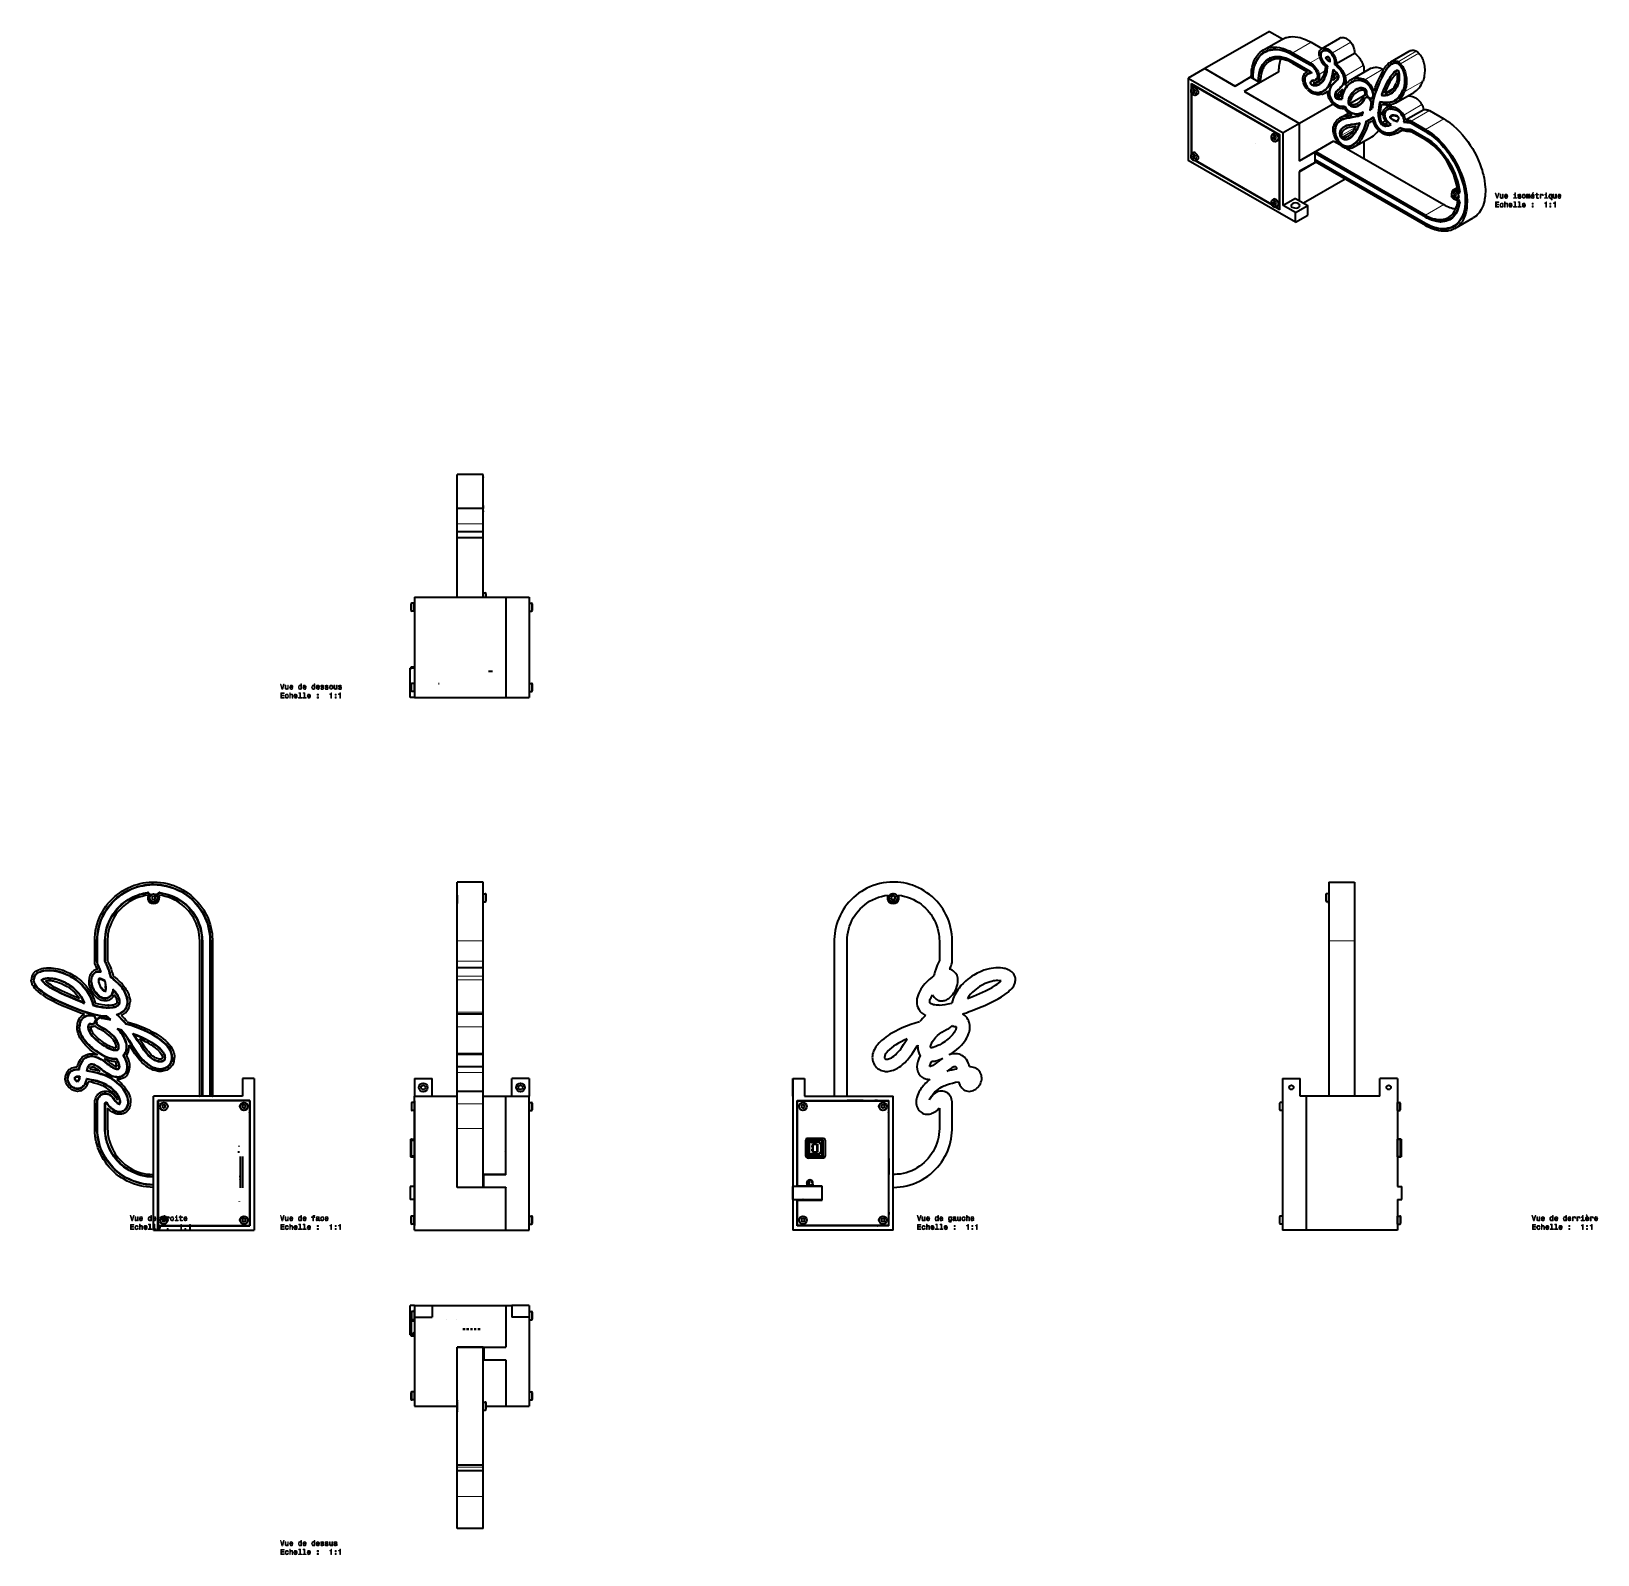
# Model space of a CAD drawing. Extents: x 157 to 1229, y 75 to 1118.
import ezdxf

# ---------------------------------------------------------------- set-up
doc = ezdxf.new("R2010")
doc.units = 0

msp = doc.modelspace()

# ---------------------------------------------------------------- linework, layer by layer
at = {"color": 7, "lineweight": 35}
for p, q in [((1004.1, 1117.7), (959.9, 1092.2)), ((948.6, 1085.6), (1013.5, 1048.2)), ((948.6, 1085.6), (948.6, 1029.4)), ((959.9, 1092.2), (980.6, 1080.2)), ((959.9, 1092.2), (979.3, 1080.9)), ((1010.5, 1090.1), (987, 1076.5)), ((950.7, 1082), (1011.3, 1046.9)), ((950.7, 1075.8), (950.7, 1033.7)), ((950.9, 1081.6), (1011.1, 1046.8)), ((950.9, 1075.4), (950.9, 1033.9)), ((987, 1076.5), (1024.8, 1054.7)), ((988.2, 1075.8), (1024.8, 1054.7)), ((1047.7, 1067.9), (1024.8, 1054.7)), ((1024.8, 1029.1), (1024.8, 1054.7)), ((1024.8, 1030.5), (1024.8, 1054.7)), ((1011.1, 996), (1011.1, 1046.8)), ((1011.3, 995.6), (1011.3, 1046.9)), ((1013.5, 998.5), (1013.5, 1048.2)), ((1024.8, 1029.1), (1048.3, 1042.7)), ((1022, 987), (948.6, 1029.4)), ((1111, 990.7), (1035.5, 1034.3)), ((1111, 990.5), (1035.5, 1034)), ((1111, 986.2), (1035.5, 1029.8)), ((1111, 986), (1035.5, 1029.5)), ((1035.7, 1035.4), (1111, 991.9)), ((1056.9, 1037.6), (1123.5, 999.2)), ((1006, 998.7), (953.4, 1029.1)), ((1005.8, 999.1), (953.6, 1029.2)), ((1111, 984.7), (1035.5, 1028.3)), ((1056, 1016.5), (1027.6, 1000.1)), ((465.9, 784.3), (465.9, 806.9)), ((448.2, 730.5), (448.2, 770.9)), ((465.9, 730.5), (465.9, 770.9)), ((465.9, 730.5), (465.9, 769.1)), ((465.9, 730.5), (465.9, 763.6)), ((418.9, 730.5), (481.5, 730.5)), ((418.9, 730.5), (418.9, 661.7)), ((481.5, 730.5), (481.5, 661.7)), ((481.5, 730.5), (481.5, 661.7)), ((497.5, 730.5), (497.5, 661.7)), ((497.5, 727.2), (497.5, 665)), ((415.9, 661.7), (415.9, 681.7)), ((418.9, 661.7), (481.5, 661.7)), ((448.2, 495.1), (448.2, 535.4)), ((465.9, 495.1), (465.9, 535.4)), ((1044.8, 535.4), (1044.8, 495.1)), ((1044.8, 533.6), (1044.8, 495.1)), ((1044.8, 527.9), (1044.8, 495.1)), ((1062.5, 535.4), (1062.5, 495.1)), ((1044.8, 522), (1044.8, 495.1)), ((271.9, 388.8), (271.9, 495.1)), ((273.4, 495.1), (273.4, 388.8)), ((273.7, 495.1), (273.7, 388.8)), ((278.9, 495.1), (278.9, 388.8)), ((279.2, 495.1), (279.2, 388.8)), ((280.7, 495.1), (280.7, 388.8)), ((706.3, 495.1), (706.3, 388.8)), ((715.1, 388.8), (715.1, 495.1)), ((1044.8, 495.1), (1044.8, 388.8)), ((1044.8, 495.1), (1044.8, 388.8)), ((1044.8, 495.1), (1044.8, 388.8)), ((1062.5, 495.1), (1062.5, 388.8)), ((309.2, 400.8), (309.2, 297)), ((1013.2, 400.8), (1013.2, 297)), ((240.3, 335.3), (240.3, 388.8)), ((271.7, 388.8), (240.3, 388.8)), ((240.3, 297), (240.3, 388.8)), ((301.2, 388.8), (240.3, 388.8)), ((301.2, 388.8), (280.8, 388.8)), ((418.9, 388.8), (448.2, 388.8)), ((418.9, 297), (418.9, 388.8)), ((481.5, 335.3), (481.5, 388.8)), ((481.5, 337.1), (481.5, 388.8)), ((497.5, 297), (497.5, 388.8)), ((677.8, 388.8), (677.8, 327)), ((677.8, 388.8), (677.8, 297)), ((685.8, 388.8), (746.6, 388.8)), ((746.6, 297), (746.6, 388.8)), ((1029.2, 388.8), (1029.2, 297)), ((1079.8, 388.8), (1029.2, 388.8)), ((1029.2, 388.8), (1029.2, 297)), ((1091.8, 388.8), (1091.8, 327)), ((306.2, 385.8), (243.3, 385.8)), ((243.3, 300), (243.3, 385.8)), ((243.6, 300.3), (243.6, 385.5)), ((305.9, 385.5), (243.6, 385.5)), ((305.9, 385.5), (305.9, 300.3)), ((306.2, 385.8), (306.2, 300)), ((418.9, 385.5), (418.9, 300.3)), ((680.8, 385.8), (743.6, 385.8)), ((680.8, 327), (680.8, 385.8)), ((681.1, 385.5), (743.3, 385.5)), ((681.1, 327.3), (681.1, 385.5)), ((743.3, 385.5), (743.3, 300.3)), ((743.6, 300), (743.6, 385.8)), ((743.6, 346.2), (743.6, 376.3)), ((1013.2, 385.5), (1013.2, 300.3)), ((448.2, 326.4), (448.2, 366.7)), ((465.9, 326.4), (465.9, 366.7)), ((299.5, 347.6), (299.5, 326)), ((301.2, 347.6), (301.2, 326)), ((240.3, 297), (240.3, 326.3)), ((481.5, 326.3), (448.2, 326.3)), ((481.5, 297), (481.5, 326.3)), ((481.5, 297), (481.5, 324.5)), ((697.8, 327), (677.8, 327)), ((677.8, 318), (677.8, 297)), ((677.8, 318), (697.8, 318)), ((1091.8, 318), (1091.8, 297)), ((243.6, 300.3), (305.9, 300.3)), ((743.3, 300.3), (681.1, 300.3)), ((240.3, 297), (309.2, 297)), ((243.3, 300), (306.2, 300)), ((252.8, 300), (296.7, 300)), ((418.9, 297), (481.5, 297)), ((746.6, 297), (677.8, 297)), ((746.6, 297), (677.8, 297)), ((743.6, 300), (680.8, 300)), ((1091.8, 297), (1029.2, 297)), ((415.9, 225.5), (415.9, 245.5)), ((418.9, 242.2), (418.9, 180)), ((418.9, 237.5), (418.9, 176.7)), ((430.9, 245.5), (481.5, 245.5)), ((481.5, 245.5), (481.5, 217.1)), ((481.5, 245.5), (481.5, 218.9)), ((497.5, 237.5), (497.5, 176.7)), ((448.2, 217.1), (481.5, 217.1)), ((448.2, 176.7), (448.2, 217)), ((465.9, 176.7), (465.9, 217)), ((481.5, 208), (481.5, 176.7)), ((481.5, 206.3), (481.5, 176.7)), ((418.9, 176.7), (448.2, 176.7)), ((448.2, 136.3), (448.2, 176.7)), ((465.9, 136.3), (465.9, 176.7)), ((448.2, 114.7), (448.2, 136.6)), ((448.2, 93.4), (448.2, 114.7)), ((465.9, 93.4), (465.9, 114.7))]:
    msp.add_line(p, q, dxfattribs=at)
at = {"color": 7, "lineweight": 35, "ltscale": 0.260342}
msp.add_line((1004.1, 1117.7), (1013.2, 1112.5), dxfattribs=at)
at = {"color": 7, "lineweight": 35, "ltscale": 0.3613}
for p, q in [((1000.1, 1105), (1012.6, 1112.2)), ((1050, 1095.6), (1062.5, 1102.8)), ((1087.2, 1096.9), (1099.8, 1104.1))]:
    msp.add_line(p, q, dxfattribs=at)
at = {"color": 7, "lineweight": 35, "ltscale": 0.069835}
msp.add_line((1003.4, 1104.8), (1001, 1103.4), dxfattribs=at)
at = {"color": 7, "lineweight": 13, "ltscale": 0.3613}
for p, q in [((1020.2, 1103), (1032.7, 1110.2)), ((1055.9, 1087.1), (1068.4, 1094.4))]:
    msp.add_line(p, q, dxfattribs=at)
at = {"color": 7, "lineweight": 35, "ltscale": 0.214242}
msp.add_line((1032.7, 1110.2), (1040.1, 1105.9), dxfattribs=at)
at = {"color": 7, "lineweight": 35, "ltscale": 0.361298}
for p, q in [((1039.9, 1105.8), (1052.4, 1113)), ((1090.6, 1068.7), (1103.1, 1075.9)), ((1131.1, 982.8), (1143.6, 990))]:
    msp.add_line(p, q, dxfattribs=at)
at = {"color": 7, "lineweight": 35, "ltscale": 0.032434}
msp.add_line((1041.9, 1104.9), (1040.8, 1104.2), dxfattribs=at)
at = {"color": 7, "lineweight": 13, "ltscale": 0.361301}
for p, q in [((1047.3, 1103.1), (1059.8, 1110.3)), ((1093.9, 1095.5), (1106.4, 1102.7)), ((1069.4, 1084.5), (1081.9, 1091.8)), ((1101.2, 1056.2), (1113.7, 1063.5))]:
    msp.add_line(p, q, dxfattribs=at)
at = {"color": 7, "lineweight": 35, "ltscale": 0.064683}
msp.add_line((1003.7, 1098.7), (1005.9, 1100), dxfattribs=at)
at = {"color": 7, "lineweight": 35, "ltscale": 0.341741}
for p, q in [((1020.2, 1103), (1032, 1096.2)), ((1020.2, 1101.8), (1032, 1094.9)), ((1020.2, 1097), (1032, 1090.2))]:
    msp.add_line(p, q, dxfattribs=at)
at = {"color": 7, "lineweight": 13, "ltscale": 0.006124}
for p, q in [((1020.4, 1101.7), (1020.2, 1101.5)), ((1101.4, 1054.9), (1101.2, 1054.8))]:
    msp.add_line(p, q, dxfattribs=at)
at = {"color": 7, "lineweight": 35, "ltscale": 0.34174}
for p, q in [((1020.2, 1101.5), (1032, 1094.7)), ((1020.2, 1097.3), (1032, 1090.5))]:
    msp.add_line(p, q, dxfattribs=at)
at = {"color": 7, "lineweight": 13, "ltscale": 0.006122}
msp.add_line((1020.2, 1097), (1020.4, 1097.2), dxfattribs=at)
at = {"color": 7, "lineweight": 35, "ltscale": 0.285064}
msp.add_line((1030.1, 1090.1), (1020.2, 1095.8), dxfattribs=at)
at = {"color": 7, "lineweight": 13, "ltscale": 0.187548}
msp.add_line((1032, 1096.2), (1038.5, 1099.9), dxfattribs=at)
at = {"color": 7, "lineweight": 13, "ltscale": 0.006054}
msp.add_line((1032.3, 1094.8), (1032, 1094.7), dxfattribs=at)
at = {"color": 7, "lineweight": 13, "ltscale": 0.00498}
msp.add_line((1039.4, 1100.3), (1039.6, 1100.4), dxfattribs=at)
at = {"color": 7, "lineweight": 35, "ltscale": 0.011059}
msp.add_line((1042.6, 1099.6), (1042.9, 1100), dxfattribs=at)
at = {"color": 7, "lineweight": 35, "ltscale": 0.01814}
msp.add_line((1043, 1099), (1042.6, 1099.6), dxfattribs=at)
at = {"color": 7, "lineweight": 35, "ltscale": 0.006912}
msp.add_line((1042.9, 1099.5), (1043.1, 1099.7), dxfattribs=at)
at = {"color": 7, "lineweight": 35, "ltscale": 0.011337}
msp.add_line((1043.2, 1099.1), (1042.9, 1099.5), dxfattribs=at)
at = {"color": 7, "lineweight": 35, "ltscale": 0.020308}
msp.add_line((1044, 1100.3), (1043.3, 1099.9), dxfattribs=at)
at = {"color": 7, "lineweight": 13, "ltscale": 0.011403}
msp.add_line((1044.2, 1100.3), (1043.8, 1100.1), dxfattribs=at)
at = {"color": 7, "lineweight": 35, "ltscale": 0.005176}
msp.add_line((1044, 1093.7), (1044.2, 1093.8), dxfattribs=at)
at = {"color": 7, "lineweight": 13, "ltscale": 0.005987}
msp.add_line((1044.8, 1104.1), (1044.6, 1104), dxfattribs=at)
at = {"color": 7, "lineweight": 13, "ltscale": 0.00555}
msp.add_line((1044.8, 1100), (1044.6, 1099.9), dxfattribs=at)
at = {"color": 7, "lineweight": 13, "ltscale": 0.005279}
msp.add_line((1044.9, 1099.9), (1044.7, 1099.8), dxfattribs=at)
at = {"color": 7, "lineweight": 35, "ltscale": 0.004448}
msp.add_line((1044.7, 1099.8), (1044.9, 1099.7), dxfattribs=at)
at = {"color": 7, "lineweight": 35, "ltscale": 0.007113}
msp.add_line((1044.8, 1100), (1045, 1099.9), dxfattribs=at)
at = {"color": 7, "lineweight": 35, "ltscale": 0.013573}
msp.add_line((1045.2, 1097.1), (1044.8, 1097.5), dxfattribs=at)
at = {"color": 7, "lineweight": 35, "ltscale": 0.021717}
msp.add_line((1045.4, 1096.7), (1044.8, 1097.3), dxfattribs=at)
at = {"color": 7, "lineweight": 35, "ltscale": 0.004383}
msp.add_line((1045, 1099.8), (1044.9, 1099.7), dxfattribs=at)
at = {"color": 7, "lineweight": 35, "ltscale": 0.004991}
msp.add_line((1044.9, 1099.7), (1044.9, 1099.5), dxfattribs=at)
at = {"color": 7, "lineweight": 13, "ltscale": 0.004383}
msp.add_line((1045.1, 1099.6), (1044.9, 1099.5), dxfattribs=at)
at = {"color": 7, "lineweight": 35, "ltscale": 0.007987}
msp.add_line((1045, 1099.9), (1045.1, 1099.6), dxfattribs=at)
at = {"color": 7, "lineweight": 13, "ltscale": 0.00609}
msp.add_line((1045.5, 1097.7), (1045.2, 1097.6), dxfattribs=at)
at = {"color": 7, "lineweight": 35, "ltscale": 0.012327}
msp.add_line((1045.2, 1097.6), (1045.2, 1097.1), dxfattribs=at)
at = {"color": 7, "lineweight": 35, "ltscale": 0.006192}
msp.add_line((1045.5, 1097.2), (1045.2, 1097.1), dxfattribs=at)
at = {"color": 7, "lineweight": 35, "ltscale": 0.019724}
msp.add_line((1045.5, 1097.5), (1045.4, 1096.7), dxfattribs=at)
at = {"color": 7, "lineweight": 13, "ltscale": 0.004465}
msp.add_line((1046.8, 1102.3), (1046.6, 1102.2), dxfattribs=at)
at = {"color": 7, "lineweight": 35, "ltscale": 0.006338}
msp.add_line((1049, 1095.2), (1048.8, 1095.1), dxfattribs=at)
at = {"color": 7, "lineweight": 35, "ltscale": 0.043079}
msp.add_line((1089.6, 1096.2), (1088.1, 1095.3), dxfattribs=at)
at = {"color": 7, "lineweight": 13, "ltscale": 0.361298}
for p, q in [((1092.2, 1096.9), (1104.7, 1104.1)), ((997.9, 1082.9), (1010.4, 1090.2)), ((1096.8, 1076.5), (1109.3, 1083.7)), ((1111, 1050.6), (1123.5, 1057.8))]:
    msp.add_line(p, q, dxfattribs=at)
at = {"color": 7, "lineweight": 13, "ltscale": 0.004729}
msp.add_line((1093.6, 1094.5), (1093.5, 1094.4), dxfattribs=at)
at = {"color": 7, "lineweight": 35, "ltscale": 0.326599}
for p, q in [((959.9, 1092.2), (948.6, 1085.6)), ((1024.8, 1054.7), (1013.5, 1048.2))]:
    msp.add_line(p, q, dxfattribs=at)
at = {"color": 7, "lineweight": 35, "ltscale": 0.321502}
msp.add_line((980.6, 1080.2), (991.7, 1086.7), dxfattribs=at)
at = {"color": 7, "lineweight": 35, "ltscale": 0.309247}
for p, q in [((991.4, 1086.3), (980.7, 1080.1)), ((997.5, 1082.8), (986.8, 1076.6)), ((1035.5, 1035.1), (1024.8, 1028.9)), ((1035.5, 1028), (1024.8, 1021.9))]:
    msp.add_line(p, q, dxfattribs=at)
at = {"color": 7, "lineweight": 35, "ltscale": 0.175378}
msp.add_line((991.4, 1086.3), (997.5, 1082.8), dxfattribs=at)
at = {"color": 7, "lineweight": 35, "ltscale": 0.009183}
for p, q in [((991.7, 1086.5), (991.7, 1086.2)), ((993, 1085.8), (993, 1085.4)), ((996.6, 1083.7), (996.6, 1083.3)), ((996.9, 1083.6), (996.9, 1083.2))]:
    msp.add_line(p, q, dxfattribs=at)
at = {"color": 7, "lineweight": 13, "ltscale": 0.006147}
msp.add_line((992.8, 1085.9), (993, 1086), dxfattribs=at)
at = {"color": 7, "lineweight": 35, "ltscale": 0.009186}
msp.add_line((992.8, 1085.9), (992.8, 1085.6), dxfattribs=at)
at = {"color": 7, "lineweight": 13, "ltscale": 0.006153}
for p, q in [((996.9, 1083.8), (996.6, 1083.7)), ((1111.2, 990.6), (1111, 990.5))]:
    msp.add_line(p, q, dxfattribs=at)
at = {"color": 7, "lineweight": 35, "ltscale": 0.003061}
for p, q in [((1010.4, 1090.2), (1010.4, 1090.1)), ((1010.4, 1090.2), (1010.5, 1090.1)), ((997.9, 1082.9), (997.9, 1082.8)), ((1048.3, 1042.7), (1048.3, 1042.5))]:
    msp.add_line(p, q, dxfattribs=at)
at = {"color": 7, "lineweight": 13, "ltscale": 0.005882}
msp.add_line((1028.1, 1084.3), (1028.3, 1084.4), dxfattribs=at)
at = {"color": 7, "lineweight": 35, "ltscale": 0.014843}
msp.add_line((1029.5, 1089.8), (1030.1, 1090.1), dxfattribs=at)
at = {"color": 7, "lineweight": 35, "ltscale": 0.045237}
msp.add_line((1032, 1089.2), (1030.4, 1088.3), dxfattribs=at)
at = {"color": 7, "lineweight": 13, "ltscale": 0.005648}
msp.add_line((1032, 1090.2), (1032.2, 1090.3), dxfattribs=at)
at = {"color": 7, "lineweight": 35, "ltscale": 0.006999}
msp.add_line((1032.6, 1089.3), (1032.9, 1089.4), dxfattribs=at)
at = {"color": 7, "lineweight": 13, "ltscale": 0.003876}
msp.add_line((1032.8, 1089.1), (1032.7, 1089), dxfattribs=at)
at = {"color": 7, "lineweight": 35, "ltscale": 0.037148}
msp.add_line((1033.2, 1083.5), (1034.5, 1084.3), dxfattribs=at)
at = {"color": 7, "lineweight": 13, "ltscale": 0.055335}
msp.add_line((1034.7, 1084), (1036.7, 1085.1), dxfattribs=at)
at = {"color": 7, "lineweight": 35, "ltscale": 0.030338}
msp.add_line((1036.7, 1085.3), (1035.7, 1084.7), dxfattribs=at)
at = {"color": 7, "lineweight": 13, "ltscale": 0.081916}
msp.add_line((1036.2, 1082.5), (1039, 1084.1), dxfattribs=at)
at = {"color": 7, "lineweight": 35, "ltscale": 0.090762}
msp.add_line((1036.6, 1083.1), (1039.7, 1084.9), dxfattribs=at)
at = {"color": 7, "lineweight": 13, "ltscale": 0.004899}
msp.add_line((1037.1, 1088.6), (1036.9, 1088.5), dxfattribs=at)
at = {"color": 7, "lineweight": 13, "ltscale": 0.117379}
msp.add_line((1038.1, 1088.2), (1042.2, 1090.6), dxfattribs=at)
at = {"color": 7, "lineweight": 35, "ltscale": 0.005156}
msp.add_line((1048.1, 1091.1), (1048.3, 1091.2), dxfattribs=at)
at = {"color": 7, "lineweight": 13, "ltscale": 0.004584}
msp.add_line((1051.2, 1087.5), (1051.3, 1087.6), dxfattribs=at)
at = {"color": 7, "lineweight": 13, "ltscale": 0.004646}
msp.add_line((1054.9, 1087.3), (1054.7, 1087.2), dxfattribs=at)
at = {"color": 7, "lineweight": 35, "ltscale": 0.361301}
for p, q in [((1060, 1084.6), (1072.5, 1091.9)), ((1097.3, 1057.1), (1109.8, 1064.3)), ((1061.8, 1038.4), (1074.3, 1045.6))]:
    msp.add_line(p, q, dxfattribs=at)
at = {"color": 7, "lineweight": 35, "ltscale": 0.060317}
msp.add_line((1063, 1084.2), (1060.9, 1083), dxfattribs=at)
at = {"color": 7, "lineweight": 35, "ltscale": 0.030584}
msp.add_line((1090.9, 1090.6), (1091.9, 1091.2), dxfattribs=at)
at = {"color": 7, "lineweight": 35, "ltscale": 0.003632}
msp.add_line((1091.8, 1091.1), (1091.9, 1091.2), dxfattribs=at)
at = {"color": 7, "lineweight": 35, "ltscale": 0.004331}
msp.add_line((1092.1, 1090.9), (1092.3, 1091), dxfattribs=at)
at = {"color": 7, "lineweight": 35, "ltscale": 0.085989}
msp.add_line((950.7, 1082), (950.7, 1078.5), dxfattribs=at)
at = {"color": 7, "lineweight": 35, "ltscale": 0.006122}
msp.add_line((951.1, 1081.7), (950.9, 1081.6), dxfattribs=at)
at = {"color": 7, "lineweight": 35, "ltscale": 0.071887}
for p, q in [((950.9, 1081.6), (950.9, 1078.7)), ((1011.1, 996), (1008.6, 997.4))]:
    msp.add_line(p, q, dxfattribs=at)
at = {"color": 7, "lineweight": 35, "ltscale": 0.028578}
for p, q in [((952, 1079.4), (951, 1078.8)), ((952, 1034.6), (951, 1034)), ((1130.4, 1008), (1129.4, 1007.4))]:
    msp.add_line(p, q, dxfattribs=at)
at = {"color": 7, "lineweight": 13, "ltscale": 0.016861}
for p, q in [((951.6, 1077.3), (951.2, 1076.7)), ((951.6, 1077.3), (951.3, 1076.7)), ((1007.5, 1043.4), (1007.9, 1043.9)), ((951.6, 1032.5), (951.2, 1031.9)), ((951.6, 1032.5), (951.3, 1031.9)), ((1007.5, 998.6), (1007.9, 999.1))]:
    msp.add_line(p, q, dxfattribs=at)
at = {"color": 7, "lineweight": 13, "ltscale": 0.026806}
for p, q in [((951.2, 1076.7), (951.6, 1075.7)), ((951.3, 1076.7), (951.6, 1075.7)), ((952.9, 1075.8), (952.5, 1076.8)), ((1006.2, 1044.9), (1006.6, 1043.9)), ((1006.3, 1044.9), (1006.7, 1043.9)), ((1007.9, 1044), (1007.5, 1045)), ((951.2, 1031.9), (951.6, 1030.9)), ((952.9, 1031), (952.5, 1032))]:
    msp.add_line(p, q, dxfattribs=at)
at = {"color": 7, "lineweight": 13, "ltscale": 0.020499}
for p, q in [((952, 1077.1), (951.3, 1076.7)), ((1007, 1045.3), (1006.3, 1044.9)), ((1130.4, 1005.7), (1129.7, 1005.3))]:
    msp.add_line(p, q, dxfattribs=at)
at = {"color": 7, "lineweight": 13, "ltscale": 0.019481}
msp.add_line((951.9, 1077.1), (951.3, 1076.7), dxfattribs=at)
at = {"color": 7, "lineweight": 13, "ltscale": 0.022393}
for p, q in [((952.4, 1076.8), (951.6, 1077.3)), ((951.7, 1075.6), (952.5, 1075.2)), ((951.6, 1030.8), (952.4, 1030.3)), ((951.7, 1030.9), (952.5, 1030.4))]:
    msp.add_line(p, q, dxfattribs=at)
at = {"color": 7, "lineweight": 35, "ltscale": 0.000190148}
for p, q in [((951.7, 1077.3), (951.6, 1077.3)), ((1006.7, 1045.5), (1006.7, 1045.5)), ((951.7, 1032.5), (951.6, 1032.5)), ((1006.7, 1000.7), (1006.7, 1000.7))]:
    msp.add_line(p, q, dxfattribs=at)
at = {"color": 7, "lineweight": 13, "ltscale": 0.027277}
for p, q in [((952.6, 1076.2), (951.6, 1075.7)), ((952.6, 1076.2), (951.7, 1075.6)), ((1007.6, 1044.5), (1006.7, 1043.9)), ((1007.6, 1044.4), (1006.7, 1043.9)), ((952.6, 1031.4), (951.6, 1030.9)), ((952.6, 1031.4), (951.7, 1030.9)), ((1007.6, 999.7), (1006.7, 999.1)), ((1007.6, 999.6), (1006.7, 999.1))]:
    msp.add_line(p, q, dxfattribs=at)
at = {"color": 7, "lineweight": 13, "ltscale": 0.022391}
for p, q in [((951.6, 1075.6), (952.4, 1075.1)), ((1007.4, 1045.1), (1006.7, 1045.5)), ((1006.7, 1043.9), (1007.5, 1043.4)), ((952.4, 1032.1), (951.6, 1032.5)), ((1007.4, 1000.3), (1006.7, 1000.7)), ((1006.7, 999.1), (1007.5, 998.6)), ((1006.7, 999), (1007.4, 998.6)), ((1130.8, 1005.4), (1130.1, 1005.9)), ((1130.1, 1004.2), (1130.8, 1003.7)), ((1130.1, 1004.2), (1130.9, 1003.8))]:
    msp.add_line(p, q, dxfattribs=at)
at = {"color": 7, "lineweight": 35, "ltscale": 0.022391}
for p, q in [((952.4, 1076.8), (951.7, 1077.3)), ((952.4, 1032), (951.7, 1032.5)), ((1130.8, 1005.4), (1130.1, 1005.9))]:
    msp.add_line(p, q, dxfattribs=at)
at = {"color": 7, "lineweight": 35, "ltscale": 0.026806}
for p, q in [((952.9, 1075.8), (952.5, 1076.8)), ((1007.9, 1044), (1007.5, 1045)), ((952.9, 1031), (952.5, 1032))]:
    msp.add_line(p, q, dxfattribs=at)
at = {"color": 7, "lineweight": 13, "ltscale": 0.01686}
for p, q in [((952.5, 1075.1), (952.9, 1075.7)), ((1006.6, 1045.5), (1006.2, 1045)), ((1006.7, 1045.5), (1006.3, 1045)), ((952.5, 1030.3), (952.9, 1030.9)), ((1006.6, 1000.7), (1006.2, 1000.2)), ((1006.7, 1000.7), (1006.3, 1000.2)), ((1130, 1005.9), (1129.6, 1005.3)), ((1130.1, 1005.9), (1129.7, 1005.3)), ((1130.9, 1003.7), (1131.3, 1004.3))]:
    msp.add_line(p, q, dxfattribs=at)
at = {"color": 7, "lineweight": 35, "ltscale": 0.01686}
for p, q in [((952.5, 1075.2), (952.9, 1075.7)), ((1007.5, 1043.4), (1007.9, 1044)), ((952.5, 1030.4), (952.9, 1031)), ((1007.5, 998.6), (1007.9, 999.2))]:
    msp.add_line(p, q, dxfattribs=at)
at = {"color": 7, "lineweight": 13, "ltscale": 0.001213}
for p, q in [((952.5, 1075.2), (952.5, 1075.2)), ((952.5, 1030.4), (952.5, 1030.4)), ((1007.5, 998.7), (1007.5, 998.6))]:
    msp.add_line(p, q, dxfattribs=at)
at = {"color": 7, "lineweight": 13, "ltscale": 0.00404}
for p, q in [((952.6, 1076.4), (952.6, 1076.2)), ((1007.6, 1044.6), (1007.7, 1044.5))]:
    msp.add_line(p, q, dxfattribs=at)
at = {"color": 7, "lineweight": 13, "ltscale": 0.001009}
msp.add_line((952.6, 1076.2), (952.7, 1076.2), dxfattribs=at)
at = {"color": 7, "lineweight": 13, "ltscale": 0.002202}
for p, q in [((952.6, 1076.2), (952.7, 1076.2)), ((1007.6, 1044.4), (1007.7, 1044.4))]:
    msp.add_line(p, q, dxfattribs=at)
at = {"color": 7, "lineweight": 35, "ltscale": 0.028577}
for p, q in [((954.7, 1074.6), (953.8, 1074)), ((1007, 1047.6), (1006, 1047)), ((1009.8, 1042.8), (1008.8, 1042.3)), ((954.7, 1029.8), (953.8, 1029.2)), ((1007, 1002.8), (1006, 1002.2)), ((1009.8, 998.1), (1008.8, 997.5))]:
    msp.add_line(p, q, dxfattribs=at)
at = {"color": 7, "lineweight": 35, "ltscale": 0.035722}
for p, q in [((979.3, 1080.9), (980.6, 1080.2)), ((987, 1076.5), (988.2, 1075.8)), ((1024.8, 1020.2), (1024.8, 1021.6))]:
    msp.add_line(p, q, dxfattribs=at)
at = {"color": 7, "lineweight": 35, "ltscale": 0.005104}
msp.add_line((980.7, 1080.1), (980.6, 1080.2), dxfattribs=at)
at = {"color": 7, "lineweight": 35, "ltscale": 0.005103}
for p, q in [((987, 1076.5), (986.8, 1076.6)), ((997.5, 1082.8), (997.5, 1082.6)), ((1035.3, 1035.2), (1035.5, 1035.1)), ((1024.8, 1029.1), (1024.8, 1028.9)), ((1024.8, 1021.9), (1024.8, 1021.6))]:
    msp.add_line(p, q, dxfattribs=at)
at = {"color": 7, "lineweight": 13, "ltscale": 0.004629}
msp.add_line((1030.6, 1078.7), (1030.8, 1078.8), dxfattribs=at)
at = {"color": 7, "lineweight": 13, "ltscale": 0.006977}
msp.add_line((1032.3, 1082.5), (1032, 1082.3), dxfattribs=at)
at = {"color": 7, "lineweight": 35, "ltscale": 0.006687}
msp.add_line((1032.2, 1082.2), (1032.4, 1082), dxfattribs=at)
at = {"color": 7, "lineweight": 13, "ltscale": 0.004707}
msp.add_line((1032.4, 1081.9), (1032.3, 1081.8), dxfattribs=at)
at = {"color": 7, "lineweight": 13, "ltscale": 0.006363}
msp.add_line((1033.2, 1081.4), (1033, 1081.2), dxfattribs=at)
at = {"color": 7, "lineweight": 13, "ltscale": 0.071444}
msp.add_line((1039.4, 1082.3), (1037, 1080.9), dxfattribs=at)
at = {"color": 7, "lineweight": 35, "ltscale": 0.051966}
msp.add_line((1038.5, 1081.8), (1040.3, 1082.9), dxfattribs=at)
at = {"color": 7, "lineweight": 13, "ltscale": 0.071443}
msp.add_line((1039.3, 1075.9), (1041.8, 1077.4), dxfattribs=at)
at = {"color": 7, "lineweight": 35, "ltscale": 0.057889}
msp.add_line((1043.2, 1078.2), (1041.2, 1077.1), dxfattribs=at)
at = {"color": 7, "lineweight": 35, "ltscale": 0.002934}
msp.add_line((1041.7, 1077.3), (1041.8, 1077.4), dxfattribs=at)
at = {"color": 7, "lineweight": 35, "ltscale": 0.053132}
msp.add_line((1042.1, 1075.5), (1044, 1076.6), dxfattribs=at)
at = {"color": 7, "lineweight": 13, "ltscale": 0.035097}
msp.add_line((1047.7, 1082), (1049, 1082.7), dxfattribs=at)
at = {"color": 7, "lineweight": 13, "ltscale": 0.00433}
for p, q in [((1049.3, 1072.7), (1049.1, 1072.7)), ((1046.4, 1071), (1046.6, 1071.1))]:
    msp.add_line(p, q, dxfattribs=at)
at = {"color": 7, "lineweight": 35, "ltscale": 0.079313}
msp.add_line((1050.2, 1073.2), (1052.9, 1074.8), dxfattribs=at)
at = {"color": 7, "lineweight": 13, "ltscale": 0.035309}
msp.add_line((1052.1, 1078.2), (1050.8, 1077.5), dxfattribs=at)
at = {"color": 7, "lineweight": 13, "ltscale": 0.049679}
msp.add_line((1051.9, 1076), (1053.6, 1077), dxfattribs=at)
at = {"color": 7, "lineweight": 35, "ltscale": 0.304567}
msp.add_line((1059.3, 1068.3), (1069.9, 1074.4), dxfattribs=at)
at = {"color": 7, "lineweight": 13, "ltscale": 0.266507}
msp.add_line((1059.6, 1068.2), (1068.8, 1073.5), dxfattribs=at)
at = {"color": 7, "lineweight": 13, "ltscale": 0.258487}
msp.add_line((1059.7, 1068.1), (1068.6, 1073.3), dxfattribs=at)
at = {"color": 7, "lineweight": 35, "ltscale": 0.052813}
msp.add_line((1063.9, 1077.8), (1065.7, 1078.9), dxfattribs=at)
at = {"color": 7, "lineweight": 35, "ltscale": 0.016534}
msp.add_line((1069.3, 1074), (1069.9, 1074.3), dxfattribs=at)
at = {"color": 7, "lineweight": 13, "ltscale": 0.033555}
msp.add_line((1069.6, 1072.2), (1070.8, 1072.9), dxfattribs=at)
at = {"color": 7, "lineweight": 13, "ltscale": 0.004627}
msp.add_line((1070.2, 1077.5), (1070.4, 1077.6), dxfattribs=at)
at = {"color": 7, "lineweight": 35, "ltscale": 0.019345}
msp.add_line((1070.9, 1072.8), (1070.2, 1072.5), dxfattribs=at)
at = {"color": 7, "lineweight": 13, "ltscale": 0.007051}
msp.add_line((1070.6, 1076.2), (1070.9, 1076.3), dxfattribs=at)
at = {"color": 7, "lineweight": 13, "ltscale": 0.005856}
msp.add_line((1071.8, 1072.4), (1071.6, 1072.3), dxfattribs=at)
at = {"color": 7, "lineweight": 35, "ltscale": 0.019381}
msp.add_line((1074.9, 1072.3), (1074.2, 1071.9), dxfattribs=at)
at = {"color": 7, "lineweight": 13, "ltscale": 0.007594}
msp.add_line((1075.1, 1072.9), (1074.8, 1072.8), dxfattribs=at)
at = {"color": 7, "lineweight": 13, "ltscale": 0.010513}
msp.add_line((1077.4, 1078.2), (1077.8, 1078.4), dxfattribs=at)
at = {"color": 7, "lineweight": 35, "ltscale": 0.00999}
msp.add_line((1081.1, 1073.9), (1081.3, 1074.3), dxfattribs=at)
at = {"color": 7, "lineweight": 35, "ltscale": 0.165234}
msp.add_line((1083.1, 1075.3), (1088.8, 1078.6), dxfattribs=at)
at = {"color": 7, "lineweight": 35, "ltscale": 0.058362}
msp.add_line((1087, 1075.1), (1089, 1076.2), dxfattribs=at)
at = {"color": 7, "lineweight": 13, "ltscale": 0.010071}
msp.add_line((1091.9, 1081.4), (1092.3, 1081.6), dxfattribs=at)
at = {"color": 7, "lineweight": 13, "ltscale": 0.010109}
msp.add_line((1095.9, 1077.9), (1095.6, 1077.7), dxfattribs=at)
at = {"color": 7, "lineweight": 13, "ltscale": 0.006389}
msp.add_line((1050.2, 1072), (1050, 1071.8), dxfattribs=at)
at = {"color": 7, "lineweight": 35, "ltscale": 0.177993}
msp.add_line((1052.2, 1058.2), (1058.4, 1061.8), dxfattribs=at)
at = {"color": 7, "lineweight": 35, "ltscale": 0.006009}
msp.add_line((1053.8, 1071.6), (1054, 1071.8), dxfattribs=at)
at = {"color": 7, "lineweight": 35, "ltscale": 0.004333}
msp.add_line((1055.6, 1066.3), (1055.7, 1066.4), dxfattribs=at)
at = {"color": 7, "lineweight": 13, "ltscale": 0.004527}
msp.add_line((1058.4, 1068.2), (1058.2, 1068.1), dxfattribs=at)
at = {"color": 7, "lineweight": 35, "ltscale": 0.003985}
msp.add_line((1059.6, 1068.2), (1059.7, 1068.1), dxfattribs=at)
at = {"color": 7, "lineweight": 13, "ltscale": 0.006321}
msp.add_line((1059.8, 1066.8), (1059.6, 1066.7), dxfattribs=at)
at = {"color": 7, "lineweight": 13, "ltscale": 0.006749}
msp.add_line((1060, 1066.7), (1059.8, 1066.6), dxfattribs=at)
at = {"color": 7, "lineweight": 35, "ltscale": 0.055064}
msp.add_line((1065.4, 1067.2), (1067.3, 1068.3), dxfattribs=at)
at = {"color": 7, "lineweight": 35, "ltscale": 0.00844}
msp.add_line((1068, 1062), (1068.3, 1062.2), dxfattribs=at)
at = {"color": 7, "lineweight": 35, "ltscale": 0.004425}
msp.add_line((1068.2, 1062.5), (1068.4, 1062.6), dxfattribs=at)
at = {"color": 7, "lineweight": 35, "ltscale": 0.004409}
msp.add_line((1068.4, 1062.6), (1068.2, 1062.5), dxfattribs=at)
at = {"color": 7, "lineweight": 13, "ltscale": 0.004906}
for p, q in [((1072.3, 1072), (1072.2, 1071.9)), ((1087.2, 1058.3), (1087, 1058.2))]:
    msp.add_line(p, q, dxfattribs=at)
at = {"color": 7, "lineweight": 13, "ltscale": 0.005304}
msp.add_line((1072.4, 1072.1), (1072.6, 1072.2), dxfattribs=at)
at = {"color": 7, "lineweight": 13, "ltscale": 0.006492}
msp.add_line((1072.8, 1071.8), (1073.1, 1071.9), dxfattribs=at)
at = {"color": 7, "lineweight": 35, "ltscale": 0.057182}
msp.add_line((1072.8, 1063.6), (1074.6, 1065), dxfattribs=at)
at = {"color": 7, "lineweight": 35, "ltscale": 0.040834}
msp.add_line((1073.2, 1064.2), (1074.6, 1065.1), dxfattribs=at)
at = {"color": 7, "lineweight": 13, "ltscale": 0.0066}
msp.add_line((1073.9, 1068.7), (1073.6, 1068.5), dxfattribs=at)
at = {"color": 7, "lineweight": 35, "ltscale": 0.006499}
msp.add_line((1074.4, 1065.2), (1074.6, 1065.4), dxfattribs=at)
at = {"color": 7, "lineweight": 35, "ltscale": 0.006329}
msp.add_line((1078.8, 1062.2), (1078.6, 1062), dxfattribs=at)
at = {"color": 7, "lineweight": 35, "ltscale": 0.006434}
msp.add_line((1078.8, 1061.8), (1078.6, 1061.6), dxfattribs=at)
at = {"color": 7, "lineweight": 35, "ltscale": 0.061872}
msp.add_line((1079.9, 1061.3), (1082, 1062.6), dxfattribs=at)
at = {"color": 7, "lineweight": 35, "ltscale": 0.060346}
msp.add_line((1079.9, 1060.8), (1082, 1062), dxfattribs=at)
at = {"color": 7, "lineweight": 35, "ltscale": 0.008355}
msp.add_line((1080, 1069.2), (1080.3, 1069.4), dxfattribs=at)
at = {"color": 7, "lineweight": 35, "ltscale": 0.102274}
msp.add_line((1084, 1065.5), (1087.5, 1067.5), dxfattribs=at)
at = {"color": 7, "lineweight": 35, "ltscale": 0.041629}
msp.add_line((1086.3, 1064.7), (1084.9, 1063.9), dxfattribs=at)
at = {"color": 7, "lineweight": 13, "ltscale": 0.093552}
msp.add_line((1085.9, 1066.1), (1089.1, 1068), dxfattribs=at)
at = {"color": 7, "lineweight": 35, "ltscale": 0.002774}
msp.add_line((1086.1, 1064.6), (1086.2, 1064.7), dxfattribs=at)
at = {"color": 7, "lineweight": 13, "ltscale": 0.017873}
msp.add_line((1087.2, 1064.8), (1086.6, 1064.5), dxfattribs=at)
at = {"color": 7, "lineweight": 35, "ltscale": 0.063444}
msp.add_line((1091.9, 1071.5), (1089.7, 1070.3), dxfattribs=at)
at = {"color": 7, "lineweight": 13, "ltscale": 0.00603}
msp.add_line((1092, 1063.6), (1091.8, 1063.4), dxfattribs=at)
at = {"color": 7, "lineweight": 13, "ltscale": 0.361302}
msp.add_line((1096.1, 1060.4), (1108.6, 1067.6), dxfattribs=at)
at = {"color": 7, "lineweight": 35, "ltscale": 0.012377}
for p, q in [((1109.8, 1064.3), (1110.3, 1064.3)), ((1097.3, 1057.1), (1097.7, 1057.1))]:
    msp.add_line(p, q, dxfattribs=at)
at = {"color": 7, "lineweight": 35, "ltscale": 0.282555}
msp.add_line((1113.7, 1063.5), (1123.5, 1057.8), dxfattribs=at)
at = {"color": 7, "lineweight": 35, "ltscale": 0.06373}
msp.add_line((1055.3, 1057.9), (1053.1, 1056.7), dxfattribs=at)
at = {"color": 7, "lineweight": 13, "ltscale": 0.272609}
msp.add_line((1053.7, 1046.7), (1063.2, 1052.2), dxfattribs=at)
at = {"color": 7, "lineweight": 35, "ltscale": 0.059095}
msp.add_line((1055.6, 1052.3), (1057.7, 1053.5), dxfattribs=at)
at = {"color": 7, "lineweight": 13, "ltscale": 0.07965}
msp.add_line((1056.3, 1059.7), (1059.1, 1061.3), dxfattribs=at)
at = {"color": 7, "lineweight": 13, "ltscale": 0.022302}
msp.add_line((1057.8, 1058.5), (1057, 1058.1), dxfattribs=at)
at = {"color": 7, "lineweight": 13, "ltscale": 0.022296}
msp.add_line((1059, 1053.6), (1059.8, 1054), dxfattribs=at)
at = {"color": 7, "lineweight": 35, "ltscale": 0.011599}
msp.add_line((1060.1, 1060.4), (1060.6, 1060.5), dxfattribs=at)
at = {"color": 7, "lineweight": 35, "ltscale": 0.089547}
msp.add_line((1062.6, 1054.5), (1066.2, 1055.2), dxfattribs=at)
at = {"color": 7, "lineweight": 35, "ltscale": 0.075946}
msp.add_line((1062.8, 1054.2), (1065.7, 1054.8), dxfattribs=at)
at = {"color": 7, "lineweight": 35, "ltscale": 0.006648}
msp.add_line((1063.3, 1052.9), (1063.5, 1052.9), dxfattribs=at)
at = {"color": 7, "lineweight": 35, "ltscale": 0.010142}
msp.add_line((1065.7, 1054.8), (1066.1, 1055), dxfattribs=at)
at = {"color": 7, "lineweight": 35, "ltscale": 0.000172876}
msp.add_line((1066.2, 1055.2), (1066.2, 1055.2), dxfattribs=at)
at = {"color": 7, "lineweight": 35, "ltscale": 0.008672}
msp.add_line((1067.6, 1060.6), (1067.9, 1060.8), dxfattribs=at)
at = {"color": 7, "lineweight": 35, "ltscale": 0.071447}
msp.add_line((1070.9, 1056.2), (1073.4, 1057.7), dxfattribs=at)
at = {"color": 7, "lineweight": 35, "ltscale": 0.003091}
msp.add_line((1073.1, 1057.5), (1073.1, 1057.6), dxfattribs=at)
at = {"color": 7, "lineweight": 35, "ltscale": 0.054394}
msp.add_line((1075.4, 1058.9), (1073.5, 1057.8), dxfattribs=at)
at = {"color": 7, "lineweight": 35, "ltscale": 0.013934}
msp.add_line((1074.4, 1056.3), (1074.9, 1056.6), dxfattribs=at)
at = {"color": 7, "lineweight": 35, "ltscale": 0.004942}
msp.add_line((1075.3, 1058.6), (1075.4, 1058.7), dxfattribs=at)
at = {"color": 7, "lineweight": 13, "ltscale": 0.004489}
msp.add_line((1078.4, 1051.8), (1078.6, 1051.9), dxfattribs=at)
at = {"color": 7, "lineweight": 13, "ltscale": 0.004506}
msp.add_line((1080.5, 1054.6), (1080.4, 1054.5), dxfattribs=at)
at = {"color": 7, "lineweight": 13, "ltscale": 0.068451}
msp.add_line((1081, 1055.4), (1083.4, 1056.8), dxfattribs=at)
at = {"color": 7, "lineweight": 13, "ltscale": 0.062834}
msp.add_line((1081.5, 1055), (1083.7, 1056.3), dxfattribs=at)
at = {"color": 7, "lineweight": 13, "ltscale": 0.006327}
msp.add_line((1081.8, 1053.7), (1081.5, 1053.5), dxfattribs=at)
at = {"color": 7, "lineweight": 13, "ltscale": 0.004796}
msp.add_line((1083.2, 1059.3), (1083.4, 1059.4), dxfattribs=at)
at = {"color": 7, "lineweight": 35, "ltscale": 0.01515}
msp.add_line((1086.7, 1059.4), (1086.3, 1058.9), dxfattribs=at)
at = {"color": 7, "lineweight": 35, "ltscale": 0.017951}
msp.add_line((1087, 1059.2), (1086.3, 1058.9), dxfattribs=at)
at = {"color": 7, "lineweight": 35, "ltscale": 0.023068}
msp.add_line((1086.3, 1058.9), (1087, 1058.2), dxfattribs=at)
at = {"color": 7, "lineweight": 13, "ltscale": 0.039038}
msp.add_line((1088, 1060.2), (1086.7, 1059.4), dxfattribs=at)
at = {"color": 7, "lineweight": 35, "ltscale": 0.00947}
msp.add_line((1086.7, 1058.8), (1086.9, 1059.1), dxfattribs=at)
at = {"color": 7, "lineweight": 35, "ltscale": 0.014415}
msp.add_line((1087.1, 1058.4), (1086.7, 1058.8), dxfattribs=at)
at = {"color": 7, "lineweight": 35, "ltscale": 0.005495}
msp.add_line((1087.1, 1054), (1087.3, 1054.1), dxfattribs=at)
at = {"color": 7, "lineweight": 35, "ltscale": 0.034286}
msp.add_line((1088.6, 1060.3), (1087.4, 1059.6), dxfattribs=at)
at = {"color": 7, "lineweight": 13, "ltscale": 0.016935}
msp.add_line((1089.1, 1060.3), (1088.5, 1060), dxfattribs=at)
at = {"color": 7, "lineweight": 13, "ltscale": 0.007205}
msp.add_line((1089.5, 1057), (1089.3, 1056.8), dxfattribs=at)
at = {"color": 7, "lineweight": 35, "ltscale": 0.071443}
msp.add_line((1093, 1051), (1090.5, 1049.6), dxfattribs=at)
at = {"color": 7, "lineweight": 35, "ltscale": 0.017162}
msp.add_line((1092.1, 1056.5), (1091.5, 1056.2), dxfattribs=at)
at = {"color": 7, "lineweight": 35, "ltscale": 0.003384}
for p, q in [((1091.6, 1056.3), (1091.5, 1056.2)), ((467, 335.2), (467, 335.3)), ((469.5, 335.2), (469.5, 335.3)), ((472, 335.2), (472, 335.3)), ((474.6, 335.2), (474.6, 335.3)), ((477.1, 335.2), (477.1, 335.3)), ((479.7, 335.2), (479.7, 335.3))]:
    msp.add_line(p, q, dxfattribs=at)
at = {"color": 7, "lineweight": 35, "ltscale": 0.002535}
msp.add_line((1091.5, 1055.9), (1091.6, 1055.9), dxfattribs=at)
at = {"color": 7, "lineweight": 13, "ltscale": 0.016478}
msp.add_line((1092.2, 1056.6), (1091.6, 1056.3), dxfattribs=at)
at = {"color": 7, "lineweight": 35, "ltscale": 0.005449}
msp.add_line((1091.6, 1055.9), (1091.8, 1056.1), dxfattribs=at)
at = {"color": 7, "lineweight": 13, "ltscale": 0.00592}
msp.add_line((1092, 1059.5), (1091.8, 1059.4), dxfattribs=at)
at = {"color": 7, "lineweight": 35, "ltscale": 0.014581}
msp.add_line((1092.8, 1058.8), (1092.3, 1059.2), dxfattribs=at)
at = {"color": 7, "lineweight": 13, "ltscale": 0.004975}
msp.add_line((1092.5, 1059.1), (1092.3, 1059), dxfattribs=at)
at = {"color": 7, "lineweight": 35, "ltscale": 0.009115}
msp.add_line((1092.3, 1059), (1092.6, 1058.8), dxfattribs=at)
at = {"color": 7, "lineweight": 35, "ltscale": 0.007947}
msp.add_line((1092.6, 1058.8), (1092.5, 1058.4), dxfattribs=at)
at = {"color": 7, "lineweight": 13, "ltscale": 0.006412}
msp.add_line((1092.8, 1058.6), (1092.5, 1058.4), dxfattribs=at)
at = {"color": 7, "lineweight": 35, "ltscale": 0.004977}
msp.add_line((1092.7, 1058.9), (1092.6, 1058.8), dxfattribs=at)
at = {"color": 7, "lineweight": 35, "ltscale": 0.012714}
msp.add_line((1092.8, 1058.3), (1092.8, 1058.8), dxfattribs=at)
at = {"color": 7, "lineweight": 35, "ltscale": 0.000567414}
msp.add_line((1093, 1051), (1093, 1051), dxfattribs=at)
at = {"color": 7, "lineweight": 35, "ltscale": 0.008139}
msp.add_line((1093.5, 1051.5), (1093.8, 1051.7), dxfattribs=at)
at = {"color": 7, "lineweight": 13, "ltscale": 0.004337}
msp.add_line((1095.3, 1060), (1095.1, 1060), dxfattribs=at)
at = {"color": 7, "lineweight": 35, "ltscale": 0.010755}
msp.add_line((1096.4, 1055.8), (1096, 1055.6), dxfattribs=at)
at = {"color": 7, "lineweight": 35, "ltscale": 0.057165}
msp.add_line((1096, 1055.6), (1098.3, 1055.4), dxfattribs=at)
at = {"color": 7, "lineweight": 35, "ltscale": 0.282557}
for p, q in [((1101.2, 1056.2), (1111, 1050.6)), ((1101.2, 1055), (1111, 1049.4)), ((1101.2, 1054.8), (1111, 1049.1)), ((1101.2, 1050.5), (1111, 1044.9)), ((1101.2, 1050.3), (1111, 1044.6))]:
    msp.add_line(p, q, dxfattribs=at)
at = {"color": 7, "lineweight": 35, "ltscale": 0.001019}
msp.add_line((994.6, 1041), (994.6, 1041), dxfattribs=at)
at = {"color": 7, "lineweight": 13, "ltscale": 0.019479}
for p, q in [((1006.9, 1045.3), (1006.3, 1045)), ((951.9, 1032.3), (951.3, 1031.9))]:
    msp.add_line(p, q, dxfattribs=at)
at = {"color": 7, "lineweight": 35, "ltscale": 0.022393}
for p, q in [((1007.4, 1045.1), (1006.7, 1045.5)), ((1007.4, 1000.3), (1006.7, 1000.7))]:
    msp.add_line(p, q, dxfattribs=at)
at = {"color": 7, "lineweight": 13, "ltscale": 0.02239}
msp.add_line((1006.7, 1043.8), (1007.4, 1043.4), dxfattribs=at)
at = {"color": 7, "lineweight": 13, "ltscale": 0.001214}
msp.add_line((1007.5, 1043.5), (1007.5, 1043.4), dxfattribs=at)
at = {"color": 7, "lineweight": 13, "ltscale": 0.001008}
for p, q in [((1007.7, 1044.5), (1007.7, 1044.5)), ((1007.7, 999.7), (1007.7, 999.7))]:
    msp.add_line(p, q, dxfattribs=at)
at = {"color": 7, "lineweight": 35, "ltscale": 0.006124}
msp.add_line((1011.3, 1046.9), (1011.1, 1046.8), dxfattribs=at)
at = {"color": 7, "lineweight": 35, "ltscale": 0.118674}
msp.add_line((1048.2, 1042.6), (1052.3, 1040.2), dxfattribs=at)
at = {"color": 7, "lineweight": 13, "ltscale": 0.005525}
msp.add_line((1049, 1048.7), (1049.1, 1048.9), dxfattribs=at)
at = {"color": 7, "lineweight": 13, "ltscale": 0.22667}
msp.add_line((1054.2, 1045.6), (1062, 1050.1), dxfattribs=at)
at = {"color": 7, "lineweight": 13, "ltscale": 0.201492}
msp.add_line((1054.5, 1045.3), (1061.5, 1049.4), dxfattribs=at)
at = {"color": 7, "lineweight": 13, "ltscale": 0.009282}
msp.add_line((1057.5, 1045.5), (1057.9, 1045.7), dxfattribs=at)
at = {"color": 7, "lineweight": 35, "ltscale": 0.004562}
msp.add_line((1057.7, 1045.6), (1057.5, 1045.5), dxfattribs=at)
at = {"color": 7, "lineweight": 35, "ltscale": 0.004814}
msp.add_line((1058.4, 1044.3), (1058.3, 1044.2), dxfattribs=at)
at = {"color": 7, "lineweight": 35, "ltscale": 0.059222}
msp.add_line((1058.4, 1044.3), (1060.5, 1045.4), dxfattribs=at)
at = {"color": 7, "lineweight": 35, "ltscale": 0.063657}
msp.add_line((1063.1, 1041.2), (1060.9, 1039.9), dxfattribs=at)
at = {"color": 7, "lineweight": 35, "ltscale": 0.298895}
msp.add_line((1069, 1030.6), (1069, 1042.5), dxfattribs=at)
at = {"color": 7, "lineweight": 35, "ltscale": 0.093178}
msp.add_line((1091.4, 1048), (1094.7, 1049.9), dxfattribs=at)
at = {"color": 7, "lineweight": 13, "ltscale": 0.006125}
msp.add_line((1101.2, 1050.3), (1101.4, 1050.4), dxfattribs=at)
at = {"color": 7, "lineweight": 35, "ltscale": 0.279056}
msp.add_line((1111, 1043.4), (1101.3, 1049), dxfattribs=at)
at = {"color": 7, "lineweight": 13, "ltscale": 0.006101}
msp.add_line((1111.2, 1049.2), (1111, 1049.1), dxfattribs=at)
at = {"color": 7, "lineweight": 13, "ltscale": 0.006097}
msp.add_line((1111, 1044.6), (1111.2, 1044.8), dxfattribs=at)
at = {"color": 7, "lineweight": 35, "ltscale": 0.008908}
msp.add_line((950.7, 1031), (950.7, 1030.6), dxfattribs=at)
at = {"color": 7, "lineweight": 35, "ltscale": 0.004182}
msp.add_line((950.7, 1030.6), (950.8, 1030.7), dxfattribs=at)
at = {"color": 7, "lineweight": 35, "ltscale": 0.008912}
msp.add_line((951, 1030.5), (950.7, 1030.6), dxfattribs=at)
at = {"color": 7, "lineweight": 13, "ltscale": 0.0205}
for p, q in [((952, 1032.3), (951.3, 1031.9)), ((1007, 1000.5), (1006.3, 1000.1))]:
    msp.add_line(p, q, dxfattribs=at)
at = {"color": 7, "lineweight": 13, "ltscale": 0.026803}
msp.add_line((951.3, 1031.9), (951.6, 1030.9), dxfattribs=at)
at = {"color": 7, "lineweight": 13, "ltscale": 0.004037}
for p, q in [((952.6, 1031.6), (952.6, 1031.4)), ((1007.6, 999.8), (1007.7, 999.7)), ((1131, 1005), (1131.1, 1004.8))]:
    msp.add_line(p, q, dxfattribs=at)
at = {"color": 7, "lineweight": 13, "ltscale": 0.00101}
msp.add_line((952.6, 1031.4), (952.7, 1031.4), dxfattribs=at)
at = {"color": 7, "lineweight": 13, "ltscale": 0.002203}
for p, q in [((952.6, 1031.4), (952.7, 1031.4)), ((1007.6, 999.6), (1007.7, 999.6)), ((1131, 1004.8), (1131.1, 1004.7))]:
    msp.add_line(p, q, dxfattribs=at)
at = {"color": 7, "lineweight": 35, "ltscale": 0.002156}
msp.add_line((1011.3, 1039.3), (1011.2, 1039.3), dxfattribs=at)
at = {"color": 7, "lineweight": 35, "ltscale": 0.035721}
msp.add_line((1024.8, 1029.1), (1024.8, 1030.5), dxfattribs=at)
at = {"color": 7, "lineweight": 35, "ltscale": 0.175375}
msp.add_line((1035.5, 1028), (1035.5, 1035.1), dxfattribs=at)
at = {"color": 7, "lineweight": 35, "ltscale": 0.00569}
msp.add_line((1060.7, 1039.8), (1060.9, 1039.9), dxfattribs=at)
at = {"color": 7, "lineweight": 13, "ltscale": 0.011537}
msp.add_line((1060.9, 1039.6), (1061.3, 1039.8), dxfattribs=at)
at = {"color": 7, "lineweight": 35, "ltscale": 0.005747}
msp.add_line((1060.9, 1039.6), (1061.1, 1039.7), dxfattribs=at)
at = {"color": 7, "lineweight": 35, "ltscale": 0.00591}
msp.add_line((1061.8, 1038.4), (1061.6, 1038.3), dxfattribs=at)
at = {"color": 7, "lineweight": 35, "ltscale": 0.321496}
msp.add_line((1035.9, 1028.1), (1024.8, 1021.6), dxfattribs=at)
at = {"color": 7, "lineweight": 35, "ltscale": 0.497688}
msp.add_line((1024.8, 1001.7), (1024.8, 1021.6), dxfattribs=at)
at = {"color": 7, "lineweight": 35, "ltscale": 0.461966}
msp.add_line((1024.8, 1001.7), (1024.8, 1020.2), dxfattribs=at)
at = {"color": 7, "lineweight": 35, "ltscale": 0.08305}
msp.add_line((1132.7, 1010.7), (1129.9, 1009.1), dxfattribs=at)
at = {"color": 7, "lineweight": 35, "ltscale": 0.013117}
msp.add_line((1131.2, 1008.3), (1130.7, 1008.1), dxfattribs=at)
at = {"color": 7, "lineweight": 13, "ltscale": 0.026804}
for p, q in [((1006.2, 1000.1), (1006.6, 999.1)), ((1006.3, 1000.1), (1006.7, 999.1)), ((1129.6, 1005.2), (1130, 1004.2)), ((1129.7, 1005.3), (1130.1, 1004.3)), ((1131.3, 1004.4), (1130.9, 1005.4))]:
    msp.add_line(p, q, dxfattribs=at)
at = {"color": 7, "lineweight": 13, "ltscale": 0.019478}
msp.add_line((1006.9, 1000.6), (1006.3, 1000.2), dxfattribs=at)
at = {"color": 7, "lineweight": 13, "ltscale": 0.026805}
msp.add_line((1007.9, 999.2), (1007.5, 1000.2), dxfattribs=at)
at = {"color": 7, "lineweight": 35, "ltscale": 0.026804}
for p, q in [((1007.9, 999.2), (1007.5, 1000.2)), ((1131.3, 1004.4), (1130.9, 1005.4))]:
    msp.add_line(p, q, dxfattribs=at)
at = {"color": 7, "lineweight": 35, "ltscale": 0.085988}
msp.add_line((1011.3, 995.6), (1008.4, 997.3), dxfattribs=at)
at = {"color": 7, "lineweight": 35, "ltscale": 0.244949}
for p, q in [((1022, 1003.4), (1013.5, 998.5)), ((1022, 993.6), (1013.5, 998.5)), ((1022, 1003.4), (1030.4, 998.5)), ((1022, 993.6), (1030.4, 998.5)), ((1022, 987), (1030.4, 991.9))]:
    msp.add_line(p, q, dxfattribs=at)
at = {"color": 7, "lineweight": 35, "ltscale": 0.163298}
msp.add_line((1030.4, 991.9), (1030.4, 998.5), dxfattribs=at)
at = {"color": 7, "lineweight": 13, "ltscale": 0.361299}
msp.add_line((1111, 991.9), (1123.5, 999.2), dxfattribs=at)
at = {"color": 7, "lineweight": 13, "ltscale": 0.019477}
msp.add_line((1130.3, 1005.7), (1129.7, 1005.3), dxfattribs=at)
at = {"color": 7, "lineweight": 35, "ltscale": 0.000192146}
msp.add_line((1130.1, 1005.9), (1130.1, 1005.9), dxfattribs=at)
at = {"color": 7, "lineweight": 13, "ltscale": 0.027275}
for q in [(1130.1, 1004.2), (1130.1, 1004.3)]:
    msp.add_line((1131, 1004.8), q, dxfattribs=at)
at = {"color": 7, "lineweight": 35, "ltscale": 0.016862}
msp.add_line((1130.9, 1003.8), (1131.3, 1004.3), dxfattribs=at)
at = {"color": 7, "lineweight": 13, "ltscale": 0.001212}
msp.add_line((1130.9, 1003.8), (1130.9, 1003.8), dxfattribs=at)
at = {"color": 7, "lineweight": 13, "ltscale": 0.001011}
msp.add_line((1131.1, 1004.8), (1131.1, 1004.8), dxfattribs=at)
at = {"color": 7, "lineweight": 35, "ltscale": 0.028576}
msp.add_line((1133.2, 1003.2), (1132.2, 1002.6), dxfattribs=at)
at = {"color": 7, "lineweight": 13, "ltscale": 0.004534}
msp.add_line((1133, 1007), (1132.9, 1006.9), dxfattribs=at)
at = {"color": 7, "lineweight": 13, "ltscale": 0.007484}
msp.add_line((1133.2, 1003), (1133, 1002.9), dxfattribs=at)
at = {"color": 7, "lineweight": 13, "ltscale": 0.02706}
msp.add_line((1133.4, 1006.9), (1134.4, 1007.4), dxfattribs=at)
at = {"color": 7, "lineweight": 35, "ltscale": 0.020882}
msp.add_line((1133.4, 1006.9), (1134.1, 1007.4), dxfattribs=at)
at = {"color": 7, "lineweight": 35, "ltscale": 0.027687}
msp.add_line((1133.4, 1006.9), (1134.4, 1007.4), dxfattribs=at)
at = {"color": 7, "lineweight": 13, "ltscale": 0.004341}
msp.add_line((1133.6, 1002.6), (1133.4, 1002.5), dxfattribs=at)
at = {"color": 7, "lineweight": 35, "ltscale": 0.035764}
for p, q in [((1133.4, 1002.5), (1134.1, 1001.3)), ((1133.6, 1002.6), (1134.2, 1001.3))]:
    msp.add_line(p, q, dxfattribs=at)
at = {"color": 7, "lineweight": 35, "ltscale": 0.020883}
msp.add_line((1133.6, 1006.6), (1134.2, 1007.2), dxfattribs=at)
at = {"color": 7, "lineweight": 13, "ltscale": 0.005466}
msp.add_line((1134.3, 1007.8), (1134.1, 1007.7), dxfattribs=at)
at = {"color": 7, "lineweight": 13, "ltscale": 0.008373}
msp.add_line((1134.4, 1007.6), (1134.1, 1007.4), dxfattribs=at)
at = {"color": 7, "lineweight": 13, "ltscale": 0.004349}
msp.add_line((1134.1, 1001.3), (1134.2, 1001.3), dxfattribs=at)
at = {"color": 7, "lineweight": 13, "ltscale": 0.005617}
msp.add_line((1134.1, 1000.9), (1134.3, 1001), dxfattribs=at)
at = {"color": 7, "lineweight": 35, "ltscale": 0.006125}
for p, q in [((1011.3, 996.1), (1011.1, 996)), ((687.5, 347.8), (687.5, 348))]:
    msp.add_line(p, q, dxfattribs=at)
at = {"color": 7, "lineweight": 35, "ltscale": 0.1633}
msp.add_line((1022, 987), (1022, 993.6), dxfattribs=at)
at = {"color": 7, "lineweight": 35, "ltscale": 0.064684}
msp.add_line((1127.5, 989.1), (1129.7, 990.4), dxfattribs=at)
at = {"color": 7, "lineweight": 13, "ltscale": 0.006148}
msp.add_line((1111, 986), (1111.2, 986.1), dxfattribs=at)
at = {"color": 7, "lineweight": 35, "ltscale": 0.069829}
msp.add_line((1132.6, 985.7), (1130.2, 984.3), dxfattribs=at)
at = {"color": 7, "lineweight": 35, "ltscale": 0.183327}
for p, q in [((448.2, 806.9), (448.2, 814.3)), ((465.9, 806.9), (465.9, 814.3))]:
    msp.add_line(p, q, dxfattribs=at)
at = {"color": 7, "lineweight": 35, "ltscale": 0.4425}
for p, q in [((465.9, 814.3), (448.2, 814.3)), ((465.9, 791.1), (448.2, 791.1)), ((465.9, 775.2), (448.2, 775.2)), ((465.9, 770.9), (448.2, 770.9)), ((465.9, 535.4), (448.2, 535.4)), ((465.9, 476.7), (448.2, 476.7)), ((465.9, 445), (448.2, 445)), ((465.9, 417.9), (448.2, 417.9)), ((465.9, 408.9), (448.2, 408.9)), ((465.9, 392.1), (448.2, 392.1)), ((465.9, 326.4), (448.2, 326.4)), ((465.9, 217), (448.2, 217)), ((465.9, 136.3), (448.2, 136.3)), ((465.9, 132.4), (448.2, 132.4)), ((465.9, 92.9), (448.2, 92.9))]:
    msp.add_line(p, q, dxfattribs=at)
at = {"color": 7, "lineweight": 35, "ltscale": 0.395404}
for p, q in [((448.2, 791.1), (448.2, 806.9)), ((465.9, 791.1), (465.9, 806.9))]:
    msp.add_line(p, q, dxfattribs=at)
at = {"color": 7, "lineweight": 35, "ltscale": 0.008859}
msp.add_line((465.9, 812.8), (465.9, 812.4), dxfattribs=at)
at = {"color": 7, "lineweight": 35, "ltscale": 0.163937}
msp.add_line((465.9, 805.9), (465.9, 812.5), dxfattribs=at)
at = {"color": 7, "lineweight": 35, "ltscale": 0.414789}
msp.add_line((465.9, 789.3), (465.9, 805.9), dxfattribs=at)
at = {"color": 7, "lineweight": 35, "ltscale": 0.051294}
for p, q in [((448.2, 789.1), (448.2, 791.1)), ((465.9, 789.1), (465.9, 791.1))]:
    msp.add_line(p, q, dxfattribs=at)
at = {"color": 7, "lineweight": 35, "ltscale": 0.207903}
for p, q in [((448.2, 780.7), (448.2, 789.1)), ((465.9, 780.7), (465.9, 789.1))]:
    msp.add_line(p, q, dxfattribs=at)
at = {"color": 7, "lineweight": 35, "ltscale": 0.048772}
msp.add_line((465.9, 793.1), (465.9, 791.1), dxfattribs=at)
at = {"color": 7, "lineweight": 35, "ltscale": 0.020132}
msp.add_line((465.9, 789.6), (465.9, 788.8), dxfattribs=at)
at = {"color": 7, "lineweight": 35, "ltscale": 0.041786}
msp.add_line((465.9, 787.6), (465.9, 789.3), dxfattribs=at)
at = {"color": 7, "lineweight": 35, "ltscale": 0.159724}
msp.add_line((465.9, 781.3), (465.9, 787.6), dxfattribs=at)
at = {"color": 7, "lineweight": 35, "ltscale": 0.008582}
msp.add_line((465.9, 784), (465.9, 784.3), dxfattribs=at)
at = {"color": 7, "lineweight": 35, "ltscale": 0.023354}
msp.add_line((465.9, 783), (465.9, 784), dxfattribs=at)
at = {"color": 7, "lineweight": 35, "ltscale": 0.009677}
msp.add_line((465.9, 782.7), (465.9, 783), dxfattribs=at)
at = {"color": 7, "lineweight": 35, "ltscale": 0.137933}
for p, q in [((448.2, 775.2), (448.2, 780.7)), ((465.9, 775.2), (465.9, 780.7))]:
    msp.add_line(p, q, dxfattribs=at)
at = {"color": 7, "lineweight": 13, "ltscale": 0.4425}
for p, q in [((465.9, 780.7), (448.2, 780.7)), ((465.9, 495.1), (448.2, 495.1)), ((465.9, 481.2), (448.2, 481.2)), ((465.9, 470.9), (448.2, 470.9)), ((465.9, 468.5), (448.2, 468.5)), ((465.9, 446.3), (448.2, 446.3)), ((465.9, 436.2), (448.2, 436.2)), ((465.9, 417.2), (448.2, 417.2)), ((465.9, 405), (448.2, 405)), ((465.9, 392.1), (448.2, 392.1)), ((465.9, 383.5), (448.2, 383.5)), ((465.9, 366.7), (448.2, 366.7)), ((465.9, 134.9), (448.2, 134.9)), ((465.9, 114.7), (448.2, 114.7)), ((465.9, 93.4), (448.2, 93.4))]:
    msp.add_line(p, q, dxfattribs=at)
at = {"color": 7, "lineweight": 35, "ltscale": 0.108899}
msp.add_line((448.2, 770.9), (448.2, 775.2), dxfattribs=at)
at = {"color": 7, "lineweight": 35, "ltscale": 0.006898}
msp.add_line((465.9, 782.4), (465.9, 782.7), dxfattribs=at)
at = {"color": 7, "lineweight": 35, "ltscale": 0.022066}
msp.add_line((465.9, 781.5), (465.9, 782.4), dxfattribs=at)
at = {"color": 7, "lineweight": 35, "ltscale": 0.003084}
msp.add_line((465.9, 781.4), (465.9, 781.5), dxfattribs=at)
at = {"color": 7, "lineweight": 35, "ltscale": 0.06123}
msp.add_line((465.9, 778.9), (465.9, 781.4), dxfattribs=at)
at = {"color": 7, "lineweight": 35, "ltscale": 0.116969}
msp.add_line((465.9, 776.6), (465.9, 781.3), dxfattribs=at)
at = {"color": 7, "lineweight": 35, "ltscale": 0.013979}
msp.add_line((465.9, 778.4), (465.9, 778.9), dxfattribs=at)
at = {"color": 7, "lineweight": 35, "ltscale": 0.187549}
msp.add_line((465.9, 769.1), (465.9, 776.6), dxfattribs=at)
at = {"color": 7, "lineweight": 35, "ltscale": 0.310493}
msp.add_line((465.9, 763.6), (465.9, 776), dxfattribs=at)
at = {"color": 7, "lineweight": 35, "ltscale": 0.1089}
msp.add_line((465.9, 770.9), (465.9, 775.2), dxfattribs=at)
at = {"color": 7, "lineweight": 35, "ltscale": 0.03895}
msp.add_line((465.9, 766.5), (465.9, 768), dxfattribs=at)
at = {"color": 7, "lineweight": 35, "ltscale": 0.054141}
msp.add_line((465.9, 764.3), (465.9, 766.5), dxfattribs=at)
at = {"color": 7, "lineweight": 35, "ltscale": 0.013315}
msp.add_line((465.9, 763.8), (465.9, 764.3), dxfattribs=at)
at = {"color": 7, "lineweight": 35, "ltscale": 0.004913}
msp.add_line((465.9, 763.6), (465.9, 763.8), dxfattribs=at)
at = {"color": 7, "lineweight": 35, "ltscale": 0.005421}
msp.add_line((465.9, 763.4), (465.9, 763.6), dxfattribs=at)
at = {"color": 7, "lineweight": 35, "ltscale": 0.069522}
msp.add_line((465.9, 741.2), (465.9, 744), dxfattribs=at)
at = {"color": 7, "lineweight": 35, "ltscale": 0.08748}
msp.add_line((465.9, 737.7), (465.9, 741.2), dxfattribs=at)
at = {"color": 7, "lineweight": 35, "ltscale": 0.179865}
msp.add_line((465.9, 730.5), (465.9, 737.7), dxfattribs=at)
at = {"color": 7, "lineweight": 35, "ltscale": 0.061052}
msp.add_line((465.9, 730.5), (465.9, 733), dxfattribs=at)
at = {"color": 7, "lineweight": 13, "ltscale": 0.068748}
for p, q in [((466, 730.5), (466, 733.3)), ((467.4, 730.5), (467.4, 733.3))]:
    msp.add_line(p, q, dxfattribs=at)
at = {"color": 7, "lineweight": 35, "ltscale": 0.035001}
for p, q in [((466, 733.3), (467.4, 733.3)), ((418.7, 720.8), (417.3, 720.8)), ((418.6, 671.4), (417.2, 671.4)), ((418.6, 665.9), (417.2, 665.9)), ((466, 527.4), (467.4, 527.4)), ((466, 521.9), (467.4, 521.9)), ((418.7, 384.5), (417.3, 384.5)), ((418.7, 379), (417.3, 379)), ((1013, 384.5), (1011.6, 384.5)), ((1013, 379), (1011.6, 379)), ((1091.9, 384.5), (1093.3, 384.5)), ((1091.9, 379), (1093.3, 379)), ((1092, 384.5), (1093.4, 384.5)), ((418.6, 301.2), (417.2, 301.2)), ((1013, 306.7), (1011.6, 306.7)), ((1013, 301.2), (1011.6, 301.2)), ((1092, 306.7), (1093.4, 306.7)), ((1092, 301.2), (1093.4, 301.2)), ((1092.2, 306.7), (1093.6, 306.7)), ((418.7, 186.4), (417.3, 186.4)), ((418.7, 180.9), (417.3, 180.9)), ((466, 179.4), (467.4, 179.4)), ((466, 173.9), (467.4, 173.9))]:
    msp.add_line(p, q, dxfattribs=at)
at = {"color": 7, "lineweight": 35, "ltscale": 0.056248}
msp.add_line((467.9, 730.5), (467.9, 732.8), dxfattribs=at)
at = {"color": 7, "lineweight": 35, "ltscale": 0.4}
for p, q in [((481.5, 730.5), (497.5, 730.5)), ((481.5, 661.7), (497.5, 661.7)), ((481.5, 388.8), (497.5, 388.8)), ((481.5, 297), (497.5, 297)), ((481.5, 176.7), (497.5, 176.7))]:
    msp.add_line(p, q, dxfattribs=at)
at = {"color": 7, "lineweight": 35, "ltscale": 0.029282}
for p, q in [((416.5, 725.8), (416.5, 724.6)), ((499.6, 721.3), (499.6, 722.5)), ((499.6, 666.4), (499.6, 667.6)), ((416.8, 240.8), (416.8, 239.6)), ((499.6, 236.3), (499.6, 237.4)), ((416.5, 185.9), (416.5, 184.7)), ((416.8, 185.9), (416.8, 184.7)), ((499.6, 181.4), (499.6, 182.6)), ((467.9, 174.4), (467.9, 175.6))]:
    msp.add_line(p, q, dxfattribs=at)
at = {"color": 7, "lineweight": 35, "ltscale": 0.083218}
for p, q in [((416.5, 724.6), (416.5, 721.3)), ((499.6, 722.5), (499.6, 725.8)), ((499.6, 667.6), (499.6, 670.9)), ((416.8, 239.6), (416.8, 236.3)), ((499.6, 237.4), (499.6, 240.8)), ((416.5, 184.7), (416.5, 181.4)), ((416.8, 184.7), (416.8, 181.4)), ((499.6, 182.6), (499.6, 185.9)), ((467.9, 175.6), (467.9, 178.9))]:
    msp.add_line(p, q, dxfattribs=at)
at = {"color": 7, "lineweight": 13, "ltscale": 0.035789}
for p, q in [((417, 726.3), (417, 724.9)), ((418.4, 726.3), (418.4, 724.9)), ((497.7, 720.8), (497.7, 722.2)), ((499.1, 720.8), (499.1, 722.2)), ((417.2, 671.4), (417.2, 670)), ((418.6, 671.4), (418.6, 670)), ((497.7, 665.9), (497.7, 667.4)), ((499.1, 665.9), (499.1, 667.4)), ((417.3, 241.3), (417.3, 239.8)), ((418.7, 241.3), (418.7, 239.8)), ((497.7, 235.8), (497.7, 237.2)), ((499.1, 235.8), (499.1, 237.2)), ((417.3, 186.4), (417.3, 185)), ((418.7, 186.4), (418.7, 185)), ((497.7, 180.9), (497.7, 182.3)), ((499.1, 180.9), (499.1, 182.3)), ((466, 173.9), (466, 175.3)), ((467.4, 173.9), (467.4, 175.3))]:
    msp.add_line(p, q, dxfattribs=at)
at = {"color": 7, "lineweight": 35, "ltscale": 0.035}
for p, q in [((418.4, 726.3), (417, 726.3)), ((418.4, 720.8), (417, 720.8)), ((497.7, 726.3), (499.1, 726.3)), ((497.7, 720.8), (499.1, 720.8)), ((497.7, 671.4), (499.1, 671.4)), ((497.7, 665.9), (499.1, 665.9)), ((418.7, 379), (417.3, 379)), ((497.7, 384.5), (499.1, 384.5)), ((497.7, 379), (499.1, 379)), ((418.4, 306.7), (417, 306.7)), ((418.4, 301.2), (417, 301.2)), ((497.7, 306.7), (499.1, 306.7)), ((497.7, 301.2), (499.1, 301.2)), ((418.7, 241.3), (417.3, 241.3)), ((497.7, 241.3), (499.1, 241.3)), ((418.7, 235.8), (417.3, 235.8)), ((497.7, 235.8), (499.1, 235.8)), ((497.7, 186.4), (499.1, 186.4)), ((418.4, 180.9), (417, 180.9)), ((497.7, 180.9), (499.1, 180.9))]:
    msp.add_line(p, q, dxfattribs=at)
at = {"color": 7, "lineweight": 13, "ltscale": 0.101711}
for p, q in [((417, 724.9), (417, 720.8)), ((418.4, 724.9), (418.4, 720.8)), ((497.7, 722.2), (497.7, 726.3)), ((499.1, 722.2), (499.1, 726.3)), ((417.2, 670), (417.2, 665.9)), ((418.6, 670), (418.6, 665.9)), ((497.7, 667.4), (497.7, 671.4)), ((499.1, 667.4), (499.1, 671.4)), ((417.3, 239.8), (417.3, 235.8)), ((418.7, 239.8), (418.7, 235.8)), ((497.7, 237.2), (497.7, 241.3)), ((499.1, 237.2), (499.1, 241.3)), ((417.3, 185), (417.3, 180.9)), ((418.7, 185), (418.7, 180.9)), ((497.7, 182.3), (497.7, 186.4)), ((499.1, 182.3), (499.1, 186.4)), ((466, 175.3), (466, 179.4)), ((467.4, 175.3), (467.4, 179.4))]:
    msp.add_line(p, q, dxfattribs=at)
at = {"color": 7, "lineweight": 35, "ltscale": 0.005798}
msp.add_line((418.7, 726.3), (418.4, 726.3), dxfattribs=at)
at = {"color": 7, "lineweight": 35, "ltscale": 0.034488}
for p, q in [((418.5, 726.2), (418.5, 724.8)), ((418.8, 726.2), (418.8, 724.8)), ((497.6, 720.9), (497.6, 722.3)), ((418.7, 671.3), (418.7, 670)), ((497.6, 666), (497.6, 667.4)), ((418.8, 241.2), (418.8, 239.8)), ((497.6, 235.9), (497.6, 237.2)), ((418.8, 186.3), (418.8, 184.9)), ((497.6, 181), (497.6, 182.4))]:
    msp.add_line(p, q, dxfattribs=at)
at = {"color": 7, "lineweight": 35, "ltscale": 0.098013}
for p, q in [((418.5, 724.8), (418.5, 720.9)), ((497.6, 722.3), (497.6, 726.2))]:
    msp.add_line(p, q, dxfattribs=at)
at = {"color": 7, "lineweight": 13, "ltscale": 0.019522}
for p, q in [((418.6, 725), (418.6, 724.3)), ((418.7, 725), (418.7, 724.3)), ((418.8, 670.2), (418.8, 669.4))]:
    msp.add_line(p, q, dxfattribs=at)
at = {"color": 7, "lineweight": 35, "ltscale": 0.002}
for p, q in [((418.7, 725), (418.6, 725)), ((418.7, 722), (418.6, 722)), ((418.7, 305.5), (418.6, 305.5)), ((418.7, 302.5), (418.6, 302.5)), ((416.7, 235), (416.7, 235))]:
    msp.add_line(p, q, dxfattribs=at)
at = {"color": 7, "lineweight": 13, "ltscale": 0.055478}
for p, q in [((418.6, 724.3), (418.6, 722)), ((418.7, 724.3), (418.7, 722)), ((418.8, 669.4), (418.8, 667.2))]:
    msp.add_line(p, q, dxfattribs=at)
at = {"color": 7, "lineweight": 13, "ltscale": 0.03125}
for p, q in [((418.7, 726.3), (418.7, 725)), ((418.7, 722), (418.7, 720.8)), ((418.6, 306.7), (418.6, 305.5))]:
    msp.add_line(p, q, dxfattribs=at)
at = {"color": 7, "lineweight": 35, "ltscale": 0.019261}
msp.add_line((418.7, 725), (418.7, 724.3), dxfattribs=at)
at = {"color": 7, "lineweight": 13, "ltscale": 0.017363}
msp.add_line((418.7, 724.4), (418.7, 723.7), dxfattribs=at)
at = {"color": 7, "lineweight": 35, "ltscale": 0.054738}
msp.add_line((418.7, 724.3), (418.7, 722.1), dxfattribs=at)
at = {"color": 7, "lineweight": 13, "ltscale": 4.69626e-05}
msp.add_line((418.7, 723.7), (418.7, 723.7), dxfattribs=at)
at = {"color": 7, "lineweight": 13, "ltscale": 0.004573}
msp.add_line((418.7, 723.7), (418.7, 723.5), dxfattribs=at)
at = {"color": 7, "lineweight": 13, "ltscale": 0.004583}
msp.add_line((418.8, 723.5), (418.7, 723.7), dxfattribs=at)
at = {"color": 7, "lineweight": 13, "ltscale": 0.036823}
msp.add_line((418.7, 722.1), (418.7, 723.5), dxfattribs=at)
at = {"color": 7, "lineweight": 35, "ltscale": 0.00641}
msp.add_line((418.7, 722.1), (418.9, 722.3), dxfattribs=at)
at = {"color": 7, "lineweight": 35, "ltscale": 9.36149e-05}
msp.add_line((418.7, 722.1), (418.7, 722.1), dxfattribs=at)
at = {"color": 7, "lineweight": 35, "ltscale": 0.00542}
msp.add_line((418.9, 725), (418.8, 724.8), dxfattribs=at)
at = {"color": 7, "lineweight": 13, "ltscale": 0.000495911}
msp.add_line((418.8, 724.8), (418.8, 724.8), dxfattribs=at)
at = {"color": 7, "lineweight": 35, "ltscale": 0.030881}
msp.add_line((418.8, 722.1), (418.8, 720.9), dxfattribs=at)
at = {"color": 7, "lineweight": 35, "ltscale": 0.075}
for p, q in [((418.9, 681.7), (415.9, 681.7)), ((418.9, 661.7), (415.9, 661.7)), ((418.9, 327), (415.9, 327)), ((1091.8, 327), (1094.8, 327)), ((418.9, 318), (415.9, 318)), ((1091.8, 318), (1094.8, 318)), ((418.9, 245.5), (415.9, 245.5))]:
    msp.add_line(p, q, dxfattribs=at)
at = {"color": 7, "lineweight": 35, "ltscale": 0.003448}
for p, q in [((416.4, 681.9), (416.3, 681.9)), ((416.3, 225.3), (416.4, 225.3))]:
    msp.add_line(p, q, dxfattribs=at)
at = {"color": 7, "lineweight": 35, "ltscale": 0.006}
for p, q in [((416.3, 681.9), (416.3, 681.7)), ((416.3, 681.7), (416.3, 681.9))]:
    msp.add_line(p, q, dxfattribs=at)
at = {"color": 7, "lineweight": 35, "ltscale": 0.003023}
msp.add_line((416.4, 681.9), (416.3, 681.9), dxfattribs=at)
at = {"color": 7, "lineweight": 35, "ltscale": 0.009}
for p, q in [((416.6, 681.9), (416.3, 681.9)), ((416.6, 681.9), (416.3, 681.9)), ((416.7, 682.4), (416.7, 682)), ((416.7, 682), (416.7, 682.4)), ((416.6, 359.3), (416.3, 359.3)), ((416.6, 359.3), (416.3, 359.3)), ((416.7, 358.9), (416.7, 359.3)), ((416.7, 358.9), (416.7, 359.3)), ((687.9, 359.3), (687.9, 358.9)), ((687.9, 359.3), (687.9, 358.9)), ((687.9, 358.9), (687.9, 358.5)), ((698, 358.9), (698, 359.3)), ((698, 359.3), (698, 358.9)), ((1094, 359.3), (1094.4, 359.3)), ((416.6, 347.7), (416.3, 347.7)), ((416.3, 347.2), (416.6, 347.2)), ((416.6, 347.2), (416.3, 347.2)), ((416.7, 347.2), (416.7, 347.6)), ((416.7, 347.2), (416.7, 347.6)), ((687.9, 348), (687.9, 347.6)), ((687.9, 347.6), (687.9, 347.2)), ((687.9, 347.6), (687.9, 347.2)), ((698, 347.2), (698, 347.6)), ((698, 347.6), (698, 347.2)), ((698.1, 347.7), (698.5, 347.7)), ((416.6, 235), (416.3, 235)), ((416.6, 235), (416.3, 235)), ((416.6, 235), (416.3, 235)), ((416.3, 225.3), (416.6, 225.3)), ((416.6, 225.3), (416.3, 225.3)), ((416.7, 235.4), (416.7, 235.1)), ((416.7, 235.1), (416.7, 235.4)), ((418.8, 235.4), (418.8, 235.1)), ((418.8, 235.1), (418.8, 235.4)), ((416.7, 224.8), (416.7, 225.2)), ((416.7, 224.8), (416.7, 225.2))]:
    msp.add_line(p, q, dxfattribs=at)
at = {"color": 7, "lineweight": 35, "ltscale": 0.011769}
for p, q in [((416.3, 681.9), (416.7, 681.8)), ((416.7, 225.4), (416.3, 225.3))]:
    msp.add_line(p, q, dxfattribs=at)
at = {"color": 7, "lineweight": 35, "ltscale": 0.003818}
for p, q in [((416.6, 681.9), (416.4, 681.9)), ((416.4, 225.3), (416.6, 225.3))]:
    msp.add_line(p, q, dxfattribs=at)
at = {"color": 7, "lineweight": 35, "ltscale": 0.003323}
msp.add_line((416.5, 681.9), (416.4, 681.9), dxfattribs=at)
at = {"color": 7, "lineweight": 35, "ltscale": 0.004503}
for p, q in [((416.7, 681.8), (416.6, 681.9)), ((416.6, 225.3), (416.7, 225.4))]:
    msp.add_line(p, q, dxfattribs=at)
at = {"color": 7, "lineweight": 35, "ltscale": 0.000708339}
msp.add_line((416.7, 681.9), (416.6, 681.9), dxfattribs=at)
at = {"color": 7, "lineweight": 35, "ltscale": 0.000731621}
msp.add_line((416.6, 681.9), (416.6, 681.9), dxfattribs=at)
at = {"color": 7, "lineweight": 35, "ltscale": 0.001952}
msp.add_line((416.6, 681.9), (416.6, 681.9), dxfattribs=at)
at = {"color": 7, "lineweight": 35, "ltscale": 0.000707258}
msp.add_line((416.7, 681.9), (416.6, 681.9), dxfattribs=at)
at = {"color": 7, "lineweight": 35, "ltscale": 0.053249}
msp.add_line((418.9, 682.4), (416.7, 682.4), dxfattribs=at)
msp.add_line((418.9, 682.4), (416.7, 682.4), dxfattribs=at)
at = {"color": 7, "lineweight": 35, "ltscale": 0.004187}
for p, q in [((416.7, 682), (416.8, 682)), ((416.8, 682), (416.7, 682)), ((416.7, 225.2), (416.8, 225.2)), ((416.8, 225.2), (416.7, 225.2))]:
    msp.add_line(p, q, dxfattribs=at)
at = {"color": 7, "lineweight": 35, "ltscale": 0.004315}
for p, q in [((416.7, 682), (416.7, 681.9)), ((416.7, 681.9), (416.7, 682)), ((416.7, 225.4), (416.7, 225.2))]:
    msp.add_line(p, q, dxfattribs=at)
at = {"color": 7, "lineweight": 35, "ltscale": 0.001353}
for p, q in [((416.7, 681.8), (416.7, 681.9)), ((416.7, 225.3), (416.7, 225.4))]:
    msp.add_line(p, q, dxfattribs=at)
at = {"color": 7, "lineweight": 35, "ltscale": 0.001357}
msp.add_line((416.7, 681.8), (416.7, 681.9), dxfattribs=at)
at = {"color": 7, "lineweight": 35, "ltscale": 0.003499}
for p, q in [((416.7, 681.7), (416.7, 681.8)), ((416.7, 681.8), (416.7, 681.7))]:
    msp.add_line(p, q, dxfattribs=at)
at = {"color": 7, "lineweight": 35, "ltscale": 0.004948}
for p, q in [((416.7, 681.8), (416.9, 681.7)), ((416.9, 681.7), (416.7, 681.8))]:
    msp.add_line(p, q, dxfattribs=at)
at = {"color": 7, "lineweight": 35, "ltscale": 0.001113}
msp.add_line((416.8, 682.4), (416.8, 682.3), dxfattribs=at)
at = {"color": 7, "lineweight": 35, "ltscale": 0.001761}
for p, q in [((416.8, 682.2), (416.8, 682.3)), ((416.8, 347.4), (416.8, 347.4)), ((416.8, 225), (416.8, 224.9))]:
    msp.add_line(p, q, dxfattribs=at)
at = {"color": 7, "lineweight": 35, "ltscale": 0.000285992}
msp.add_line((416.8, 682.3), (416.8, 682.3), dxfattribs=at)
at = {"color": 7, "lineweight": 35, "ltscale": 0.003775}
msp.add_line((416.8, 682.1), (416.8, 682.3), dxfattribs=at)
at = {"color": 7, "lineweight": 35, "ltscale": 0.001457}
msp.add_line((416.8, 682.3), (416.8, 682.3), dxfattribs=at)
at = {"color": 7, "lineweight": 35, "ltscale": 0.00378}
msp.add_line((416.8, 682.3), (416.8, 682.1), dxfattribs=at)
at = {"color": 7, "lineweight": 35, "ltscale": 0.002016}
msp.add_line((416.8, 682.1), (416.8, 682.2), dxfattribs=at)
at = {"color": 7, "lineweight": 35, "ltscale": 0.00099286}
msp.add_line((416.8, 682), (416.8, 682.1), dxfattribs=at)
at = {"color": 7, "lineweight": 35, "ltscale": 0.002185}
for p, q in [((416.8, 682.1), (416.8, 682)), ((416.8, 359), (416.7, 358.9))]:
    msp.add_line(p, q, dxfattribs=at)
at = {"color": 7, "lineweight": 35, "ltscale": 0.00226}
msp.add_line((416.8, 682), (416.8, 681.9), dxfattribs=at)
at = {"color": 7, "lineweight": 35, "ltscale": 0.05075}
msp.add_line((418.9, 681.9), (416.8, 681.9), dxfattribs=at)
at = {"color": 7, "lineweight": 35, "ltscale": 0.008485}
msp.add_line((416.8, 681.9), (417.1, 681.7), dxfattribs=at)
msp.add_line((416.8, 681.9), (417.1, 681.7), dxfattribs=at)
msp.add_line((416.8, 681.9), (417.1, 681.7), dxfattribs=at)
at = {"color": 7, "lineweight": 35, "ltscale": 0.050749}
msp.add_line((418.9, 681.9), (416.8, 681.9), dxfattribs=at)
at = {"color": 7, "lineweight": 35, "ltscale": 0.0635}
msp.add_line((469.6, 679.7), (472.2, 679.7), dxfattribs=at)
at = {"color": 7, "lineweight": 35, "ltscale": 0.029283}
msp.add_line((416.7, 670.9), (416.7, 669.8), dxfattribs=at)
at = {"color": 7, "lineweight": 35, "ltscale": 0.083217}
msp.add_line((416.7, 669.8), (416.7, 666.4), dxfattribs=at)
at = {"color": 7, "lineweight": 35, "ltscale": 0.098012}
for p, q in [((418.7, 670), (418.7, 666)), ((497.6, 667.4), (497.6, 671.3)), ((418.8, 239.8), (418.8, 235.9)), ((497.6, 237.2), (497.6, 241.2)), ((418.8, 184.9), (418.8, 181)), ((497.6, 182.4), (497.6, 186.3))]:
    msp.add_line(p, q, dxfattribs=at)
at = {"color": 7, "lineweight": 35, "ltscale": 0.000495148}
for p, q in [((418.9, 670.2), (418.8, 670.2)), ((418.9, 667.2), (418.8, 667.2)), ((418.9, 305.5), (418.8, 305.5)), ((418.9, 302.5), (418.8, 302.5))]:
    msp.add_line(p, q, dxfattribs=at)
at = {"color": 7, "lineweight": 35, "ltscale": 0.010326}
msp.add_line((435.4, 671.4), (435.8, 671.4), dxfattribs=at)
at = {"color": 7, "lineweight": 35, "ltscale": 0.035866}
for p, q in [((237.7, 526.8), (236.6, 527.7)), ((237.9, 527.1), (236.8, 528)), ((242.8, 527.1), (243.9, 528))]:
    msp.add_line(p, q, dxfattribs=at)
at = {"color": 7, "lineweight": 13, "ltscale": 0.027425}
for p, q in [((240.3, 525.8), (239.3, 525.3)), ((241.3, 525.3), (240.4, 525.8)), ((301.2, 381.2), (302.1, 380.6)), ((302.2, 380.6), (303.2, 381.2)), ((684.8, 380.6), (685.8, 381.2)), ((738.6, 381.2), (739.6, 380.6)), ((739.7, 380.6), (740.6, 381.2)), ((302.1, 305.2), (301.2, 304.6)), ((301.2, 303.4), (302.1, 302.8)), ((303.2, 304.6), (302.2, 305.2)), ((302.2, 302.8), (303.2, 303.4)), ((685.8, 304.6), (684.8, 305.2)), ((684.8, 302.8), (685.8, 303.4)), ((739.6, 305.2), (738.6, 304.6)), ((738.6, 303.4), (739.6, 302.8)), ((740.6, 304.6), (739.7, 305.2)), ((739.7, 302.8), (740.6, 303.4))]:
    msp.add_line(p, q, dxfattribs=at)
at = {"color": 7, "lineweight": 35, "ltscale": 0.027424}
for p, q in [((240.3, 525.8), (239.4, 525.2)), ((241.3, 525.2), (240.4, 525.8)), ((239.4, 524), (240.3, 523.5)), ((240.4, 523.5), (241.3, 524)), ((246.3, 382.3), (246.3, 381.2)), ((247.3, 382.9), (246.4, 382.4)), ((248.3, 382.4), (247.4, 382.9)), ((248.3, 381.2), (248.3, 382.3)), ((302.2, 382.9), (301.2, 382.4)), ((301.2, 382.3), (301.2, 381.2)), ((303.2, 382.4), (302.2, 382.9)), ((303.2, 381.2), (303.2, 382.3)), ((684.8, 382.9), (683.8, 382.4)), ((683.8, 382.3), (683.8, 381.2)), ((685.8, 382.4), (684.8, 382.9)), ((685.8, 381.2), (685.8, 382.3)), ((738.6, 382.3), (738.6, 381.2)), ((740.6, 381.2), (740.6, 382.3)), ((246.3, 304.5), (246.3, 303.4)), ((246.4, 303.4), (247.3, 302.9)), ((247.4, 302.9), (248.3, 303.4)), ((248.3, 303.4), (248.3, 304.5)), ((301.2, 304.5), (301.2, 303.4)), ((301.2, 303.4), (302.2, 302.9)), ((302.2, 302.9), (303.2, 303.4)), ((303.2, 303.4), (303.2, 304.5)), ((683.8, 304.5), (683.8, 303.4)), ((683.8, 303.4), (684.8, 302.9)), ((684.8, 302.9), (685.8, 303.4)), ((685.8, 303.4), (685.8, 304.5)), ((738.6, 304.5), (738.6, 303.4)), ((740.6, 303.4), (740.6, 304.5))]:
    msp.add_line(p, q, dxfattribs=at)
at = {"color": 7, "lineweight": 13, "ltscale": 0.001251}
for p, q in [((240.3, 525.8), (240.3, 525.8)), ((240.4, 525.8), (240.4, 525.8)), ((683.7, 382.3), (683.8, 382.3)), ((683.7, 381.2), (683.8, 381.2)), ((247.3, 302.8), (247.3, 302.9)), ((247.4, 302.8), (247.4, 302.9)), ((302.1, 302.8), (302.2, 302.9)), ((302.2, 302.8), (302.2, 302.9)), ((683.7, 304.5), (683.8, 304.5)), ((683.7, 303.4), (683.8, 303.4)), ((684.7, 302.8), (684.8, 302.9)), ((684.8, 302.8), (684.8, 302.9))]:
    msp.add_line(p, q, dxfattribs=at)
at = {"color": 7, "lineweight": 35, "ltscale": 0.035867}
msp.add_line((243, 526.8), (244.1, 527.7), dxfattribs=at)
at = {"color": 7, "lineweight": 35, "ltscale": 0.02709}
msp.add_line((448.2, 526.5), (448.2, 527.6), dxfattribs=at)
at = {"color": 7, "lineweight": 35, "ltscale": 0.002927}
msp.add_line((448.2, 526.5), (448.2, 526.4), dxfattribs=at)
at = {"color": 7, "lineweight": 35, "ltscale": 0.144972}
for p, q in [((448.2, 526.4), (448.2, 520.6)), ((1044.8, 520.6), (1044.8, 526.4))]:
    msp.add_line(p, q, dxfattribs=at)
at = {"color": 7, "lineweight": 13, "ltscale": 0.008417}
for p, q in [((466, 527), (466, 527.4)), ((467.4, 527), (467.4, 527.4)), ((1043.3, 522.2), (1043.3, 521.9)), ((1044.7, 522.2), (1044.7, 521.9)), ((417.3, 379.4), (417.3, 379)), ((418.7, 379.4), (418.7, 379)), ((1011.6, 379.4), (1011.6, 379)), ((1013, 379.4), (1013, 379)), ((497.7, 306.4), (497.7, 306.7)), ((499.1, 306.4), (499.1, 306.7)), ((1092, 306.4), (1092, 306.7)), ((1093.4, 306.4), (1093.4, 306.7))]:
    msp.add_line(p, q, dxfattribs=at)
at = {"color": 7, "lineweight": 13, "ltscale": 0.129083}
for p, q in [((466, 521.9), (466, 527)), ((467.4, 521.9), (467.4, 527)), ((1043.3, 527.4), (1043.3, 522.2)), ((1044.7, 527.4), (1044.7, 522.2)), ((417.3, 384.5), (417.3, 379.4)), ((418.7, 384.5), (418.7, 379.4)), ((1011.6, 384.5), (1011.6, 379.4)), ((1013, 384.5), (1013, 379.4)), ((497.7, 301.2), (497.7, 306.4)), ((499.1, 301.2), (499.1, 306.4)), ((1092, 301.2), (1092, 306.4)), ((1093.4, 301.2), (1093.4, 306.4))]:
    msp.add_line(p, q, dxfattribs=at)
at = {"color": 7, "lineweight": 35, "ltscale": 0.006886}
for p, q in [((467.9, 526.6), (467.9, 526.9)), ((1042.8, 522.6), (1042.8, 522.4)), ((416.8, 379.8), (416.8, 379.5)), ((499.6, 383.8), (499.6, 384)), ((1011.1, 379.8), (1011.1, 379.5)), ((1093.8, 383.8), (1093.8, 384)), ((1093.9, 383.8), (1093.9, 384)), ((416.5, 302), (416.5, 301.7)), ((499.6, 306), (499.6, 306.2)), ((1011.1, 302), (1011.1, 301.7)), ((1093.9, 306), (1093.9, 306.2)), ((1094.1, 306), (1094.1, 306.2))]:
    msp.add_line(p, q, dxfattribs=at)
at = {"color": 7, "lineweight": 35, "ltscale": 0.105614}
for p, q in [((467.9, 522.4), (467.9, 526.6)), ((1042.8, 526.9), (1042.8, 522.6)), ((416.8, 384), (416.8, 379.8)), ((499.6, 379.5), (499.6, 383.8)), ((1011.1, 384), (1011.1, 379.8)), ((1093.8, 379.5), (1093.8, 383.8)), ((1093.9, 379.5), (1093.9, 383.8)), ((416.5, 306.2), (416.5, 302)), ((499.6, 301.7), (499.6, 306)), ((1011.1, 306.2), (1011.1, 302)), ((1093.9, 301.7), (1093.9, 306)), ((1094.1, 301.7), (1094.1, 306))]:
    msp.add_line(p, q, dxfattribs=at)
at = {"color": 7, "lineweight": 35, "ltscale": 0.059962}
for p, q in [((743.9, 523.4), (743.9, 525.8)), ((744.2, 526.4), (746.3, 527.6)), ((749.4, 525.8), (749.4, 523.4))]:
    msp.add_line(p, q, dxfattribs=at)
at = {"color": 7, "lineweight": 13, "ltscale": 0.000735874}
msp.add_line((746.6, 526), (746.6, 526), dxfattribs=at)
at = {"color": 7, "lineweight": 35, "ltscale": 0.031607}
msp.add_line((747, 527.6), (748.1, 527), dxfattribs=at)
at = {"color": 7, "lineweight": 35, "ltscale": 0.028374}
msp.add_line((749.1, 526.4), (748.1, 527), dxfattribs=at)
at = {"color": 7, "lineweight": 35, "ltscale": 0.034998}
for p, q in [((1044.7, 527.4), (1043.3, 527.4)), ((1044.7, 521.9), (1043.3, 521.9))]:
    msp.add_line(p, q, dxfattribs=at)
at = {"color": 7, "lineweight": 35, "ltscale": 0.442499}
msp.add_line((1044.8, 535.4), (1062.5, 535.4), dxfattribs=at)
at = {"color": 7, "lineweight": 35, "ltscale": 0.004613}
msp.add_line((1044.8, 528.2), (1044.8, 528), dxfattribs=at)
at = {"color": 7, "lineweight": 35, "ltscale": 0.02291}
msp.add_line((1044.8, 527.1), (1044.8, 528), dxfattribs=at)
at = {"color": 7, "lineweight": 35, "ltscale": 9.76563e-05}
msp.add_line((1044.8, 527.9), (1044.8, 527.9), dxfattribs=at)
at = {"color": 7, "lineweight": 35, "ltscale": 0.002882}
msp.add_line((1044.8, 527.9), (1044.8, 527.7), dxfattribs=at)
at = {"color": 7, "lineweight": 35, "ltscale": 0.011964}
msp.add_line((1044.8, 527.3), (1044.8, 527.7), dxfattribs=at)
at = {"color": 7, "lineweight": 35, "ltscale": 0.12439}
for p, q in [((1044.8, 527.3), (1044.8, 522.3)), ((418.8, 384.4), (418.8, 379.5)), ((497.6, 379.1), (497.6, 384.1)), ((1013.1, 384.4), (1013.1, 379.5)), ((1091.8, 379.1), (1091.8, 384.1)), ((418.5, 306.6), (418.5, 301.7)), ((497.6, 301.3), (497.6, 306.3)), ((1013.1, 306.6), (1013.1, 301.7)), ((1091.9, 301.3), (1091.9, 306.3))]:
    msp.add_line(p, q, dxfattribs=at)
at = {"color": 7, "lineweight": 35, "ltscale": 0.012404}
msp.add_line((1044.8, 527.1), (1044.8, 526.6), dxfattribs=at)
at = {"color": 7, "lineweight": 35, "ltscale": 0.013429}
msp.add_line((1044.8, 526.6), (1044.8, 526), dxfattribs=at)
at = {"color": 7, "lineweight": 35, "ltscale": 0.102756}
msp.add_line((1044.8, 526), (1044.8, 521.9), dxfattribs=at)
at = {"color": 7, "lineweight": 13, "ltscale": 0.001249}
for p, q in [((239.3, 525.3), (239.4, 525.2)), ((239.3, 524), (239.4, 524)), ((241.3, 525.3), (241.3, 525.2)), ((241.3, 524), (241.3, 524))]:
    msp.add_line(p, q, dxfattribs=at)
at = {"color": 7, "lineweight": 13, "ltscale": 0.027423}
for p, q in [((239.3, 525.2), (239.3, 524.1)), ((241.4, 524.1), (241.4, 525.2)), ((684.7, 383), (683.8, 382.4)), ((683.8, 381.2), (684.7, 380.6)), ((684.7, 305.2), (683.8, 304.6)), ((683.8, 303.4), (684.7, 302.8))]:
    msp.add_line(p, q, dxfattribs=at)
at = {"color": 7, "lineweight": 35, "ltscale": 0.027423}
for p, q in [((239.3, 525.2), (239.3, 524.1)), ((241.3, 524.1), (241.3, 525.2)), ((739.6, 382.9), (738.7, 382.4)), ((738.7, 381.2), (739.6, 380.7)), ((740.6, 382.4), (739.7, 382.9)), ((739.7, 380.7), (740.6, 381.2)), ((739.6, 305.1), (738.7, 304.6)), ((738.7, 303.4), (739.6, 302.9)), ((740.6, 304.6), (739.7, 305.1)), ((739.7, 302.9), (740.6, 303.4))]:
    msp.add_line(p, q, dxfattribs=at)
at = {"color": 7, "lineweight": 13, "ltscale": 0.00125}
for p, q in [((239.3, 525.2), (239.3, 525.2)), ((239.3, 524.1), (239.3, 524.1)), ((240.3, 523.4), (240.3, 523.5)), ((240.4, 523.4), (240.4, 523.5)), ((241.4, 525.2), (241.3, 525.2)), ((241.4, 524.1), (241.3, 524.1)), ((246.3, 382.4), (246.4, 382.4)), ((246.3, 382.3), (246.3, 382.3)), ((246.3, 381.2), (246.4, 381.2)), ((246.3, 381.2), (246.3, 381.2)), ((247.3, 383), (247.3, 382.9)), ((247.3, 380.6), (247.3, 380.7)), ((247.4, 383), (247.4, 382.9)), ((247.4, 380.6), (247.4, 380.7)), ((248.3, 382.4), (248.3, 382.4)), ((248.4, 382.3), (248.3, 382.3)), ((248.4, 381.2), (248.3, 381.2)), ((248.3, 381.2), (248.3, 381.2)), ((301.1, 382.3), (301.2, 382.3)), ((301.1, 381.2), (301.2, 381.2)), ((301.2, 382.4), (301.2, 382.4)), ((301.2, 381.2), (301.2, 381.2)), ((302.1, 383), (302.2, 382.9)), ((302.1, 380.6), (302.2, 380.7)), ((302.2, 383), (302.2, 382.9)), ((302.2, 380.6), (302.2, 380.7)), ((303.2, 382.4), (303.2, 382.4)), ((303.2, 382.3), (303.2, 382.3)), ((303.2, 381.2), (303.2, 381.2)), ((303.2, 381.2), (303.2, 381.2)), ((683.8, 382.4), (683.8, 382.4)), ((683.8, 381.2), (683.8, 381.2)), ((684.7, 383), (684.8, 382.9)), ((684.7, 380.6), (684.8, 380.7)), ((684.8, 383), (684.8, 382.9)), ((684.8, 380.6), (684.8, 380.7)), ((685.8, 382.4), (685.8, 382.4)), ((685.8, 382.3), (685.8, 382.3)), ((685.8, 381.2), (685.8, 381.2)), ((685.8, 381.2), (685.8, 381.2)), ((738.6, 382.4), (738.7, 382.4)), ((738.6, 382.3), (738.6, 382.3)), ((738.6, 381.2), (738.7, 381.2)), ((738.6, 381.2), (738.6, 381.2)), ((739.6, 383), (739.6, 382.9)), ((739.6, 380.6), (739.6, 380.7)), ((739.7, 383), (739.7, 382.9)), ((739.7, 380.6), (739.7, 380.7)), ((740.6, 382.4), (740.6, 382.4)), ((740.7, 382.3), (740.6, 382.3)), ((740.7, 381.2), (740.6, 381.2)), ((740.6, 381.2), (740.6, 381.2)), ((246.3, 304.6), (246.4, 304.6)), ((246.3, 304.5), (246.3, 304.5)), ((246.3, 303.4), (246.4, 303.4)), ((246.3, 303.4), (246.3, 303.4)), ((247.3, 305.2), (247.3, 305.1)), ((247.4, 305.2), (247.4, 305.1)), ((248.3, 304.6), (248.3, 304.6)), ((248.4, 304.5), (248.3, 304.5)), ((248.4, 303.4), (248.3, 303.4)), ((248.3, 303.4), (248.3, 303.4)), ((301.1, 304.5), (301.2, 304.5)), ((301.1, 303.4), (301.2, 303.4)), ((301.2, 304.6), (301.2, 304.6)), ((301.2, 303.4), (301.2, 303.4)), ((302.1, 305.2), (302.2, 305.1)), ((302.2, 305.2), (302.2, 305.1)), ((303.2, 304.6), (303.2, 304.6)), ((303.2, 304.5), (303.2, 304.5)), ((303.2, 303.4), (303.2, 303.4)), ((303.2, 303.4), (303.2, 303.4)), ((683.8, 304.6), (683.8, 304.6)), ((683.8, 303.4), (683.8, 303.4)), ((684.7, 305.2), (684.8, 305.1)), ((684.8, 305.2), (684.8, 305.1)), ((685.8, 304.6), (685.8, 304.6)), ((685.8, 304.5), (685.8, 304.5)), ((685.8, 303.4), (685.8, 303.4)), ((685.8, 303.4), (685.8, 303.4)), ((738.6, 304.6), (738.7, 304.6)), ((738.6, 304.5), (738.6, 304.5)), ((738.6, 303.4), (738.7, 303.4)), ((738.6, 303.4), (738.6, 303.4)), ((739.6, 305.2), (739.6, 305.1)), ((739.6, 302.8), (739.6, 302.9)), ((739.7, 305.2), (739.7, 305.1)), ((739.7, 302.8), (739.7, 302.9)), ((740.6, 304.6), (740.6, 304.6)), ((740.7, 304.5), (740.6, 304.5)), ((740.7, 303.4), (740.6, 303.4)), ((740.6, 303.4), (740.6, 303.4))]:
    msp.add_line(p, q, dxfattribs=at)
at = {"color": 7, "lineweight": 13, "ltscale": 0.027424}
for p, q in [((239.3, 524), (240.3, 523.4)), ((240.4, 523.4), (241.3, 524)), ((247.3, 383), (246.3, 382.4)), ((246.3, 382.3), (246.3, 381.2)), ((246.3, 381.2), (247.3, 380.6)), ((248.3, 382.4), (247.4, 383)), ((247.4, 380.6), (248.3, 381.2)), ((248.4, 381.2), (248.4, 382.3)), ((301.1, 382.3), (301.1, 381.2)), ((302.1, 383), (301.2, 382.4)), ((303.2, 382.4), (302.2, 383)), ((303.2, 381.2), (303.2, 382.3)), ((683.7, 382.3), (683.7, 381.2)), ((685.8, 382.4), (684.8, 383)), ((685.8, 381.2), (685.8, 382.3)), ((739.6, 383), (738.6, 382.4)), ((738.6, 382.3), (738.6, 381.2)), ((740.6, 382.4), (739.7, 383)), ((740.7, 381.2), (740.7, 382.3)), ((247.3, 305.2), (246.3, 304.6)), ((246.3, 304.5), (246.3, 303.4)), ((246.3, 303.4), (247.3, 302.8)), ((248.3, 304.6), (247.4, 305.2)), ((247.4, 302.8), (248.3, 303.4)), ((248.4, 303.4), (248.4, 304.5)), ((301.1, 304.5), (301.1, 303.4)), ((303.2, 303.4), (303.2, 304.5)), ((683.7, 304.5), (683.7, 303.4)), ((685.8, 303.4), (685.8, 304.5)), ((738.6, 304.5), (738.6, 303.4)), ((740.7, 303.4), (740.7, 304.5))]:
    msp.add_line(p, q, dxfattribs=at)
at = {"color": 7, "lineweight": 13, "ltscale": 0.000750767}
msp.add_line((239.4, 524.1), (239.4, 524.1), dxfattribs=at)
at = {"color": 7, "lineweight": 13, "ltscale": 0.000749242}
msp.add_line((241.3, 525.2), (241.3, 525.2), dxfattribs=at)
at = {"color": 7, "lineweight": 35, "ltscale": 0.028373}
msp.add_line((744.2, 522.8), (745.2, 522.3), dxfattribs=at)
at = {"color": 7, "lineweight": 35, "ltscale": 0.031605}
msp.add_line((746.3, 521.6), (745.2, 522.3), dxfattribs=at)
at = {"color": 7, "lineweight": 13, "ltscale": 0.000534609}
msp.add_line((746.3, 523.4), (746.3, 523.4), dxfattribs=at)
at = {"color": 7, "lineweight": 35, "ltscale": 0.059963}
msp.add_line((747, 521.6), (749.1, 522.8), dxfattribs=at)
at = {"color": 7, "lineweight": 13, "ltscale": 0.000145855}
msp.add_line((747.7, 525.3), (747.7, 525.3), dxfattribs=at)
at = {"color": 7, "lineweight": 35, "ltscale": 0.001907}
for p, q in [((747.9, 523.8), (748, 523.9)), ((465.9, 335.3), (465.9, 335.3)), ((467, 335.3), (467, 335.3)), ((468.5, 335.3), (468.5, 335.3)), ((469.5, 335.3), (469.5, 335.3)), ((471, 335.3), (471, 335.3)), ((472, 335.3), (472, 335.3)), ((473.5, 335.3), (473.5, 335.3)), ((474.6, 335.3), (474.6, 335.3)), ((476.1, 335.3), (476.1, 335.3)), ((477.1, 335.3), (477.1, 335.3)), ((478.6, 335.3), (478.6, 335.3)), ((479.7, 335.3), (479.7, 335.3)), ((481.2, 335.3), (481.2, 335.3))]:
    msp.add_line(p, q, dxfattribs=at)
at = {"color": 7, "lineweight": 35, "ltscale": 0.00811}
for p, q in [((1044.8, 522.3), (1044.8, 522)), ((418.8, 379.5), (418.8, 379.1)), ((418.8, 379.5), (418.8, 379.1)), ((497.6, 384.1), (497.6, 384.4)), ((1013.1, 379.5), (1013.1, 379.1)), ((1091.8, 384.1), (1091.8, 384.4)), ((418.5, 301.7), (418.5, 301.3)), ((418.7, 301.7), (418.7, 301.3)), ((497.6, 306.3), (497.6, 306.6)), ((1013.1, 301.7), (1013.1, 301.3)), ((1091.9, 306.3), (1091.9, 306.6))]:
    msp.add_line(p, q, dxfattribs=at)
at = {"color": 7, "lineweight": 35, "ltscale": 0.008751}
msp.add_line((1044.8, 521.6), (1044.8, 522), dxfattribs=at)
at = {"color": 7, "lineweight": 35, "ltscale": 0.346059}
for p, q in [((200, 481.2), (200, 495.1)), ((201.5, 481.2), (201.5, 495.1)), ((201.8, 481.2), (201.8, 495.1)), ((207, 481.2), (207, 495.1)), ((207.3, 481.2), (207.3, 495.1)), ((448.2, 481.2), (448.2, 495.1)), ((465.9, 481.2), (465.9, 495.1)), ((787, 481.2), (787, 495.1))]:
    msp.add_line(p, q, dxfattribs=at)
at = {"color": 7, "lineweight": 35, "ltscale": 0.341771}
for p, q in [((208.8, 495.1), (208.8, 481.4)), ((778.2, 495.1), (778.2, 481.4)), ((1044.8, 495.1), (1044.8, 481.4))]:
    msp.add_line(p, q, dxfattribs=at)
at = {"color": 7, "lineweight": 13, "ltscale": 0.442499}
msp.add_line((1044.8, 495.1), (1062.5, 495.1), dxfattribs=at)
at = {"color": 7, "lineweight": 35, "ltscale": 0.019453}
for p, q in [((201.8, 475.7), (201.4, 476.4)), ((785.2, 475.7), (785.5, 476.4))]:
    msp.add_line(p, q, dxfattribs=at)
at = {"color": 7, "lineweight": 35, "ltscale": 0.088133}
msp.add_line((204.5, 473.9), (203.1, 477.2), dxfattribs=at)
at = {"color": 7, "lineweight": 35, "ltscale": 0.113409}
msp.add_line((448.2, 476.7), (448.2, 481.2), dxfattribs=at)
at = {"color": 7, "lineweight": 35, "ltscale": 0.144099}
for p, q in [((448.2, 470.9), (448.2, 476.7)), ((465.9, 470.9), (465.9, 476.7))]:
    msp.add_line(p, q, dxfattribs=at)
at = {"color": 7, "lineweight": 35, "ltscale": 0.113404}
msp.add_line((465.9, 476.7), (465.9, 481.2), dxfattribs=at)
at = {"color": 7, "lineweight": 35, "ltscale": 0.029386}
msp.add_line((1044.8, 481.4), (1044.8, 480.2), dxfattribs=at)
at = {"color": 7, "lineweight": 35, "ltscale": 0.224043}
msp.add_line((1044.8, 480.2), (1044.8, 471.3), dxfattribs=at)
at = {"color": 7, "lineweight": 35, "ltscale": 0.015926}
msp.add_line((202.8, 469.3), (202.6, 468.7), dxfattribs=at)
at = {"color": 7, "lineweight": 35, "ltscale": 0.01593}
msp.add_line((203.4, 469.3), (202.8, 469.3), dxfattribs=at)
at = {"color": 7, "lineweight": 35, "ltscale": 0.009956}
msp.add_line((202.9, 468.7), (203, 469), dxfattribs=at)
at = {"color": 7, "lineweight": 35, "ltscale": 0.009958}
msp.add_line((203, 469), (203.4, 469), dxfattribs=at)
at = {"color": 7, "lineweight": 35, "ltscale": 0.005572}
msp.add_line((206.7, 467.7), (206.9, 467.6), dxfattribs=at)
at = {"color": 7, "lineweight": 35, "ltscale": 0.008971}
msp.add_line((207.2, 467.7), (206.9, 467.9), dxfattribs=at)
at = {"color": 7, "lineweight": 35, "ltscale": 0.015477}
msp.add_line((207.3, 461.3), (207.1, 460.7), dxfattribs=at)
at = {"color": 7, "lineweight": 35, "ltscale": 0.003398}
msp.add_line((207.2, 467.6), (207.2, 467.7), dxfattribs=at)
at = {"color": 7, "lineweight": 35, "ltscale": 0.024767}
msp.add_line((207.3, 460.2), (207.6, 461.2), dxfattribs=at)
at = {"color": 7, "lineweight": 35, "ltscale": 0.061288}
for p, q in [((448.2, 468.5), (448.2, 470.9)), ((465.9, 468.5), (465.9, 470.9))]:
    msp.add_line(p, q, dxfattribs=at)
at = {"color": 7, "lineweight": 35, "ltscale": 0.253249}
for p, q in [((448.2, 458.4), (448.2, 468.5)), ((465.9, 458.4), (465.9, 468.5))]:
    msp.add_line(p, q, dxfattribs=at)
at = {"color": 7, "lineweight": 35, "ltscale": 0.216249}
msp.add_line((465.9, 459.8), (465.9, 468.5), dxfattribs=at)
at = {"color": 7, "lineweight": 35, "ltscale": 0.02378}
msp.add_line((1044.8, 471.3), (1044.8, 470.3), dxfattribs=at)
at = {"color": 7, "lineweight": 35, "ltscale": 0.422265}
msp.add_line((1044.8, 470.3), (1044.8, 453.4), dxfattribs=at)
at = {"color": 7, "lineweight": 35, "ltscale": 0.014918}
msp.add_line((192.5, 452.9), (192, 453.1), dxfattribs=at)
at = {"color": 7, "lineweight": 35, "ltscale": 0.024768}
msp.add_line((206.4, 460.8), (207.3, 460.2), dxfattribs=at)
at = {"color": 7, "lineweight": 35, "ltscale": 0.015481}
msp.add_line((207.1, 460.7), (206.6, 461), dxfattribs=at)
at = {"color": 7, "lineweight": 35, "ltscale": 0.30241}
for p, q in [((448.2, 446.3), (448.2, 458.4)), ((465.9, 446.3), (465.9, 458.4))]:
    msp.add_line(p, q, dxfattribs=at)
at = {"color": 7, "lineweight": 35, "ltscale": 0.297285}
msp.add_line((465.9, 448), (465.9, 459.8), dxfattribs=at)
at = {"color": 7, "lineweight": 35, "ltscale": 0.128416}
msp.add_line((1044.8, 453.4), (1044.8, 448.3), dxfattribs=at)
at = {"color": 7, "lineweight": 35, "ltscale": 0.098192}
msp.add_line((211.1, 441.2), (208, 443.7), dxfattribs=at)
at = {"color": 7, "lineweight": 35, "ltscale": 0.031445}
for p, q in [((448.2, 445), (448.2, 446.3)), ((465.9, 445), (465.9, 446.3))]:
    msp.add_line(p, q, dxfattribs=at)
at = {"color": 7, "lineweight": 35, "ltscale": 0.11473}
for p, q in [((448.2, 440.4), (448.2, 445)), ((465.9, 440.4), (465.9, 445))]:
    msp.add_line(p, q, dxfattribs=at)
at = {"color": 7, "lineweight": 35, "ltscale": 0.104378}
for p, q in [((448.2, 436.2), (448.2, 440.4)), ((465.9, 436.2), (465.9, 440.4))]:
    msp.add_line(p, q, dxfattribs=at)
at = {"color": 7, "lineweight": 35, "ltscale": 0.10629}
msp.add_line((1044.8, 448.3), (1044.8, 444.1), dxfattribs=at)
at = {"color": 7, "lineweight": 35, "ltscale": 0.107159}
msp.add_line((1044.8, 444.1), (1044.8, 439.8), dxfattribs=at)
at = {"color": 7, "lineweight": 35, "ltscale": 0.361674}
msp.add_line((1044.8, 439.8), (1044.8, 425.3), dxfattribs=at)
at = {"color": 7, "lineweight": 35, "ltscale": 0.000252398}
msp.add_line((226.1, 431.7), (226.1, 431.7), dxfattribs=at)
msp.add_line((226.1, 431.7), (226.1, 431.7), dxfattribs=at)
at = {"color": 7, "lineweight": 35, "ltscale": 0.149236}
msp.add_line((229.4, 426.7), (226.1, 431.7), dxfattribs=at)
at = {"color": 7, "lineweight": 35, "ltscale": 0.459753}
msp.add_line((448.2, 417.9), (448.2, 436.2), dxfattribs=at)
at = {"color": 7, "lineweight": 35, "ltscale": 0.45831}
msp.add_line((465.9, 417.9), (465.9, 436.2), dxfattribs=at)
at = {"color": 7, "lineweight": 35, "ltscale": 0.244137}
msp.add_line((1044.8, 433.8), (1044.8, 424), dxfattribs=at)
at = {"color": 7, "lineweight": 35, "ltscale": 0.263998}
msp.add_line((1044.8, 431.1), (1044.8, 420.6), dxfattribs=at)
at = {"color": 7, "lineweight": 35, "ltscale": 0.019283}
for p, q in [((224, 423.2), (223.5, 423.8)), ((763, 423.2), (763.4, 423.8))]:
    msp.add_line(p, q, dxfattribs=at)
at = {"color": 7, "lineweight": 35, "ltscale": 0.011049}
for p, q in [((231, 427.6), (230.7, 428)), ((756, 427.6), (756.3, 428))]:
    msp.add_line(p, q, dxfattribs=at)
at = {"color": 7, "lineweight": 35, "ltscale": 0.250799}
msp.add_line((1044.8, 425.3), (1044.8, 415.3), dxfattribs=at)
at = {"color": 7, "lineweight": 35, "ltscale": 0.157337}
msp.add_line((1044.8, 420.6), (1044.8, 414.3), dxfattribs=at)
at = {"color": 7, "lineweight": 35, "ltscale": 0.018014}
for p, q in [((448.2, 417.2), (448.2, 417.9)), ((465.9, 417.2), (465.9, 417.9))]:
    msp.add_line(p, q, dxfattribs=at)
at = {"color": 7, "lineweight": 35, "ltscale": 0.207321}
for p, q in [((448.2, 408.9), (448.2, 417.2)), ((465.9, 408.9), (465.9, 417.2))]:
    msp.add_line(p, q, dxfattribs=at)
at = {"color": 7, "lineweight": 35, "ltscale": 0.097367}
for p, q in [((448.2, 405), (448.2, 408.9)), ((465.9, 405), (465.9, 408.9))]:
    msp.add_line(p, q, dxfattribs=at)
at = {"color": 7, "lineweight": 35, "ltscale": 0.203019}
msp.add_line((465.9, 407.4), (465.9, 415.5), dxfattribs=at)
at = {"color": 7, "lineweight": 35, "ltscale": 0.080775}
msp.add_line((1044.8, 415.3), (1044.8, 412), dxfattribs=at)
at = {"color": 7, "lineweight": 35, "ltscale": 0.041152}
msp.add_line((1044.8, 414.3), (1044.8, 412.6), dxfattribs=at)
at = {"color": 7, "lineweight": 35, "ltscale": 0.000951385}
for p, q in [((1044.8, 412.6), (1044.8, 412.6)), ((689.9, 346.9), (689.9, 346.9))]:
    msp.add_line(p, q, dxfattribs=at)
at = {"color": 7, "lineweight": 35, "ltscale": 0.153728}
msp.add_line((1044.8, 412), (1044.8, 405.9), dxfattribs=at)
at = {"color": 7, "lineweight": 35, "ltscale": 0.008052}
msp.add_line((186.3, 401.8), (186.6, 401.9), dxfattribs=at)
at = {"color": 7, "lineweight": 35, "ltscale": 0.008042}
msp.add_line((186.3, 401.4), (186.3, 401.8), dxfattribs=at)
at = {"color": 7, "lineweight": 35, "ltscale": 0.005031}
msp.add_line((186.6, 401.6), (186.8, 401.7), dxfattribs=at)
at = {"color": 7, "lineweight": 35, "ltscale": 0.00503}
msp.add_line((186.6, 401.4), (186.6, 401.6), dxfattribs=at)
at = {"color": 7, "lineweight": 35, "ltscale": 0.018255}
msp.add_line((188.3, 398.4), (187.7, 398.8), dxfattribs=at)
at = {"color": 7, "lineweight": 35, "ltscale": 0.018248}
msp.add_line((188.3, 398.4), (187.7, 398.8), dxfattribs=at)
at = {"color": 7, "lineweight": 35, "ltscale": 0.011405}
msp.add_line((188.2, 398.8), (187.8, 399.1), dxfattribs=at)
at = {"color": 7, "lineweight": 35, "ltscale": 0.011408}
msp.add_line((188.5, 399.2), (188.2, 398.8), dxfattribs=at)
at = {"color": 7, "lineweight": 35, "ltscale": 0.018251}
msp.add_line((188.7, 399), (188.3, 398.4), dxfattribs=at)
msp.add_line((188.7, 399), (188.3, 398.4), dxfattribs=at)
at = {"color": 7, "lineweight": 35, "ltscale": 0.024292}
msp.add_line((188.9, 402.4), (189.9, 402.4), dxfattribs=at)
at = {"color": 7, "lineweight": 35, "ltscale": 0.015181}
msp.add_line((188.9, 402.1), (189.5, 402.1), dxfattribs=at)
at = {"color": 7, "lineweight": 35, "ltscale": 0.015182}
msp.add_line((189.5, 402.1), (189.4, 401.5), dxfattribs=at)
at = {"color": 7, "lineweight": 35, "ltscale": 0.024293}
msp.add_line((189.9, 402.4), (189.7, 401.5), dxfattribs=at)
at = {"color": 7, "lineweight": 35, "ltscale": 0.024294}
msp.add_line((189.9, 402.4), (189.7, 401.5), dxfattribs=at)
at = {"color": 7, "lineweight": 35, "ltscale": 0.2}
for p, q in [((309.2, 400.8), (301.2, 400.8)), ((677.8, 400.8), (685.8, 400.8)), ((418.9, 245.5), (418.9, 237.5)), ((430.9, 245.5), (430.9, 237.5)), ((485.5, 245.5), (485.5, 237.5)), ((497.5, 245.5), (497.5, 237.5))]:
    msp.add_line(p, q, dxfattribs=at)
at = {"color": 7, "lineweight": 35, "ltscale": 0.3}
for p, q in [((301.2, 400.8), (301.2, 388.8)), ((418.9, 400.8), (418.9, 388.8)), ((418.9, 400.8), (430.9, 400.8)), ((430.9, 388.8), (430.9, 400.8)), ((485.5, 388.8), (485.5, 400.8)), ((497.5, 400.8), (485.5, 400.8)), ((497.5, 400.8), (497.5, 388.8)), ((677.8, 400.8), (677.8, 388.8)), ((677.8, 388.8), (677.8, 400.8)), ((685.8, 400.8), (685.8, 388.8)), ((1025.2, 388.8), (1025.2, 400.8)), ((1091.8, 400.8), (1079.8, 400.8)), ((1079.8, 388.8), (1079.8, 400.8)), ((1091.8, 400.8), (1091.8, 388.8)), ((418.9, 245.5), (430.9, 245.5)), ((418.9, 237.5), (430.9, 237.5)), ((497.5, 245.5), (485.5, 245.5)), ((497.5, 237.5), (485.5, 237.5))]:
    msp.add_line(p, q, dxfattribs=at)
at = {"color": 7, "lineweight": 35, "ltscale": 0.094964}
for p, q in [((448.2, 401.2), (448.2, 405)), ((465.9, 401.2), (465.9, 405))]:
    msp.add_line(p, q, dxfattribs=at)
at = {"color": 7, "lineweight": 35, "ltscale": 0.142136}
for p, q in [((448.2, 395.5), (448.2, 401.2)), ((465.9, 395.5), (465.9, 401.2))]:
    msp.add_line(p, q, dxfattribs=at)
at = {"color": 7, "lineweight": 35, "ltscale": 0.075681}
msp.add_line((465.9, 404.1), (465.9, 407.1), dxfattribs=at)
at = {"color": 7, "lineweight": 35, "ltscale": 0.299998}
msp.add_line((1013.2, 400.8), (1025.2, 400.8), dxfattribs=at)
at = {"color": 7, "lineweight": 35, "ltscale": 0.002211}
msp.add_line((1044.8, 405.9), (1044.8, 405.8), dxfattribs=at)
at = {"color": 7, "lineweight": 35, "ltscale": 0.076708}
msp.add_line((1044.8, 405.8), (1044.8, 402.7), dxfattribs=at)
at = {"color": 7, "lineweight": 35, "ltscale": 0.060306}
msp.add_line((1044.8, 402.7), (1044.8, 400.3), dxfattribs=at)
at = {"color": 7, "lineweight": 35, "ltscale": 0.14248}
msp.add_line((1044.8, 400.3), (1044.8, 394.6), dxfattribs=at)
at = {"color": 7, "lineweight": 35, "ltscale": 0.00375}
for p, q in [((271.7, 388.8), (271.9, 388.8)), ((280.7, 388.8), (280.8, 388.8)), ((240.3, 326.3), (240.3, 326.4)), ((462.4, 217), (462.4, 217.1)), ((462.4, 217), (462.4, 217.1)), ((465.9, 217), (465.9, 217.1))]:
    msp.add_line(p, q, dxfattribs=at)
at = {"color": 7, "lineweight": 35, "ltscale": 0.084561}
for p, q in [((448.2, 392.1), (448.2, 395.5)), ((465.9, 392.1), (465.9, 395.5))]:
    msp.add_line(p, q, dxfattribs=at)
at = {"color": 7, "lineweight": 35, "ltscale": 0.093304}
msp.add_line((448.2, 389.3), (448.2, 393.1), dxfattribs=at)
at = {"color": 7, "lineweight": 35, "ltscale": 0.001825}
for p, q in [((448.2, 392.1), (448.2, 392.1)), ((465.9, 392.1), (465.9, 392.1))]:
    msp.add_line(p, q, dxfattribs=at)
at = {"color": 7, "lineweight": 35, "ltscale": 0.214935}
for p, q in [((448.2, 383.5), (448.2, 392.1)), ((465.9, 383.5), (465.9, 392.1))]:
    msp.add_line(p, q, dxfattribs=at)
at = {"color": 7, "lineweight": 35, "ltscale": 0.067167}
msp.add_line((465.9, 393.9), (465.9, 396.6), dxfattribs=at)
at = {"color": 7, "lineweight": 35, "ltscale": 0.171677}
msp.add_line((465.9, 383.5), (465.9, 390.3), dxfattribs=at)
at = {"color": 7, "lineweight": 35, "ltscale": 0.389999}
for p, q in [((465.9, 388.8), (481.5, 388.8)), ((465.9, 335.3), (481.5, 335.3))]:
    msp.add_line(p, q, dxfattribs=at)
at = {"color": 7, "lineweight": 35, "ltscale": 0.1}
for p, q in [((1029.2, 388.8), (1025.2, 388.8)), ((481.5, 245.5), (485.5, 245.5))]:
    msp.add_line(p, q, dxfattribs=at)
at = {"color": 7, "lineweight": 35, "ltscale": 0.378751}
msp.add_line((1044.3, 388.8), (1029.2, 388.8), dxfattribs=at)
at = {"color": 7, "lineweight": 35, "ltscale": 0.145377}
msp.add_line((1044.8, 394.6), (1044.8, 388.8), dxfattribs=at)
at = {"color": 7, "lineweight": 35, "ltscale": 0.418545}
for p, q in [((200, 366.7), (200, 383.5)), ((201.5, 366.7), (201.5, 383.5)), ((201.8, 366.7), (201.8, 383.5)), ((207, 366.7), (207, 383.5)), ((207.3, 366.7), (207.3, 383.5)), ((448.2, 366.7), (448.2, 383.5)), ((465.9, 366.7), (465.9, 383.5)), ((787, 366.7), (787, 383.5))]:
    msp.add_line(p, q, dxfattribs=at)
at = {"color": 7, "lineweight": 35, "ltscale": 0.349131}
for p, q in [((208.8, 380.7), (208.8, 366.7)), ((778.2, 380.7), (778.2, 366.7))]:
    msp.add_line(p, q, dxfattribs=at)
at = {"color": 7, "lineweight": 13, "ltscale": 0.000750005}
for p, q in [((246.4, 381.3), (246.4, 381.2)), ((248.3, 382.3), (248.3, 382.4)), ((246.4, 303.5), (246.4, 303.4)), ((248.3, 304.5), (248.3, 304.6))]:
    msp.add_line(p, q, dxfattribs=at)
at = {"color": 7, "lineweight": 35, "ltscale": 0.027425}
for p, q in [((246.4, 381.2), (247.3, 380.7)), ((247.4, 380.7), (248.3, 381.2)), ((301.2, 381.2), (302.2, 380.7)), ((302.2, 380.7), (303.2, 381.2)), ((683.8, 381.2), (684.8, 380.7)), ((684.8, 380.7), (685.8, 381.2)), ((247.3, 305.1), (246.4, 304.6)), ((248.3, 304.6), (247.4, 305.1)), ((302.2, 305.1), (301.2, 304.6)), ((303.2, 304.6), (302.2, 305.1)), ((684.8, 305.1), (683.8, 304.6)), ((685.8, 304.6), (684.8, 305.1))]:
    msp.add_line(p, q, dxfattribs=at)
at = {"color": 7, "lineweight": 35, "ltscale": 0.0075}
for p, q in [((260.9, 385.8), (260.9, 385.5)), ((260.9, 385.8), (260.9, 385.5)), ((291.7, 385.8), (291.7, 385.5)), ((695.3, 385.8), (695.3, 385.5)), ((726.1, 385.8), (726.1, 385.5)), ((306.2, 374.6), (305.9, 374.6)), ((680.8, 374.6), (681.1, 374.6)), ((687.8, 356.2), (687.8, 356.5)), ((687.8, 356.2), (687.8, 355.9)), ((243.3, 346.2), (243.6, 346.2)), ((243.3, 346.2), (243.6, 346.2)), ((687.5, 350), (687.5, 350.3)), ((687.5, 350.3), (687.5, 350)), ((687.5, 348), (687.5, 348.3)), ((687.5, 348.3), (687.5, 348)), ((687.8, 350.8), (687.8, 350.5)), ((743.6, 346.2), (743.3, 346.2)), ((682.8, 327.3), (682.8, 327)), ((685.8, 327.3), (685.8, 327)), ((685.8, 327), (685.8, 327.3)), ((685.8, 327), (685.8, 327.3)), ((688.2, 329), (688.2, 329.3)), ((688.2, 329.3), (688.2, 329)), ((243.3, 315.4), (243.6, 315.4)), ((682.8, 318), (682.8, 317.7)), ((685.7, 318), (685.7, 317.7)), ((685.7, 318), (685.7, 317.7)), ((685.7, 318), (685.7, 317.7)), ((685.8, 318), (685.8, 317.7)), ((685.8, 317.7), (685.8, 318)), ((685.8, 317.7), (685.8, 318)), ((685.8, 318), (685.8, 317.7)), ((687.4, 317.7), (687.4, 318)), ((687.4, 317.7), (687.4, 318)), ((687.5, 318), (687.5, 317.7)), ((687.8, 318), (687.8, 317.7)), ((688.5, 317.7), (688.5, 318)), ((688.5, 318), (688.5, 317.7)), ((689.8, 318), (689.8, 317.7)), ((695.9, 318), (695.9, 317.7)), ((695.9, 318), (695.9, 317.7)), ((743.6, 315.4), (743.3, 315.4)), ((743.6, 315.4), (743.3, 315.4)), ((305.9, 310), (306.2, 310)), ((681.1, 310), (680.8, 310)), ((681.1, 310), (680.8, 310))]:
    msp.add_line(p, q, dxfattribs=at)
at = {"color": 7, "lineweight": 13, "ltscale": 0.000750008}
for p, q in [((301.2, 381.3), (301.2, 381.2)), ((683.8, 381.3), (683.8, 381.2)), ((685.8, 382.3), (685.8, 382.4)), ((738.7, 381.3), (738.7, 381.2)), ((301.2, 303.5), (301.2, 303.4)), ((683.8, 303.5), (683.8, 303.4)), ((685.8, 304.5), (685.8, 304.6)), ((738.7, 303.5), (738.7, 303.4))]:
    msp.add_line(p, q, dxfattribs=at)
at = {"color": 7, "lineweight": 13, "ltscale": 0.000750001}
for p, q in [((303.2, 382.3), (303.2, 382.4)), ((303.2, 304.5), (303.2, 304.6))]:
    msp.add_line(p, q, dxfattribs=at)
at = {"color": 7, "lineweight": 35, "ltscale": 0.043127}
for p, q in [((306.2, 376.3), (306.2, 378)), ((688.6, 385.8), (690.3, 385.8)), ((735.9, 385.8), (734.1, 385.8)), ((743.6, 376.3), (743.6, 378)), ((306.2, 309.5), (306.2, 307.8)), ((743.6, 309.5), (743.6, 307.8)), ((251.1, 300), (252.8, 300)), ((298.4, 300), (296.7, 300))]:
    msp.add_line(p, q, dxfattribs=at)
at = {"color": 7, "lineweight": 35, "ltscale": 0.0425}
msp.add_line((306.2, 376.3), (306.2, 374.6), dxfattribs=at)
at = {"color": 7, "lineweight": 13, "ltscale": 0.000330353}
msp.add_line((418.7, 384.5), (418.7, 384.5), dxfattribs=at)
at = {"color": 7, "lineweight": 35, "ltscale": 0.001175}
msp.add_line((418.7, 384.5), (418.7, 384.5), dxfattribs=at)
at = {"color": 7, "lineweight": 13, "ltscale": 0.000331879}
msp.add_line((418.7, 379.1), (418.7, 379), dxfattribs=at)
at = {"color": 7, "lineweight": 35, "ltscale": 0.02841}
msp.add_line((418.8, 384.4), (418.8, 383.3), dxfattribs=at)
at = {"color": 7, "lineweight": 35, "ltscale": 0.0203}
msp.add_line((418.8, 380.3), (418.8, 379.5), dxfattribs=at)
at = {"color": 7, "lineweight": 13, "ltscale": 0.008416}
for p, q in [((497.7, 384.2), (497.7, 384.5)), ((499.1, 384.2), (499.1, 384.5)), ((1091.9, 384.2), (1091.9, 384.5)), ((1093.3, 384.2), (1093.3, 384.5)), ((417, 301.6), (417, 301.2)), ((418.4, 301.6), (418.4, 301.2)), ((418.6, 301.6), (418.6, 301.2)), ((1011.6, 301.6), (1011.6, 301.2)), ((1013, 301.6), (1013, 301.2))]:
    msp.add_line(p, q, dxfattribs=at)
at = {"color": 7, "lineweight": 13, "ltscale": 0.129084}
for p, q in [((497.7, 379), (497.7, 384.2)), ((499.1, 379), (499.1, 384.2)), ((1091.9, 379), (1091.9, 384.2)), ((1093.3, 379), (1093.3, 384.2)), ((417, 306.7), (417, 301.6)), ((418.4, 306.7), (418.4, 301.6)), ((1011.6, 306.7), (1011.6, 301.6)), ((1013, 306.7), (1013, 301.6))]:
    msp.add_line(p, q, dxfattribs=at)
at = {"color": 7, "lineweight": 35, "ltscale": 0.125784}
msp.add_line((690.3, 385.8), (695.3, 385.8), dxfattribs=at)
at = {"color": 7, "lineweight": 35, "ltscale": 0.275003}
for p, q in [((695.3, 385.8), (706.3, 385.8)), ((726.1, 385.8), (715.1, 385.8)), ((743.6, 346.2), (743.6, 335.2)), ((743.6, 315.4), (743.6, 326.4))]:
    msp.add_line(p, q, dxfattribs=at)
at = {"color": 7, "lineweight": 35, "ltscale": 0.007499}
msp.add_line((695.3, 385.8), (695.3, 385.5), dxfattribs=at)
at = {"color": 7, "lineweight": 35, "ltscale": 0.200786}
msp.add_line((726.1, 385.8), (734.1, 385.8), dxfattribs=at)
at = {"color": 7, "lineweight": 13, "ltscale": 0.000749994}
for p, q in [((740.6, 382.3), (740.6, 382.4)), ((740.6, 304.5), (740.6, 304.6))]:
    msp.add_line(p, q, dxfattribs=at)
at = {"color": 7, "lineweight": 35, "ltscale": 0.001086}
msp.add_line((1093.3, 379), (1093.4, 379), dxfattribs=at)
at = {"color": 7, "lineweight": 13, "ltscale": 5.26428e-05}
msp.add_line((1093.4, 384.5), (1093.4, 384.5), dxfattribs=at)
at = {"color": 7, "lineweight": 13, "ltscale": 4.88281e-05}
msp.add_line((1093.4, 379), (1093.4, 379), dxfattribs=at)
at = {"color": 7, "lineweight": 35, "ltscale": 0.00625}
for p, q in [((306.2, 374.6), (305.9, 374.6)), ((687.8, 355.6), (687.5, 355.6)), ((687.5, 355.6), (687.8, 355.6)), ((687.5, 355.6), (687.8, 355.6)), ((687.8, 355.6), (687.5, 355.6)), ((687.8, 355.6), (687.5, 355.6)), ((687.8, 355.4), (687.5, 355.4)), ((687.5, 355.4), (687.8, 355.4)), ((687.8, 354), (687.8, 353.7)), ((687.8, 354), (687.8, 353.7)), ((687.9, 354), (687.9, 353.7)), ((687.9, 354), (687.9, 353.7)), ((687.6, 350), (687.6, 350.3)), ((687.6, 350), (687.6, 350.3)), ((687.6, 348), (687.6, 348.3)), ((687.6, 348), (687.6, 348.3)), ((687.9, 352.7), (687.9, 352.5)), ((687.9, 352.7), (687.9, 352.5)), ((688, 347.1), (688.3, 347.1)), ((688, 347.1), (688.3, 347.1)), ((481.5, 335.3), (481.5, 335.1)), ((481.5, 326.5), (481.5, 326.3)), ((481.5, 216.9), (481.5, 217.1)), ((481.5, 216.9), (481.5, 217.1)), ((481.5, 216.9), (481.5, 217.1)), ((481.5, 208), (481.5, 208.3)), ((481.5, 208), (481.5, 208.3)), ((481.5, 208), (481.5, 208.3))]:
    msp.add_line(p, q, dxfattribs=at)
at = {"color": 7, "lineweight": 35, "ltscale": 0.00125}
for p, q in [((305.9, 374.6), (305.9, 374.6)), ((416.6, 359.3), (416.7, 359.3)), ((687.5, 356.2), (687.4, 356.2)), ((687.5, 354), (687.4, 354)), ((687.4, 354), (687.5, 354)), ((687.4, 354), (687.5, 354)), ((687.5, 354), (687.4, 354)), ((687.4, 354), (687.5, 354)), ((687.5, 354), (687.4, 354)), ((687.5, 354), (687.4, 354)), ((687.8, 356.2), (687.8, 356.2)), ((687.8, 355.6), (687.8, 355.6)), ((687.8, 355.2), (687.8, 355.2)), ((687.8, 354), (687.8, 354)), ((688, 359.7), (688, 359.7)), ((688, 359.7), (688, 359.7)), ((416.7, 347.2), (416.6, 347.2)), ((687.5, 351.5), (687.4, 351.5)), ((687.4, 351.5), (687.5, 351.5)), ((687.4, 351.5), (687.5, 351.5)), ((687.5, 351.5), (687.4, 351.5)), ((687.4, 351.5), (687.5, 351.5)), ((687.5, 351.5), (687.4, 351.5)), ((687.5, 351.5), (687.4, 351.5)), ((687.5, 350.5), (687.4, 350.5)), ((687.4, 350.5), (687.5, 350.5)), ((687.5, 350.5), (687.4, 350.5)), ((687.4, 350.5), (687.5, 350.5)), ((687.4, 348.3), (687.5, 348.3)), ((687.8, 352.7), (687.8, 352.7)), ((687.8, 351.5), (687.8, 351.5)), ((687.8, 351.1), (687.8, 351.1)), ((687.8, 350.5), (687.8, 350.5)), ((687.8, 350.5), (687.8, 350.5)), ((687.8, 350.5), (687.8, 350.5)), ((687.8, 350.5), (687.8, 350.5)), ((688.2, 347.2), (688.3, 347.2)), ((687.8, 328.3), (687.8, 328.3)), ((687.8, 328.3), (687.8, 328.3))]:
    msp.add_line(p, q, dxfattribs=at)
at = {"color": 7, "lineweight": 35, "ltscale": 0.015}
for p, q in [((299, 354.3), (299, 354.9)), ((687.8, 350.5), (687.8, 351.1)), ((687.8, 350.5), (687.8, 351.1)), ((687.8, 350.5), (687.8, 351.1))]:
    msp.add_line(p, q, dxfattribs=at)
at = {"color": 7, "lineweight": 35, "ltscale": 0.0115}
for p, q in [((416.3, 359.3), (416.3, 358.8)), ((416.3, 358.8), (416.3, 359.3)), ((688.3, 359.3), (688.3, 358.8)), ((688.3, 358.8), (688.3, 359.3)), ((1094.4, 359.3), (1094.4, 358.8)), ((1094.4, 358.8), (1094.4, 359.3))]:
    msp.add_line(p, q, dxfattribs=at)
at = {"color": 7, "lineweight": 35, "ltscale": 0.278}
for p, q in [((416.3, 347.7), (416.3, 358.8)), ((416.3, 358.8), (416.3, 347.7)), ((416.7, 358.8), (416.7, 347.7)), ((416.7, 347.7), (416.7, 358.8)), ((688.3, 358.8), (688.3, 347.7)), ((688.3, 347.7), (688.3, 358.8)), ((698, 347.7), (698, 358.8)), ((698, 358.8), (698, 347.7)), ((698.5, 358.8), (698.5, 347.7)), ((698.5, 347.7), (698.5, 358.8)), ((1094.4, 358.8), (1094.4, 347.7)), ((1094.4, 347.7), (1094.4, 358.8))]:
    msp.add_line(p, q, dxfattribs=at)
at = {"color": 7, "lineweight": 35, "ltscale": 0.022765}
for p, q in [((416.3, 357.9), (416.3, 358.8)), ((416.3, 347.7), (416.3, 348.6))]:
    msp.add_line(p, q, dxfattribs=at)
at = {"color": 7, "lineweight": 35, "ltscale": 0.000875854}
for p, q in [((416.3, 358.8), (416.3, 358.8)), ((416.3, 347.7), (416.3, 347.7))]:
    msp.add_line(p, q, dxfattribs=at)
at = {"color": 7, "lineweight": 35, "ltscale": 0.002493}
for p, q in [((416.3, 358.8), (416.4, 358.8)), ((698.4, 358.8), (698.5, 358.8)), ((416.3, 347.7), (416.4, 347.7)), ((698.4, 347.7), (698.5, 347.7))]:
    msp.add_line(p, q, dxfattribs=at)
at = {"color": 7, "lineweight": 35, "ltscale": 0.011501}
for p, q in [((416.7, 358.8), (416.3, 358.8)), ((416.3, 347.7), (416.3, 347.2)), ((416.3, 347.2), (416.3, 347.7)), ((416.3, 347.7), (416.7, 347.7)), ((688.3, 347.7), (688.3, 347.2)), ((688.3, 347.2), (688.3, 347.7)), ((1094.4, 347.7), (1094.4, 347.2)), ((1094.4, 347.2), (1094.4, 347.7))]:
    msp.add_line(p, q, dxfattribs=at)
at = {"color": 7, "lineweight": 35, "ltscale": 0.0045}
for p, q in [((416.3, 358.1), (416.3, 357.9)), ((416.3, 357.9), (416.3, 358.1)), ((416.3, 358.1), (416.3, 357.9)), ((416.3, 357.9), (416.3, 358.1)), ((416.3, 348.6), (416.3, 348.4)), ((416.3, 348.6), (416.3, 348.4)), ((416.3, 348.4), (416.3, 348.6)), ((416.3, 348.4), (416.3, 348.6)), ((416.3, 233), (416.3, 233.2)), ((416.3, 233.2), (416.3, 233)), ((416.3, 232.8), (416.3, 233)), ((416.3, 233), (416.3, 232.8)), ((416.3, 229), (416.3, 229.2)), ((416.3, 229.2), (416.3, 229)), ((416.3, 228.8), (416.3, 229)), ((416.3, 229), (416.3, 228.8))]:
    msp.add_line(p, q, dxfattribs=at)
at = {"color": 7, "lineweight": 35, "ltscale": 0.0125}
for p, q in [((416.3, 357.4), (416.3, 357.9)), ((416.3, 348.6), (416.3, 349.1)), ((688, 347.1), (687.5, 347.1)), ((687.5, 347.1), (688, 347.1)), ((306.2, 310), (306.2, 309.5)), ((416.3, 233.9), (416.3, 234.4)), ((416.3, 234.4), (416.3, 233.9))]:
    msp.add_line(p, q, dxfattribs=at)
at = {"color": 7, "lineweight": 35, "ltscale": 0.003661}
for p, q in [((416.3, 357.9), (416.3, 357.8)), ((416.3, 348.7), (416.3, 348.6)), ((416.3, 226), (416.3, 225.8)), ((416.3, 225.8), (416.3, 226))]:
    msp.add_line(p, q, dxfattribs=at)
at = {"color": 7, "lineweight": 35, "ltscale": 0.038927}
for p, q in [((416.3, 357.8), (416.3, 356.2)), ((416.3, 350.3), (416.3, 348.7)), ((416.3, 227.5), (416.3, 226)), ((416.3, 226), (416.3, 227.5))]:
    msp.add_line(p, q, dxfattribs=at)
at = {"color": 7, "lineweight": 35, "ltscale": 0.2075}
for p, q in [((416.3, 349.1), (416.3, 357.4)), ((688.9, 349.1), (688.9, 357.4)), ((688.9, 349.1), (688.9, 357.4))]:
    msp.add_line(p, q, dxfattribs=at)
at = {"color": 7, "lineweight": 35, "ltscale": 0.008839}
for p, q in [((416.3, 356.2), (416.3, 355.8)), ((416.3, 350.7), (416.3, 350.3)), ((416.3, 227.9), (416.3, 227.5)), ((416.3, 227.5), (416.3, 227.9))]:
    msp.add_line(p, q, dxfattribs=at)
at = {"color": 7, "lineweight": 35, "ltscale": 0.129645}
for p, q in [((416.3, 355.8), (416.3, 350.7)), ((697.5, 355.8), (697.5, 350.7)), ((697.5, 355.8), (697.5, 350.7)), ((697.5, 355.8), (697.5, 350.7))]:
    msp.add_line(p, q, dxfattribs=at)
at = {"color": 7, "lineweight": 35, "ltscale": 0.003731}
for p, q in [((416.4, 358.8), (416.6, 358.8)), ((698.2, 358.8), (698.4, 358.8)), ((416.4, 347.7), (416.6, 347.7)), ((698.2, 347.7), (698.4, 347.7))]:
    msp.add_line(p, q, dxfattribs=at)
at = {"color": 7, "lineweight": 35, "ltscale": 0.000274658}
for p, q in [((416.6, 359.3), (416.6, 359.3)), ((416.6, 359.3), (416.6, 359.3)), ((687.4, 351.4), (687.4, 351.4))]:
    msp.add_line(p, q, dxfattribs=at)
at = {"color": 7, "lineweight": 35, "ltscale": 0.000884247}
for p, q in [((416.7, 359.3), (416.6, 359.3)), ((416.7, 347.2), (416.6, 347.2))]:
    msp.add_line(p, q, dxfattribs=at)
at = {"color": 7, "lineweight": 35, "ltscale": 0.000366211}
for p, q in [((416.6, 359.3), (416.6, 359.3)), ((687.5, 356.2), (687.4, 356.2)), ((687.4, 354), (687.5, 354)), ((687.8, 356.2), (687.8, 356.2)), ((687.8, 355.6), (687.8, 355.6)), ((687.8, 355.2), (687.8, 355.2)), ((416.6, 347.2), (416.6, 347.2)), ((687.4, 351.5), (687.5, 351.5)), ((687.5, 350.5), (687.4, 350.5)), ((687.8, 352.7), (687.8, 352.7)), ((687.8, 351.5), (687.8, 351.5)), ((687.8, 351.1), (687.8, 351.1)), ((687.8, 350.5), (687.8, 350.5))]:
    msp.add_line(p, q, dxfattribs=at)
at = {"color": 7, "lineweight": 35, "ltscale": 0.000405687}
msp.add_line((416.6, 358.8), (416.6, 358.8), dxfattribs=at)
at = {"color": 7, "lineweight": 35, "ltscale": 0.004401}
for p, q in [((416.6, 358.8), (416.7, 358.8)), ((698, 358.8), (698.2, 358.8)), ((416.6, 347.7), (416.7, 347.7)), ((698, 347.7), (698.2, 347.7))]:
    msp.add_line(p, q, dxfattribs=at)
at = {"color": 7, "lineweight": 35, "ltscale": 0.002499}
for p, q in [((416.8, 359.3), (416.7, 359.3)), ((416.7, 359.3), (416.8, 359.3)), ((687.7, 355), (687.7, 355.1)), ((687.7, 355), (687.7, 355.1)), ((687.8, 355.1), (687.8, 355)), ((687.8, 355), (687.8, 355.1)), ((691.5, 355), (691.5, 355.1)), ((691.5, 355.1), (691.5, 355)), ((687.7, 348.5), (687.6, 348.5)), ((687.7, 348.5), (687.6, 348.5)), ((687.6, 348.5), (687.7, 348.5)), ((691.5, 352.5), (691.5, 352.6)), ((691.5, 352.6), (691.5, 352.5)), ((698, 347.7), (698.1, 347.7))]:
    msp.add_line(p, q, dxfattribs=at)
at = {"color": 7, "lineweight": 35, "ltscale": 0.001187}
msp.add_line((416.7, 359.3), (416.7, 359.3), dxfattribs=at)
msp.add_line((416.7, 359.3), (416.7, 359.3), dxfattribs=at)
at = {"color": 7, "lineweight": 35, "ltscale": 0.000348663}
for p, q in [((416.7, 358.9), (416.7, 358.9)), ((416.7, 358.9), (416.7, 358.9)), ((416.7, 358.9), (416.7, 358.9)), ((416.7, 347.6), (416.7, 347.6)), ((416.7, 347.6), (416.7, 347.6))]:
    msp.add_line(p, q, dxfattribs=at)
at = {"color": 7, "lineweight": 35, "ltscale": 0.002261}
msp.add_line((416.7, 358.9), (416.7, 358.8), dxfattribs=at)
at = {"color": 7, "lineweight": 35, "ltscale": 0.0015}
for p, q in [((416.7, 358.8), (416.7, 358.9)), ((687.7, 352.5), (687.7, 352.6)), ((687.7, 352.5), (687.7, 352.6)), ((687.8, 352.6), (687.8, 352.5)), ((687.8, 352.5), (687.8, 352.6)), ((687.9, 350.5), (687.8, 350.5))]:
    msp.add_line(p, q, dxfattribs=at)
at = {"color": 7, "lineweight": 35, "ltscale": 0.002314}
for p, q in [((416.7, 358.9), (416.7, 358.9)), ((416.7, 358.9), (416.7, 358.9)), ((416.7, 347.6), (416.7, 347.6))]:
    msp.add_line(p, q, dxfattribs=at)
at = {"color": 7, "lineweight": 35, "ltscale": 0.00225}
for p, q in [((416.7, 358.9), (416.7, 358.8)), ((416.7, 358.8), (416.7, 358.9)), ((698.1, 358.9), (698.1, 358.8)), ((698.1, 358.8), (698.1, 358.9)), ((687.8, 352.7), (687.8, 352.7)), ((687.8, 352.7), (687.8, 352.7))]:
    msp.add_line(p, q, dxfattribs=at)
at = {"color": 7, "lineweight": 35, "ltscale": 0.05325}
for p, q in [((416.7, 358.8), (418.9, 358.8)), ((416.7, 358.8), (418.9, 358.8)), ((1093.9, 359.3), (1091.8, 359.3)), ((1091.8, 359.3), (1093.9, 359.3)), ((1093.9, 359.3), (1091.8, 359.3)), ((418.9, 347.7), (416.7, 347.7)), ((418.9, 347.7), (416.7, 347.7)), ((416.7, 347.2), (418.9, 347.2)), ((418.9, 347.2), (416.7, 347.2)), ((416.7, 224.8), (418.9, 224.8)), ((416.7, 224.8), (418.9, 224.8)), ((418.9, 224.8), (416.7, 224.8))]:
    msp.add_line(p, q, dxfattribs=at)
at = {"color": 7, "lineweight": 35, "ltscale": 0.050751}
for p, q in [((416.8, 359.3), (418.9, 359.3)), ((416.8, 359.3), (418.9, 359.3)), ((418.9, 347.2), (416.8, 347.2)), ((416.8, 347.2), (418.9, 347.2)), ((418.9, 347.2), (416.8, 347.2)), ((416.8, 225.3), (418.9, 225.3)), ((416.8, 225.3), (418.9, 225.3))]:
    msp.add_line(p, q, dxfattribs=at)
at = {"color": 7, "lineweight": 35, "ltscale": 0.001112}
msp.add_line((416.8, 359.2), (416.8, 359.2), dxfattribs=at)
at = {"color": 7, "lineweight": 35, "ltscale": 0.001458}
msp.add_line((416.8, 359.2), (416.8, 359.1), dxfattribs=at)
at = {"color": 7, "lineweight": 35, "ltscale": 0.003779}
for p, q in [((416.8, 359.1), (416.8, 359)), ((416.8, 224.9), (416.8, 225.1)), ((416.8, 224.9), (416.8, 225.1))]:
    msp.add_line(p, q, dxfattribs=at)
at = {"color": 7, "lineweight": 35, "ltscale": 0.07975}
msp.add_line((686.8, 355.6), (686.8, 358.8), dxfattribs=at)
at = {"color": 7, "lineweight": 35, "ltscale": 0.13}
msp.add_line((686.8, 350.4), (686.8, 355.6), dxfattribs=at)
at = {"color": 7, "lineweight": 35, "ltscale": 0.326337}
msp.add_line((687.4, 346.7), (687.4, 359.8), dxfattribs=at)
msp.add_line((687.4, 346.7), (687.4, 359.8), dxfattribs=at)
at = {"color": 7, "lineweight": 35, "ltscale": 0.002461}
for p, q in [((687.5, 359.7), (687.4, 359.7)), ((687.4, 359.7), (687.5, 359.7)), ((687.4, 359.7), (687.5, 359.7))]:
    msp.add_line(p, q, dxfattribs=at)
at = {"color": 7, "lineweight": 35, "ltscale": 0.002501}
for p, q in [((687.4, 359.7), (687.5, 359.7)), ((687.5, 359.7), (687.4, 359.7)), ((687.4, 358.6), (687.5, 358.6)), ((687.5, 357.6), (687.4, 357.6)), ((687.4, 357.6), (687.5, 357.6)), ((687.4, 356.1), (687.5, 356.1)), ((687.5, 355.1), (687.4, 355.1)), ((687.4, 355.1), (687.5, 355.1)), ((687.4, 354.1), (687.5, 354.1)), ((687.5, 354.1), (687.4, 354.1)), ((687.4, 354.1), (687.5, 354.1)), ((687.5, 354.1), (687.4, 354.1)), ((687.4, 354.1), (687.5, 354.1)), ((687.8, 355.7), (687.8, 355.6)), ((697.9, 359.3), (698, 359.3)), ((697.9, 359.3), (698, 359.3)), ((687.4, 348.4), (687.5, 348.4)), ((687.5, 348.4), (687.4, 348.4)), ((687.4, 348.4), (687.5, 348.4)), ((687.5, 348.4), (687.4, 348.4)), ((687.4, 348.4), (687.5, 348.4)), ((688, 329.4), (687.9, 329.4)), ((687.9, 329.4), (688, 329.4)), ((687.9, 329.4), (688, 329.4)), ((687.4, 317.7), (687.5, 317.7)), ((687.5, 317.7), (687.4, 317.7))]:
    msp.add_line(p, q, dxfattribs=at)
at = {"color": 7, "lineweight": 35, "ltscale": 0.01075}
for p, q in [((687.9, 359.3), (687.4, 359.3)), ((687.4, 359.3), (687.9, 359.3)), ((687.9, 358.9), (687.4, 358.9)), ((687.4, 358.9), (687.9, 358.9)), ((687.9, 358.9), (687.4, 358.9)), ((687.9, 357.5), (687.4, 357.5)), ((687.4, 357.5), (687.9, 357.5)), ((687.4, 356.5), (687.9, 356.5)), ((687.4, 356.5), (687.9, 356.5)), ((687.9, 356.5), (687.4, 356.5)), ((687.4, 354.8), (687.9, 354.8)), ((687.4, 354.8), (687.9, 354.8)), ((687.9, 354.8), (687.4, 354.8)), ((687.9, 354.2), (687.4, 354.2)), ((687.9, 354.2), (687.4, 354.2)), ((687.4, 354.2), (687.9, 354.2)), ((687.9, 353.7), (687.4, 353.7)), ((687.4, 353.7), (687.9, 353.7)), ((687.4, 352.7), (687.9, 352.7)), ((687.4, 352.7), (687.9, 352.7)), ((687.9, 352.7), (687.4, 352.7)), ((687.4, 352.3), (687.9, 352.3)), ((687.4, 352.3), (687.9, 352.3)), ((687.9, 352.3), (687.4, 352.3)), ((687.9, 351.7), (687.4, 351.7)), ((687.9, 351.7), (687.4, 351.7)), ((687.4, 351.7), (687.9, 351.7)), ((687.9, 350), (687.4, 350)), ((687.4, 350), (687.9, 350)), ((687.4, 349), (687.9, 349)), ((687.4, 349), (687.9, 349)), ((687.9, 349), (687.4, 349)), ((687.4, 347.6), (687.9, 347.6)), ((687.4, 347.6), (687.9, 347.6)), ((687.4, 347.2), (687.9, 347.2)), ((687.4, 347.2), (687.9, 347.2)), ((687.9, 347.2), (687.4, 347.2))]:
    msp.add_line(p, q, dxfattribs=at)
at = {"color": 7, "lineweight": 35, "ltscale": 0.025}
for p, q in [((687.4, 356.5), (687.4, 357.5)), ((687.4, 356.5), (687.4, 357.5)), ((687.5, 357.6), (687.5, 358.6)), ((687.5, 355.1), (687.5, 356.1)), ((695.1, 354), (695.1, 355)), ((687.4, 349), (687.4, 350)), ((687.4, 349), (687.4, 350)), ((695.1, 351.5), (695.1, 352.5))]:
    msp.add_line(p, q, dxfattribs=at)
at = {"color": 7, "lineweight": 35, "ltscale": 0.000868225}
for p, q in [((687.5, 354.2), (687.4, 354.2)), ((687.5, 354.2), (687.4, 354.2)), ((687.5, 354.1), (687.6, 354.1)), ((687.6, 354.1), (687.5, 354.1)), ((687.5, 351.7), (687.4, 351.7)), ((687.5, 351.7), (687.4, 351.7)), ((687.5, 352.4), (687.5, 352.4)), ((687.5, 352.4), (687.5, 352.4))]:
    msp.add_line(p, q, dxfattribs=at)
at = {"color": 7, "lineweight": 35, "ltscale": 0.003192}
for p, q in [((687.6, 354), (687.4, 354)), ((687.6, 352.7), (687.4, 352.7)), ((687.6, 351.5), (687.4, 351.5)), ((687.6, 351.1), (687.4, 351.1)), ((687.6, 350.7), (687.4, 350.7))]:
    msp.add_line(p, q, dxfattribs=at)
at = {"color": 7, "lineweight": 35, "ltscale": 0.000268555}
for p, q in [((687.4, 354), (687.4, 354)), ((687.4, 351.5), (687.4, 351.5)), ((687.4, 351.4), (687.4, 351.4)), ((687.4, 351.1), (687.4, 351))]:
    msp.add_line(p, q, dxfattribs=at)
at = {"color": 7, "lineweight": 35, "ltscale": 5.79834e-05}
msp.add_line((687.4, 354), (687.4, 354), dxfattribs=at)
at = {"color": 7, "lineweight": 35, "ltscale": 0.00475}
for p, q in [((687.4, 354), (687.6, 354)), ((687.6, 352.7), (687.4, 352.7)), ((687.4, 351.5), (687.6, 351.5)), ((687.6, 351.1), (687.4, 351.1)), ((687.4, 350.7), (687.6, 350.7)), ((687.5, 350.3), (687.6, 350.3)), ((687.6, 350.3), (687.5, 350.3)), ((687.5, 350), (687.6, 350)), ((687.6, 350), (687.5, 350)), ((687.5, 348.3), (687.6, 348.3)), ((687.6, 348.3), (687.5, 348.3)), ((687.5, 348), (687.6, 348)), ((687.6, 348), (687.5, 348))]:
    msp.add_line(p, q, dxfattribs=at)
at = {"color": 7, "lineweight": 35, "ltscale": 0.003218}
for p, q in [((687.5, 359.8), (687.5, 359.7)), ((687.5, 359.7), (687.5, 359.8))]:
    msp.add_line(p, q, dxfattribs=at)
at = {"color": 7, "lineweight": 35, "ltscale": 0.007671}
msp.add_line((687.5, 359.7), (687.5, 359.4), dxfattribs=at)
at = {"color": 7, "lineweight": 35, "ltscale": 0.007674}
msp.add_line((687.5, 359.4), (687.5, 359.7), dxfattribs=at)
at = {"color": 7, "lineweight": 35, "ltscale": 0.000280721}
msp.add_line((687.5, 359.7), (687.6, 359.7), dxfattribs=at)
at = {"color": 7, "lineweight": 35, "ltscale": 0.00036532}
msp.add_line((687.5, 359.7), (687.5, 359.7), dxfattribs=at)
at = {"color": 7, "lineweight": 35, "ltscale": 3.96729e-05}
msp.add_line((687.5, 359.7), (687.5, 359.7), dxfattribs=at)
at = {"color": 7, "lineweight": 35, "ltscale": 0.000305176}
msp.add_line((687.5, 359.7), (687.5, 359.7), dxfattribs=at)
at = {"color": 7, "lineweight": 35, "ltscale": 0.000305983}
msp.add_line((687.5, 359.7), (687.6, 359.7), dxfattribs=at)
at = {"color": 7, "lineweight": 35, "ltscale": 0.000685084}
msp.add_line((687.6, 359.7), (687.5, 359.7), dxfattribs=at)
at = {"color": 7, "lineweight": 35, "ltscale": 2.78447e-05}
msp.add_line((687.5, 359.7), (687.5, 359.7), dxfattribs=at)
msp.add_line((687.5, 359.7), (687.5, 359.7), dxfattribs=at)
at = {"color": 7, "lineweight": 35, "ltscale": 0.000358329}
msp.add_line((687.5, 359.7), (687.5, 359.7), dxfattribs=at)
at = {"color": 7, "lineweight": 35, "ltscale": 0.059737}
for p, q in [((687.5, 359.5), (689.9, 359.5)), ((689.9, 359.5), (687.5, 359.5))]:
    msp.add_line(p, q, dxfattribs=at)
at = {"color": 7, "lineweight": 35, "ltscale": 0.0022}
msp.add_line((687.5, 359.4), (687.5, 359.3), dxfattribs=at)
msp.add_line((687.5, 359.4), (687.5, 359.3), dxfattribs=at)
at = {"color": 7, "lineweight": 35, "ltscale": 0.005418}
for p, q in [((687.5, 358.4), (687.5, 358.6)), ((687.5, 355.8), (687.5, 356))]:
    msp.add_line(p, q, dxfattribs=at)
at = {"color": 7, "lineweight": 35, "ltscale": 0.001903}
for p, q in [((687.5, 358.6), (687.5, 358.6)), ((687.5, 356), (687.5, 356.1))]:
    msp.add_line(p, q, dxfattribs=at)
at = {"color": 7, "lineweight": 35, "ltscale": 0.008109}
for p, q in [((687.5, 358), (687.5, 358.4)), ((687.5, 355.5), (687.5, 355.8))]:
    msp.add_line(p, q, dxfattribs=at)
at = {"color": 7, "lineweight": 35, "ltscale": 0.009566}
for p, q in [((687.5, 357.6), (687.5, 358)), ((687.5, 355.1), (687.5, 355.5))]:
    msp.add_line(p, q, dxfattribs=at)
at = {"color": 7, "lineweight": 35, "ltscale": 6.43272e-05}
msp.add_line((687.5, 357.9), (687.5, 357.9), dxfattribs=at)
at = {"color": 7, "lineweight": 35, "ltscale": 0.004999}
for p, q in [((687.7, 357.9), (687.5, 357.9)), ((687.5, 357.9), (687.7, 357.9))]:
    msp.add_line(p, q, dxfattribs=at)
at = {"color": 7, "lineweight": 35, "ltscale": 3.3439e-05}
msp.add_line((687.5, 357.9), (687.5, 357.9), dxfattribs=at)
at = {"color": 7, "lineweight": 35, "ltscale": 4.48774e-05}
msp.add_line((687.5, 357.9), (687.5, 357.9), dxfattribs=at)
at = {"color": 7, "lineweight": 35, "ltscale": 6.98288e-05}
msp.add_line((687.5, 357.9), (687.5, 357.9), dxfattribs=at)
at = {"color": 7, "lineweight": 35, "ltscale": 0.0037}
msp.add_line((687.5, 357.6), (687.5, 357.5), dxfattribs=at)
msp.add_line((687.5, 357.6), (687.5, 357.5), dxfattribs=at)
at = {"color": 7, "lineweight": 35, "ltscale": 0.007501}
for p, q in [((687.5, 356.2), (687.8, 356.2)), ((687.8, 356.2), (687.5, 356.2)), ((687.8, 354), (687.5, 354)), ((687.5, 354), (687.8, 354)), ((687.8, 354), (687.5, 354)), ((687.8, 354), (687.5, 354)), ((687.8, 353.8), (687.5, 353.8)), ((687.5, 353.8), (687.8, 353.8)), ((687.8, 351.5), (687.5, 351.5)), ((687.5, 351.5), (687.8, 351.5)), ((687.5, 351.5), (687.8, 351.5)), ((687.8, 351.5), (687.5, 351.5)), ((687.8, 351.5), (687.5, 351.5)), ((687.8, 351.3), (687.5, 351.3)), ((687.5, 351.3), (687.8, 351.3)), ((687.8, 350.5), (687.5, 350.5)), ((687.5, 350.5), (687.8, 350.5)), ((687.5, 350.5), (687.8, 350.5)), ((687.8, 350.5), (687.5, 350.5)), ((687.8, 350.5), (687.5, 350.5)), ((687.5, 350.5), (687.8, 350.5)), ((687.5, 350.5), (687.8, 350.5)), ((687.8, 350.5), (687.5, 350.5))]:
    msp.add_line(p, q, dxfattribs=at)
at = {"color": 7, "lineweight": 35, "ltscale": 0.0023}
for p, q in [((687.5, 356.1), (687.5, 356.2)), ((687.5, 356.2), (687.5, 356.1))]:
    msp.add_line(p, q, dxfattribs=at)
at = {"color": 7, "lineweight": 35, "ltscale": 0.000883484}
for p, q in [((687.5, 356.2), (687.5, 356.2)), ((687.5, 354), (687.5, 354)), ((687.8, 356.2), (687.8, 356.2)), ((687.8, 355.6), (687.8, 355.6)), ((687.8, 355.2), (687.8, 355.2)), ((687.5, 351.5), (687.5, 351.5)), ((687.5, 350.5), (687.5, 350.5)), ((687.8, 352.7), (687.8, 352.7)), ((687.8, 351.5), (687.8, 351.5)), ((687.8, 351.1), (687.8, 351.1)), ((687.8, 350.5), (687.8, 350.5))]:
    msp.add_line(p, q, dxfattribs=at)
at = {"color": 7, "lineweight": 35, "ltscale": 0.000692749}
for p, q in [((687.6, 356), (687.5, 356)), ((687.6, 355.6), (687.5, 355.6)), ((687.6, 355.2), (687.5, 355.2))]:
    msp.add_line(p, q, dxfattribs=at)
at = {"color": 7, "lineweight": 35, "ltscale": 0.002251}
for p, q in [((687.6, 356), (687.5, 356)), ((687.5, 355.6), (687.6, 355.6)), ((687.6, 355.2), (687.5, 355.2)), ((416.7, 347.7), (416.7, 347.6)), ((416.7, 347.6), (416.7, 347.7)), ((698.1, 347.7), (698.1, 347.6)), ((698.1, 347.6), (698.1, 347.7))]:
    msp.add_line(p, q, dxfattribs=at)
at = {"color": 7, "lineweight": 35, "ltscale": 0.004736}
for p, q in [((687.7, 355.9), (687.5, 355.9)), ((687.5, 355.9), (687.7, 355.9)), ((687.5, 355.7), (687.7, 355.7)), ((687.7, 355.7), (687.5, 355.7)), ((687.7, 355.1), (687.5, 355.1)), ((687.5, 355.1), (687.7, 355.1))]:
    msp.add_line(p, q, dxfattribs=at)
at = {"color": 7, "lineweight": 35, "ltscale": 0.002994}
msp.add_line((687.5, 355.6), (687.7, 355.6), dxfattribs=at)
at = {"color": 7, "lineweight": 35, "ltscale": 0.006118}
msp.add_line((687.5, 355.1), (687.5, 354.9), dxfattribs=at)
msp.add_line((687.5, 355.1), (687.5, 354.9), dxfattribs=at)
at = {"color": 7, "lineweight": 35, "ltscale": 0.007071}
for p, q in [((687.5, 354.8), (687.7, 355)), ((687.5, 354.8), (687.7, 355)), ((687.7, 355), (687.5, 354.8)), ((687.7, 354), (687.5, 354.2)), ((687.7, 354), (687.5, 354.2)), ((687.5, 354.2), (687.7, 354)), ((687.5, 352.3), (687.7, 352.5)), ((687.5, 352.3), (687.7, 352.5)), ((687.7, 352.5), (687.5, 352.3)), ((687.7, 351.5), (687.5, 351.7)), ((687.7, 351.5), (687.5, 351.7)), ((687.5, 351.7), (687.7, 351.5))]:
    msp.add_line(p, q, dxfattribs=at)
at = {"color": 7, "lineweight": 35, "ltscale": 0.001118}
msp.add_line((687.5, 354.1), (687.5, 354.1), dxfattribs=at)
msp.add_line((687.5, 354.1), (687.5, 354.1), dxfattribs=at)
at = {"color": 7, "lineweight": 35, "ltscale": 0.001475}
for p, q in [((687.5, 354), (687.5, 353.9)), ((687.8, 354), (687.8, 353.9)), ((687.5, 352.7), (687.5, 352.7)), ((687.5, 351.5), (687.5, 351.4)), ((687.5, 351.1), (687.5, 351.1)), ((687.8, 352.7), (687.8, 352.7)), ((687.8, 351.5), (687.8, 351.4)), ((687.8, 351.1), (687.8, 351.1))]:
    msp.add_line(p, q, dxfattribs=at)
at = {"color": 7, "lineweight": 35, "ltscale": 0.005}
for p, q in [((687.5, 353.8), (687.5, 354)), ((687.5, 354), (687.5, 353.8)), ((687.7, 355.7), (687.7, 355.9)), ((687.7, 355.7), (687.7, 355.9)), ((687.8, 356), (687.8, 356.2)), ((687.8, 355.9), (687.8, 355.7)), ((687.8, 355.7), (687.8, 355.9)), ((687.8, 355.6), (687.8, 355.4)), ((687.8, 355.4), (687.8, 355.2)), ((687.8, 355), (687.8, 355.2)), ((687.8, 355), (687.8, 355.2)), ((687.8, 355), (687.8, 355.2)), ((687.8, 355.2), (687.8, 355)), ((687.8, 354), (687.8, 353.8)), ((687.5, 352.6), (687.5, 352.4)), ((687.5, 352.4), (687.5, 352.6)), ((687.5, 352.6), (687.5, 352.4)), ((687.5, 352.6), (687.5, 352.4)), ((687.5, 351.3), (687.5, 351.5)), ((687.5, 351.5), (687.5, 351.3)), ((687.5, 351.1), (687.5, 351.3)), ((687.5, 351.3), (687.5, 351.1)), ((687.5, 351), (687.5, 350.8)), ((687.5, 350.8), (687.5, 351)), ((687.5, 351), (687.5, 350.8)), ((687.5, 351), (687.5, 350.8)), ((687.5, 350.5), (687.5, 350.7)), ((687.5, 350.7), (687.5, 350.5)), ((687.7, 350.8), (687.7, 351)), ((687.7, 350.8), (687.7, 351)), ((687.8, 351.5), (687.8, 351.3)), ((687.8, 351.3), (687.8, 351.1)), ((687.8, 351), (687.8, 350.8)), ((687.8, 350.8), (687.8, 351)), ((687.8, 350.5), (687.8, 350.7)), ((688.4, 329), (688.2, 329)), ((688.2, 329), (688.4, 329)), ((688.2, 329), (688.4, 329))]:
    msp.add_line(p, q, dxfattribs=at)
at = {"color": 7, "lineweight": 35, "ltscale": 0.004619}
msp.add_line((687.5, 354), (687.7, 354), dxfattribs=at)
at = {"color": 7, "lineweight": 35, "ltscale": 0.004245}
for p, q in [((687.5, 354), (687.7, 354)), ((687.5, 351.5), (687.7, 351.5)), ((687.5, 350.7), (687.7, 350.7))]:
    msp.add_line(p, q, dxfattribs=at)
at = {"color": 7, "lineweight": 35, "ltscale": 0.003526}
for p, q in [((687.5, 353.9), (687.5, 353.8)), ((687.8, 355.5), (687.8, 355.4)), ((687.8, 355.4), (687.8, 355.3)), ((687.8, 353.9), (687.8, 353.8)), ((687.5, 351.3), (687.5, 351.1)), ((687.8, 351.3), (687.8, 351.1))]:
    msp.add_line(p, q, dxfattribs=at)
at = {"color": 7, "lineweight": 35, "ltscale": 0.000340736}
msp.add_line((687.6, 359.7), (687.6, 359.7), dxfattribs=at)
at = {"color": 7, "lineweight": 35, "ltscale": 0.019542}
for p, q in [((687.6, 359.7), (688.4, 359.7)), ((688.4, 359.7), (687.6, 359.7))]:
    msp.add_line(p, q, dxfattribs=at)
at = {"color": 7, "lineweight": 35, "ltscale": 0.000339226}
msp.add_line((687.6, 359.7), (687.6, 359.7), dxfattribs=at)
at = {"color": 7, "lineweight": 35, "ltscale": 0.004868}
msp.add_line((687.6, 359.7), (687.8, 359.7), dxfattribs=at)
at = {"color": 7, "lineweight": 35, "ltscale": 0.010052}
msp.add_line((688, 359.7), (687.6, 359.7), dxfattribs=at)
msp.add_line((688, 359.7), (687.6, 359.7), dxfattribs=at)
at = {"color": 7, "lineweight": 35, "ltscale": 0.000465376}
msp.add_line((687.6, 359.7), (687.6, 359.7), dxfattribs=at)
at = {"color": 7, "lineweight": 35, "ltscale": 0.011058}
for p, q in [((688, 359.7), (687.6, 359.7)), ((687.6, 359.7), (688, 359.7))]:
    msp.add_line(p, q, dxfattribs=at)
at = {"color": 7, "lineweight": 35, "ltscale": 0.00493}
msp.add_line((687.6, 357.8), (687.6, 357.6), dxfattribs=at)
at = {"color": 7, "lineweight": 35, "ltscale": 0.004932}
msp.add_line((687.6, 357.8), (687.6, 357.6), dxfattribs=at)
at = {"color": 7, "lineweight": 35, "ltscale": 0.000743103}
for p, q in [((687.7, 356), (687.6, 356)), ((687.7, 355.2), (687.6, 355.2)), ((687.7, 352.7), (687.6, 352.7)), ((687.7, 351.1), (687.6, 351.1))]:
    msp.add_line(p, q, dxfattribs=at)
at = {"color": 7, "lineweight": 35, "ltscale": 0.000744629}
for p, q in [((687.7, 356), (687.6, 356)), ((687.7, 356), (687.6, 356)), ((687.7, 355.6), (687.6, 355.6)), ((687.6, 355.6), (687.7, 355.6)), ((687.7, 355.2), (687.6, 355.2)), ((687.7, 355.2), (687.6, 355.2)), ((687.7, 354), (687.6, 354)), ((687.6, 354), (687.7, 354)), ((687.7, 352.7), (687.6, 352.7)), ((687.7, 352.7), (687.6, 352.7)), ((687.7, 351.5), (687.6, 351.5)), ((687.6, 351.5), (687.7, 351.5)), ((687.7, 351.1), (687.6, 351.1)), ((687.7, 351.1), (687.6, 351.1)), ((687.7, 350.7), (687.6, 350.7)), ((687.6, 350.7), (687.7, 350.7))]:
    msp.add_line(p, q, dxfattribs=at)
at = {"color": 7, "lineweight": 35, "ltscale": 0.001558}
for p, q in [((687.6, 356), (687.6, 356)), ((687.6, 355.6), (687.6, 355.6)), ((687.6, 355.2), (687.6, 355.2)), ((687.6, 354), (687.6, 354)), ((687.6, 352.7), (687.6, 352.7)), ((687.6, 351.5), (687.6, 351.5)), ((687.6, 351.1), (687.6, 351.1)), ((687.6, 350.7), (687.6, 350.7))]:
    msp.add_line(p, q, dxfattribs=at)
at = {"color": 7, "lineweight": 35, "ltscale": 0.003999}
for p, q in [((687.8, 355.2), (687.6, 355.2)), ((687.6, 355.2), (687.8, 355.2)), ((687.8, 352.7), (687.6, 352.7)), ((687.6, 352.7), (687.8, 352.7)), ((687.8, 351.1), (687.6, 351.1)), ((687.6, 351.1), (687.8, 351.1))]:
    msp.add_line(p, q, dxfattribs=at)
at = {"color": 7, "lineweight": 35, "ltscale": 0.000604314}
msp.add_line((687.6, 355), (687.6, 355), dxfattribs=at)
at = {"color": 7, "lineweight": 35, "ltscale": 0.000604824}
for p, q in [((687.6, 355), (687.6, 355)), ((687.6, 348.4), (687.6, 348.5))]:
    msp.add_line(p, q, dxfattribs=at)
at = {"color": 7, "lineweight": 35, "ltscale": 0.00085907}
msp.add_line((687.7, 355), (687.6, 355), dxfattribs=at)
at = {"color": 7, "lineweight": 35, "ltscale": 0.000869751}
msp.add_line((687.6, 355), (687.7, 355), dxfattribs=at)
at = {"color": 7, "lineweight": 35, "ltscale": 0.005242}
msp.add_line((687.7, 357.9), (687.7, 357.7), dxfattribs=at)
msp.add_line((687.7, 357.9), (687.7, 357.7), dxfattribs=at)
at = {"color": 7, "lineweight": 35, "ltscale": 0.003252}
for p, q in [((687.7, 357.9), (687.9, 357.9)), ((687.7, 357.9), (687.9, 357.9)), ((687.7, 348.5), (687.9, 348.5))]:
    msp.add_line(p, q, dxfattribs=at)
at = {"color": 7, "lineweight": 35, "ltscale": 0.001515}
for p, q in [((687.7, 355.9), (687.8, 355.9)), ((687.7, 355.9), (687.8, 355.9)), ((687.8, 355.7), (687.7, 355.7)), ((687.8, 355.7), (687.7, 355.7)), ((687.7, 355.1), (687.8, 355.1)), ((687.7, 355.1), (687.8, 355.1)), ((687.7, 352.6), (687.8, 352.6)), ((687.7, 352.6), (687.8, 352.6)), ((687.7, 351), (687.8, 351)), ((687.7, 351), (687.8, 351)), ((687.8, 350.8), (687.7, 350.8)), ((687.8, 350.8), (687.7, 350.8))]:
    msp.add_line(p, q, dxfattribs=at)
at = {"color": 7, "lineweight": 35, "ltscale": 0.004881}
for p, q in [((687.7, 355), (687.9, 355)), ((687.9, 355), (687.7, 355)), ((687.9, 354), (687.7, 354)), ((687.9, 354), (687.7, 354)), ((687.9, 354), (687.7, 354)), ((687.7, 352.5), (687.9, 352.5)), ((687.9, 352.5), (687.7, 352.5)), ((687.9, 351.5), (687.7, 351.5)), ((687.9, 351.5), (687.7, 351.5)), ((687.9, 351.5), (687.7, 351.5))]:
    msp.add_line(p, q, dxfattribs=at)
at = {"color": 7, "lineweight": 35, "ltscale": 0.00037589}
msp.add_line((687.7, 354), (687.7, 354), dxfattribs=at)
at = {"color": 7, "lineweight": 35, "ltscale": 0.000369837}
msp.add_line((687.7, 354), (687.7, 354), dxfattribs=at)
at = {"color": 7, "lineweight": 35, "ltscale": 0.2795}
for p, q in [((699, 359.8), (687.8, 359.8)), ((700, 358.8), (700, 347.7)), ((687.8, 346.7), (699, 346.7))]:
    msp.add_line(p, q, dxfattribs=at)
at = {"color": 7, "lineweight": 35, "ltscale": 0.00619}
msp.add_line((687.8, 359.7), (688, 359.7), dxfattribs=at)
at = {"color": 7, "lineweight": 35, "ltscale": 0.026076}
msp.add_line((687.8, 357.9), (687.8, 358.9), dxfattribs=at)
at = {"color": 7, "lineweight": 35, "ltscale": 0.000489807}
for p, q in [((687.9, 357.5), (687.8, 357.5)), ((687.8, 357.5), (687.9, 357.5))]:
    msp.add_line(p, q, dxfattribs=at)
at = {"color": 7, "lineweight": 35, "ltscale": 0.00049264}
msp.add_line((687.8, 357.5), (687.9, 357.5), dxfattribs=at)
at = {"color": 7, "lineweight": 35, "ltscale": 0.000491174}
msp.add_line((687.8, 357.5), (687.9, 357.5), dxfattribs=at)
at = {"color": 7, "lineweight": 35, "ltscale": 0.000722057}
for p, q in [((687.8, 357.5), (687.8, 357.5)), ((687.8, 357.5), (687.8, 357.5)), ((687.8, 347.1), (687.8, 347.1)), ((687.8, 347.1), (687.8, 347.1))]:
    msp.add_line(p, q, dxfattribs=at)
at = {"color": 7, "lineweight": 35, "ltscale": 0.015001}
msp.add_line((687.8, 355.6), (687.8, 356.2), dxfattribs=at)
msp.add_line((687.8, 355.6), (687.8, 356.2), dxfattribs=at)
msp.add_line((687.8, 355.6), (687.8, 356.2), dxfattribs=at)
at = {"color": 7, "lineweight": 35, "ltscale": 0.000750732}
for p, q in [((687.9, 356.2), (687.8, 356.2)), ((687.9, 356.2), (687.8, 356.2)), ((687.8, 355.6), (687.8, 355.6)), ((687.8, 354), (687.8, 354)), ((687.8, 351.5), (687.8, 351.5))]:
    msp.add_line(p, q, dxfattribs=at)
at = {"color": 7, "lineweight": 35, "ltscale": 0.010001}
for p, q in [((687.8, 356), (687.8, 355.6)), ((694.3, 357.9), (694.3, 357.5))]:
    msp.add_line(p, q, dxfattribs=at)
at = {"color": 7, "lineweight": 35, "ltscale": 0.001474}
for p, q in [((687.8, 355.6), (687.8, 355.5)), ((687.8, 355.3), (687.8, 355.2))]:
    msp.add_line(p, q, dxfattribs=at)
at = {"color": 7, "lineweight": 35, "ltscale": 0.000498962}
for p, q in [((687.8, 355.6), (687.8, 355.6)), ((687.8, 354), (687.8, 354)), ((687.8, 351.5), (687.8, 351.5)), ((687.8, 350.5), (687.8, 350.5)), ((687.8, 350.5), (687.8, 350.5)), ((687.8, 350.5), (687.8, 350.5))]:
    msp.add_line(p, q, dxfattribs=at)
at = {"color": 7, "lineweight": 35, "ltscale": 0.009999}
msp.add_line((687.8, 355.6), (687.8, 355.2), dxfattribs=at)
msp.add_line((687.8, 355.6), (687.8, 355.2), dxfattribs=at)
at = {"color": 7, "lineweight": 35, "ltscale": 0.002222}
for p, q in [((688, 359.3), (687.9, 359.3)), ((1094.3, 359.3), (1094.2, 359.3)), ((688, 347.2), (687.9, 347.2)), ((1094.3, 347.2), (1094.2, 347.2))]:
    msp.add_line(p, q, dxfattribs=at)
at = {"color": 7, "lineweight": 35, "ltscale": 0.00078125}
for p, q in [((687.9, 359.3), (687.9, 359.3)), ((1094.4, 359.3), (1094.3, 359.3)), ((687.9, 347.2), (687.9, 347.2)), ((1094.4, 347.2), (1094.3, 347.2))]:
    msp.add_line(p, q, dxfattribs=at)
at = {"color": 7, "lineweight": 35, "ltscale": 0.010251}
for p, q in [((688.3, 359.3), (687.9, 359.3)), ((1094.4, 359.3), (1094, 359.3)), ((416.7, 347.2), (416.3, 347.2)), ((687.9, 347.2), (688.3, 347.2)), ((688.3, 347.2), (687.9, 347.2)), ((687.9, 347.2), (688.3, 347.2)), ((687.9, 347.2), (688.3, 347.2)), ((1094, 347.2), (1094.4, 347.2))]:
    msp.add_line(p, q, dxfattribs=at)
at = {"color": 7, "lineweight": 35, "ltscale": 0.301}
for p, q in [((687.9, 347.2), (687.9, 359.3)), ((687.9, 359.3), (687.9, 347.2)), ((687.9, 359.3), (687.9, 347.2)), ((1091.9, 347.2), (1091.9, 359.3)), ((1091.9, 347.2), (1091.9, 359.3)), ((1091.9, 359.3), (1091.9, 347.2)), ((1094, 347.2), (1094, 359.3)), ((1094, 359.3), (1094, 347.2))]:
    msp.add_line(p, q, dxfattribs=at)
at = {"color": 7, "lineweight": 35, "ltscale": 0.000669861}
for p, q in [((687.9, 358.9), (687.9, 358.9)), ((687.9, 347.6), (687.9, 347.6)), ((687.5, 329.1), (687.5, 329.1)), ((687.5, 329.1), (687.5, 329.1)), ((687.5, 329.1), (687.5, 329.1))]:
    msp.add_line(p, q, dxfattribs=at)
at = {"color": 7, "lineweight": 35, "ltscale": 0.006705}
msp.add_line((687.9, 358.9), (687.9, 358.6), dxfattribs=at)
at = {"color": 7, "lineweight": 35, "ltscale": 0.000228119}
for p, q in [((687.9, 358.9), (687.9, 358.9)), ((687.9, 347.6), (687.9, 347.6))]:
    msp.add_line(p, q, dxfattribs=at)
at = {"color": 7, "lineweight": 35, "ltscale": 0.02725}
for p, q in [((687.9, 358.9), (687.9, 357.8)), ((687.9, 357.8), (687.9, 358.9)), ((687.9, 347.6), (687.9, 348.7)), ((687.9, 348.7), (687.9, 347.6))]:
    msp.add_line(p, q, dxfattribs=at)
at = {"color": 7, "lineweight": 35, "ltscale": 0.002506}
for p, q in [((687.9, 358.8), (687.9, 358.9)), ((687.9, 347.6), (687.9, 347.7))]:
    msp.add_line(p, q, dxfattribs=at)
at = {"color": 7, "lineweight": 35, "ltscale": 0.0025}
for p, q in [((687.9, 358.8), (687.9, 358.9)), ((688, 359.7), (688, 359.8)), ((688, 359.8), (688, 359.7)), ((688.3, 359.8), (688.3, 359.7)), ((688.3, 359.7), (688.3, 359.8)), ((691.5, 353.9), (691.5, 354)), ((691.5, 354), (691.5, 353.9)), ((416.6, 347.7), (416.7, 347.7)), ((480.6, 350.6), (480.5, 350.6)), ((687.8, 351.1), (687.8, 351)), ((687.9, 347.6), (687.9, 347.7)), ((691.5, 351.4), (691.5, 351.5)), ((691.5, 351.5), (691.5, 351.4)), ((416.7, 235), (416.6, 235)), ((416.6, 235), (416.7, 235))]:
    msp.add_line(p, q, dxfattribs=at)
at = {"color": 7, "lineweight": 35, "ltscale": 0.03275}
for p, q in [((687.9, 358.8), (687.9, 357.5)), ((687.9, 358.8), (687.9, 357.5)), ((687.9, 349), (687.9, 347.7)), ((687.9, 349), (687.9, 347.7))]:
    msp.add_line(p, q, dxfattribs=at)
at = {"color": 7, "lineweight": 35, "ltscale": 0.001876}
for p, q in [((687.9, 358.6), (687.9, 358.5)), ((687.9, 348), (687.9, 347.9))]:
    msp.add_line(p, q, dxfattribs=at)
at = {"color": 7, "lineweight": 35, "ltscale": 0.0375}
for p, q in [((687.9, 356.5), (687.9, 355)), ((687.9, 356.5), (687.9, 355)), ((687.9, 351.5), (687.9, 350)), ((687.9, 351.5), (687.9, 350)), ((690.4, 347.2), (691.9, 347.2)), ((691.9, 347.2), (690.4, 347.2))]:
    msp.add_line(p, q, dxfattribs=at)
at = {"color": 7, "lineweight": 35, "ltscale": 0.008484}
for p, q in [((688, 359.7), (688.4, 359.7)), ((688, 359.7), (688.4, 359.7)), ((688.4, 359.7), (688, 359.7))]:
    msp.add_line(p, q, dxfattribs=at)
at = {"color": 7, "lineweight": 35, "ltscale": 0.00786}
msp.add_line((688.3, 359.7), (688, 359.7), dxfattribs=at)
msp.add_line((688.3, 359.7), (688, 359.7), dxfattribs=at)
at = {"color": 7, "lineweight": 35, "ltscale": 0.003325}
for p, q in [((688.1, 359.3), (688, 359.3)), ((688.1, 347.2), (688, 347.2))]:
    msp.add_line(p, q, dxfattribs=at)
at = {"color": 7, "lineweight": 35, "ltscale": 0.003923}
for p, q in [((688.3, 359.3), (688.1, 359.3)), ((688.3, 347.2), (688.1, 347.2))]:
    msp.add_line(p, q, dxfattribs=at)
at = {"color": 7, "lineweight": 35, "ltscale": 0.000987765}
msp.add_line((688.3, 359.7), (688.4, 359.7), dxfattribs=at)
at = {"color": 7, "lineweight": 35, "ltscale": 0.001397}
for p, q in [((688.4, 359.7), (688.3, 359.7)), ((688.3, 359.7), (688.4, 359.7)), ((688.3, 347.1), (688.3, 347.1)), ((688.3, 347.1), (688.3, 347.1))]:
    msp.add_line(p, q, dxfattribs=at)
at = {"color": 7, "lineweight": 35, "ltscale": 0.000987424}
msp.add_line((688.4, 359.7), (688.3, 359.7), dxfattribs=at)
at = {"color": 7, "lineweight": 35, "ltscale": 0.241249}
for p, q in [((697.9, 359.3), (688.3, 359.3)), ((688.3, 359.3), (697.9, 359.3)), ((688.3, 347.2), (697.9, 347.2)), ((697.9, 347.2), (688.3, 347.2))]:
    msp.add_line(p, q, dxfattribs=at)
at = {"color": 7, "lineweight": 35, "ltscale": 0.24375}
for p, q in [((688.3, 358.8), (698, 358.8)), ((698, 358.8), (688.3, 358.8)), ((698, 347.7), (688.3, 347.7)), ((688.3, 347.7), (698, 347.7)), ((416.3, 225.3), (416.3, 235)), ((416.3, 235), (416.3, 225.3)), ((416.3, 225.3), (416.3, 235))]:
    msp.add_line(p, q, dxfattribs=at)
at = {"color": 7, "lineweight": 35, "ltscale": 0.003125}
for p, q in [((688.4, 359.8), (688.4, 359.7)), ((688.4, 359.7), (688.4, 359.8)), ((688.4, 359.7), (688.4, 359.8)), ((687.5, 347.7), (687.5, 347.8))]:
    msp.add_line(p, q, dxfattribs=at)
at = {"color": 7, "lineweight": 35, "ltscale": 0.000114179}
msp.add_line((688.4, 359.7), (688.4, 359.7), dxfattribs=at)
at = {"color": 7, "lineweight": 35, "ltscale": 0.000153775}
for p, q in [((688.4, 359.7), (688.4, 359.7)), ((688.3, 347.1), (688.3, 347.1))]:
    msp.add_line(p, q, dxfattribs=at)
at = {"color": 7, "lineweight": 35, "ltscale": 0.000409436}
msp.add_line((688.4, 359.7), (688.4, 359.7), dxfattribs=at)
msp.add_line((688.4, 359.7), (688.4, 359.7), dxfattribs=at)
at = {"color": 7, "lineweight": 35, "ltscale": 0.000115012}
msp.add_line((688.4, 359.7), (688.4, 359.7), dxfattribs=at)
at = {"color": 7, "lineweight": 35, "ltscale": 0.000153683}
msp.add_line((688.4, 359.7), (688.4, 359.7), dxfattribs=at)
at = {"color": 7, "lineweight": 35, "ltscale": 0.19225}
for p, q in [((689, 349.4), (689, 357.1)), ((689, 357.1), (689, 349.4)), ((689.2, 349.4), (689.2, 357.1)), ((689.2, 349.4), (689.2, 357.1))]:
    msp.add_line(p, q, dxfattribs=at)
at = {"color": 7, "lineweight": 35, "ltscale": 0.005486}
for p, q in [((689.2, 357.1), (689, 357.1)), ((689.2, 357.1), (689, 357.1)), ((689.6, 357.7), (689.6, 357.5)), ((689.6, 357.7), (689.6, 357.5)), ((690.3, 357.5), (690.3, 357.7)), ((690.3, 357.5), (690.3, 357.7)), ((694.3, 357.7), (694.3, 357.5)), ((694.3, 357.7), (694.3, 357.5)), ((695.2, 357.5), (695.2, 357.7)), ((695.2, 357.5), (695.2, 357.7)), ((697.2, 355.7), (697, 355.7)), ((697.2, 355.7), (697, 355.7)), ((689, 349.4), (689.2, 349.4)), ((689, 349.4), (689.2, 349.4)), ((697, 350.8), (697.2, 350.8)), ((697, 350.8), (697.2, 350.8))]:
    msp.add_line(p, q, dxfattribs=at)
at = {"color": 7, "lineweight": 35, "ltscale": 0.01875}
for p, q in [((689.4, 357.9), (690.1, 357.9)), ((689.4, 357.9), (690.1, 357.9)), ((689.4, 357.9), (690.1, 357.9)), ((690.1, 348.6), (689.4, 348.6)), ((690.1, 348.6), (689.4, 348.6)), ((416.3, 233.2), (416.3, 233.9)), ((416.3, 233.9), (416.3, 233.2))]:
    msp.add_line(p, q, dxfattribs=at)
at = {"color": 7, "lineweight": 35, "ltscale": 0.017751}
for p, q in [((689.6, 357.7), (690.3, 357.7)), ((690.3, 357.7), (689.6, 357.7)), ((689.6, 357.5), (690.3, 357.5)), ((689.6, 357.5), (690.3, 357.5)), ((689.6, 357.5), (690.3, 357.5)), ((690.3, 349), (689.6, 349)), ((690.3, 349), (689.6, 349)), ((690.3, 348.8), (689.6, 348.8)), ((689.6, 348.8), (690.3, 348.8))]:
    msp.add_line(p, q, dxfattribs=at)
at = {"color": 7, "lineweight": 35, "ltscale": 0.0095}
msp.add_line((689.9, 359.8), (689.9, 359.5), dxfattribs=at)
msp.add_line((689.9, 359.8), (689.9, 359.5), dxfattribs=at)
at = {"color": 7, "lineweight": 35, "ltscale": 0.1425}
for p, q in [((695.6, 359.8), (689.9, 359.8)), ((695.6, 359.8), (689.9, 359.8)), ((689.9, 359.8), (695.6, 359.8)), ((695.6, 359.8), (689.9, 359.8)), ((689.9, 359.8), (695.6, 359.8)), ((695.6, 359.8), (689.9, 359.8)), ((689.9, 359.8), (695.6, 359.8))]:
    msp.add_line(p, q, dxfattribs=at)
at = {"color": 7, "lineweight": 35, "ltscale": 0.004751}
msp.add_line((689.9, 359.3), (689.9, 359.5), dxfattribs=at)
at = {"color": 7, "lineweight": 35, "ltscale": 0.004784}
msp.add_line((689.9, 359.5), (689.9, 359.3), dxfattribs=at)
at = {"color": 7, "lineweight": 35, "ltscale": 0.004515}
for p, q in [((690.3, 357.7), (690.3, 357.9)), ((690.3, 357.7), (690.3, 357.9)), ((690.3, 357.7), (690.3, 357.9)), ((694.3, 357.9), (694.3, 357.7)), ((694.3, 357.9), (694.3, 357.7)), ((690.3, 348.6), (690.3, 348.8)), ((690.3, 348.6), (690.3, 348.8)), ((694.3, 348.8), (694.3, 348.6)), ((694.3, 348.8), (694.3, 348.6))]:
    msp.add_line(p, q, dxfattribs=at)
at = {"color": 7, "lineweight": 35, "ltscale": 0.004034}
msp.add_line((690.3, 357.9), (690.5, 357.9), dxfattribs=at)
msp.add_line((690.3, 357.9), (690.5, 357.9), dxfattribs=at)
msp.add_line((690.3, 357.9), (690.5, 357.9), dxfattribs=at)
at = {"color": 7, "lineweight": 35, "ltscale": 0.09175}
for p, q in [((690.5, 357.9), (694.1, 357.9)), ((694.1, 357.9), (690.5, 357.9)), ((694.1, 348.6), (690.5, 348.6)), ((690.5, 348.6), (694.1, 348.6)), ((416.3, 232.8), (416.3, 229.2)), ((416.3, 229.2), (416.3, 232.8))]:
    msp.add_line(p, q, dxfattribs=at)
at = {"color": 7, "lineweight": 35, "ltscale": 0.004169}
for p, q in [((690.5, 357.9), (690.5, 357.7)), ((694.1, 348.6), (694.1, 348.8))]:
    msp.add_line(p, q, dxfattribs=at)
at = {"color": 7, "lineweight": 35, "ltscale": 0.001906}
for p, q in [((690.5, 357.7), (690.5, 357.7)), ((694.1, 348.8), (694.1, 348.8))]:
    msp.add_line(p, q, dxfattribs=at)
at = {"color": 7, "lineweight": 35, "ltscale": 0.001695}
for p, q in [((690.5, 357.7), (690.5, 357.6)), ((694.1, 348.8), (694.1, 348.9))]:
    msp.add_line(p, q, dxfattribs=at)
at = {"color": 7, "lineweight": 35, "ltscale": 0.002545}
msp.add_line((690.5, 357.6), (690.5, 357.5), dxfattribs=at)
at = {"color": 7, "lineweight": 35, "ltscale": 0.000762567}
msp.add_line((690.5, 357.5), (690.5, 357.5), dxfattribs=at)
at = {"color": 7, "lineweight": 35, "ltscale": 0.000381589}
msp.add_line((690.5, 357.5), (690.5, 357.4), dxfattribs=at)
at = {"color": 7, "lineweight": 35, "ltscale": 0.091348}
for p, q in [((694.1, 357.4), (690.5, 357.4)), ((690.5, 357.4), (694.1, 357.4)), ((690.5, 349.1), (694.1, 349.1)), ((694.1, 349.1), (690.5, 349.1))]:
    msp.add_line(p, q, dxfattribs=at)
at = {"color": 7, "lineweight": 35, "ltscale": 0.010523}
for p, q in [((690.5, 357.4), (690.8, 357.1)), ((690.8, 357.1), (690.5, 357.4)), ((690.8, 349.4), (690.5, 349.1)), ((690.5, 349.1), (690.8, 349.4))]:
    msp.add_line(p, q, dxfattribs=at)
at = {"color": 7, "lineweight": 35, "ltscale": 0.076439}
for p, q in [((693.8, 357.1), (690.8, 357.1)), ((690.8, 357.1), (693.8, 357.1)), ((690.8, 349.4), (693.8, 349.4)), ((693.8, 349.4), (690.8, 349.4))]:
    msp.add_line(p, q, dxfattribs=at)
at = {"color": 7, "lineweight": 35, "ltscale": 0.009752}
for p, q in [((691.5, 355), (691.1, 355)), ((691.1, 354), (691.5, 354)), ((691.5, 352.5), (691.1, 352.5)), ((691.1, 351.5), (691.5, 351.5))]:
    msp.add_line(p, q, dxfattribs=at)
at = {"color": 7, "lineweight": 35, "ltscale": 0.000345807}
for p, q in [((691.1, 355), (691.1, 355)), ((691.1, 352.5), (691.1, 352.5))]:
    msp.add_line(p, q, dxfattribs=at)
at = {"color": 7, "lineweight": 35, "ltscale": 0.0245}
for p, q in [((691.1, 354), (691.1, 355)), ((691.1, 351.5), (691.1, 352.5))]:
    msp.add_line(p, q, dxfattribs=at)
at = {"color": 7, "lineweight": 35, "ltscale": 0.004854}
for p, q in [((691.1, 355), (691.3, 355)), ((691.1, 354), (691.3, 354)), ((691.1, 352.5), (691.3, 352.5)), ((691.1, 351.5), (691.3, 351.5))]:
    msp.add_line(p, q, dxfattribs=at)
at = {"color": 7, "lineweight": 35, "ltscale": 0.000354439}
for p, q in [((691.1, 355), (691.1, 355)), ((691.1, 352.5), (691.1, 352.5))]:
    msp.add_line(p, q, dxfattribs=at)
at = {"color": 7, "lineweight": 35, "ltscale": 0.002615}
for p, q in [((691.2, 354), (691.1, 354)), ((691.2, 351.5), (691.1, 351.5))]:
    msp.add_line(p, q, dxfattribs=at)
at = {"color": 7, "lineweight": 35, "ltscale": 0.000345267}
for p, q in [((691.1, 354), (691.1, 354)), ((691.1, 351.5), (691.1, 351.5))]:
    msp.add_line(p, q, dxfattribs=at)
at = {"color": 7, "lineweight": 35, "ltscale": 0.000353899}
for p, q in [((691.1, 354), (691.1, 354)), ((691.1, 351.5), (691.1, 351.5))]:
    msp.add_line(p, q, dxfattribs=at)
at = {"color": 7, "lineweight": 35, "ltscale": 0.007135}
for p, q in [((691.2, 354), (691.5, 354)), ((695, 354), (694.7, 354)), ((691.2, 351.5), (691.5, 351.5)), ((695, 351.5), (694.7, 351.5))]:
    msp.add_line(p, q, dxfattribs=at)
at = {"color": 7, "lineweight": 35, "ltscale": 0.004898}
for p, q in [((691.3, 355), (691.5, 355)), ((691.3, 354), (691.5, 354)), ((691.3, 352.5), (691.5, 352.5)), ((691.3, 351.5), (691.5, 351.5))]:
    msp.add_line(p, q, dxfattribs=at)
at = {"color": 7, "lineweight": 35, "ltscale": 0.002502}
for p, q in [((691.4, 354), (691.5, 354)), ((694.7, 354), (694.8, 354)), ((691.4, 351.5), (691.5, 351.5)), ((694.7, 351.5), (694.8, 351.5))]:
    msp.add_line(p, q, dxfattribs=at)
at = {"color": 7, "lineweight": 35, "ltscale": 0.02375}
for p, q in [((691.5, 356), (691.5, 355.1)), ((691.5, 351.4), (691.5, 350.4))]:
    msp.add_line(p, q, dxfattribs=at)
at = {"color": 7, "lineweight": 35, "ltscale": 0.0795}
for p, q in [((691.5, 356), (694.7, 356)), ((691.5, 356), (694.7, 356)), ((691.5, 350.4), (694.7, 350.4)), ((694.7, 350.4), (691.5, 350.4)), ((694.7, 350.4), (691.5, 350.4))]:
    msp.add_line(p, q, dxfattribs=at)
at = {"color": 7, "lineweight": 35, "ltscale": 0.139999}
for p, q in [((691.5, 350.4), (691.5, 356)), ((691.5, 350.4), (691.5, 356)), ((694.7, 356), (694.7, 350.4)), ((694.7, 356), (694.7, 350.4))]:
    msp.add_line(p, q, dxfattribs=at)
at = {"color": 7, "lineweight": 35, "ltscale": 0.007756}
for p, q in [((691.7, 355.8), (691.5, 356)), ((691.5, 356), (691.7, 355.8)), ((691.5, 350.4), (691.7, 350.7)), ((691.7, 350.7), (691.5, 350.4))]:
    msp.add_line(p, q, dxfattribs=at)
at = {"color": 7, "lineweight": 35, "ltscale": 0.03}
for p, q in [((691.5, 353.9), (691.5, 355.1)), ((691.5, 351.4), (691.5, 352.6))]:
    msp.add_line(p, q, dxfattribs=at)
at = {"color": 7, "lineweight": 35, "ltscale": 8.8501e-05}
for p, q in [((691.5, 354), (691.5, 354)), ((691.5, 351.5), (691.5, 351.5))]:
    msp.add_line(p, q, dxfattribs=at)
at = {"color": 7, "lineweight": 35, "ltscale": 0.0325}
msp.add_line((691.5, 353.9), (691.5, 352.6), dxfattribs=at)
at = {"color": 7, "lineweight": 35, "ltscale": 0.06853}
for p, q in [((694.5, 355.8), (691.7, 355.8)), ((694.5, 355.8), (691.7, 355.8)), ((691.7, 350.7), (694.5, 350.7)), ((691.7, 350.7), (694.5, 350.7))]:
    msp.add_line(p, q, dxfattribs=at)
at = {"color": 7, "lineweight": 35, "ltscale": 0.129031}
for p, q in [((691.7, 355.8), (691.7, 350.7)), ((691.7, 355.8), (691.7, 350.7)), ((694.5, 350.7), (694.5, 355.8)), ((694.5, 350.7), (694.5, 355.8))]:
    msp.add_line(p, q, dxfattribs=at)
at = {"color": 7, "lineweight": 35, "ltscale": 0.010522}
for p, q in [((693.8, 357.1), (694.1, 357.4)), ((694.1, 357.4), (693.8, 357.1)), ((694.1, 349.1), (693.8, 349.4)), ((693.8, 349.4), (694.1, 349.1))]:
    msp.add_line(p, q, dxfattribs=at)
at = {"color": 7, "lineweight": 35, "ltscale": 0.00212}
for p, q in [((694.1, 357.8), (694.1, 357.9)), ((690.5, 348.7), (690.5, 348.6))]:
    msp.add_line(p, q, dxfattribs=at)
at = {"color": 7, "lineweight": 35, "ltscale": 0.004257}
msp.add_line((694.1, 357.9), (694.3, 357.9), dxfattribs=at)
msp.add_line((694.1, 357.9), (694.3, 357.9), dxfattribs=at)
msp.add_line((694.1, 357.9), (694.3, 357.9), dxfattribs=at)
at = {"color": 7, "lineweight": 35, "ltscale": 0.002049}
for p, q in [((694.1, 357.7), (694.1, 357.8)), ((690.5, 348.8), (690.5, 348.7))]:
    msp.add_line(p, q, dxfattribs=at)
at = {"color": 7, "lineweight": 35, "ltscale": 0.003601}
for p, q in [((694.1, 357.6), (694.1, 357.7)), ((690.5, 348.9), (690.5, 348.8))]:
    msp.add_line(p, q, dxfattribs=at)
at = {"color": 7, "lineweight": 35, "ltscale": 0.001428}
for p, q in [((694.1, 357.5), (694.1, 357.6)), ((690.5, 349), (690.5, 348.9))]:
    msp.add_line(p, q, dxfattribs=at)
at = {"color": 7, "lineweight": 35, "ltscale": 0.001144}
for p, q in [((694.1, 357.4), (694.1, 357.5)), ((690.5, 349.1), (690.5, 349))]:
    msp.add_line(p, q, dxfattribs=at)
at = {"color": 7, "lineweight": 35, "ltscale": 0.001116}
for p, q in [((694.1, 357.5), (694.1, 357.5)), ((690.5, 349), (690.5, 349))]:
    msp.add_line(p, q, dxfattribs=at)
at = {"color": 7, "lineweight": 35, "ltscale": 0.022565}
for p, q in [((694.3, 357.7), (695.2, 357.7)), ((695.2, 357.7), (694.3, 357.7)), ((694.3, 357.5), (695.2, 357.5)), ((694.3, 357.5), (695.2, 357.5)), ((694.3, 357.5), (695.2, 357.5)), ((695.2, 349), (694.3, 349)), ((695.2, 349), (694.3, 349)), ((695.2, 348.8), (694.3, 348.8)), ((694.3, 348.8), (695.2, 348.8))]:
    msp.add_line(p, q, dxfattribs=at)
at = {"color": 7, "lineweight": 35, "ltscale": 0.022572}
for p, q in [((694.5, 357.9), (695.4, 357.9)), ((694.5, 357.9), (695.4, 357.9)), ((694.5, 357.9), (695.4, 357.9)), ((695.4, 348.6), (694.5, 348.6)), ((695.4, 348.6), (694.5, 348.6)), ((416.3, 228.8), (416.3, 227.9)), ((416.3, 227.9), (416.3, 228.8))]:
    msp.add_line(p, q, dxfattribs=at)
at = {"color": 7, "lineweight": 35, "ltscale": 0.007757}
for p, q in [((694.5, 355.8), (694.7, 356)), ((694.7, 356), (694.5, 355.8)), ((694.7, 350.4), (694.5, 350.7)), ((694.5, 350.7), (694.7, 350.4))]:
    msp.add_line(p, q, dxfattribs=at)
at = {"color": 7, "lineweight": 35, "ltscale": 0.009938}
for p, q in [((695.1, 355), (694.7, 355)), ((695.1, 352.5), (694.7, 352.5))]:
    msp.add_line(p, q, dxfattribs=at)
at = {"color": 7, "lineweight": 35, "ltscale": 0.003314}
for p, q in [((694.8, 355), (694.7, 355)), ((694.8, 354), (694.7, 354)), ((694.8, 352.5), (694.7, 352.5)), ((694.8, 351.5), (694.7, 351.5))]:
    msp.add_line(p, q, dxfattribs=at)
at = {"color": 7, "lineweight": 35, "ltscale": 0.009979}
for p, q in [((694.7, 354), (695.1, 354)), ((694.7, 351.5), (695.1, 351.5))]:
    msp.add_line(p, q, dxfattribs=at)
at = {"color": 7, "lineweight": 35, "ltscale": 8.69751e-05}
for p, q in [((694.7, 354), (694.7, 354)), ((694.7, 351.5), (694.7, 351.5))]:
    msp.add_line(p, q, dxfattribs=at)
at = {"color": 7, "lineweight": 35, "ltscale": 0.005307}
for p, q in [((695.1, 355), (694.8, 355)), ((695.1, 354), (694.8, 354)), ((695.1, 352.5), (694.8, 352.5)), ((695.1, 351.5), (694.8, 351.5))]:
    msp.add_line(p, q, dxfattribs=at)
at = {"color": 7, "lineweight": 35, "ltscale": 0.001381}
for p, q in [((695.1, 355), (695.1, 355)), ((695.1, 354), (695.1, 354)), ((695.1, 352.5), (695.1, 352.5)), ((695.1, 351.5), (695.1, 351.5))]:
    msp.add_line(p, q, dxfattribs=at)
at = {"color": 7, "lineweight": 35, "ltscale": 0.005484}
for p, q in [((695.6, 357.5), (695.5, 357.4)), ((695.6, 357.5), (695.5, 357.4)), ((696.9, 356), (697.1, 356.1)), ((696.9, 356), (697.1, 356.1)), ((695.5, 349.1), (695.6, 349)), ((695.5, 349.1), (695.6, 349)), ((697.1, 350.4), (696.9, 350.5)), ((697.1, 350.4), (696.9, 350.5))]:
    msp.add_line(p, q, dxfattribs=at)
at = {"color": 7, "lineweight": 35, "ltscale": 0.049759}
for p, q in [((695.5, 357.4), (696.9, 356)), ((695.5, 357.4), (696.9, 356)), ((695.5, 357.4), (696.9, 356)), ((695.6, 357.5), (697.1, 356.1)), ((697.1, 356.1), (695.6, 357.5)), ((696.9, 350.5), (695.5, 349.1)), ((696.9, 350.5), (695.5, 349.1)), ((696.9, 350.5), (695.5, 349.1)), ((697.1, 350.4), (695.6, 349)), ((695.6, 349), (697.1, 350.4))]:
    msp.add_line(p, q, dxfattribs=at)
at = {"color": 7, "lineweight": 35, "ltscale": 0.000624847}
for p, q in [((695.6, 359.8), (695.6, 359.8)), ((695.6, 359.8), (695.6, 359.8)), ((687.5, 348.3), (687.5, 348.3))]:
    msp.add_line(p, q, dxfattribs=at)
at = {"color": 7, "lineweight": 35, "ltscale": 0.000884207}
for p, q in [((695.7, 359.8), (695.6, 359.8)), ((695.6, 359.8), (695.7, 359.8))]:
    msp.add_line(p, q, dxfattribs=at)
at = {"color": 7, "lineweight": 35, "ltscale": 0.055051}
for p, q in [((695.8, 357.8), (697.3, 356.2)), ((695.8, 357.8), (697.3, 356.2)), ((695.8, 357.8), (697.3, 356.2)), ((697.3, 350.3), (695.8, 348.7)), ((697.3, 350.3), (695.8, 348.7)), ((697.3, 350.3), (695.8, 348.7))]:
    msp.add_line(p, q, dxfattribs=at)
at = {"color": 7, "lineweight": 35, "ltscale": 0.12188}
for p, q in [((697, 355.7), (697, 350.8)), ((697, 355.7), (697, 350.8)), ((697, 355.7), (697, 350.8)), ((697.2, 355.7), (697.2, 350.8)), ((697.2, 350.8), (697.2, 355.7))]:
    msp.add_line(p, q, dxfattribs=at)
at = {"color": 7, "lineweight": 35, "ltscale": 0.002298}
for p, q in [((698, 358.9), (698.1, 358.9)), ((698, 347.6), (698.1, 347.6))]:
    msp.add_line(p, q, dxfattribs=at)
at = {"color": 7, "lineweight": 35, "ltscale": 0.002299}
for p, q in [((698.1, 358.9), (698, 358.9)), ((698.1, 347.6), (698, 347.6))]:
    msp.add_line(p, q, dxfattribs=at)
at = {"color": 7, "lineweight": 35, "ltscale": 0.011499}
for p, q in [((698.5, 358.8), (698, 358.8)), ((698, 347.7), (698.5, 347.7))]:
    msp.add_line(p, q, dxfattribs=at)
at = {"color": 7, "lineweight": 35, "ltscale": 0.000874329}
for p, q in [((698.5, 358.8), (698.5, 358.8)), ((698.5, 347.7), (698.5, 347.7))]:
    msp.add_line(p, q, dxfattribs=at)
at = {"color": 7, "lineweight": 35, "ltscale": 0.050748}
for p, q in [((1093.8, 359.3), (1091.8, 359.3)), ((1091.8, 359.3), (1093.8, 359.3))]:
    msp.add_line(p, q, dxfattribs=at)
at = {"color": 7, "lineweight": 35, "ltscale": 0.002249}
for p, q in [((1091.8, 359.3), (1091.9, 359.3)), ((1091.9, 358.9), (1091.8, 358.9)), ((1091.9, 358.9), (1091.8, 358.9)), ((1091.9, 358.9), (1091.8, 358.9)), ((1091.8, 358.9), (1091.9, 358.9)), ((1091.8, 347.6), (1091.9, 347.6)), ((1091.8, 347.6), (1091.9, 347.6)), ((1091.9, 347.6), (1091.8, 347.6)), ((1091.8, 347.6), (1091.9, 347.6)), ((1091.8, 347.6), (1091.9, 347.6)), ((1091.9, 347.6), (1091.8, 347.6)), ((1091.8, 347.6), (1091.9, 347.6)), ((1091.9, 347.6), (1091.8, 347.6)), ((1091.8, 347.2), (1091.9, 347.2)), ((1091.9, 347.2), (1091.8, 347.2))]:
    msp.add_line(p, q, dxfattribs=at)
at = {"color": 7, "lineweight": 35, "ltscale": 0.052249}
for p, q in [((1094, 359.3), (1091.9, 359.3)), ((1091.9, 359.3), (1094, 359.3)), ((1091.9, 359.3), (1094, 359.3)), ((416.7, 347.2), (418.8, 347.2)), ((416.7, 347.2), (418.8, 347.2)), ((1091.9, 347.2), (1094, 347.2)), ((1094, 347.2), (1091.9, 347.2)), ((416.7, 235.4), (418.8, 235.4)), ((418.8, 235.4), (416.7, 235.4)), ((418.8, 235.1), (416.7, 235.1)), ((416.7, 235.1), (418.8, 235.1)), ((418.8, 235.1), (416.7, 235.1))]:
    msp.add_line(p, q, dxfattribs=at)
at = {"color": 7, "lineweight": 35, "ltscale": 0.003922}
for p, q in [((1094.1, 359.3), (1094, 359.3)), ((1094.1, 347.2), (1094, 347.2))]:
    msp.add_line(p, q, dxfattribs=at)
at = {"color": 7, "lineweight": 35, "ltscale": 0.001251}
msp.add_line((1094, 359.3), (1094, 359.3), dxfattribs=at)
at = {"color": 7, "lineweight": 35, "ltscale": 0.003326}
for p, q in [((1094.2, 359.3), (1094.1, 359.3)), ((1094.2, 347.2), (1094.1, 347.2))]:
    msp.add_line(p, q, dxfattribs=at)
at = {"color": 7, "lineweight": 35, "ltscale": 0.027149}
msp.add_line((298.7, 350.1), (298.7, 351.2), dxfattribs=at)
at = {"color": 7, "lineweight": 35, "ltscale": 0.000275421}
msp.add_line((416.6, 347.2), (416.6, 347.2), dxfattribs=at)
msp.add_line((416.6, 347.2), (416.6, 347.2), dxfattribs=at)
at = {"color": 7, "lineweight": 35, "ltscale": 0.004456}
msp.add_line((416.7, 347.7), (416.8, 347.5), dxfattribs=at)
at = {"color": 7, "lineweight": 35, "ltscale": 0.001492}
msp.add_line((416.7, 347.6), (416.7, 347.7), dxfattribs=at)
at = {"color": 7, "lineweight": 35, "ltscale": 0.001405}
msp.add_line((416.7, 347.6), (416.7, 347.6), dxfattribs=at)
at = {"color": 7, "lineweight": 35, "ltscale": 0.002313}
msp.add_line((416.7, 347.6), (416.7, 347.6), dxfattribs=at)
at = {"color": 7, "lineweight": 35, "ltscale": 0.003749}
for p, q in [((416.7, 347.2), (416.8, 347.2)), ((697.9, 318.4), (697.8, 318.4)), ((697.9, 318.4), (697.8, 318.4)), ((697.9, 318.4), (697.8, 318.4))]:
    msp.add_line(p, q, dxfattribs=at)
at = {"color": 7, "lineweight": 35, "ltscale": 0.0535}
for p, q in [((416.7, 347.2), (418.9, 347.2)), ((416.7, 235), (418.9, 235)), ((418.9, 235), (416.7, 235))]:
    msp.add_line(p, q, dxfattribs=at)
at = {"color": 7, "lineweight": 35, "ltscale": 0.002014}
msp.add_line((416.8, 347.5), (416.8, 347.4), dxfattribs=at)
at = {"color": 7, "lineweight": 35, "ltscale": 0.000727895}
msp.add_line((416.8, 347.3), (416.8, 347.2), dxfattribs=at)
at = {"color": 7, "lineweight": 35, "ltscale": 0.06975}
msp.add_line((686.8, 347.7), (686.8, 350.4), dxfattribs=at)
at = {"color": 7, "lineweight": 35, "ltscale": 0.000344849}
msp.add_line((687.4, 352.7), (687.5, 352.7), dxfattribs=at)
at = {"color": 7, "lineweight": 35, "ltscale": 0.000479126}
msp.add_line((687.5, 352.7), (687.4, 352.7), dxfattribs=at)
at = {"color": 7, "lineweight": 35, "ltscale": 0.000267792}
for p, q in [((687.4, 352.7), (687.4, 352.6)), ((687.4, 350.7), (687.4, 350.7))]:
    msp.add_line(p, q, dxfattribs=at)
at = {"color": 7, "lineweight": 35, "ltscale": 5.87463e-05}
for p, q in [((687.4, 352.7), (687.4, 352.7)), ((687.4, 351.5), (687.4, 351.5)), ((687.4, 351.1), (687.4, 351.1)), ((687.4, 350.7), (687.4, 350.7))]:
    msp.add_line(p, q, dxfattribs=at)
at = {"color": 7, "lineweight": 35, "ltscale": 0.00414}
msp.add_line((687.4, 351.3), (687.4, 351.5), dxfattribs=at)
at = {"color": 7, "lineweight": 35, "ltscale": 0.003975}
for p, q in [((687.4, 351.5), (687.4, 351.3)), ((687.4, 351.5), (687.4, 351.3)), ((687.4, 350.3), (687.4, 350.5)), ((687.4, 350.5), (687.4, 350.3)), ((687.4, 350.5), (687.4, 350.3))]:
    msp.add_line(p, q, dxfattribs=at)
at = {"color": 7, "lineweight": 35, "ltscale": 0.000248718}
msp.add_line((687.4, 351.4), (687.4, 351.4), dxfattribs=at)
at = {"color": 7, "lineweight": 35, "ltscale": 0.000292437}
msp.add_line((687.4, 351.4), (687.4, 351.4), dxfattribs=at)
msp.add_line((687.4, 351.4), (687.4, 351.4), dxfattribs=at)
at = {"color": 7, "lineweight": 35, "ltscale": 0.000295825}
msp.add_line((687.4, 351.4), (687.4, 351.4), dxfattribs=at)
at = {"color": 7, "lineweight": 35, "ltscale": 0.00024597}
msp.add_line((687.4, 351.4), (687.4, 351.4), dxfattribs=at)
msp.add_line((687.4, 351.4), (687.4, 351.4), dxfattribs=at)
at = {"color": 7, "lineweight": 35, "ltscale": 0.000300897}
msp.add_line((687.4, 351.4), (687.4, 351.4), dxfattribs=at)
at = {"color": 7, "lineweight": 35, "ltscale": 0.000265503}
msp.add_line((687.4, 351.4), (687.4, 351.4), dxfattribs=at)
at = {"color": 7, "lineweight": 35, "ltscale": 0.000500488}
for p, q in [((687.5, 351.3), (687.4, 351.3)), ((687.4, 351.3), (687.5, 351.3)), ((687.5, 350.3), (687.4, 350.3)), ((687.4, 350.3), (687.5, 350.3)), ((687.4, 350), (687.5, 350)), ((687.5, 350), (687.4, 350)), ((687.5, 350), (687.4, 350)), ((687.5, 348.3), (687.4, 348.3)), ((687.4, 348.3), (687.5, 348.3)), ((687.4, 348), (687.5, 348)), ((687.5, 348), (687.4, 348)), ((687.5, 348), (687.4, 348)), ((687.4, 348), (687.5, 348)), ((687.5, 348), (687.4, 348)), ((687.4, 347.8), (687.5, 347.8)), ((687.5, 347.8), (687.4, 347.8)), ((687.4, 347.1), (687.5, 347.1)), ((687.5, 347.1), (687.4, 347.1)), ((687.5, 347.1), (687.4, 347.1)), ((687.4, 347.1), (687.5, 347.1)), ((687.5, 347.1), (687.4, 347.1)), ((687.4, 347.1), (687.5, 347.1)), ((687.5, 347.1), (687.4, 347.1)), ((687.4, 347.1), (687.5, 347.1)), ((687.5, 347.1), (687.4, 347.1)), ((687.4, 347.1), (687.5, 347.1)), ((687.5, 347.1), (687.4, 347.1)), ((687.4, 347.1), (687.5, 347.1)), ((687.5, 347.1), (687.4, 347.1)), ((687.4, 347.1), (687.5, 347.1)), ((687.5, 347.1), (687.4, 347.1)), ((687.4, 347.1), (687.5, 347.1)), ((687.5, 347.1), (687.4, 347.1))]:
    msp.add_line(p, q, dxfattribs=at)
at = {"color": 7, "lineweight": 35, "ltscale": 0.000482974}
msp.add_line((687.4, 350.4), (687.4, 350.4), dxfattribs=at)
at = {"color": 7, "lineweight": 35, "ltscale": 0.000250244}
for p, q in [((687.4, 350.4), (687.4, 350.4)), ((687.4, 350.4), (687.4, 350.4)), ((688.3, 347.1), (688.3, 347.1)), ((688.3, 347.1), (688.3, 347.1)), ((688.3, 345.5), (688.3, 345.5))]:
    msp.add_line(p, q, dxfattribs=at)
at = {"color": 7, "lineweight": 35, "ltscale": 0.000486227}
msp.add_line((687.4, 350.4), (687.4, 350.4), dxfattribs=at)
at = {"color": 7, "lineweight": 35, "ltscale": 0.000256461}
msp.add_line((687.4, 350.4), (687.4, 350.4), dxfattribs=at)
at = {"color": 7, "lineweight": 35, "ltscale": 0.000257887}
msp.add_line((687.4, 350.4), (687.4, 350.4), dxfattribs=at)
at = {"color": 7, "lineweight": 35, "ltscale": 0.00185}
for p, q in [((687.4, 348.3), (687.4, 348.4)), ((687.4, 348.4), (687.4, 348.3)), ((687.4, 348.4), (687.4, 348.3)), ((687.5, 348.3), (687.5, 348.4))]:
    msp.add_line(p, q, dxfattribs=at)
at = {"color": 7, "lineweight": 35, "ltscale": 0.000144196}
msp.add_line((687.4, 348), (687.4, 348), dxfattribs=at)
at = {"color": 7, "lineweight": 35, "ltscale": 0.001255}
for p, q in [((687.5, 353.7), (687.5, 353.8)), ((687.5, 353.8), (687.5, 353.7)), ((687.8, 353.8), (687.8, 353.7))]:
    msp.add_line(p, q, dxfattribs=at)
at = {"color": 7, "lineweight": 35, "ltscale": 0.001285}
for p, q in [((687.5, 353.8), (687.5, 353.7)), ((687.8, 353.8), (687.8, 353.7))]:
    msp.add_line(p, q, dxfattribs=at)
at = {"color": 7, "lineweight": 35, "ltscale": 0.000250676}
msp.add_line((687.5, 352.7), (687.5, 352.7), dxfattribs=at)
at = {"color": 7, "lineweight": 35, "ltscale": 0.000131226}
for p, q in [((687.5, 352.7), (687.5, 352.7)), ((687.6, 329.3), (687.6, 329.3)), ((687.6, 329.3), (687.6, 329.3))]:
    msp.add_line(p, q, dxfattribs=at)
at = {"color": 7, "lineweight": 35, "ltscale": 0.000373314}
msp.add_line((687.5, 352.7), (687.5, 352.7), dxfattribs=at)
at = {"color": 7, "lineweight": 35, "ltscale": 0.000372627}
msp.add_line((687.5, 352.7), (687.5, 352.7), dxfattribs=at)
at = {"color": 7, "lineweight": 35, "ltscale": 0.000371279}
msp.add_line((687.5, 352.7), (687.5, 352.7), dxfattribs=at)
at = {"color": 7, "lineweight": 35, "ltscale": 0.002248}
for p, q in [((687.5, 352.7), (687.5, 352.7)), ((687.5, 352.7), (687.5, 352.7)), ((687.8, 352.7), (687.8, 352.7))]:
    msp.add_line(p, q, dxfattribs=at)
at = {"color": 7, "lineweight": 35, "ltscale": 0.000774384}
for p, q in [((687.5, 352.7), (687.5, 352.7)), ((687.8, 352.7), (687.8, 352.7))]:
    msp.add_line(p, q, dxfattribs=at)
at = {"color": 7, "lineweight": 35, "ltscale": 0.005736}
for p, q in [((687.7, 352.6), (687.5, 352.6)), ((687.5, 352.6), (687.7, 352.6)), ((687.7, 351), (687.5, 351)), ((687.5, 351), (687.7, 351)), ((687.5, 350.8), (687.7, 350.8)), ((687.7, 350.8), (687.5, 350.8))]:
    msp.add_line(p, q, dxfattribs=at)
at = {"color": 7, "lineweight": 35, "ltscale": 0.000999451}
for p, q in [((687.5, 352.6), (687.5, 352.6)), ((687.5, 352.6), (687.5, 352.6)), ((687.5, 352.4), (687.5, 352.4)), ((687.5, 352.4), (687.5, 352.4)), ((687.5, 351.6), (687.5, 351.6)), ((687.5, 351.6), (687.5, 351.6)), ((687.5, 351), (687.5, 351)), ((687.5, 351), (687.5, 351)), ((687.5, 350.8), (687.5, 350.8)), ((687.5, 350.8), (687.5, 350.8)), ((687.5, 350), (687.5, 350)), ((687.5, 348.3), (687.5, 348.3)), ((687.5, 348), (687.5, 348)), ((687.5, 348), (687.5, 348)), ((687.5, 348), (687.5, 348)), ((687.5, 347.9), (687.5, 347.9)), ((687.5, 347.9), (687.5, 347.9)), ((687.5, 347.8), (687.5, 347.8)), ((687.5, 347.7), (687.5, 347.7)), ((687.5, 347.7), (687.5, 347.7))]:
    msp.add_line(p, q, dxfattribs=at)
at = {"color": 7, "lineweight": 35, "ltscale": 0.002869}
for p, q in [((687.5, 351.7), (687.5, 351.6)), ((687.5, 351.7), (687.5, 351.6)), ((687.5, 351.6), (687.6, 351.6)), ((687.6, 351.6), (687.5, 351.6))]:
    msp.add_line(p, q, dxfattribs=at)
at = {"color": 7, "lineweight": 35, "ltscale": 0.0035}
for p, q in [((687.5, 351.6), (687.5, 351.7)), ((687.5, 351.7), (687.5, 351.6))]:
    msp.add_line(p, q, dxfattribs=at)
at = {"color": 7, "lineweight": 35, "ltscale": 0.003525}
for p, q in [((687.5, 351.4), (687.5, 351.3)), ((687.8, 351.4), (687.8, 351.3))]:
    msp.add_line(p, q, dxfattribs=at)
at = {"color": 7, "lineweight": 35, "ltscale": 0.000749207}
msp.add_line((687.5, 351.3), (687.5, 351.3), dxfattribs=at)
msp.add_line((687.5, 351.3), (687.5, 351.3), dxfattribs=at)
at = {"color": 7, "lineweight": 35, "ltscale": 0.006025}
for p, q in [((687.5, 351.1), (687.5, 351.3)), ((687.5, 351.3), (687.5, 351.1))]:
    msp.add_line(p, q, dxfattribs=at)
at = {"color": 7, "lineweight": 35, "ltscale": 0.0046}
for p, q in [((687.5, 350.5), (687.5, 350.3)), ((687.5, 350.5), (687.5, 350.3)), ((687.5, 350.3), (687.5, 350.5))]:
    msp.add_line(p, q, dxfattribs=at)
at = {"color": 7, "lineweight": 35, "ltscale": 0.003751}
for p, q in [((687.6, 350), (687.5, 350)), ((687.6, 348), (687.5, 348)), ((240.3, 335.2), (240.3, 335.3)), ((462.4, 326.4), (462.4, 326.3)), ((462.4, 326.3), (462.4, 326.4)), ((465.9, 326.3), (465.9, 326.4)), ((688.3, 329.3), (688.4, 329.3))]:
    msp.add_line(p, q, dxfattribs=at)
at = {"color": 7, "lineweight": 35, "ltscale": 0.000650024}
msp.add_line((687.5, 350), (687.5, 350), dxfattribs=at)
msp.add_line((687.5, 350), (687.5, 350), dxfattribs=at)
msp.add_line((687.5, 350), (687.5, 350), dxfattribs=at)
at = {"color": 7, "lineweight": 35, "ltscale": 0.015625}
msp.add_line((687.5, 349), (687.5, 348.4), dxfattribs=at)
msp.add_line((687.5, 349), (687.5, 348.4), dxfattribs=at)
at = {"color": 7, "lineweight": 35, "ltscale": 0.002475}
msp.add_line((687.5, 348.4), (687.5, 348.3), dxfattribs=at)
msp.add_line((687.5, 348.4), (687.5, 348.3), dxfattribs=at)
at = {"color": 7, "lineweight": 35, "ltscale": 0.0109}
msp.add_line((687.5, 348), (687.5, 347.6), dxfattribs=at)
msp.add_line((687.5, 348), (687.5, 347.6), dxfattribs=at)
at = {"color": 7, "lineweight": 35, "ltscale": 0.000341797}
msp.add_line((687.5, 348), (687.5, 348), dxfattribs=at)
at = {"color": 7, "lineweight": 35, "ltscale": 0.000897217}
msp.add_line((687.5, 348), (687.5, 348), dxfattribs=at)
at = {"color": 7, "lineweight": 35, "ltscale": 0.000904846}
msp.add_line((687.5, 348), (687.5, 348), dxfattribs=at)
at = {"color": 7, "lineweight": 35, "ltscale": 0.003275}
msp.add_line((687.5, 347.9), (687.5, 347.8), dxfattribs=at)
msp.add_line((687.5, 347.9), (687.5, 347.8), dxfattribs=at)
at = {"color": 7, "lineweight": 35, "ltscale": 0.001524}
for p, q in [((687.5, 347.8), (687.5, 347.9)), ((687.5, 347.9), (687.5, 347.8))]:
    msp.add_line(p, q, dxfattribs=at)
at = {"color": 7, "lineweight": 35, "ltscale": 0.006525}
msp.add_line((687.5, 347.6), (687.5, 347.8), dxfattribs=at)
msp.add_line((687.5, 347.6), (687.5, 347.8), dxfattribs=at)
at = {"color": 7, "lineweight": 35, "ltscale": 0.00165}
msp.add_line((687.5, 347.6), (687.5, 347.7), dxfattribs=at)
at = {"color": 7, "lineweight": 35, "ltscale": 0.001975}
msp.add_line((687.5, 347.1), (687.5, 347.2), dxfattribs=at)
msp.add_line((687.5, 347.1), (687.5, 347.2), dxfattribs=at)
at = {"color": 7, "lineweight": 35, "ltscale": 0.013556}
msp.add_line((687.5, 347.2), (687.5, 346.7), dxfattribs=at)
msp.add_line((687.5, 347.2), (687.5, 346.7), dxfattribs=at)
at = {"color": 7, "lineweight": 35, "ltscale": 0.005751}
msp.add_line((687.6, 348.5), (687.9, 348.5), dxfattribs=at)
msp.add_line((687.6, 348.5), (687.9, 348.5), dxfattribs=at)
at = {"color": 7, "lineweight": 35, "ltscale": 0.005759}
msp.add_line((687.9, 348.5), (687.6, 348.5), dxfattribs=at)
at = {"color": 7, "lineweight": 35, "ltscale": 0.00575}
msp.add_line((687.9, 348.5), (687.6, 348.5), dxfattribs=at)
msp.add_line((687.9, 348.5), (687.6, 348.5), dxfattribs=at)
at = {"color": 7, "lineweight": 35, "ltscale": 0.000591825}
msp.add_line((687.6, 348.5), (687.6, 348.5), dxfattribs=at)
at = {"color": 7, "lineweight": 35, "ltscale": 0.000537617}
msp.add_line((687.7, 351.5), (687.8, 351.5), dxfattribs=at)
at = {"color": 7, "lineweight": 35, "ltscale": 0.000676915}
msp.add_line((687.7, 351.5), (687.8, 351.5), dxfattribs=at)
at = {"color": 7, "lineweight": 35, "ltscale": 0.012875}
for p, q in [((687.7, 348.5), (687.7, 349)), ((687.7, 349), (687.7, 348.5))]:
    msp.add_line(p, q, dxfattribs=at)
at = {"color": 7, "lineweight": 35, "ltscale": 0.00325}
msp.add_line((687.9, 348.5), (687.7, 348.5), dxfattribs=at)
msp.add_line((687.9, 348.5), (687.7, 348.5), dxfattribs=at)
at = {"color": 7, "lineweight": 35, "ltscale": 0.004}
for p, q in [((687.8, 352.5), (687.8, 352.7)), ((687.8, 352.5), (687.8, 352.7)), ((687.8, 352.5), (687.8, 352.7)), ((687.8, 352.7), (687.8, 352.5)), ((687.8, 352.7), (687.8, 352.5)), ((687.8, 352.7), (687.8, 352.5))]:
    msp.add_line(p, q, dxfattribs=at)
at = {"color": 7, "lineweight": 35, "ltscale": 0.01}
for p, q in [((687.8, 351.5), (687.8, 351.1)), ((687.8, 351.5), (687.8, 351.1)), ((687.8, 351.1), (687.8, 350.7)), ((687.8, 350.7), (687.8, 351.1)), ((687.8, 351.1), (687.8, 350.7)), ((694.3, 349), (694.3, 348.6))]:
    msp.add_line(p, q, dxfattribs=at)
at = {"color": 7, "lineweight": 35, "ltscale": 0.001}
msp.add_line((687.8, 351.5), (687.8, 351.5), dxfattribs=at)
msp.add_line((687.8, 351.5), (687.8, 351.5), dxfattribs=at)
msp.add_line((687.8, 351.5), (687.8, 351.5), dxfattribs=at)
msp.add_line((687.8, 351.5), (687.8, 351.5), dxfattribs=at)
msp.add_line((687.8, 351.5), (687.8, 351.5), dxfattribs=at)
at = {"color": 7, "lineweight": 35, "ltscale": 0.001501}
msp.add_line((687.8, 350.5), (687.9, 350.5), dxfattribs=at)
msp.add_line((687.8, 350.5), (687.9, 350.5), dxfattribs=at)
at = {"color": 7, "lineweight": 35, "ltscale": 0.011615}
for p, q in [((688.3, 347.1), (687.8, 347.1)), ((687.8, 347.1), (688.3, 347.1))]:
    msp.add_line(p, q, dxfattribs=at)
at = {"color": 7, "lineweight": 35, "ltscale": 0.000821782}
msp.add_line((687.8, 347.1), (687.9, 347.1), dxfattribs=at)
at = {"color": 7, "lineweight": 35, "ltscale": 0.006704}
msp.add_line((687.9, 347.9), (687.9, 347.6), dxfattribs=at)
at = {"color": 7, "lineweight": 35, "ltscale": 0.179001}
for p, q in [((687.9, 347.2), (695, 347.2)), ((695, 347.2), (687.9, 347.2))]:
    msp.add_line(p, q, dxfattribs=at)
at = {"color": 7, "lineweight": 35, "ltscale": 0.009001}
msp.add_line((687.9, 347.2), (688.2, 347.2), dxfattribs=at)
msp.add_line((687.9, 347.2), (688.2, 347.2), dxfattribs=at)
at = {"color": 7, "lineweight": 35, "ltscale": 0.2515}
msp.add_line((687.9, 347.2), (697.9, 347.2), dxfattribs=at)
at = {"color": 7, "lineweight": 35, "ltscale": 0.000821638}
msp.add_line((687.9, 347.1), (687.9, 347.1), dxfattribs=at)
at = {"color": 7, "lineweight": 35, "ltscale": 0.000906316}
msp.add_line((687.9, 347.1), (687.9, 347.1), dxfattribs=at)
at = {"color": 7, "lineweight": 35, "ltscale": 0.002296}
msp.add_line((687.9, 347.1), (688, 347.1), dxfattribs=at)
at = {"color": 7, "lineweight": 35, "ltscale": 0.0104}
for p, q in [((688, 346.7), (688, 347.1)), ((688, 346.7), (688, 347.1)), ((688.3, 347.1), (688.3, 346.7)), ((688.3, 346.7), (688.3, 347.1))]:
    msp.add_line(p, q, dxfattribs=at)
at = {"color": 7, "lineweight": 35, "ltscale": 0.000359344}
msp.add_line((688, 347.1), (688, 347.1), dxfattribs=at)
msp.add_line((688, 347.1), (688, 347.1), dxfattribs=at)
at = {"color": 7, "lineweight": 35, "ltscale": 0.011024}
for p, q in [((688.3, 347.1), (688.3, 346.7)), ((688.3, 346.7), (688.3, 347.1)), ((688.3, 346.7), (688.3, 347.1))]:
    msp.add_line(p, q, dxfattribs=at)
at = {"color": 7, "lineweight": 35, "ltscale": 0.000992883}
msp.add_line((688.3, 347.1), (688.3, 347.1), dxfattribs=at)
at = {"color": 7, "lineweight": 35, "ltscale": 0.000701501}
msp.add_line((688.3, 347.1), (688.3, 347.1), dxfattribs=at)
at = {"color": 7, "lineweight": 35, "ltscale": 0.000988107}
msp.add_line((688.3, 347.1), (688.3, 347.1), dxfattribs=at)
at = {"color": 7, "lineweight": 35, "ltscale": 0.000408754}
msp.add_line((688.3, 347.1), (688.3, 347.1), dxfattribs=at)
at = {"color": 7, "lineweight": 35, "ltscale": 0.000113419}
msp.add_line((688.3, 347.1), (688.3, 347.1), dxfattribs=at)
at = {"color": 7, "lineweight": 35, "ltscale": 0.000409096}
msp.add_line((688.3, 347.1), (688.3, 347.1), dxfattribs=at)
at = {"color": 7, "lineweight": 35, "ltscale": 0.000988106}
msp.add_line((688.3, 347.1), (688.3, 347.1), dxfattribs=at)
at = {"color": 7, "lineweight": 35, "ltscale": 0.039999}
for p, q in [((688.3, 346.9), (689.9, 346.9)), ((689.9, 346.9), (688.3, 346.9))]:
    msp.add_line(p, q, dxfattribs=at)
at = {"color": 7, "lineweight": 35, "ltscale": 0.005485}
for p, q in [((689.6, 349), (689.6, 348.8)), ((689.6, 349), (689.6, 348.8)), ((690.3, 348.8), (690.3, 349)), ((690.3, 348.8), (690.3, 349)), ((694.3, 349), (694.3, 348.8)), ((694.3, 349), (694.3, 348.8)), ((695.2, 348.8), (695.2, 349)), ((695.2, 348.8), (695.2, 349))]:
    msp.add_line(p, q, dxfattribs=at)
at = {"color": 7, "lineweight": 35, "ltscale": 0.00675}
msp.add_line((689.9, 346.7), (689.9, 346.9), dxfattribs=at)
at = {"color": 7, "lineweight": 35, "ltscale": 0.00271}
msp.add_line((689.9, 346.9), (689.9, 346.8), dxfattribs=at)
at = {"color": 7, "lineweight": 35, "ltscale": 0.003088}
msp.add_line((689.9, 346.8), (689.9, 346.7), dxfattribs=at)
at = {"color": 7, "lineweight": 35, "ltscale": 0.004007}
msp.add_line((690.5, 348.6), (690.3, 348.6), dxfattribs=at)
msp.add_line((690.5, 348.6), (690.3, 348.6), dxfattribs=at)
at = {"color": 7, "lineweight": 35, "ltscale": 0.000380828}
msp.add_line((694.1, 349), (694.1, 349.1), dxfattribs=at)
at = {"color": 7, "lineweight": 35, "ltscale": 0.002544}
msp.add_line((694.1, 348.9), (694.1, 349), dxfattribs=at)
at = {"color": 7, "lineweight": 35, "ltscale": 0.00076333}
msp.add_line((694.1, 349), (694.1, 349), dxfattribs=at)
at = {"color": 7, "lineweight": 35, "ltscale": 0.004285}
msp.add_line((694.3, 348.6), (694.1, 348.6), dxfattribs=at)
msp.add_line((694.3, 348.6), (694.1, 348.6), dxfattribs=at)
at = {"color": 7, "lineweight": 35, "ltscale": 0.072499}
for p, q in [((695, 347.2), (697.9, 347.2)), ((697.9, 347.2), (695, 347.2))]:
    msp.add_line(p, q, dxfattribs=at)
at = {"color": 7, "lineweight": 35, "ltscale": 0.072501}
for p, q in [((698, 347.2), (695.1, 347.2)), ((695.1, 347.2), (698, 347.2)), ((698, 347.2), (695.1, 347.2))]:
    msp.add_line(p, q, dxfattribs=at)
at = {"color": 7, "lineweight": 35, "ltscale": 0.001134}
msp.add_line((698, 347.6), (698.1, 347.6), dxfattribs=at)
at = {"color": 7, "lineweight": 35, "ltscale": 0.000256348}
msp.add_line((698.1, 347.7), (698.1, 347.7), dxfattribs=at)
at = {"color": 7, "lineweight": 35, "ltscale": 0.000241089}
msp.add_line((698.1, 347.7), (698.1, 347.7), dxfattribs=at)
at = {"color": 7, "lineweight": 35, "ltscale": 0.02}
msp.add_line((299.5, 333.4), (299.5, 334.2), dxfattribs=at)
at = {"color": 7, "lineweight": 35, "ltscale": 0.227293}
msp.add_line((448.2, 326.3), (448.2, 335.3), dxfattribs=at)
at = {"color": 7, "lineweight": 35, "ltscale": 0.004016}
for p, q in [((465.9, 335.1), (465.9, 335.3)), ((467, 335.3), (467, 335.1)), ((468.5, 335.1), (468.5, 335.3)), ((469.5, 335.3), (469.5, 335.1)), ((471, 335.1), (471, 335.3)), ((472, 335.3), (472, 335.1)), ((473.5, 335.1), (473.5, 335.3)), ((474.6, 335.3), (474.6, 335.1)), ((476.1, 335.1), (476.1, 335.3)), ((477.1, 335.3), (477.1, 335.1)), ((478.6, 335.1), (478.6, 335.3)), ((479.7, 335.3), (479.7, 335.1)), ((481.2, 335.1), (481.2, 335.3)), ((465.9, 328), (465.9, 328.1))]:
    msp.add_line(p, q, dxfattribs=at)
at = {"color": 7, "lineweight": 35, "ltscale": 0.010634}
msp.add_line((465.9, 334.9), (465.9, 335.3), dxfattribs=at)
at = {"color": 7, "lineweight": 35, "ltscale": 0.004711}
for p, q in [((465.9, 334.9), (465.9, 335.1)), ((465.9, 328.1), (465.9, 328.3))]:
    msp.add_line(p, q, dxfattribs=at)
at = {"color": 7, "lineweight": 35, "ltscale": 0.003379}
for p, q in [((465.9, 334.8), (465.9, 334.9)), ((465.9, 334.8), (465.9, 334.9)), ((465.9, 328.3), (465.9, 328.4)), ((465.9, 328.3), (465.9, 328.4))]:
    msp.add_line(p, q, dxfattribs=at)
at = {"color": 7, "lineweight": 35, "ltscale": 0.001375}
for p, q in [((465.9, 334.9), (465.9, 334.9)), ((465.9, 334.9), (465.9, 334.9)), ((465.9, 334.8), (465.9, 334.8)), ((465.9, 334.8), (465.9, 334.8)), ((465.9, 328.4), (465.9, 328.4)), ((465.9, 328.4), (465.9, 328.4)), ((465.9, 328.3), (465.9, 328.3)), ((465.9, 328.3), (465.9, 328.3)), ((465.9, 327.8), (465.9, 327.8)), ((465.9, 327.8), (465.9, 327.8))]:
    msp.add_line(p, q, dxfattribs=at)
at = {"color": 7, "lineweight": 35, "ltscale": 0.009875}
for p, q in [((466.3, 334.8), (465.9, 334.8)), ((465.9, 334.8), (466.3, 334.8)), ((465.9, 328.4), (466.3, 328.4)), ((466.3, 328.4), (465.9, 328.4))]:
    msp.add_line(p, q, dxfattribs=at)
at = {"color": 7, "lineweight": 35, "ltscale": 0.01125}
for p, q in [((465.9, 334.6), (466.3, 334.6)), ((466.3, 334.6), (465.9, 334.6)), ((466.3, 328.6), (465.9, 328.6)), ((465.9, 328.6), (466.3, 328.6)), ((466.3, 326.6), (465.9, 326.6)), ((465.9, 326.6), (466.3, 326.6)), ((465.9, 326.6), (466.3, 326.6))]:
    msp.add_line(p, q, dxfattribs=at)
at = {"color": 7, "lineweight": 35, "ltscale": 0.005375}
for p, q in [((466.1, 333.1), (465.9, 333.1)), ((466.1, 333.1), (465.9, 333.1)), ((466.1, 333.1), (465.9, 333.1)), ((465.9, 333), (466.1, 333)), ((465.9, 333), (466.1, 333)), ((466.1, 332.6), (465.9, 332.6)), ((466.1, 332.6), (465.9, 332.6)), ((466.1, 332.6), (465.9, 332.6))]:
    msp.add_line(p, q, dxfattribs=at)
at = {"color": 7, "lineweight": 35, "ltscale": 0.007322}
msp.add_line((465.9, 332.4), (466.2, 332.4), dxfattribs=at)
msp.add_line((465.9, 332.4), (466.2, 332.4), dxfattribs=at)
at = {"color": 7, "lineweight": 35, "ltscale": 0.000843048}
msp.add_line((466.2, 333.6), (466.1, 333.6), dxfattribs=at)
msp.add_line((466.2, 333.6), (466.1, 333.6), dxfattribs=at)
msp.add_line((466.2, 333.6), (466.1, 333.6), dxfattribs=at)
at = {"color": 7, "lineweight": 35, "ltscale": 0.000759761}
msp.add_line((466.1, 333.6), (466.1, 333.6), dxfattribs=at)
msp.add_line((466.1, 333.6), (466.1, 333.6), dxfattribs=at)
at = {"color": 7, "lineweight": 35, "ltscale": 0.012579}
msp.add_line((466.1, 333.6), (466.1, 333.1), dxfattribs=at)
msp.add_line((466.1, 333.6), (466.1, 333.1), dxfattribs=at)
at = {"color": 7, "lineweight": 35, "ltscale": 0.001373}
for p, q in [((466.1, 333.6), (466.1, 333.6)), ((416.7, 225.3), (416.7, 225.4))]:
    msp.add_line(p, q, dxfattribs=at)
at = {"color": 7, "lineweight": 35, "ltscale": 0.010358}
msp.add_line((466.1, 333), (466.1, 332.6), dxfattribs=at)
msp.add_line((466.1, 333), (466.1, 332.6), dxfattribs=at)
at = {"color": 7, "lineweight": 35, "ltscale": 0.028856}
msp.add_line((466.2, 332.5), (466.2, 333.6), dxfattribs=at)
msp.add_line((466.2, 332.5), (466.2, 333.6), dxfattribs=at)
msp.add_line((466.2, 332.5), (466.2, 333.6), dxfattribs=at)
at = {"color": 7, "lineweight": 35, "ltscale": 0.000351847}
msp.add_line((466.2, 333.6), (466.2, 333.6), dxfattribs=at)
msp.add_line((466.2, 333.6), (466.2, 333.6), dxfattribs=at)
at = {"color": 7, "lineweight": 35, "ltscale": 0.000349417}
msp.add_line((466.2, 333.6), (466.2, 333.6), dxfattribs=at)
msp.add_line((466.2, 333.6), (466.2, 333.6), dxfattribs=at)
at = {"color": 7, "lineweight": 35, "ltscale": 0.000342278}
msp.add_line((466.2, 332.4), (466.2, 332.5), dxfattribs=at)
msp.add_line((466.2, 332.4), (466.2, 332.5), dxfattribs=at)
at = {"color": 7, "lineweight": 35, "ltscale": 0.000344027}
msp.add_line((466.2, 332.5), (466.2, 332.5), dxfattribs=at)
msp.add_line((466.2, 332.5), (466.2, 332.5), dxfattribs=at)
at = {"color": 7, "lineweight": 35, "ltscale": 0.000199151}
msp.add_line((466.2, 332.4), (466.2, 332.4), dxfattribs=at)
msp.add_line((466.2, 332.4), (466.2, 332.4), dxfattribs=at)
msp.add_line((466.2, 332.4), (466.2, 332.4), dxfattribs=at)
at = {"color": 7, "lineweight": 35, "ltscale": 0.37875}
for p, q in [((466.3, 335.1), (481.5, 335.1)), ((466.3, 326.5), (481.5, 326.5)), ((466.3, 216.9), (481.5, 216.9)), ((466.3, 208.3), (481.5, 208.3))]:
    msp.add_line(p, q, dxfattribs=at)
at = {"color": 7, "lineweight": 35, "ltscale": 0.214793}
msp.add_line((466.3, 326.5), (466.3, 335.1), dxfattribs=at)
at = {"color": 7, "lineweight": 35, "ltscale": 0.006244}
for p, q in [((467, 335.3), (467, 335.1)), ((469.5, 335.3), (469.5, 335.1)), ((472, 335.3), (472, 335.1)), ((474.6, 335.3), (474.6, 335.1)), ((477.1, 335.3), (477.1, 335.1)), ((479.7, 335.3), (479.7, 335.1))]:
    msp.add_line(p, q, dxfattribs=at)
at = {"color": 7, "lineweight": 35, "ltscale": 0.001861}
for p, q in [((467, 335.2), (467, 335.1)), ((469.5, 335.2), (469.5, 335.1)), ((472, 335.2), (472, 335.1)), ((474.6, 335.2), (474.6, 335.1)), ((477.1, 335.2), (477.1, 335.1)), ((479.7, 335.2), (479.7, 335.1))]:
    msp.add_line(p, q, dxfattribs=at)
at = {"color": 7, "lineweight": 35, "ltscale": 0.001003}
for p, q in [((467, 335.2), (467, 335.2)), ((469.5, 335.2), (469.5, 335.2)), ((472, 335.2), (472, 335.2)), ((474.6, 335.2), (474.6, 335.2)), ((477.1, 335.2), (477.1, 335.2)), ((479.7, 335.2), (479.7, 335.2))]:
    msp.add_line(p, q, dxfattribs=at)
at = {"color": 7, "lineweight": 35, "ltscale": 0.000321198}
for p, q in [((467, 335.1), (467, 335.1)), ((468.5, 335.1), (468.5, 335.1)), ((469.5, 335.1), (469.5, 335.1)), ((471, 335.1), (471, 335.1)), ((472, 335.1), (472, 335.1)), ((473.5, 335.1), (473.5, 335.1)), ((474.6, 335.1), (474.6, 335.1)), ((476.1, 335.1), (476.1, 335.1)), ((477.1, 335.1), (477.1, 335.1)), ((478.6, 335.1), (478.6, 335.1)), ((479.7, 335.1), (479.7, 335.1)), ((481.2, 335.1), (481.2, 335.1))]:
    msp.add_line(p, q, dxfattribs=at)
at = {"color": 7, "lineweight": 35, "ltscale": 0.006241}
for p, q in [((468.5, 335.1), (468.5, 335.3)), ((471, 335.1), (471, 335.3)), ((473.5, 335.1), (473.5, 335.3)), ((476.1, 335.1), (476.1, 335.3)), ((478.6, 335.1), (478.6, 335.3)), ((481.2, 335.1), (481.2, 335.3))]:
    msp.add_line(p, q, dxfattribs=at)
at = {"color": 7, "lineweight": 35, "ltscale": 0.04375}
for p, q in [((481.5, 335.3), (481.5, 337.1)), ((481.5, 324.5), (481.5, 326.3)), ((481.5, 218.9), (481.5, 217.1)), ((481.5, 208), (481.5, 206.3))]:
    msp.add_line(p, q, dxfattribs=at)
at = {"color": 7, "lineweight": 35, "ltscale": 0.000700378}
msp.add_line((299.5, 331.8), (299.5, 331.9), dxfattribs=at)
at = {"color": 7, "lineweight": 35, "ltscale": 0.225}
for p, q in [((415.9, 327), (415.9, 318)), ((418.9, 327), (418.9, 318)), ((677.8, 318), (677.8, 327)), ((697.8, 327), (697.8, 318)), ((1094.8, 318), (1094.8, 327))]:
    msp.add_line(p, q, dxfattribs=at)
at = {"color": 7, "lineweight": 35, "ltscale": 0.001451}
msp.add_line((465.9, 330.2), (465.9, 330.3), dxfattribs=at)
at = {"color": 7, "lineweight": 35, "ltscale": 0.000278581}
msp.add_line((465.9, 330.2), (465.9, 330.2), dxfattribs=at)
msp.add_line((465.9, 330.2), (465.9, 330.2), dxfattribs=at)
at = {"color": 7, "lineweight": 35, "ltscale": 0.000457764}
msp.add_line((465.9, 330.2), (465.9, 330.2), dxfattribs=at)
msp.add_line((465.9, 330.2), (465.9, 330.2), dxfattribs=at)
msp.add_line((465.9, 330.2), (465.9, 330.2), dxfattribs=at)
at = {"color": 7, "lineweight": 35, "ltscale": 0.000521463}
msp.add_line((465.9, 330.2), (465.9, 330.2), dxfattribs=at)
at = {"color": 7, "lineweight": 35, "ltscale": 0.012496}
msp.add_line((465.9, 327.8), (465.9, 328.3), dxfattribs=at)
at = {"color": 7, "lineweight": 35, "ltscale": 0.002729}
msp.add_line((465.9, 327.8), (465.9, 328), dxfattribs=at)
at = {"color": 7, "lineweight": 35, "ltscale": 0.001473}
msp.add_line((465.9, 327.8), (465.9, 327.8), dxfattribs=at)
at = {"color": 7, "lineweight": 35, "ltscale": 0.001007}
msp.add_line((465.9, 327.8), (465.9, 327.8), dxfattribs=at)
msp.add_line((465.9, 327.8), (465.9, 327.8), dxfattribs=at)
at = {"color": 7, "lineweight": 35, "ltscale": 0.00104}
msp.add_line((465.9, 327.8), (465.9, 327.8), dxfattribs=at)
at = {"color": 7, "lineweight": 35, "ltscale": 0.140042}
for p, q in [((686.7, 327.3), (681.1, 327.3)), ((698.1, 327.3), (692.5, 327.3))]:
    msp.add_line(p, q, dxfattribs=at)
at = {"color": 7, "lineweight": 35, "ltscale": 0.015914}
msp.add_line((687.4, 327), (687.4, 327.6), dxfattribs=at)
msp.add_line((687.4, 327), (687.4, 327.6), dxfattribs=at)
at = {"color": 7, "lineweight": 35, "ltscale": 0.010125}
for p, q in [((687.4, 327.4), (687.4, 327)), ((687.4, 327), (687.4, 327.4))]:
    msp.add_line(p, q, dxfattribs=at)
at = {"color": 7, "lineweight": 35, "ltscale": 0.115056}
msp.add_line((687.4, 327.4), (692, 327.4), dxfattribs=at)
msp.add_line((687.4, 327.4), (692, 327.4), dxfattribs=at)
at = {"color": 7, "lineweight": 35, "ltscale": 0.011545}
for p, q in [((687.5, 329.5), (687.9, 329.4)), ((687.5, 329.5), (687.9, 329.4)), ((687.9, 329.4), (687.5, 329.5))]:
    msp.add_line(p, q, dxfattribs=at)
at = {"color": 7, "lineweight": 35, "ltscale": 0.007146}
msp.add_line((687.5, 329.5), (687.5, 329.2), dxfattribs=at)
at = {"color": 7, "lineweight": 35, "ltscale": 0.007141}
msp.add_line((687.5, 329.2), (687.5, 329.5), dxfattribs=at)
at = {"color": 7, "lineweight": 35, "ltscale": 0.002605}
msp.add_line((687.5, 329.2), (687.5, 329.1), dxfattribs=at)
msp.add_line((687.5, 329.2), (687.5, 329.1), dxfattribs=at)
at = {"color": 7, "lineweight": 35, "ltscale": 0.017543}
for p, q in [((688.2, 329), (687.5, 329.1)), ((687.5, 329.1), (688.2, 329)), ((687.5, 329.1), (688.2, 329))]:
    msp.add_line(p, q, dxfattribs=at)
at = {"color": 7, "lineweight": 35, "ltscale": 0.000474548}
msp.add_line((687.5, 329.1), (687.5, 329.1), dxfattribs=at)
msp.add_line((687.5, 329.1), (687.5, 329.1), dxfattribs=at)
msp.add_line((687.5, 329.1), (687.5, 329.1), dxfattribs=at)
at = {"color": 7, "lineweight": 35, "ltscale": 0.009135}
msp.add_line((687.5, 327.8), (687.5, 327.4), dxfattribs=at)
msp.add_line((687.5, 327.8), (687.5, 327.4), dxfattribs=at)
at = {"color": 7, "lineweight": 35, "ltscale": 0.001962}
for p, q in [((687.6, 329.4), (687.6, 329.3)), ((687.6, 329.3), (687.6, 329.4))]:
    msp.add_line(p, q, dxfattribs=at)
at = {"color": 7, "lineweight": 35, "ltscale": 0.001698}
msp.add_line((687.6, 329.3), (687.6, 329.4), dxfattribs=at)
msp.add_line((687.6, 329.3), (687.6, 329.4), dxfattribs=at)
at = {"color": 7, "lineweight": 35, "ltscale": 0.00294}
for p, q in [((687.6, 329.3), (687.6, 329.4)), ((687.6, 329.4), (687.6, 329.3))]:
    msp.add_line(p, q, dxfattribs=at)
at = {"color": 7, "lineweight": 35, "ltscale": 0.000300598}
msp.add_line((687.6, 329.3), (687.6, 329.3), dxfattribs=at)
at = {"color": 7, "lineweight": 35, "ltscale": 7.93457e-05}
msp.add_line((687.6, 329.3), (687.6, 329.3), dxfattribs=at)
msp.add_line((687.6, 329.3), (687.6, 329.3), dxfattribs=at)
at = {"color": 7, "lineweight": 35, "ltscale": 0.016016}
for p in [(688.3, 329.3), (688.2, 329.3), (688.3, 329.3)]:
    msp.add_line(p, (687.6, 329.3), dxfattribs=at)
at = {"color": 7, "lineweight": 35, "ltscale": 0.000559998}
for p, q in [((687.6, 329.3), (687.6, 329.3)), ((687.6, 329.3), (687.6, 329.3)), ((688.2, 329.3), (688.3, 329.3))]:
    msp.add_line(p, q, dxfattribs=at)
at = {"color": 7, "lineweight": 35, "ltscale": 6.86646e-05}
msp.add_line((687.6, 329.3), (687.6, 329.3), dxfattribs=at)
at = {"color": 7, "lineweight": 35, "ltscale": 0.000624375}
msp.add_line((687.6, 329.3), (687.6, 329.3), dxfattribs=at)
at = {"color": 7, "lineweight": 35, "ltscale": 0.005618}
for p, q in [((687.7, 328.3), (687.8, 328.5)), ((687.8, 328.5), (687.7, 328.3)), ((687.7, 328.3), (687.8, 328.5)), ((687.7, 328.3), (687.8, 328.5)), ((687.7, 328.3), (687.8, 328.5))]:
    msp.add_line(p, q, dxfattribs=at)
at = {"color": 7, "lineweight": 35, "ltscale": 0.005619}
for p, q in [((687.8, 328.5), (687.7, 328.3)), ((687.8, 328.5), (687.7, 328.3)), ((687.8, 328.5), (687.7, 328.3)), ((687.7, 328.3), (687.8, 328.5)), ((687.8, 328.5), (687.7, 328.3)), ((687.7, 328.3), (687.8, 328.5)), ((687.8, 328.5), (687.7, 328.3)), ((687.7, 328.3), (687.8, 328.5)), ((687.8, 328.5), (687.7, 328.3)), ((687.7, 328.3), (687.8, 328.5)), ((687.8, 328.5), (687.7, 328.3)), ((687.7, 328.3), (687.8, 328.5)), ((687.8, 328.5), (687.7, 328.3)), ((687.7, 328.3), (687.8, 328.5)), ((687.8, 328.5), (687.7, 328.3)), ((687.7, 328.3), (687.8, 328.5)), ((687.8, 328.5), (687.7, 328.3)), ((687.7, 328.3), (687.8, 328.5)), ((687.8, 328.5), (687.7, 328.3)), ((687.7, 328.3), (687.8, 328.5)), ((687.8, 328.5), (687.7, 328.3)), ((687.7, 328.3), (687.8, 328.5)), ((687.8, 328.5), (687.7, 328.3))]:
    msp.add_line(p, q, dxfattribs=at)
at = {"color": 7, "lineweight": 35, "ltscale": 0.013477}
for p, q in [((687.7, 327.4), (687.7, 327.9)), ((687.7, 327.4), (687.7, 327.9)), ((687.7, 327.9), (687.7, 327.4)), ((688.4, 327.4), (688.4, 327.9)), ((688.4, 327.9), (688.4, 327.4))]:
    msp.add_line(p, q, dxfattribs=at)
at = {"color": 7, "lineweight": 35, "ltscale": 0.0175}
for p, q in [((688.4, 327.9), (687.7, 327.9)), ((687.7, 327.9), (688.4, 327.9))]:
    msp.add_line(p, q, dxfattribs=at)
at = {"color": 7, "lineweight": 35, "ltscale": 0.027499}
msp.add_line((688.9, 328.5), (687.8, 328.5), dxfattribs=at)
msp.add_line((688.9, 328.5), (687.8, 328.5), dxfattribs=at)
at = {"color": 7, "lineweight": 35, "ltscale": 0.004563}
msp.add_line((687.8, 328.5), (687.8, 328.3), dxfattribs=at)
at = {"color": 7, "lineweight": 35, "ltscale": 0.004597}
msp.add_line((687.8, 328.3), (687.8, 328.5), dxfattribs=at)
at = {"color": 7, "lineweight": 35, "ltscale": 0.00875}
for p, q in [((687.8, 328.3), (687.8, 327.9)), ((687.8, 327.9), (687.8, 328.3)), ((687.8, 327.9), (687.8, 328.3)), ((687.8, 327.9), (687.8, 328.3))]:
    msp.add_line(p, q, dxfattribs=at)
at = {"color": 7, "lineweight": 35, "ltscale": 0.032999}
for p, q in [((687.9, 329.4), (687.9, 330.7)), ((687.9, 330.7), (687.9, 329.4))]:
    msp.add_line(p, q, dxfattribs=at)
at = {"color": 7, "lineweight": 35, "ltscale": 0.035946}
msp.add_line((688, 330.8), (688, 329.4), dxfattribs=at)
msp.add_line((688, 330.8), (688, 329.4), dxfattribs=at)
at = {"color": 7, "lineweight": 35, "ltscale": 0.025769}
for p, q in [((689, 329.6), (688, 329.4)), ((689, 329.6), (688, 329.4)), ((688, 329.4), (689, 329.6))]:
    msp.add_line(p, q, dxfattribs=at)
at = {"color": 7, "lineweight": 35, "ltscale": 0.002839}
msp.add_line((688.3, 329.4), (688.3, 329.3), dxfattribs=at)
msp.add_line((688.3, 329.4), (688.3, 329.3), dxfattribs=at)
at = {"color": 7, "lineweight": 35, "ltscale": 0.002786}
msp.add_line((688.4, 329.3), (688.3, 329.3), dxfattribs=at)
at = {"color": 7, "lineweight": 35, "ltscale": 0.003918}
msp.add_line((688.3, 329.3), (688.4, 329.3), dxfattribs=at)
at = {"color": 7, "lineweight": 35, "ltscale": 0.011475}
for p, q in [((688.4, 329), (688.4, 329.5)), ((688.4, 329.5), (688.4, 329))]:
    msp.add_line(p, q, dxfattribs=at)
at = {"color": 7, "lineweight": 35, "ltscale": 0.003819}
msp.add_line((688.4, 329.3), (688.4, 329.5), dxfattribs=at)
msp.add_line((688.4, 329.3), (688.4, 329.5), dxfattribs=at)
at = {"color": 7, "lineweight": 35, "ltscale": 0.001132}
msp.add_line((688.4, 329.3), (688.4, 329.3), dxfattribs=at)
at = {"color": 7, "lineweight": 35, "ltscale": 0.010078}
for p, q in [((688.8, 329.1), (688.4, 329)), ((688.4, 329), (688.8, 329.1)), ((688.4, 329), (688.8, 329.1))]:
    msp.add_line(p, q, dxfattribs=at)
at = {"color": 7, "lineweight": 35, "ltscale": 0.014003}
for p, q in [((689, 327.8), (688.4, 327.8)), ((688.4, 327.8), (689, 327.8))]:
    msp.add_line(p, q, dxfattribs=at)
at = {"color": 7, "lineweight": 35, "ltscale": 0.012725}
for p, q in [((688.8, 329.6), (688.8, 329.1)), ((688.8, 329.1), (688.8, 329.6))]:
    msp.add_line(p, q, dxfattribs=at)
at = {"color": 7, "lineweight": 35, "ltscale": 0.02815}
msp.add_line((688.9, 329.6), (688.9, 328.5), dxfattribs=at)
at = {"color": 7, "lineweight": 35, "ltscale": 0.045248}
msp.add_line((688.9, 329.6), (688.9, 327.8), dxfattribs=at)
msp.add_line((688.9, 329.6), (688.9, 327.8), dxfattribs=at)
at = {"color": 7, "lineweight": 35, "ltscale": 0.008525}
for p, q in [((688.9, 329.6), (688.9, 329.3)), ((688.9, 329.3), (688.9, 329.6)), ((688.9, 329.6), (688.9, 329.3)), ((688.9, 329.3), (688.9, 329.6))]:
    msp.add_line(p, q, dxfattribs=at)
at = {"color": 7, "lineweight": 35, "ltscale": 0.017099}
msp.add_line((688.9, 328.5), (688.9, 327.8), dxfattribs=at)
at = {"color": 7, "lineweight": 35, "ltscale": 0.044942}
for p, q in [((689, 331.4), (689, 329.6)), ((689, 329.6), (689, 331.4))]:
    msp.add_line(p, q, dxfattribs=at)
at = {"color": 7, "lineweight": 35, "ltscale": 0.009746}
for p, q in [((689, 327.8), (689, 327.4)), ((690, 327.4), (690, 327.8))]:
    msp.add_line(p, q, dxfattribs=at)
at = {"color": 7, "lineweight": 35, "ltscale": 0.009728}
for p, q in [((689, 327.4), (689, 327.8)), ((690, 327.8), (690, 327.4))]:
    msp.add_line(p, q, dxfattribs=at)
at = {"color": 7, "lineweight": 35, "ltscale": 0.006334}
for p, q in [((689.2, 327.4), (689.2, 327.7)), ((689.2, 327.4), (689.2, 327.7)), ((689.8, 327.7), (689.8, 327.4)), ((689.8, 327.7), (689.8, 327.4))]:
    msp.add_line(p, q, dxfattribs=at)
at = {"color": 7, "lineweight": 35, "ltscale": 0.002239}
for p, q in [((689.5, 327.5), (689.5, 327.4)), ((689.5, 327.4), (689.5, 327.5))]:
    msp.add_line(p, q, dxfattribs=at)
at = {"color": 7, "lineweight": 35, "ltscale": 0.041145}
for p, q in [((691.6, 327.8), (690, 327.8)), ((690, 327.8), (691.6, 327.8))]:
    msp.add_line(p, q, dxfattribs=at)
at = {"color": 7, "lineweight": 35, "ltscale": 0.043641}
msp.add_line((690.9, 329.3), (690.9, 331), dxfattribs=at)
msp.add_line((690.9, 329.3), (690.9, 331), dxfattribs=at)
at = {"color": 7, "lineweight": 35, "ltscale": 0.01864}
msp.add_line((691.7, 329.3), (690.9, 329.3), dxfattribs=at)
msp.add_line((691.7, 329.3), (690.9, 329.3), dxfattribs=at)
at = {"color": 7, "lineweight": 35, "ltscale": 0.239999}
msp.add_line((698.1, 317.7), (698.1, 327.3), dxfattribs=at)
at = {"color": 7, "lineweight": 35, "ltscale": 0.001256}
msp.add_line((299.1, 316.8), (299.2, 316.9), dxfattribs=at)
at = {"color": 7, "lineweight": 35, "ltscale": 0.45}
msp.add_line((680.8, 300), (680.8, 318), dxfattribs=at)
at = {"color": 7, "lineweight": 35, "ltscale": 0.424998}
msp.add_line((681.1, 317.7), (698.1, 317.7), dxfattribs=at)
at = {"color": 7, "lineweight": 35, "ltscale": 0.435001}
msp.add_line((681.1, 300.3), (681.1, 317.7), dxfattribs=at)
at = {"color": 7, "lineweight": 35, "ltscale": 0.003224}
for p, q in [((685.2, 317.9), (685.2, 318)), ((685.2, 318), (685.2, 317.9))]:
    msp.add_line(p, q, dxfattribs=at)
at = {"color": 7, "lineweight": 35, "ltscale": 0.007375}
for p, q in [((687.5, 317.7), (687.5, 318)), ((687.5, 318), (687.5, 317.7))]:
    msp.add_line(p, q, dxfattribs=at)
at = {"color": 7, "lineweight": 35, "ltscale": 0.007625}
for p, q in [((687.8, 317.7), (687.8, 318)), ((688.8, 317.7), (688.8, 318)), ((688.8, 317.7), (688.8, 318)), ((689.8, 317.7), (689.8, 318))]:
    msp.add_line(p, q, dxfattribs=at)
at = {"color": 7, "lineweight": 35, "ltscale": 0.147667}
msp.add_line((743.6, 309.5), (743.6, 315.4), dxfattribs=at)
at = {"color": 7, "lineweight": 35, "ltscale": 0.005127}
msp.add_line((418.6, 306.7), (418.4, 306.7), dxfattribs=at)
at = {"color": 7, "lineweight": 13, "ltscale": 0.070409}
for p, q in [((418.6, 305.5), (418.6, 302.7)), ((418.7, 305.5), (418.7, 302.7)), ((1091.8, 302.5), (1091.8, 305.3))]:
    msp.add_line(p, q, dxfattribs=at)
at = {"color": 7, "lineweight": 13, "ltscale": 0.004591}
for p, q in [((418.6, 302.7), (418.6, 302.5)), ((418.7, 302.7), (418.7, 302.5)), ((418.8, 302.7), (418.8, 302.5)), ((1091.8, 305.3), (1091.8, 305.5))]:
    msp.add_line(p, q, dxfattribs=at)
at = {"color": 7, "lineweight": 13, "ltscale": 0.022834}
msp.add_line((418.6, 302.5), (418.6, 301.6), dxfattribs=at)
at = {"color": 7, "lineweight": 35, "ltscale": 0.029244}
msp.add_line((418.7, 306.6), (418.7, 305.5), dxfattribs=at)
at = {"color": 7, "lineweight": 35, "ltscale": 0.06947}
msp.add_line((418.7, 305.5), (418.7, 302.7), dxfattribs=at)
at = {"color": 7, "lineweight": 13, "ltscale": 0.018132}
msp.add_line((418.8, 303.9), (418.7, 303.2), dxfattribs=at)
at = {"color": 7, "lineweight": 13, "ltscale": 0.000125338}
msp.add_line((418.7, 302.8), (418.7, 302.8), dxfattribs=at)
at = {"color": 7, "lineweight": 13, "ltscale": 0.000856018}
msp.add_line((418.7, 302.8), (418.7, 302.7), dxfattribs=at)
at = {"color": 7, "lineweight": 35, "ltscale": 0.001034}
msp.add_line((418.7, 302.7), (418.8, 302.8), dxfattribs=at)
at = {"color": 7, "lineweight": 35, "ltscale": 0.026964}
msp.add_line((418.7, 302.7), (418.7, 301.7), dxfattribs=at)
at = {"color": 7, "lineweight": 35, "ltscale": 0.00453}
msp.add_line((418.7, 302.7), (418.7, 302.5), dxfattribs=at)
at = {"color": 7, "lineweight": 13, "ltscale": 0.000188446}
msp.add_line((418.7, 302.7), (418.7, 302.7), dxfattribs=at)
at = {"color": 7, "lineweight": 35, "ltscale": 0.000130483}
msp.add_line((418.7, 302.7), (418.7, 302.7), dxfattribs=at)
at = {"color": 7, "lineweight": 13, "ltscale": 8.7738e-05}
msp.add_line((418.8, 305.5), (418.8, 305.5), dxfattribs=at)
at = {"color": 7, "lineweight": 13, "ltscale": 0.000161743}
msp.add_line((418.8, 305.5), (418.8, 305.5), dxfattribs=at)
at = {"color": 7, "lineweight": 13, "ltscale": 0.03847}
msp.add_line((418.8, 305.5), (418.8, 303.9), dxfattribs=at)
at = {"color": 7, "lineweight": 35, "ltscale": 0.000632433}
msp.add_line((418.8, 305.5), (418.8, 305.5), dxfattribs=at)
at = {"color": 7, "lineweight": 35, "ltscale": 0.000985718}
for p, q in [((418.8, 305.5), (418.8, 305.5)), ((1091.8, 305.5), (1091.8, 305.5))]:
    msp.add_line(p, q, dxfattribs=at)
at = {"color": 7, "lineweight": 13, "ltscale": 0.002873}
msp.add_line((418.8, 302.8), (418.8, 302.7), dxfattribs=at)
at = {"color": 7, "lineweight": 13, "ltscale": 0.000510623}
msp.add_line((418.9, 305.5), (418.9, 305.5), dxfattribs=at)
at = {"color": 7, "lineweight": 35, "ltscale": 0.000367179}
msp.add_line((418.9, 305.5), (418.9, 305.5), dxfattribs=at)
at = {"color": 7, "lineweight": 35, "ltscale": 0.000494385}
for p, q in [((1091.8, 305.5), (1091.8, 305.5)), ((1091.8, 302.5), (1091.8, 302.5))]:
    msp.add_line(p, q, dxfattribs=at)
at = {"color": 7, "lineweight": 35, "ltscale": 0.005035}
msp.add_line((1093.4, 301.2), (1093.6, 301.2), dxfattribs=at)
at = {"color": 7, "lineweight": 13, "ltscale": 0.001133}
msp.add_line((1093.6, 306.7), (1093.6, 306.7), dxfattribs=at)
at = {"color": 7, "lineweight": 13, "ltscale": 0.001134}
msp.add_line((1093.6, 301.2), (1093.6, 301.3), dxfattribs=at)
at = {"color": 7, "lineweight": 35, "ltscale": 0.399998}
msp.add_line((1029.2, 297), (1013.2, 297), dxfattribs=at)
at = {"color": 7, "lineweight": 35, "ltscale": 0.062048}
msp.add_line((418.9, 240), (418.9, 242.5), dxfattribs=at)
at = {"color": 7, "lineweight": 35, "ltscale": 0.049048}
msp.add_line((418.9, 235), (418.9, 237), dxfattribs=at)
at = {"color": 7, "lineweight": 35, "ltscale": 0.01025}
msp.add_line((416.3, 225.5), (415.9, 225.5), dxfattribs=at)
at = {"color": 7, "lineweight": 35, "ltscale": 0.003024}
msp.add_line((416.4, 225.3), (416.3, 225.3), dxfattribs=at)
at = {"color": 7, "lineweight": 35, "ltscale": 0.000666663}
msp.add_line((416.5, 225.3), (416.5, 225.3), dxfattribs=at)
at = {"color": 7, "lineweight": 35, "ltscale": 0.001949}
msp.add_line((416.6, 225.3), (416.6, 225.3), dxfattribs=at)
at = {"color": 7, "lineweight": 35, "ltscale": 0.000707528}
msp.add_line((416.6, 225.3), (416.7, 225.3), dxfattribs=at)
at = {"color": 7, "lineweight": 35, "ltscale": 0.000706988}
msp.add_line((416.6, 225.3), (416.7, 225.3), dxfattribs=at)
at = {"color": 7, "lineweight": 35, "ltscale": 0.000691883}
msp.add_line((416.7, 225.3), (416.6, 225.3), dxfattribs=at)
at = {"color": 7, "lineweight": 35, "ltscale": 0.24125}
for p, q in [((416.7, 225.4), (416.7, 235)), ((416.7, 235), (416.7, 225.4))]:
    msp.add_line(p, q, dxfattribs=at)
at = {"color": 7, "lineweight": 35, "ltscale": 0.055251}
msp.add_line((418.9, 235), (416.7, 235), dxfattribs=at)
at = {"color": 7, "lineweight": 35, "ltscale": 0.075307}
for p, q in [((418.9, 227.5), (416.7, 225.4)), ((418.9, 227.5), (416.7, 225.4)), ((416.7, 225.4), (418.9, 227.5))]:
    msp.add_line(p, q, dxfattribs=at)
at = {"color": 7, "lineweight": 35, "ltscale": 0.004316}
msp.add_line((416.7, 225.2), (416.7, 225.4), dxfattribs=at)
at = {"color": 7, "lineweight": 35, "ltscale": 0.001994}
msp.add_line((416.7, 225.2), (416.7, 225.3), dxfattribs=at)
at = {"color": 7, "lineweight": 35, "ltscale": 0.001804}
msp.add_line((416.8, 225.2), (416.7, 225.2), dxfattribs=at)
at = {"color": 7, "lineweight": 35, "ltscale": 0.071772}
msp.add_line((418.9, 227.3), (416.8, 225.3), dxfattribs=at)
msp.add_line((418.9, 227.3), (416.8, 225.3), dxfattribs=at)
at = {"color": 7, "lineweight": 35, "ltscale": 0.004455}
msp.add_line((416.8, 225.3), (416.8, 225.1), dxfattribs=at)
at = {"color": 7, "lineweight": 35, "ltscale": 0.000608063}
msp.add_line((440.8, 235.6), (440.8, 235.6), dxfattribs=at)
at = {"color": 7, "lineweight": 35, "ltscale": 0.0006073}
msp.add_line((448, 235.6), (448, 235.6), dxfattribs=at)
at = {"color": 7, "lineweight": 35, "ltscale": 0.0385}
for p, q in [((452.1, 229.3), (453.6, 229.3)), ((453.6, 229.3), (452.1, 229.3)), ((454.6, 229.3), (456.2, 229.3)), ((456.2, 229.3), (454.6, 229.3)), ((459.7, 229.3), (461.2, 229.3)), ((461.2, 229.3), (459.7, 229.3)), ((462.2, 229.3), (463.8, 229.3)), ((463.8, 229.3), (462.2, 229.3))]:
    msp.add_line(p, q, dxfattribs=at)
at = {"color": 7, "lineweight": 35, "ltscale": 0.038499}
for p, q in [((457.2, 229.3), (458.7, 229.3)), ((458.7, 229.3), (457.2, 229.3))]:
    msp.add_line(p, q, dxfattribs=at)
at = {"color": 7, "lineweight": 35, "ltscale": 0.000727222}
msp.add_line((416.8, 224.8), (416.7, 224.8), dxfattribs=at)
at = {"color": 7, "lineweight": 35, "ltscale": 0.00038132}
msp.add_line((416.7, 224.8), (416.8, 224.8), dxfattribs=at)
at = {"color": 7, "lineweight": 35, "ltscale": 0.001464}
msp.add_line((416.8, 225.1), (416.8, 225.2), dxfattribs=at)
at = {"color": 7, "lineweight": 35, "ltscale": 0.002015}
msp.add_line((416.8, 225.1), (416.8, 225), dxfattribs=at)
at = {"color": 7, "lineweight": 35, "ltscale": 0.000636647}
msp.add_line((416.8, 225.1), (416.8, 225.1), dxfattribs=at)
at = {"color": 7, "lineweight": 35, "ltscale": 0.000500008}
msp.add_line((416.8, 224.9), (416.8, 224.9), dxfattribs=at)
at = {"color": 7, "lineweight": 35, "ltscale": 0.227288}
msp.add_line((448.2, 208), (448.2, 217.1), dxfattribs=at)
at = {"color": 7, "lineweight": 35, "ltscale": 0.214788}
msp.add_line((466.3, 216.9), (466.3, 208.3), dxfattribs=at)
at = {"color": 7, "lineweight": 35, "ltscale": 0.389998}
msp.add_line((481.5, 208), (465.9, 208), dxfattribs=at)
at = {"color": 7, "lineweight": 13, "ltscale": 0.001471}
for p, q in [((417, 186.4), (417, 186.3)), ((417, 181), (417, 180.9))]:
    msp.add_line(p, q, dxfattribs=at)
at = {"color": 7, "lineweight": 35, "ltscale": 0.005689}
msp.add_line((417.3, 186.4), (417, 186.4), dxfattribs=at)
at = {"color": 7, "lineweight": 35, "ltscale": 0.010683}
for p, q in [((448.2, 180.7), (448.2, 180.2)), ((448.2, 173.1), (448.2, 172.7))]:
    msp.add_line(p, q, dxfattribs=at)
at = {"color": 7, "lineweight": 35, "ltscale": 0.039043}
msp.add_line((448.2, 179.7), (448.2, 178.1), dxfattribs=at)
at = {"color": 7, "lineweight": 35, "ltscale": 0.110957}
msp.add_line((448.2, 178.1), (448.2, 173.7), dxfattribs=at)
at = {"color": 7, "lineweight": 35, "ltscale": 0.339997}
msp.add_line((467.9, 176.7), (481.5, 176.7), dxfattribs=at)
at = {"color": 7, "lineweight": 35, "ltscale": 0.339996}
msp.add_line((467.9, 176.7), (481.5, 176.7), dxfattribs=at)
at = {"color": 7, "lineweight": 35, "ltscale": 0.036798}
for p, q in [((448.2, 134.9), (448.2, 136.3)), ((465.9, 134.9), (465.9, 136.3))]:
    msp.add_line(p, q, dxfattribs=at)
at = {"color": 7, "lineweight": 35, "ltscale": 0.061766}
for p, q in [((448.2, 132.4), (448.2, 134.9)), ((465.9, 132.4), (465.9, 134.9))]:
    msp.add_line(p, q, dxfattribs=at)
at = {"color": 7, "lineweight": 35, "ltscale": 0.44309}
msp.add_line((465.9, 114.7), (465.9, 132.4), dxfattribs=at)
at = {"color": 7, "lineweight": 35, "ltscale": 0.47395}
msp.add_line((465.9, 95.1), (465.9, 114), dxfattribs=at)
at = {"color": 7, "lineweight": 35, "ltscale": 0.011257}
for p, q in [((448.2, 92.9), (448.2, 93.4)), ((465.9, 92.9), (465.9, 93.4))]:
    msp.add_line(p, q, dxfattribs=at)
at = {"color": 7, "lineweight": 35}
for points in [[(991.7, 1086.5), (991.8, 1088.9), (991.9, 1090), (992, 1091.2), (992.2, 1092.3), (992.4, 1093.3), (992.8, 1094.9), (993.3, 1096.4), (993.8, 1097.8), (994.5, 1099.2), (995.2, 1100.4), (996, 1101.5), (996.9, 1102.5), (997.9, 1103.4), (998.9, 1104.3), (1000.1, 1105)], [(1000.1, 1105), (1001, 1105.5), (1001.9, 1105.9), (1002.9, 1106.2), (1003.6, 1106.4), (1004.4, 1106.6), (1005.2, 1106.7), (1006, 1106.8), (1007.6, 1106.9), (1009.3, 1106.8), (1011, 1106.6), (1012.7, 1106.2), (1013.8, 1105.9), (1014.9, 1105.5), (1016.3, 1104.9), (1017.8, 1104.3), (1019.3, 1103.5), (1020.2, 1103)], [(1000.8, 1103.7), (1001.6, 1104.1), (1002.5, 1104.5), (1003.1, 1104.7), (1003.9, 1105), (1004.6, 1105.1), (1005.3, 1105.3), (1006.1, 1105.4), (1006.9, 1105.5), (1008.5, 1105.5), (1010.1, 1105.4), (1011.8, 1105.1), (1013.2, 1104.8), (1014.6, 1104.3), (1016, 1103.8), (1017.1, 1103.4), (1018.2, 1102.9), (1020.2, 1101.8)], [(1001, 1103.4), (1002.2, 1104), (1003.4, 1104.5), (1004.8, 1104.9), (1006.2, 1105.1), (1006.9, 1105.2), (1007.7, 1105.2), (1008.6, 1105.2), (1009.4, 1105.2), (1011.1, 1105), (1012.9, 1104.6), (1014.7, 1104.1), (1016.5, 1103.4), (1018.3, 1102.5), (1020.2, 1101.5)], [(1012.6, 1112.2), (1013.5, 1112.7), (1014.4, 1113.1), (1015.4, 1113.4), (1016.1, 1113.6), (1016.9, 1113.8), (1017.7, 1113.9), (1018.5, 1114), (1020.1, 1114.1), (1021.8, 1114), (1023.5, 1113.8), (1025.2, 1113.4), (1026.3, 1113.1), (1027.4, 1112.7), (1028.9, 1112.2), (1030.3, 1111.5), (1031.8, 1110.7), (1032.7, 1110.2)], [(1038.4, 1100.6), (1038.2, 1101.5), (1038.2, 1102.4), (1038.3, 1103.3), (1038.5, 1104), (1038.7, 1104.6), (1039.1, 1105.1), (1039.5, 1105.6), (1039.9, 1105.8)], [(1039.4, 1100.3), (1039.3, 1101.2), (1039.3, 1102.1), (1039.4, 1102.8), (1039.6, 1103.4), (1040, 1104), (1040.4, 1104.4), (1040.7, 1104.5)], [(1040.6, 1106.1), (1041.2, 1106.2), (1041.9, 1106.3), (1042.6, 1106.2), (1043.3, 1106), (1043.9, 1105.8), (1044.6, 1105.4)], [(1041.2, 1104.8), (1041.9, 1104.9), (1042.7, 1104.9), (1043.5, 1104.7), (1044, 1104.5), (1044.6, 1104.2)], [(1041.4, 1104.5), (1041.9, 1104.6), (1042.6, 1104.6), (1043.2, 1104.5), (1043.9, 1104.3), (1044.6, 1104)], [(1053.1, 1113.3), (1053.7, 1113.5), (1054.4, 1113.5), (1055.1, 1113.4), (1055.8, 1113.3), (1056.5, 1113), (1057.1, 1112.7)], [(1059.8, 1110.3), (1060.3, 1109.6), (1060.8, 1108.9), (1061.4, 1107.8), (1061.8, 1106.6), (1062.2, 1105.4), (1062.4, 1104.2), (1062.5, 1103.5), (1062.5, 1102.8)], [(1099.8, 1104.1), (1100.2, 1104.3), (1100.6, 1104.5), (1101.2, 1104.7), (1101.8, 1104.8), (1102.5, 1104.8), (1103, 1104.8), (1103.6, 1104.6), (1104.1, 1104.4), (1104.7, 1104.1)], [(992.8, 1085.9), (992.8, 1088), (993, 1090), (993.3, 1092), (993.7, 1093.8), (994.3, 1095.5), (995, 1097.1), (995.4, 1097.9), (995.8, 1098.6), (996.6, 1099.9), (997.5, 1101), (998.5, 1102), (999.6, 1102.9), (1000.8, 1103.7)], [(993, 1085.8), (993, 1088), (993.2, 1090.1), (993.6, 1092), (994, 1093.9), (994.3, 1094.8), (994.6, 1095.7), (995, 1096.5), (995.4, 1097.3), (996, 1098.4), (996.7, 1099.5), (997.4, 1100.4), (998.2, 1101.3), (999.1, 1102.1), (1000, 1102.8), (1001, 1103.4)], [(996.6, 1083.7), (996.7, 1085.7), (996.9, 1087.6), (997.2, 1089.4), (997.7, 1091.1), (997.9, 1091.9), (998.3, 1092.7), (998.6, 1093.4), (998.9, 1094.1), (999.5, 1095), (1000.1, 1095.8), (1000.7, 1096.6), (1001.6, 1097.5), (1002.5, 1098.3), (1003.6, 1098.9)], [(996.9, 1083.6), (996.9, 1085.5), (997.1, 1087.3), (997.4, 1089.1), (997.8, 1090.8), (998.4, 1092.3), (998.7, 1093), (999.1, 1093.7), (999.4, 1094.4), (999.8, 1095), (1000.7, 1096.1), (1001.6, 1097.1), (1002.6, 1097.9), (1003.7, 1098.7)], [(1004.5, 1097.4), (1003.5, 1096.8), (1002.7, 1096.1), (1001.9, 1095.3), (1001.3, 1094.6), (1000.7, 1093.8), (1000.2, 1093), (999.9, 1092.3), (999.5, 1091.6), (999, 1090.2), (998.5, 1088.6), (998.2, 1086.9), (998, 1085.1), (997.9, 1084), (997.9, 1082.9)], [(1003.6, 1098.9), (1004.6, 1099.4), (1005.6, 1099.9), (1006.7, 1100.2), (1007.9, 1100.4), (1009.1, 1100.5), (1010.2, 1100.5), (1011.5, 1100.4), (1012.4, 1100.3), (1013.4, 1100.1), (1014.3, 1099.8), (1015.3, 1099.5), (1016.6, 1099.1), (1017.9, 1098.5), (1019.2, 1097.8), (1020.2, 1097.3)], [(1003.7, 1098.7), (1004.6, 1099.1), (1005.5, 1099.5), (1006.4, 1099.8), (1007.1, 1100), (1007.8, 1100.1), (1009.3, 1100.2), (1010.7, 1100.2), (1012.3, 1100), (1013.9, 1099.7), (1015.5, 1099.2), (1016.5, 1098.9), (1017.4, 1098.5), (1018.8, 1097.8), (1020.2, 1097)], [(1020.2, 1095.8), (1018.5, 1096.7), (1016.9, 1097.5), (1015.2, 1098), (1013.6, 1098.5), (1012.1, 1098.7), (1011.3, 1098.8), (1010.5, 1098.9), (1009.8, 1098.8), (1009.1, 1098.8), (1007.8, 1098.6), (1006.6, 1098.3), (1005.5, 1097.9), (1004.5, 1097.4)], [(1032, 1096.2), (1033.1, 1095.5), (1034.1, 1094.7), (1035.1, 1093.8), (1035.8, 1093), (1036.4, 1092.1), (1037, 1091.2), (1037.5, 1090.2), (1037.8, 1089.2), (1038.1, 1088.2)], [(1032, 1094.9), (1032.9, 1094.4), (1033.7, 1093.8), (1034.6, 1093), (1035, 1092.5), (1035.4, 1092), (1035.8, 1091.5), (1036.2, 1090.9), (1036.6, 1090.1), (1036.9, 1089.3), (1037.1, 1088.5)], [(1032, 1094.7), (1032.9, 1094.2), (1033.7, 1093.6), (1034.5, 1092.8), (1034.9, 1092.4), (1035.3, 1091.9), (1035.7, 1091.4), (1036, 1090.8), (1036.4, 1090.1), (1036.7, 1089.3), (1036.9, 1088.5)], [(1038.5, 1081.8), (1039, 1082.1), (1039.4, 1082.5), (1039.8, 1082.8), (1040.2, 1083.2), (1040.8, 1084), (1041.4, 1084.8), (1041.8, 1085.6), (1042.1, 1086.3), (1042.4, 1087.1), (1042.9, 1088.6), (1043.3, 1090.2), (1043.6, 1091.3), (1044, 1093.7)], [(1038.6, 1081.6), (1039.4, 1082.1), (1040.1, 1082.7), (1040.7, 1083.3), (1041.2, 1084.1), (1041.8, 1084.9), (1042.2, 1085.9), (1042.6, 1086.8), (1043, 1087.8), (1043.3, 1088.9), (1043.6, 1090.1), (1043.8, 1091.2), (1044.2, 1093.8)], [(1039.6, 1100.3), (1039.5, 1101.1), (1039.5, 1101.8), (1039.6, 1102.5), (1039.8, 1103.1), (1040, 1103.5), (1040.3, 1103.8), (1040.6, 1104.1), (1040.8, 1104.2)], [(1044.2, 1093.8), (1043.6, 1094.3), (1042.7, 1095.1), (1041.9, 1096), (1041.2, 1096.9), (1040.6, 1097.8), (1040.1, 1098.8), (1039.8, 1099.6), (1039.6, 1100.3)], [(1042.9, 1100), (1043, 1100.1), (1043.3, 1100.3), (1043.7, 1100.3)], [(1044.8, 1097.3), (1044.2, 1097.8), (1043.6, 1098.3), (1043.3, 1098.7), (1043, 1099)], [(1044.8, 1097.5), (1044.2, 1098), (1043.7, 1098.5), (1043.2, 1099.1)], [(1044.9, 1099.5), (1045, 1099.3), (1045.2, 1098.6), (1045.2, 1098.1), (1045.2, 1097.6)], [(1045.1, 1099.6), (1045.2, 1099.2), (1045.3, 1098.9), (1045.4, 1098.5), (1045.4, 1098), (1045.5, 1097.5)], [(1046.6, 1102.2), (1047.1, 1101.5), (1047.6, 1100.7), (1048, 1099.9), (1048.2, 1099.3), (1048.4, 1098.7), (1048.6, 1097.6), (1048.7, 1096.5), (1048.8, 1095.1)], [(1046.7, 1102.3), (1047.2, 1101.7), (1047.6, 1101), (1048.1, 1100), (1048.5, 1099), (1048.7, 1098), (1048.9, 1097.3), (1048.9, 1096.6), (1049, 1095.9), (1049, 1095.2)], [(1047.3, 1103.1), (1047.8, 1102.4), (1048.2, 1101.7), (1048.8, 1100.5), (1049.3, 1099.4), (1049.7, 1098.2), (1049.9, 1097), (1050, 1096.3), (1050, 1095.6)], [(1048.8, 1095.1), (1049.5, 1094.5), (1050.3, 1093.8), (1051.1, 1093), (1051.7, 1092.3), (1052.3, 1091.7), (1052.8, 1091.1), (1053.2, 1090.4), (1053.6, 1089.8), (1054, 1089.1), (1054.4, 1088.1), (1054.7, 1087.2)], [(1049, 1095.2), (1050.2, 1094.1), (1051.4, 1093), (1051.9, 1092.4), (1052.5, 1091.7), (1052.9, 1091.1), (1053.4, 1090.5), (1053.8, 1089.8), (1054.2, 1089.1), (1054.6, 1088.2), (1054.9, 1087.2)], [(1050, 1095.6), (1051.2, 1094.4), (1052.4, 1093.2), (1053, 1092.5), (1053.5, 1091.8), (1054.1, 1091), (1054.6, 1090), (1055, 1089.3), (1055.4, 1088.6), (1055.6, 1087.9), (1055.9, 1087.1)], [(1062.5, 1102.8), (1063.8, 1101.6), (1064.9, 1100.4), (1065.5, 1099.7), (1066, 1099.1), (1066.6, 1098.2), (1067.2, 1097.3), (1067.5, 1096.6), (1067.9, 1095.8), (1068.2, 1095.1), (1068.4, 1094.4)], [(1068.4, 1094.4), (1068.7, 1093.4), (1068.8, 1092.4), (1068.9, 1091.4), (1068.9, 1090.5), (1068.8, 1089.7)], [(1085, 1095), (1085.5, 1095.6), (1086.1, 1096.1), (1086.7, 1096.5), (1087.2, 1096.9)], [(1087.2, 1096.9), (1087.7, 1097.1), (1088.1, 1097.3), (1088.7, 1097.5), (1089.3, 1097.6), (1090, 1097.6), (1090.5, 1097.5), (1091, 1097.4), (1091.6, 1097.2), (1092.2, 1096.9)], [(1093.5, 1094.6), (1094.3, 1093.7), (1094.9, 1092.8), (1095.5, 1091.6), (1095.9, 1090.5), (1096.2, 1089.7), (1096.4, 1089), (1096.6, 1087.5), (1096.8, 1086.6), (1096.8, 1085.8), (1096.9, 1084.1), (1096.8, 1082.4), (1096.6, 1080.8), (1096.3, 1079.2), (1096.1, 1078.3), (1095.8, 1077.5)], [(1093.5, 1094.4), (1094.2, 1093.6), (1094.8, 1092.6), (1095.3, 1091.5), (1095.8, 1090.4), (1096, 1089.6), (1096.2, 1088.9), (1096.5, 1087.4), (1096.6, 1086.5), (1096.6, 1085.7), (1096.7, 1084), (1096.6, 1082.3), (1096.4, 1080.7), (1096.1, 1079.2), (1095.9, 1078.5), (1095.6, 1077.7)], [(1093.9, 1095.5), (1094.4, 1094.9), (1094.9, 1094.3), (1095.4, 1093.6), (1095.8, 1092.9), (1096.2, 1092.1), (1096.6, 1091.3), (1097, 1090.1), (1097.4, 1088.9), (1097.6, 1087.7), (1097.8, 1086.7), (1097.9, 1085.7), (1098, 1084.7), (1098, 1083.8), (1097.9, 1081.9), (1097.7, 1080), (1097.5, 1079.2), (1097.3, 1078.3), (1097.1, 1077.4), (1096.8, 1076.5)], [(1106.4, 1102.7), (1107, 1102.2), (1107.5, 1101.5), (1107.9, 1100.8), (1108.4, 1100.1), (1108.8, 1099.4), (1109.1, 1098.6), (1109.5, 1097.4), (1109.9, 1096.2), (1110.1, 1095), (1110.3, 1094), (1110.4, 1093), (1110.5, 1092), (1110.5, 1091), (1110.4, 1089.1), (1110.2, 1087.3), (1110.1, 1086.4), (1109.9, 1085.6), (1109.6, 1084.6), (1109.3, 1083.7)], [(1027.1, 1084.8), (1027.1, 1085.9), (1027.2, 1086.4), (1027.3, 1086.9), (1027.4, 1087.3), (1027.6, 1087.7), (1027.9, 1088.3), (1028.2, 1088.8), (1028.6, 1089.2), (1029.1, 1089.5), (1029.5, 1089.8)], [(1030.2, 1077.8), (1029.4, 1078.9), (1028.6, 1080), (1028, 1081.2), (1027.5, 1082.4), (1027.2, 1083.6), (1027.1, 1084.2), (1027.1, 1084.8)], [(1030.3, 1088.5), (1029.9, 1088.3), (1029.5, 1087.9), (1029, 1087.4), (1028.6, 1086.8), (1028.3, 1086.1), (1028.2, 1085.2), (1028.1, 1084.3)], [(1028.1, 1084.3), (1028.3, 1083.3), (1028.5, 1082.3), (1028.9, 1081.4), (1029.4, 1080.4), (1030, 1079.5), (1030.6, 1078.7)], [(1030.4, 1088.3), (1030, 1088), (1029.6, 1087.7), (1029.2, 1087.2), (1028.8, 1086.6), (1028.5, 1085.9), (1028.4, 1085.1), (1028.3, 1084.2)], [(1028.3, 1084.2), (1028.4, 1083.5), (1028.6, 1082.7), (1028.8, 1082), (1029.1, 1081.4), (1029.3, 1080.8), (1030, 1079.8), (1030.7, 1078.9)], [(1032, 1090.5), (1032.3, 1090.3), (1032.5, 1090), (1032.8, 1089.7), (1032.9, 1089.4), (1032.9, 1089.3), (1032.9, 1089.2), (1032.8, 1089)], [(1032, 1090.2), (1032.4, 1090), (1032.5, 1089.7), (1032.7, 1089.5), (1032.7, 1089.4), (1032.6, 1089.3), (1032.6, 1089.3)], [(1033, 1083.8), (1032.8, 1083.6), (1032.5, 1083.4), (1032.3, 1083.1), (1032.1, 1082.8), (1032, 1082.6), (1032, 1082.3)], [(1033.2, 1083.5), (1032.9, 1083.4), (1032.7, 1083.1), (1032.5, 1082.9), (1032.3, 1082.6), (1032.2, 1082.4), (1032.2, 1082.2)], [(1036.9, 1088.5), (1037, 1087.6), (1037, 1087.2), (1037, 1086.7), (1036.9, 1086.4), (1036.8, 1086), (1036.5, 1085.4), (1036.2, 1085), (1035.7, 1084.7)], [(1037.1, 1088.5), (1037.2, 1087.7), (1037.3, 1087), (1037.2, 1086.4), (1037, 1085.8), (1036.8, 1085.3), (1036.5, 1084.9), (1036.2, 1084.6), (1035.8, 1084.4)], [(1038.1, 1088.2), (1038.3, 1087.3), (1038.3, 1086.4), (1038.2, 1085.6), (1038, 1084.9), (1037.8, 1084.3), (1037.4, 1083.8), (1037, 1083.3), (1036.6, 1083.1)], [(1037.7, 1083.1), (1038.2, 1083.4), (1038.6, 1083.7), (1039, 1084.1), (1039.4, 1084.5), (1040, 1085.3), (1040.5, 1086.1), (1041, 1087), (1041.4, 1087.8), (1041.7, 1088.7), (1042, 1089.8), (1042.3, 1090.9), (1042.5, 1092.2), (1042.8, 1093.5)], [(1041.2, 1077.1), (1041.9, 1077.5), (1042.5, 1078), (1043.2, 1078.6), (1043.6, 1079.1), (1044, 1079.6), (1044.6, 1080.5), (1045.2, 1081.5), (1045.7, 1082.6), (1046.1, 1083.5), (1046.4, 1084.3), (1046.7, 1085.3), (1046.9, 1086.3), (1047.4, 1088.3), (1047.8, 1090.9), (1047.9, 1091.5)], [(1041.4, 1076.8), (1042, 1077.3), (1042.7, 1077.8), (1043.3, 1078.3), (1043.8, 1078.8), (1044.2, 1079.3), (1044.8, 1080.2), (1045.4, 1081.3), (1045.9, 1082.4), (1046.3, 1083.2), (1046.6, 1084.1), (1047.1, 1086), (1047.6, 1088), (1047.9, 1090.1), (1048.1, 1091.1)], [(1047.9, 1091.5), (1048.4, 1091.1), (1049.5, 1090.1), (1050.2, 1089.4), (1050.5, 1088.9), (1050.9, 1088.5), (1051.1, 1088), (1051.4, 1087.5)], [(1050.2, 1087.6), (1050.1, 1087.1), (1050, 1086.7), (1049.9, 1086.4), (1049.5, 1085.9), (1049.2, 1085.4), (1048.4, 1084.7), (1047.9, 1084.1)], [(1048.1, 1091.1), (1048.8, 1090.5), (1049.5, 1089.8), (1050, 1089.3), (1050.4, 1088.8), (1050.7, 1088.3), (1051, 1087.9), (1051.2, 1087.5)], [(1051.2, 1087.5), (1051.3, 1087), (1051.2, 1086.7), (1051.2, 1086.4), (1051.1, 1086.1), (1051, 1085.8), (1050.8, 1085.3), (1050.6, 1084.9), (1050.2, 1084.4), (1049.7, 1083.9), (1049, 1083.1), (1048.3, 1082.5)], [(1051.4, 1087.5), (1051.5, 1086.9), (1051.5, 1086.6), (1051.4, 1086.3), (1051.4, 1086), (1051.3, 1085.7), (1051, 1085.1), (1050.7, 1084.6), (1050.3, 1084.1), (1049.6, 1083.3), (1048.8, 1082.5), (1048.5, 1082.3)], [(1054.7, 1087.2), (1055, 1086), (1055.1, 1084.9), (1055.1, 1084.4), (1055.1, 1083.8), (1055, 1083.3), (1054.9, 1082.8), (1054.7, 1082.3), (1054.5, 1081.8), (1054.1, 1080.9), (1053.5, 1080.2), (1052.9, 1079.4), (1052.3, 1078.8), (1051.4, 1078)], [(1054.9, 1087.2), (1055.2, 1086), (1055.3, 1084.8), (1055.3, 1084.3), (1055.3, 1083.7), (1055.2, 1083.2), (1055.1, 1082.7), (1054.9, 1082.1), (1054.7, 1081.7), (1054.3, 1080.8), (1053.7, 1080), (1053.1, 1079.2), (1052.7, 1078.8), (1051.8, 1078), (1051.5, 1077.7)], [(1055.9, 1087.1), (1056.2, 1086.2), (1056.3, 1085.2), (1056.4, 1084.3), (1056.4, 1083.2), (1056.2, 1082.2), (1056, 1081.3), (1055.8, 1080.8)], [(1060, 1084.6), (1061.1, 1085.2), (1062.2, 1085.6), (1062.7, 1085.7), (1063.3, 1085.8), (1064.3, 1085.9), (1065.2, 1085.9), (1066.2, 1085.7), (1067.2, 1085.5), (1068.3, 1085.1), (1069.4, 1084.5)], [(1060.7, 1083.3), (1061.5, 1083.7), (1062.4, 1084), (1063.2, 1084.3), (1064, 1084.4), (1064.9, 1084.5), (1065.9, 1084.5), (1066.8, 1084.3), (1067.8, 1084), (1068.8, 1083.6), (1069.4, 1083.3)], [(1060.9, 1083), (1061.7, 1083.4), (1062.5, 1083.8), (1063.3, 1084), (1064.1, 1084.2), (1065, 1084.2), (1065.9, 1084.2), (1066.8, 1084.1), (1067.7, 1083.8), (1068.3, 1083.6), (1069.4, 1083.1)], [(1072.5, 1091.9), (1073.6, 1092.4), (1074.7, 1092.8), (1075.3, 1092.9), (1075.8, 1093), (1076.8, 1093.1), (1077.7, 1093.1), (1078.7, 1093), (1079.8, 1092.7), (1080.8, 1092.3), (1081.9, 1091.8)], [(1081.1, 1074.5), (1082.3, 1077.5), (1083.7, 1080.5), (1084.6, 1082.4), (1085.5, 1084.2), (1086.6, 1086), (1087.1, 1086.9), (1087.7, 1087.7), (1088.3, 1088.5), (1088.9, 1089.2), (1089.5, 1089.9), (1090.2, 1090.5), (1090.7, 1090.8), (1091.2, 1091.1), (1091.6, 1091.2), (1091.9, 1091.2), (1092.1, 1091.2), (1092.2, 1091.2)], [(1081.3, 1074.3), (1082.5, 1077.3), (1083.8, 1080.2), (1084.8, 1082.1), (1085.7, 1083.9), (1086.7, 1085.7), (1087.3, 1086.6), (1087.8, 1087.4), (1088.4, 1088.2), (1089, 1089), (1089.7, 1089.6), (1090.3, 1090.2), (1090.9, 1090.6)], [(1083.1, 1075.3), (1084, 1077.3), (1084.9, 1079.3), (1085.8, 1081.2), (1086.8, 1083.1), (1087.6, 1084.5), (1088.5, 1085.9), (1089.5, 1087.2), (1090, 1087.8), (1090.5, 1088.4), (1091, 1088.9), (1091.6, 1089.3)], [(1090.9, 1090.6), (1091.4, 1090.8), (1091.7, 1090.9), (1092, 1090.9), (1092.1, 1090.9)], [(1091.6, 1089.3), (1091.7, 1088.5), (1091.7, 1087.8), (1091.7, 1086.3), (1091.6, 1084.9), (1091.3, 1083.6), (1091.1, 1083), (1090.9, 1082.4)], [(1092.1, 1090.9), (1092.3, 1090.5), (1092.5, 1089.9), (1092.6, 1088.9), (1092.8, 1087.9), (1092.8, 1086.9), (1092.8, 1085.4), (1092.6, 1084), (1092.3, 1082.6), (1092.1, 1082), (1091.9, 1081.4)], [(1092.2, 1091.2), (1092.3, 1090.9), (1092.5, 1090.3), (1092.7, 1089.6), (1092.9, 1088.4), (1093, 1087.4), (1093, 1085.8), (1092.9, 1084.4), (1092.7, 1083.2), (1092.5, 1082.2), (1092.1, 1081.2)], [(951, 1078.8), (950.7, 1078.5), (950.5, 1078.2), (950.3, 1077.7), (950.3, 1077.2), (950.4, 1076.6), (950.5, 1076.2)], [(953.8, 1074), (953.4, 1073.9), (953, 1073.9), (952.5, 1074), (952, 1074.2), (951.5, 1074.6), (951.1, 1075.1), (950.7, 1075.8), (950.5, 1076.2)], [(955.1, 1077.1), (954.8, 1077.9), (954.3, 1078.5), (953.8, 1078.9), (953.4, 1079.3), (952.9, 1079.5), (952.5, 1079.5), (952.2, 1079.5), (952, 1079.4)], [(955.1, 1077.1), (955.3, 1076.4), (955.3, 1075.9), (955.3, 1075.4), (955.1, 1075), (954.9, 1074.7), (954.7, 1074.6)], [(1030.6, 1078.7), (1031.5, 1077.8), (1032.4, 1077.1), (1033.4, 1076.6), (1034.3, 1076.1), (1035.2, 1075.9), (1036.1, 1075.7), (1036.7, 1075.6), (1037.2, 1075.6), (1038.3, 1075.7), (1039.3, 1075.9)], [(1030.7, 1078.9), (1031.6, 1078), (1032.5, 1077.3), (1033.4, 1076.8), (1034.3, 1076.4), (1035.1, 1076.1), (1036, 1076), (1036.8, 1075.9), (1037.7, 1075.9), (1038.4, 1076), (1039.2, 1076.2)], [(1032, 1082.3), (1032.1, 1082.1), (1032.3, 1081.8)], [(1032.3, 1081.8), (1032.7, 1081.4), (1033, 1081.2)], [(1032.4, 1082), (1032.6, 1081.8), (1033, 1081.5)], [(1033, 1081.5), (1033.4, 1081.3), (1033.8, 1081.1), (1034.2, 1081), (1034.6, 1080.9), (1035.4, 1080.9), (1036.1, 1081), (1036.8, 1081.1)], [(1033, 1081.2), (1033.5, 1081), (1033.9, 1080.8), (1034.3, 1080.7), (1034.7, 1080.7), (1035.3, 1080.6), (1035.9, 1080.7), (1036.4, 1080.7), (1037, 1080.9)], [(1039.9, 1074.6), (1038.9, 1074.4), (1038.3, 1074.3), (1037.7, 1074.3), (1036.9, 1074.3), (1036.1, 1074.4), (1035.2, 1074.6), (1034.1, 1075), (1033.6, 1075.2), (1033, 1075.5)], [(1034.1, 1082.3), (1034.8, 1082.3), (1035.4, 1082.3), (1036.2, 1082.5)], [(1045.7, 1070.6), (1045.1, 1071.6), (1044.7, 1072.7), (1044.3, 1073.8), (1044.1, 1074.8), (1044, 1075.7), (1044, 1076.9)], [(1047.7, 1082), (1047.3, 1081.5), (1046.9, 1081), (1046.4, 1080.4), (1045.9, 1079.6), (1045.5, 1078.7), (1045.4, 1078.2), (1045.2, 1077.6), (1045.1, 1077.1), (1045, 1076.5), (1045, 1075.7), (1045.1, 1074.9), (1045.2, 1074), (1045.5, 1073), (1045.9, 1072), (1046.4, 1071)], [(1047.9, 1081.7), (1047.5, 1081.3), (1047.1, 1080.8), (1046.6, 1080.1), (1046.1, 1079.4), (1045.7, 1078.6), (1045.6, 1078), (1045.4, 1077.5), (1045.3, 1076.9), (1045.3, 1076.4), (1045.2, 1075.8), (1045.3, 1075.2), (1045.3, 1074.4), (1045.5, 1073.6), (1045.8, 1072.8), (1046.1, 1071.9), (1046.6, 1071.1)], [(1050.8, 1077.5), (1050.4, 1077), (1049.9, 1076.5), (1049.5, 1075.9), (1049.2, 1075.2), (1049, 1074.7), (1048.9, 1074.1), (1048.9, 1073.5), (1048.9, 1073.2), (1049, 1073), (1049.1, 1072.8), (1049.1, 1072.7)], [(1051, 1077.2), (1050.5, 1076.8), (1050.1, 1076.2), (1049.7, 1075.6), (1049.4, 1075), (1049.2, 1074.5), (1049.1, 1074), (1049.1, 1073.4), (1049.1, 1073.2), (1049.2, 1072.9), (1049.3, 1072.7)], [(1049.1, 1072.7), (1049.2, 1072.5), (1049.5, 1072.2), (1049.9, 1071.9), (1050, 1071.8)], [(1049.3, 1072.7), (1049.4, 1072.5), (1049.7, 1072.3), (1050, 1072.1)], [(1051.9, 1076), (1051.4, 1075.6), (1051, 1075.1), (1050.7, 1074.7), (1050.5, 1074.2), (1050.3, 1073.6), (1050.2, 1073.2)], [(1050.2, 1073.2), (1050.6, 1073.1), (1051, 1073), (1051.7, 1072.9), (1052.2, 1072.9), (1052.7, 1072.9)], [(1054.1, 1078.1), (1053.5, 1077.5), (1052.4, 1076.5)], [(1060.8, 1075.6), (1060.1, 1074.7), (1059.5, 1073.9), (1059, 1073), (1058.6, 1072.1), (1058.4, 1071.6), (1058.2, 1071.1), (1058.1, 1070.2), (1058, 1069.7), (1058, 1069.2), (1058.1, 1068.9), (1058.1, 1068.5), (1058.2, 1068.1)], [(1060.9, 1075.3), (1060.3, 1074.5), (1059.7, 1073.6), (1059.1, 1072.7), (1058.7, 1071.6), (1058.4, 1070.9), (1058.3, 1070), (1058.2, 1069.6), (1058.2, 1069.1), (1058.3, 1068.7), (1058.4, 1068.2), (1058.4, 1068.1)], [(1061.8, 1074.1), (1061.3, 1073.4), (1060.7, 1072.7), (1060.3, 1071.9), (1059.9, 1071.1), (1059.6, 1070.5), (1059.4, 1069.8), (1059.3, 1069.1), (1059.3, 1068.7), (1059.3, 1068.3)], [(1069.4, 1078.4), (1068.9, 1078.6), (1068.5, 1078.8), (1067.7, 1079), (1067.3, 1079), (1066.8, 1079), (1066.3, 1079), (1065.8, 1078.9), (1064.9, 1078.7), (1064.1, 1078.3), (1063.7, 1078.1)], [(1069.4, 1078.2), (1069, 1078.4), (1068.6, 1078.5), (1067.8, 1078.7), (1067.3, 1078.8), (1066.8, 1078.8), (1066.3, 1078.7), (1065.9, 1078.6), (1065, 1078.4), (1064.4, 1078.1), (1063.9, 1077.8)], [(1069.4, 1076.9), (1069, 1077.1), (1068.7, 1077.3), (1068, 1077.4), (1067.6, 1077.4), (1067.2, 1077.4), (1066.7, 1077.3), (1066.2, 1077.2), (1065.4, 1076.9), (1064.6, 1076.6)], [(1064.6, 1068.5), (1065.3, 1069), (1066, 1069.6), (1066.7, 1070.2), (1067.3, 1071), (1067.9, 1071.9), (1068.3, 1072.5), (1068.6, 1073.2)], [(1069.9, 1074.2), (1069.7, 1075.2), (1069.6, 1075.6), (1069.5, 1076.1), (1069.6, 1076.8)], [(1070.1, 1072.7), (1070.4, 1072.8), (1070.6, 1072.9), (1071.1, 1072.8), (1071.6, 1072.6)], [(1070.6, 1076.2), (1070.7, 1076.6), (1070.6, 1076.8), (1070.6, 1077), (1070.4, 1077.3), (1070.2, 1077.5)], [(1070.2, 1072.5), (1070.5, 1072.6), (1070.7, 1072.6), (1071.1, 1072.6), (1071.4, 1072.4), (1071.6, 1072.3)], [(1070.9, 1076), (1070.9, 1076.2), (1070.9, 1076.5), (1070.8, 1076.8), (1070.6, 1077.2), (1070.4, 1077.6), (1070.3, 1077.7)], [(1072.4, 1072.1), (1072, 1072.4), (1071.7, 1072.8), (1071.4, 1073.2), (1071.2, 1073.6), (1070.9, 1074.3), (1070.7, 1075), (1070.6, 1075.4), (1070.6, 1075.8), (1070.6, 1076.2)], [(1072.4, 1072.3), (1072, 1072.7), (1071.6, 1073.2), (1071.3, 1073.7), (1071.1, 1074.2), (1070.9, 1074.8), (1070.8, 1075.3), (1070.8, 1075.7), (1070.9, 1076)], [(1071.8, 1081.1), (1072.7, 1080.1), (1073.4, 1079), (1074, 1077.9), (1074.5, 1076.6), (1074.8, 1075.5), (1074.9, 1074.9), (1074.9, 1074.3), (1074.9, 1073.5), (1074.8, 1072.8)], [(1071.9, 1081.3), (1072.8, 1080.2), (1073.5, 1079.1), (1074.2, 1077.9), (1074.4, 1077.3), (1074.7, 1076.6), (1074.9, 1075.8), (1075, 1075), (1075.1, 1074.2), (1075.1, 1073.3), (1075, 1072.6)], [(1072.3, 1082.2), (1073.3, 1081.1), (1074.1, 1079.9), (1074.8, 1078.6), (1075.2, 1077.7), (1075.6, 1076.8)], [(1074.8, 1072.8), (1074.7, 1072.4), (1074.5, 1072.1), (1074.2, 1071.9)], [(1075, 1072.6), (1074.9, 1072.2), (1074.7, 1071.9), (1074.4, 1071.7)], [(1092.1, 1081.2), (1091.5, 1079.7), (1090.7, 1078.4), (1090.3, 1077.8), (1089.9, 1077.2), (1089.4, 1076.7), (1088.9, 1076.2), (1088.2, 1075.6), (1087.5, 1075), (1086.7, 1074.6), (1085.8, 1074.2), (1084.9, 1073.9), (1084, 1073.7), (1083.3, 1073.6), (1082.5, 1073.6), (1081.9, 1073.6), (1080.8, 1073.7)], [(1087, 1075.1), (1086.6, 1074.9), (1085.8, 1074.5), (1084.9, 1074.2), (1084, 1074), (1083.3, 1073.9), (1082.6, 1073.9), (1081.9, 1073.9), (1081.1, 1073.9)], [(1098.7, 1073.4), (1099.8, 1073.5), (1100.9, 1073.4), (1102, 1073.1), (1102.8, 1072.8), (1103.7, 1072.5), (1104.3, 1072.1)], [(1046.4, 1071), (1047.1, 1070), (1047.9, 1069), (1048.8, 1068.2), (1049.3, 1067.8), (1049.8, 1067.5), (1050.7, 1067), (1051.7, 1066.6), (1052.7, 1066.4), (1053.6, 1066.2), (1054.6, 1066.2), (1055.6, 1066.3)], [(1046.6, 1071.1), (1047.2, 1070.1), (1048, 1069.1), (1048.9, 1068.4), (1049.7, 1067.8), (1050.5, 1067.3), (1051.3, 1067), (1051.9, 1066.8), (1052.5, 1066.6), (1053.1, 1066.5), (1053.6, 1066.5), (1054.5, 1066.5), (1055.6, 1066.6)], [(1050, 1072.1), (1050.4, 1071.9), (1050.8, 1071.7), (1051.2, 1071.6), (1051.8, 1071.5), (1052.3, 1071.5), (1052.9, 1071.5), (1053.8, 1071.6)], [(1050, 1071.8), (1050.5, 1071.6), (1050.9, 1071.5), (1051.3, 1071.4), (1051.9, 1071.3), (1052.5, 1071.2), (1053.3, 1071.3), (1054, 1071.4)], [(1055.6, 1066.6), (1056, 1066), (1056.6, 1065), (1057.4, 1064.2), (1058.2, 1063.4), (1059, 1062.8), (1060, 1062.2)], [(1055.6, 1066.3), (1056.2, 1065.3), (1056.9, 1064.5), (1057.6, 1063.7), (1058.3, 1063.1), (1059, 1062.6), (1060, 1062)], [(1058.2, 1068.1), (1058.4, 1067.8), (1058.6, 1067.5), (1058.8, 1067.3), (1059, 1067.1), (1059.6, 1066.7)], [(1058.4, 1068.1), (1058.6, 1067.8), (1058.8, 1067.6), (1059, 1067.3), (1059.6, 1067)], [(1059.7, 1068.1), (1060, 1068), (1060.4, 1067.8), (1060.8, 1067.7), (1061.2, 1067.7), (1061.7, 1067.7), (1062.2, 1067.7), (1062.9, 1067.8), (1063.6, 1068), (1064.3, 1068.3), (1064.6, 1068.5)], [(1059.7, 1066.8), (1060.1, 1066.7), (1060.5, 1066.5), (1061, 1066.4), (1061.4, 1066.3), (1062, 1066.3), (1062.5, 1066.3), (1063.3, 1066.4), (1064, 1066.6), (1064.7, 1066.9), (1065.4, 1067.2)], [(1059.8, 1066.6), (1060.2, 1066.4), (1060.5, 1066.3), (1061, 1066.2), (1061.5, 1066.1), (1062, 1066), (1062.5, 1066), (1063.3, 1066.1), (1064.1, 1066.3), (1064.8, 1066.6), (1065.5, 1067)], [(1060, 1062.2), (1060.8, 1061.9), (1061.5, 1061.6), (1062.3, 1061.4), (1062.9, 1061.3), (1063.4, 1061.3), (1064.5, 1061.3), (1065.3, 1061.4), (1066.1, 1061.6), (1066.9, 1061.9), (1067.8, 1062.3), (1068.2, 1062.5)], [(1060, 1062), (1060.5, 1061.7), (1061.1, 1061.5), (1062.2, 1061.2), (1063.3, 1061), (1064.3, 1061), (1065.3, 1061.1), (1066.2, 1061.3), (1067.1, 1061.6), (1068, 1062)], [(1065.4, 1067.2), (1066.1, 1067.7), (1066.7, 1068.2), (1067.5, 1069), (1068.3, 1070), (1069, 1071), (1069.6, 1072.2)], [(1065.5, 1067), (1066.3, 1067.5), (1067, 1068), (1067.7, 1068.7), (1068.4, 1069.7), (1069.1, 1070.7), (1069.8, 1072)], [(1072.2, 1072.1), (1072.5, 1071.8), (1072.8, 1071.5), (1073.3, 1070.7), (1073.7, 1069.9), (1073.8, 1069.5), (1073.8, 1069.1), (1073.9, 1068.7), (1073.9, 1068.4)], [(1072.2, 1071.9), (1072.5, 1071.7), (1072.9, 1071.1), (1073.2, 1070.6), (1073.5, 1069.9), (1073.6, 1069.2), (1073.7, 1068.9), (1073.6, 1068.5)], [(1074.2, 1071.9), (1074.1, 1071.8), (1073.7, 1071.8), (1073.4, 1071.8), (1073.1, 1071.9), (1072.8, 1072.1)], [(1074.4, 1071.7), (1074.1, 1071.5), (1073.8, 1071.5), (1073.4, 1071.6), (1073.1, 1071.7), (1072.8, 1071.8)], [(1073.6, 1068.5), (1073.5, 1067.2), (1072.9, 1063.8), (1072.8, 1063.6)], [(1073.9, 1068.4), (1073.7, 1067.2), (1073.2, 1064.2)], [(1078.6, 1061.6), (1078.7, 1060), (1078.8, 1058.9), (1079, 1057.9), (1079.3, 1056.8), (1079.5, 1056), (1079.9, 1055.2), (1080.2, 1054.8), (1080.4, 1054.5)], [(1089.7, 1070.3), (1088.9, 1069.8), (1088, 1069.5), (1087.1, 1069.2), (1086.3, 1069), (1085.5, 1068.9), (1084.7, 1068.9), (1083.8, 1068.9), (1083, 1068.9), (1082.1, 1069), (1081.3, 1069.2), (1079.8, 1069.5)], [(1089.9, 1070), (1089, 1069.6), (1088.2, 1069.2), (1087.3, 1068.9), (1086.5, 1068.8), (1085.7, 1068.7), (1084.8, 1068.6), (1084, 1068.6), (1083.1, 1068.6), (1082.3, 1068.7), (1081.4, 1068.9), (1080, 1069.2)], [(1090.6, 1068.7), (1089.8, 1068.3), (1088.9, 1067.9), (1088, 1067.6), (1087.1, 1067.4), (1086.1, 1067.3), (1085.1, 1067.2), (1084.1, 1067.2), (1083, 1067.3), (1082, 1067.5), (1080.9, 1067.7)], [(1082.2, 1059.5), (1082, 1060.3), (1082, 1061.1), (1082, 1061.9), (1082, 1062.6), (1082.2, 1063.3), (1082.5, 1063.9), (1082.9, 1064.5), (1083.4, 1065), (1084, 1065.5)], [(1083.2, 1059.3), (1083.1, 1060.2), (1083, 1061.1), (1083.1, 1062), (1083.4, 1062.7), (1083.7, 1063.3), (1083.9, 1063.5), (1084.2, 1063.8), (1084.7, 1064.2)], [(1083.4, 1059.3), (1083.3, 1060.2), (1083.2, 1061), (1083.3, 1061.8), (1083.6, 1062.5), (1083.9, 1063), (1084.4, 1063.5), (1084.9, 1063.9)], [(1085.9, 1066.1), (1086.8, 1066.2), (1087.8, 1066.2), (1088.8, 1066), (1089.9, 1065.8), (1090.8, 1065.4), (1091.8, 1064.9)], [(1086.5, 1064.8), (1087.2, 1064.8), (1088.1, 1064.8), (1088.9, 1064.7), (1089.8, 1064.5), (1090.6, 1064.2), (1091.2, 1064), (1091.8, 1063.7)], [(1086.6, 1064.5), (1087.1, 1064.6), (1087.5, 1064.6), (1088.5, 1064.5), (1089.6, 1064.3), (1090.7, 1064), (1091.2, 1063.7), (1091.8, 1063.4)], [(1110.3, 1064.3), (1111, 1064.3), (1111.4, 1064.2), (1112, 1064.1), (1112.5, 1064), (1113, 1063.8), (1113.7, 1063.5)], [(1047.9, 1049.2), (1047.8, 1049.8), (1047.8, 1050.5), (1047.9, 1051.2), (1047.9, 1051.8), (1048, 1052.5), (1048.2, 1053.1), (1048.5, 1054), (1048.8, 1054.8), (1049.3, 1055.5), (1049.8, 1056.2), (1050.4, 1056.9), (1051.1, 1057.4), (1051.6, 1057.9), (1052.2, 1058.2)], [(1052.9, 1056.9), (1052, 1056.3), (1051.5, 1055.9), (1051.1, 1055.5), (1050.7, 1055.1), (1050.4, 1054.7), (1049.9, 1053.9), (1049.5, 1053.2), (1049.2, 1052.3), (1049.1, 1051.6), (1049, 1051), (1048.9, 1050.3), (1048.9, 1049.6), (1049, 1048.7)], [(1053.1, 1056.7), (1052.4, 1056.2), (1051.7, 1055.6), (1051, 1055), (1050.4, 1054.2), (1049.9, 1053.3), (1049.6, 1052.7), (1049.4, 1052.1), (1049.3, 1051.5), (1049.2, 1050.8), (1049.1, 1050.1), (1049.1, 1049.5), (1049.2, 1048.7)], [(1052.5, 1047.2), (1052.4, 1047.7), (1052.4, 1048.2), (1052.5, 1048.7), (1052.6, 1049.1), (1052.9, 1049.9), (1053.1, 1050.4), (1053.4, 1050.8), (1053.7, 1051.2), (1054, 1051.5), (1054.7, 1052.1), (1055.5, 1052.6), (1056.4, 1053.1), (1057.2, 1053.4), (1058.1, 1053.7), (1058.9, 1053.8)], [(1052.7, 1047.2), (1052.6, 1047.6), (1052.7, 1048.1), (1052.8, 1048.9), (1052.9, 1049.4), (1053.1, 1049.8), (1053.4, 1050.2), (1053.6, 1050.6), (1054.2, 1051.3), (1054.9, 1051.9), (1055.6, 1052.3)], [(1053.7, 1046.7), (1053.7, 1047), (1053.7, 1047.3), (1053.8, 1047.7), (1053.9, 1048.1), (1054, 1048.5), (1054.2, 1048.9), (1054.4, 1049.3), (1054.7, 1049.6), (1055.3, 1050.2), (1055.9, 1050.7), (1056.4, 1051.1)], [(1056.3, 1059.7), (1057.6, 1059.9), (1060.1, 1060.4)], [(1060.7, 1059), (1057.3, 1058.4), (1056.9, 1058.3)], [(1066.2, 1055.2), (1065.9, 1054.4), (1065, 1052.3), (1064.5, 1051.2), (1063.9, 1050.1), (1063.4, 1049.2), (1062.8, 1048.3), (1062, 1047.1), (1061.1, 1046), (1060.6, 1045.5), (1060.1, 1045.1), (1059.6, 1044.6), (1059, 1044.3), (1058.4, 1043.9)], [(1065.7, 1054.8), (1064.9, 1052.7), (1063.9, 1050.7), (1063.4, 1049.7), (1062.8, 1048.8), (1062, 1047.7), (1061.2, 1046.6), (1060.3, 1045.6), (1059.3, 1044.8), (1058.4, 1044.3)], [(1058.9, 1053.8), (1060.1, 1054.1), (1062.6, 1054.5)], [(1059, 1053.6), (1060.2, 1053.8), (1062.8, 1054.2)], [(1059.6, 1052.2), (1060.8, 1052.4), (1063.3, 1052.9)], [(1067.6, 1060.6), (1066.1, 1060.1), (1065, 1059.9), (1062.8, 1059.4), (1060.7, 1059)], [(1067.8, 1060.4), (1067.1, 1060.1), (1065.8, 1059.8), (1064.8, 1059.5), (1063, 1059.2), (1060.8, 1058.8)], [(1060.9, 1039.9), (1061.8, 1040.5), (1062.7, 1041.2), (1063.5, 1042), (1064.1, 1042.6), (1064.6, 1043.3), (1065.7, 1044.7), (1066.6, 1046.1), (1067.4, 1047.7), (1068.2, 1049.3), (1068.7, 1050.6), (1069.2, 1051.9), (1069.9, 1053.9), (1070.7, 1056.5)], [(1061.1, 1039.7), (1062, 1040.3), (1062.9, 1041), (1063.7, 1041.7), (1064.3, 1042.4), (1064.8, 1043), (1065.8, 1044.4), (1066.9, 1046.1), (1067.8, 1047.9), (1068.6, 1049.7), (1069.4, 1051.7), (1070.1, 1053.7), (1070.9, 1056.2)], [(1071.9, 1055), (1071.2, 1052.9), (1070.5, 1050.9), (1069.7, 1048.9), (1068.9, 1047), (1067.9, 1045.2), (1066.9, 1043.5), (1066.3, 1042.7), (1065.8, 1041.9), (1065.2, 1041.2), (1064.5, 1040.5), (1063.7, 1039.7), (1062.8, 1039), (1061.8, 1038.4)], [(1075.3, 1058.6), (1075.5, 1057.8), (1075.7, 1056.9), (1076.1, 1055.8), (1076.6, 1054.7), (1077.1, 1053.7), (1077.5, 1053), (1078, 1052.4), (1078.4, 1051.8)], [(1075.4, 1059), (1075.5, 1058.3), (1076, 1056.8), (1076.5, 1055.3), (1076.8, 1054.6), (1077.2, 1053.9), (1077.6, 1053.2), (1078.1, 1052.5), (1078.5, 1051.9)], [(1078.4, 1051.8), (1079.3, 1050.7), (1080.3, 1049.9), (1080.8, 1049.5), (1081.4, 1049.1), (1081.9, 1048.8), (1082.4, 1048.6), (1083, 1048.4), (1083.6, 1048.2), (1084.2, 1048), (1084.8, 1048), (1085.7, 1047.9), (1086.6, 1047.9), (1087.5, 1048.1), (1088.1, 1048.2), (1088.7, 1048.4), (1089.7, 1048.8), (1090.6, 1049.3)], [(1078.5, 1051.9), (1079.4, 1050.9), (1080.4, 1050.1), (1080.9, 1049.7), (1081.4, 1049.3), (1082, 1049.1), (1082.5, 1048.8), (1083.1, 1048.6), (1083.7, 1048.4), (1084.2, 1048.3), (1084.8, 1048.2), (1085.7, 1048.2), (1086.6, 1048.2), (1087.5, 1048.4), (1088.1, 1048.5), (1088.7, 1048.7), (1089.6, 1049.1), (1090.5, 1049.6)], [(1078.8, 1061.5), (1078.8, 1060.5), (1078.9, 1059.5), (1079, 1058.5), (1079.2, 1057.4), (1079.5, 1056.7), (1079.7, 1056), (1080.1, 1055.3), (1080.3, 1055), (1080.5, 1054.7)], [(1079.9, 1060.8), (1079.9, 1059.8), (1080, 1058.7), (1080.1, 1057.9), (1080.3, 1057.1), (1080.5, 1056.5), (1080.7, 1056), (1080.8, 1055.7), (1081, 1055.4)], [(1081, 1055.4), (1081.2, 1055.2), (1081.5, 1055)], [(1081.5, 1055), (1081.9, 1054.8), (1082.3, 1054.7), (1082.6, 1054.6), (1083.1, 1054.6), (1083.6, 1054.5), (1084.1, 1054.6), (1084.9, 1054.7)], [(1081.5, 1053.8), (1082.2, 1053.5), (1082.8, 1053.3), (1083.3, 1053.2), (1083.7, 1053.2), (1084.6, 1053.2), (1085.4, 1053.4), (1086.2, 1053.6), (1087.1, 1054)], [(1081.5, 1053.5), (1082.3, 1053.2), (1082.9, 1053), (1083.4, 1052.9), (1083.9, 1052.9), (1084.8, 1053), (1085.7, 1053.1), (1086.5, 1053.4), (1087.6, 1053.9)], [(1084.9, 1054.7), (1084.1, 1055.7), (1083.4, 1056.8), (1082.8, 1058), (1082.5, 1058.7), (1082.2, 1059.5)], [(1087.1, 1054), (1086.1, 1054.8), (1085.7, 1055.2), (1085.2, 1055.7), (1084.6, 1056.5), (1084.1, 1057.2), (1083.7, 1058.1), (1083.4, 1058.7), (1083.2, 1059.3)], [(1087.6, 1053.9), (1087, 1054.4), (1086.4, 1054.8), (1085.9, 1055.3), (1085.4, 1055.8), (1085, 1056.3), (1084.4, 1057), (1084, 1057.9), (1083.6, 1058.7), (1083.4, 1059.3)], [(1087.2, 1059.8), (1087, 1059.7), (1086.8, 1059.5), (1086.7, 1059.4)], [(1086.9, 1059.1), (1087.1, 1059.4), (1087.4, 1059.6)], [(1087, 1058.2), (1087.6, 1057.8), (1088.2, 1057.3)], [(1088.2, 1057.6), (1087.8, 1057.9), (1087.4, 1058.2), (1087.1, 1058.4)], [(1087.4, 1059.6), (1087.7, 1059.7), (1088.1, 1059.9), (1088.5, 1060)], [(1091.8, 1059.6), (1091.4, 1059.8), (1091.1, 1059.9), (1090.6, 1060.1), (1090.1, 1060.2), (1089.4, 1060.3), (1088.9, 1060.3), (1088.4, 1060.2)], [(1088.5, 1060), (1089.1, 1060), (1089.7, 1060), (1090.4, 1059.9), (1090.8, 1059.8), (1091.3, 1059.6), (1091.8, 1059.4)], [(1092.5, 1058.4), (1092.5, 1058.1), (1092.4, 1057.6), (1092.2, 1057.3), (1091.9, 1056.8), (1091.6, 1056.3)], [(1091.8, 1056.1), (1092.1, 1056.5), (1092.4, 1057), (1092.5, 1057.3), (1092.6, 1057.6), (1092.7, 1058), (1092.8, 1058.3)], [(1093.4, 1051.8), (1094.1, 1051.6), (1095.4, 1051.2), (1096.4, 1051), (1097.4, 1050.8), (1098.4, 1050.7), (1099.9, 1050.7)], [(1093.5, 1051.5), (1094.5, 1051.2), (1095.5, 1051), (1096.9, 1050.7), (1098.2, 1050.5), (1099.4, 1050.4), (1100, 1050.4)], [(1095.1, 1060), (1095.4, 1059.4), (1095.7, 1058.8), (1095.8, 1058.3), (1096, 1057.7), (1096.1, 1057.1), (1096.1, 1056.5), (1096, 1055.6)], [(1096.3, 1055.8), (1096.9, 1055.7), (1098.2, 1055.7)], [(1097.7, 1057.1), (1098.5, 1057), (1098.9, 1057), (1099.5, 1056.9), (1100, 1056.8), (1100.5, 1056.6), (1101.2, 1056.2)], [(1098.2, 1055.7), (1099, 1055.7), (1099.4, 1055.6), (1100, 1055.5), (1100.6, 1055.3), (1101.2, 1055)], [(1098.3, 1055.4), (1099.1, 1055.4), (1099.4, 1055.4), (1100, 1055.3), (1100.6, 1055.1), (1101.2, 1054.8)], [(1123.5, 1057.8), (1125, 1056.9), (1126.5, 1055.9), (1128, 1054.8), (1129.1, 1054), (1130.2, 1053.1), (1132.3, 1051.1), (1134.3, 1049.1), (1136.3, 1046.9), (1138.2, 1044.6), (1139.9, 1042.3), (1141.6, 1039.9), (1143.1, 1037.5), (1144.5, 1034.9), (1145.9, 1032.4), (1147.1, 1029.8), (1148.2, 1027.1), (1149.2, 1024.2), (1149.7, 1022.7), (1150.1, 1021.2), (1150.7, 1019.2), (1151.1, 1017.3), (1151.4, 1015.3), (1151.7, 1013.1), (1151.9, 1011), (1152, 1009.7), (1152, 1008.4)], [(1006, 1047), (1005.7, 1046.8), (1005.5, 1046.4), (1005.3, 1046), (1005.3, 1045.4), (1005.4, 1044.8), (1005.5, 1044.4)], [(1008.8, 1042.3), (1008.4, 1042.1), (1008, 1042.1), (1007.5, 1042.2), (1007.1, 1042.4), (1006.5, 1042.8), (1006.1, 1043.3), (1005.7, 1044), (1005.5, 1044.4)], [(1010.1, 1045.4), (1009.8, 1046.1), (1009.3, 1046.7), (1008.9, 1047.2), (1008.4, 1047.5), (1007.9, 1047.7), (1007.5, 1047.7), (1007.2, 1047.7), (1007, 1047.6)], [(1010.1, 1045.4), (1010.3, 1044.7), (1010.4, 1044.1), (1010.3, 1043.6), (1010.2, 1043.3), (1009.9, 1043), (1009.8, 1042.8)], [(1052.2, 1040.3), (1051.3, 1041.3), (1050.5, 1042.4), (1049.8, 1043.6), (1049.1, 1044.8), (1048.6, 1046.1), (1048.2, 1047.4), (1048, 1048.3), (1047.9, 1049.2)], [(1049, 1048.7), (1049.2, 1047.4), (1049.3, 1046.8), (1049.6, 1046.1), (1049.8, 1045.4), (1050.1, 1044.8), (1050.7, 1043.7), (1051.3, 1042.8), (1052, 1041.9), (1052.6, 1041.3)], [(1049.2, 1048.7), (1049.3, 1047.5), (1049.7, 1046.4), (1050.1, 1045.2), (1050.7, 1044.1), (1051.3, 1043), (1052.1, 1042), (1052.7, 1041.5)], [(1053.8, 1044.5), (1053.4, 1044.8), (1053.1, 1045.2), (1052.8, 1045.8), (1052.6, 1046.4), (1052.5, 1046.8), (1052.5, 1047.2)], [(1053.8, 1044.6), (1053.5, 1045), (1053.3, 1045.3), (1053, 1045.8), (1052.8, 1046.4), (1052.7, 1047.2)], [(1054.2, 1045.6), (1054, 1045.8), (1053.8, 1046.2), (1053.7, 1046.6), (1053.7, 1046.7)], [(1058.3, 1044.2), (1057.9, 1044), (1057.4, 1043.8), (1057.1, 1043.7), (1056.7, 1043.6), (1056, 1043.6), (1055.7, 1043.7), (1055.3, 1043.8), (1054.8, 1044), (1054.3, 1044.2), (1053.8, 1044.6)], [(1058.4, 1043.9), (1057.8, 1043.6), (1057.1, 1043.4), (1056.7, 1043.4), (1056.3, 1043.4), (1055.9, 1043.4), (1055.5, 1043.5), (1055.2, 1043.6), (1054.8, 1043.7), (1054.3, 1044), (1053.8, 1044.5)], [(1057.5, 1045.5), (1057, 1045.2), (1056.4, 1045.1), (1056, 1045), (1055.5, 1045), (1055.2, 1045.1), (1054.9, 1045.2), (1054.5, 1045.3)], [(1091.4, 1048), (1090.4, 1047.5), (1089.3, 1047.1), (1088.2, 1046.8), (1087.6, 1046.7), (1087, 1046.6), (1086.3, 1046.5), (1085.7, 1046.6), (1084.8, 1046.6), (1083.9, 1046.8), (1083, 1047.1), (1082.4, 1047.4), (1081.5, 1047.8)], [(1100.5, 1049), (1099.3, 1049.1), (1098.3, 1049.1), (1097.4, 1049.3), (1096.1, 1049.5), (1094.1, 1050.1)], [(1099.9, 1050.7), (1100.5, 1050.7), (1100.9, 1050.6), (1101, 1050.6), (1101.2, 1050.5)], [(1100, 1050.4), (1100.6, 1050.4), (1101, 1050.4), (1101.1, 1050.3), (1101.2, 1050.3)], [(1101.3, 1049), (1101.1, 1049), (1100.5, 1049)], [(1111, 1050.6), (1112.5, 1049.7), (1114, 1048.7), (1115.5, 1047.6), (1116.6, 1046.7), (1117.7, 1045.8), (1119.8, 1043.9), (1121.8, 1041.8), (1123.8, 1039.7), (1125.7, 1037.3), (1127.4, 1035.1), (1129.1, 1032.7), (1130.6, 1030.2), (1132, 1027.7), (1133.3, 1025.2), (1134.6, 1022.5), (1135.7, 1019.9), (1136.7, 1017), (1137.2, 1015.5), (1137.6, 1014), (1138.1, 1012), (1138.6, 1010), (1138.9, 1008.1), (1139.2, 1005.9), (1139.4, 1003.8), (1139.5, 1002.5), (1139.5, 1001.2)], [(1111, 1049.4), (1112.1, 1048.7), (1113.1, 1048), (1114.2, 1047.3), (1115.3, 1046.5), (1117.4, 1044.8), (1119.5, 1042.9), (1121.5, 1040.9), (1123.5, 1038.7), (1125.3, 1036.4), (1127.1, 1033.9), (1128.8, 1031.4), (1130.4, 1028.8), (1131.9, 1026.1), (1133.2, 1023.4), (1134.4, 1020.6), (1135.5, 1017.8), (1136.4, 1015), (1137.1, 1012.2), (1137.7, 1009.5), (1138.1, 1006.8), (1138.3, 1005.5), (1138.4, 1004.2), (1138.4, 1001.8)], [(1111, 1049.1), (1112, 1048.5), (1113.1, 1047.8), (1114.2, 1047.1), (1115.3, 1046.3), (1117.4, 1044.6), (1119.4, 1042.7), (1121.5, 1040.7), (1123.4, 1038.5), (1125.3, 1036.2), (1127.1, 1033.8), (1128.7, 1031.2), (1130.3, 1028.6), (1131.8, 1025.9), (1133.1, 1023.2), (1134.3, 1020.4), (1135.3, 1017.7), (1136.2, 1014.9), (1137, 1012.1), (1137.5, 1009.4), (1137.9, 1006.8), (1138.1, 1005.4), (1138.2, 1004.2), (1138.2, 1001.9)], [(1111, 1044.9), (1112, 1044.3), (1113, 1043.6), (1114, 1042.9), (1115, 1042.2), (1116.9, 1040.6), (1118.8, 1038.8), (1120.7, 1036.9), (1122.5, 1034.8), (1124.2, 1032.6), (1125.8, 1030.3), (1127.3, 1027.9), (1128.7, 1025.4), (1129.9, 1022.9), (1131.1, 1020.3), (1132, 1017.7), (1132.9, 1015.1), (1133.5, 1012.6), (1134, 1010.1), (1134.4, 1007.6)], [(1111, 1044.6), (1112, 1044), (1113, 1043.4), (1114, 1042.7), (1114.9, 1042), (1116.9, 1040.4), (1118.8, 1038.6), (1120.6, 1036.6), (1122.4, 1034.6), (1124.1, 1032.4), (1125.7, 1030.1), (1127.2, 1027.7), (1128.6, 1025.2), (1129.8, 1022.7), (1130.9, 1020.1), (1131.9, 1017.6), (1132.7, 1015), (1133.4, 1012.4), (1133.9, 1009.9), (1134.1, 1007.7)], [(1133.1, 1007.8), (1132.8, 1010), (1132.4, 1012.3), (1131.8, 1014.7), (1131.1, 1017), (1130.3, 1019.4), (1129.2, 1021.9), (1128, 1024.4), (1126.7, 1026.8), (1125.3, 1029.2), (1123.7, 1031.4), (1122.1, 1033.6), (1120.3, 1035.6), (1118.5, 1037.5), (1116.7, 1039.3), (1114.8, 1040.8), (1113.8, 1041.6), (1112.9, 1042.2), (1111, 1043.4)], [(951, 1034), (950.7, 1033.7), (950.5, 1033.4), (950.3, 1033), (950.3, 1032.4), (950.4, 1031.8), (950.5, 1031.4)], [(953.8, 1029.2), (953.4, 1029.1), (953, 1029.1), (952.5, 1029.2), (952, 1029.4), (951.5, 1029.8), (951.1, 1030.3), (950.7, 1031), (950.5, 1031.4)], [(955.1, 1032.3), (954.8, 1033.1), (954.3, 1033.7), (953.8, 1034.2), (953.4, 1034.5), (952.9, 1034.7), (952.5, 1034.7), (952.2, 1034.7), (952, 1034.6)], [(955.1, 1032.3), (955.3, 1031.7), (955.3, 1031.1), (955.3, 1030.6), (955.1, 1030.2), (954.9, 1029.9), (954.7, 1029.8)], [(1054.5, 1040), (1055.5, 1039.6), (1056.4, 1039.3), (1057.3, 1039.1), (1058, 1039.1), (1058.6, 1039.1), (1059.3, 1039.3), (1059.8, 1039.4), (1060.2, 1039.6), (1060.7, 1039.8)], [(1054.5, 1039.8), (1055.5, 1039.3), (1056.4, 1039), (1057.3, 1038.8), (1058.2, 1038.8), (1059, 1038.9), (1059.8, 1039.1), (1060.4, 1039.3), (1060.9, 1039.6)], [(1061.6, 1038.3), (1060.7, 1037.8), (1059.8, 1037.6), (1059.3, 1037.5), (1058.7, 1037.4), (1058.2, 1037.4), (1057.6, 1037.5), (1056.9, 1037.6), (1056.1, 1037.8), (1055.3, 1038.2), (1054.5, 1038.6)], [(1133.5, 1005.7), (1133.2, 1006.4), (1132.7, 1007), (1132.3, 1007.5), (1131.8, 1007.8), (1131.3, 1008), (1130.9, 1008.1), (1130.6, 1008), (1130.4, 1008)], [(1152, 1008.4), (1151.9, 1006.1), (1151.8, 1004.9), (1151.7, 1003.8), (1151.5, 1002.7), (1151.3, 1001.6), (1150.9, 1000.1), (1150.4, 998.6), (1149.9, 997.2), (1149.2, 995.8), (1148.5, 994.6), (1147.7, 993.5), (1146.8, 992.5), (1145.8, 991.5), (1144.8, 990.7), (1143.6, 990)], [(1006, 1002.2), (1005.7, 1002), (1005.5, 1001.6), (1005.3, 1001.2), (1005.3, 1000.7), (1005.4, 1000), (1005.5, 999.6)], [(1008.8, 997.5), (1008.4, 997.3), (1008, 997.3), (1007.5, 997.4), (1007.1, 997.7), (1006.5, 998.1), (1006.1, 998.6), (1005.7, 999.2), (1005.5, 999.6)], [(1010.1, 1000.6), (1009.8, 1001.3), (1009.3, 1001.9), (1008.9, 1002.4), (1008.4, 1002.7), (1007.9, 1002.9), (1007.5, 1003), (1007.2, 1002.9), (1007, 1002.8)], [(1010.1, 1000.6), (1010.3, 999.9), (1010.4, 999.3), (1010.3, 998.8), (1010.2, 998.5), (1009.9, 998.2), (1009.8, 998.1)], [(1126.7, 990.4), (1127.6, 991), (1128.5, 991.6), (1129.3, 992.4), (1130.1, 993.4), (1130.9, 994.6), (1131.5, 995.9), (1132.1, 997.2), (1132.6, 998.7), (1132.9, 1000.3), (1133.1, 1002)], [(1134.1, 1000.9), (1133.9, 999), (1133.7, 998.1), (1133.4, 997.2), (1133, 996), (1132.5, 994.8), (1132, 993.7), (1131.3, 992.7), (1130.5, 991.6), (1129.6, 990.6), (1128.6, 989.8), (1127.5, 989.1)], [(1134.4, 1000.8), (1134.1, 999), (1133.7, 997.4), (1133.2, 995.8), (1132.6, 994.4), (1131.9, 993.1), (1131.1, 991.9), (1130.3, 991), (1129.5, 990.1), (1128.6, 989.4), (1127.6, 988.8)], [(1129.4, 1007.4), (1129.1, 1007.1), (1128.9, 1006.8), (1128.7, 1006.3), (1128.7, 1005.8), (1128.8, 1005.2), (1128.9, 1004.8)], [(1132.2, 1002.6), (1131.8, 1002.5), (1131.4, 1002.5), (1130.9, 1002.6), (1130.5, 1002.8), (1130, 1003.2), (1129.5, 1003.7), (1129.1, 1004.4), (1128.9, 1004.8)], [(1138.2, 1001.9), (1138.1, 999.8), (1137.9, 997.7), (1137.6, 995.7), (1137.2, 993.8), (1136.9, 992.9), (1136.6, 992.1), (1136.2, 991.3), (1135.8, 990.5), (1135.2, 989.3), (1134.5, 988.3), (1133.8, 987.3), (1132.9, 986.4), (1132.1, 985.6), (1131.2, 984.9), (1130.2, 984.3)], [(1138.4, 1001.8), (1138.4, 999.7), (1138.2, 997.7), (1137.9, 995.8), (1137.4, 993.9), (1136.9, 992.2), (1136.2, 990.6), (1135.8, 989.9), (1135.4, 989.1), (1134.6, 987.9), (1133.7, 986.7), (1132.7, 985.7), (1131.6, 984.8), (1130.4, 984.1)], [(1139.5, 1001.2), (1139.4, 998.9), (1139.3, 997.7), (1139.2, 996.6), (1139, 995.5), (1138.8, 994.4), (1138.4, 992.8), (1137.9, 991.3), (1137.3, 989.9), (1136.7, 988.6), (1136, 987.4), (1135.1, 986.3), (1134.2, 985.2), (1133.3, 984.3), (1132.2, 983.5), (1131.1, 982.8)], [(1133.5, 1005.7), (1133.7, 1005), (1133.8, 1004.5), (1133.7, 1004), (1133.6, 1003.6), (1133.3, 1003.3), (1133.2, 1003.2)], [(1111, 991.9), (1112.6, 991), (1114.3, 990.3), (1115.9, 989.7), (1117.6, 989.3), (1119.1, 989), (1119.9, 988.9), (1120.7, 988.9), (1121.4, 988.9), (1122.1, 988.9), (1123.4, 989.1), (1124.5, 989.4), (1125.7, 989.8), (1126.7, 990.4)], [(1127.5, 989.1), (1126.6, 988.6), (1125.7, 988.2), (1124.7, 987.9), (1124.1, 987.8), (1123.4, 987.7), (1121.9, 987.5), (1120.4, 987.6), (1118.9, 987.7), (1117.3, 988), (1115.7, 988.5), (1114.7, 988.9), (1113.7, 989.3), (1112.4, 989.9), (1111, 990.7)], [(1127.6, 988.8), (1126.4, 988.2), (1125.2, 987.8), (1123.9, 987.5), (1122.5, 987.3), (1121.3, 987.2), (1120.1, 987.3), (1118.8, 987.5), (1117.9, 987.7), (1116.9, 987.9), (1116, 988.2), (1115, 988.5), (1114, 988.9), (1113, 989.4), (1112, 989.9), (1111, 990.5)], [(1130.2, 984.3), (1129, 983.7), (1127.8, 983.2), (1126.4, 982.9), (1125, 982.6), (1124.2, 982.5), (1123.4, 982.5), (1122.6, 982.5), (1121.8, 982.6), (1120, 982.8), (1118.3, 983.1), (1116.5, 983.7), (1114.7, 984.4), (1112.9, 985.2), (1111, 986.2)], [(1130.4, 984.1), (1129.6, 983.6), (1128.7, 983.3), (1128, 983), (1127.3, 982.8), (1126.6, 982.6), (1125.8, 982.4), (1125.1, 982.3), (1124.3, 982.3), (1122.7, 982.2), (1121, 982.4), (1119.3, 982.6), (1118, 983), (1116.6, 983.4), (1115.2, 983.9), (1114.1, 984.4), (1113, 984.9), (1111, 986)], [(1131.1, 982.8), (1130.2, 982.3), (1129.3, 981.9), (1128.3, 981.5), (1127.6, 981.3), (1126.8, 981.2), (1126, 981), (1125.2, 980.9), (1123.6, 980.9), (1121.9, 980.9), (1120.2, 981.2), (1118.5, 981.6), (1117.4, 981.9), (1116.3, 982.2), (1114.8, 982.8), (1113.4, 983.5), (1111.9, 984.2), (1111, 984.7)], [(416.7, 682.4), (416.7, 682.4), (416.7, 682.4), (416.7, 682.4), (416.8, 682.4)], [(416.7, 682.4), (416.7, 682.4), (416.7, 682.4), (416.7, 682.4), (416.8, 682.4), (416.8, 682.2), (416.8, 681.9)], [(200, 495.1), (200.1, 497.4), (200.3, 499.7), (200.6, 502.1), (201.1, 504.3), (201.7, 506.6), (202.4, 508.8), (203.3, 511), (204.3, 513.1), (205.3, 515.1), (206.5, 517), (207.7, 518.8), (209.1, 520.6), (210.6, 522.3), (212.1, 523.9), (213.7, 525.4), (215.5, 526.8), (217.2, 528.1), (219.1, 529.4), (221, 530.5), (223, 531.5), (225, 532.4), (227.1, 533.2), (229.1, 533.8), (231.1, 534.3), (233.1, 534.8), (235.2, 535.1), (237.2, 535.3), (239.3, 535.4), (240.3, 535.4)], [(201.5, 495.1), (201.6, 497.4), (201.8, 499.7), (202.1, 501.9), (202.6, 504.2), (203.2, 506.4), (203.9, 508.5), (204.8, 510.7), (205.8, 512.7), (206.8, 514.7), (208, 516.5), (209.2, 518.3), (210.6, 520), (212, 521.7), (213.6, 523.2), (215.2, 524.7), (216.9, 526), (218.7, 527.3), (220.5, 528.5), (222.4, 529.5), (224.4, 530.5), (226.4, 531.3), (228.5, 532.1), (230.4, 532.6), (232.4, 533.1), (234.4, 533.5), (235.9, 533.7), (237.4, 533.8), (238.9, 533.9), (240.3, 533.9)], [(201.8, 495.1), (201.9, 497.5), (202.1, 499.9), (202.5, 502.3), (203, 504.7), (203.7, 507.1), (204.5, 509.3), (205.5, 511.6), (206.6, 513.7), (207.9, 515.8), (209.3, 517.8), (210.6, 519.6), (212, 521.2), (213.6, 522.8), (215.2, 524.2), (216.9, 525.6), (218.6, 526.9), (220.5, 528.1), (222.4, 529.2), (224.5, 530.2), (226.6, 531.1), (228.7, 531.8), (230.9, 532.5), (233.1, 532.9), (235.4, 533.3), (237.7, 533.5), (239, 533.6), (240.3, 533.6)], [(207, 495.1), (207.1, 497.3), (207.3, 499.5), (207.6, 501.6), (208.1, 503.8), (208.8, 505.9), (209.6, 508), (210.5, 510), (211.5, 511.9), (212.7, 513.7), (213.9, 515.4), (215.2, 517), (216.6, 518.5), (218, 519.9), (219.6, 521.2), (221.2, 522.4), (222.9, 523.5), (224.5, 524.4), (226.2, 525.3), (228, 526), (229.3, 526.5), (230.6, 527), (232, 527.4), (233.4, 527.7), (234.7, 528), (236.1, 528.2)], [(207.3, 495.1), (207.4, 497.2), (207.6, 499.3), (207.9, 501.4), (208.4, 503.5), (209, 505.5), (209.7, 507.5), (210.6, 509.4), (211.5, 511.3), (212.6, 513), (213.7, 514.7), (215, 516.2), (216.3, 517.8), (217.8, 519.2), (219.3, 520.5), (220.9, 521.8), (222.5, 522.9), (224.2, 523.9), (226, 524.9), (227.9, 525.7), (229.8, 526.4), (231.7, 527), (233.6, 527.4), (234.9, 527.7), (236.2, 527.9)], [(236.8, 526.4), (234.6, 526.1), (232.5, 525.6), (230.4, 525), (228.4, 524.3), (226.5, 523.4), (224.6, 522.4), (222.9, 521.3), (221.3, 520.2), (219.7, 518.9), (218.3, 517.6), (216.9, 516.2), (215.6, 514.7), (214.5, 513.1), (213.3, 511.4), (212.3, 509.6), (211.4, 507.7), (210.7, 505.8), (210, 503.8), (209.5, 501.8), (209.1, 499.8), (208.9, 497.8), (208.8, 496.4), (208.8, 495.1)], [(240.3, 535.4), (242.7, 535.3), (245, 535.1), (247.3, 534.8), (249.6, 534.3), (251.8, 533.7), (254.1, 533), (256.2, 532.1), (258.3, 531.2), (260.3, 530.1), (262.2, 528.9), (264, 527.7), (265.8, 526.3), (267.5, 524.9), (269.1, 523.3), (270.6, 521.7), (272, 520), (273.4, 518.2), (274.6, 516.3), (275.7, 514.4), (276.7, 512.4), (277.6, 510.4), (278.4, 508.3), (279.1, 506.3), (279.6, 504.3), (280, 502.3), (280.3, 500.2), (280.5, 498.2), (280.6, 496.1), (280.7, 495.1)], [(240.3, 533.9), (242.6, 533.8), (244.9, 533.6), (247.2, 533.3), (249.4, 532.8), (251.6, 532.2), (253.8, 531.5), (255.9, 530.6), (258, 529.7), (259.9, 528.6), (261.8, 527.4), (263.5, 526.2), (265.3, 524.8), (266.9, 523.4), (268.4, 521.8), (269.9, 520.2), (271.3, 518.5), (272.6, 516.7), (273.7, 514.9), (274.8, 513), (275.7, 511), (276.6, 509), (277.3, 506.9), (277.9, 505), (278.3, 503), (278.7, 501), (278.9, 499.5), (279, 498), (279.1, 496.5), (279.2, 495.1)], [(240.3, 533.6), (242.8, 533.5), (245.2, 533.3), (247.6, 532.9), (250, 532.4), (252.3, 531.7), (254.6, 530.9), (256.8, 529.9), (259, 528.8), (261.1, 527.5), (263.1, 526.2), (264.8, 524.8), (266.4, 523.4), (268, 521.9), (269.5, 520.3), (270.9, 518.6), (272.1, 516.8), (273.3, 515), (274.4, 513), (275.4, 510.9), (276.3, 508.8), (277.1, 506.7), (277.7, 504.5), (278.2, 502.3), (278.5, 500), (278.8, 497.8), (278.8, 496.4), (278.9, 495.1)], [(271.9, 495.1), (271.8, 497.2), (271.6, 499.2), (271.3, 501.2), (270.8, 503.3), (270.2, 505.2), (269.5, 507.2), (268.6, 509), (267.6, 510.9), (266.6, 512.5), (265.4, 514.1), (264.2, 515.7), (262.9, 517.1), (261.4, 518.5), (259.9, 519.8), (258.3, 521), (256.5, 522.2), (254.5, 523.2), (252.5, 524.2), (250.4, 525), (248.3, 525.6), (246.1, 526.1), (243.9, 526.4)], [(244.5, 528.2), (246.5, 527.8), (248.5, 527.4), (250.4, 526.9), (252.3, 526.2), (254.2, 525.4), (256, 524.5), (257.7, 523.5), (259.5, 522.3), (261.2, 521), (262.8, 519.7), (264.4, 518.2), (265.8, 516.6), (267.1, 514.9), (268.3, 513.2), (269.4, 511.3), (270.3, 509.7), (271.1, 508), (271.8, 506.2), (272.2, 504.9), (272.6, 503.5), (272.9, 502.1), (273.2, 500.7), (273.4, 499.3), (273.5, 497.9), (273.6, 496.5), (273.7, 495.1)], [(244.5, 527.9), (246.6, 527.5), (248.6, 527.1), (250.7, 526.5), (252.7, 525.7), (254.6, 524.9), (256.5, 523.9), (258.2, 522.8), (259.9, 521.7), (261.5, 520.4), (263, 519.1), (264.4, 517.7), (265.8, 516.1), (267, 514.6), (268.1, 512.9), (269.2, 511.2), (270.1, 509.4), (270.9, 507.5), (271.6, 505.7), (272.2, 503.7), (272.7, 501.8), (272.9, 500.4), (273.1, 499), (273.3, 497), (273.4, 495.1)], [(746.6, 535.4), (744.3, 535.3), (742, 535.1), (739.7, 534.8), (737.4, 534.3), (735.1, 533.7), (732.9, 533), (730.7, 532.1), (728.6, 531.2), (726.7, 530.1), (724.8, 528.9), (722.9, 527.7), (721.2, 526.3), (719.5, 524.9), (717.9, 523.3), (716.3, 521.7), (714.9, 520), (713.6, 518.2), (712.4, 516.3), (711.2, 514.4), (710.2, 512.4), (709.3, 510.4), (708.5, 508.3), (707.9, 506.3), (707.4, 504.3), (707, 502.3), (706.6, 500.2), (706.4, 498.2), (706.3, 496.1), (706.3, 495.1)], [(715.1, 495.1), (715.2, 497.2), (715.4, 499.2), (715.7, 501.2), (716.2, 503.3), (716.8, 505.2), (717.5, 507.2), (718.4, 509), (719.3, 510.9), (720.4, 512.5), (721.5, 514.1), (722.8, 515.7), (724.1, 517.1), (725.5, 518.5), (727.1, 519.8), (728.6, 521), (730.5, 522.2), (732.5, 523.2), (734.5, 524.2), (736.6, 525), (738.7, 525.6), (740.9, 526.1), (743.1, 526.4)], [(746.6, 526), (746.2, 526), (745.8, 525.8), (745.5, 525.5), (745.2, 525), (745.2, 524.6), (745.2, 524.1), (745.4, 523.8)], [(787, 495.1), (786.9, 497.4), (786.7, 499.7), (786.4, 502.1), (785.9, 504.3), (785.3, 506.6), (784.6, 508.8), (783.7, 511), (782.7, 513.1), (781.7, 515.1), (780.5, 517), (779.2, 518.8), (777.9, 520.6), (776.4, 522.3), (774.9, 523.9), (773.2, 525.4), (771.5, 526.8), (769.7, 528.1), (767.9, 529.4), (765.9, 530.5), (764, 531.5), (761.9, 532.4), (759.8, 533.2), (757.9, 533.8), (755.9, 534.3), (753.8, 534.8), (751.8, 535.1), (749.7, 535.3), (747.7, 535.4), (746.6, 535.4)], [(746.6, 523.4), (747.1, 523.4), (747.4, 523.6), (747.7, 524), (747.9, 524.4), (747.9, 524.8), (747.8, 525.2), (747.6, 525.6), (747.3, 525.8)], [(750.2, 526.4), (752.3, 526.1), (754.5, 525.6), (756.5, 525), (758.5, 524.3), (760.5, 523.4), (762.4, 522.4), (764.1, 521.3), (765.7, 520.2), (767.2, 518.9), (768.7, 517.6), (770.1, 516.2), (771.3, 514.7), (772.5, 513.1), (773.6, 511.4), (774.6, 509.6), (775.5, 507.7), (776.3, 505.8), (776.9, 503.8), (777.4, 501.8), (777.8, 499.8), (778.1, 497.8), (778.1, 496.4), (778.2, 495.1)], [(157.1, 470.9), (157.4, 471.8), (157.9, 472.5), (158.4, 473.2), (159.1, 473.9), (159.8, 474.4), (160.6, 474.9), (161.6, 475.4), (162.6, 475.8), (163.7, 476.1), (164.4, 476.3), (165.2, 476.5), (166.9, 476.6), (168.5, 476.7), (170.1, 476.7), (171.7, 476.5), (173.2, 476.3), (174.8, 476), (176.6, 475.6), (178.3, 475)], [(158.5, 470.4), (158.8, 471.1), (159.2, 471.8), (159.7, 472.4), (160.3, 472.9), (161.1, 473.4), (161.8, 473.8), (162.8, 474.2), (163.8, 474.6), (164.9, 474.8), (166.3, 475), (167.6, 475.1), (169, 475.2), (170.4, 475.1), (171.8, 475), (173.2, 474.8), (174.3, 474.6), (175.3, 474.3), (176.6, 474), (177.8, 473.6)], [(158.7, 470.3), (159.1, 471), (159.5, 471.6), (160, 472.2), (160.6, 472.7), (161.3, 473.2), (162, 473.6), (163, 474), (164.1, 474.3), (165.2, 474.6), (166.5, 474.8), (167.9, 474.8), (169.2, 474.9), (170.6, 474.8), (172, 474.7), (173.4, 474.4), (174.8, 474.2), (176.1, 473.8), (177.7, 473.3)], [(177.7, 473.3), (180, 472.4), (182.2, 471.3), (183.3, 470.7), (184.4, 470.1), (185.8, 469.2), (187.1, 468.3), (188.4, 467.3), (190, 466), (191.4, 464.5), (192.8, 463), (194.1, 461.3), (194.9, 460.2), (195.6, 459.1), (196.2, 457.9), (196.8, 456.7), (197.4, 455.5), (197.9, 454.3), (198.3, 453.1), (198.8, 451.2), (198.8, 451)], [(177.8, 473.6), (180.1, 472.6), (182.3, 471.6), (183.4, 471), (184.5, 470.4), (185.9, 469.5), (187.2, 468.6), (188.5, 467.6), (190.1, 466.2), (191.6, 464.8), (193, 463.2), (194.3, 461.6), (195.1, 460.4), (195.8, 459.3), (196.4, 458.1), (197.1, 456.9), (197.6, 455.7), (198.1, 454.5), (198.5, 453.3), (198.9, 452), (199.1, 451.3)], [(178.3, 475), (180.7, 474), (183, 473), (184.1, 472.4), (185.2, 471.7), (186.6, 470.9), (188, 469.9), (189.3, 468.9), (190.9, 467.5), (192.5, 466), (193.9, 464.5), (195.3, 462.8), (196.1, 461.7), (196.8, 460.5), (197.5, 459.3), (198.2, 458.1), (198.7, 456.9), (199.3, 455.6), (199.8, 454.1), (200.3, 452.5)], [(197.9, 467.9), (197.9, 468.9), (198.1, 469.8), (198.3, 470.7), (198.7, 471.5), (199, 471.9), (199.4, 472.3), (199.7, 472.7)], [(199.7, 472.7), (200.4, 473.2), (201.1, 473.6), (201.9, 473.9), (202.6, 474), (203.4, 474), (204.1, 474), (204.5, 473.9)], [(201.4, 476.4), (200.9, 477.5), (200.7, 478), (200.4, 478.9), (200.2, 479.6), (200.1, 480.2), (200, 481.2)], [(202.8, 477), (202.3, 478.1), (202, 478.7), (201.8, 479.5), (201.6, 480.4), (201.5, 481.2)], [(203.1, 477.2), (202.6, 478.2), (202.3, 478.8), (202, 479.6), (201.9, 480.4), (201.8, 481.2)], [(204, 474.3), (203.6, 475.2), (202.8, 477)], [(207.7, 479.5), (207.3, 480.3), (207.1, 480.8), (207, 481), (207, 481.2)], [(208, 479.6), (207.6, 480.4), (207.4, 480.9), (207.3, 481.1), (207.3, 481.2)], [(210.9, 470.2), (210.7, 471.2), (210.2, 473.1), (209.8, 474.5), (209.3, 475.9), (208.7, 477.3), (208.1, 478.6), (207.7, 479.5)], [(211.2, 470.4), (210.9, 471.8), (210.5, 473.2), (209.9, 475.1), (209.2, 477), (208.4, 478.7), (208, 479.6)], [(208.8, 481.4), (208.9, 481.2), (209.3, 480.2)], [(209.3, 480.2), (210.1, 478.5), (210.7, 477.2), (211.2, 475.8), (211.8, 474), (212.2, 472.7), (212.6, 471.3)], [(777.6, 480.2), (776.8, 478.5), (776.3, 477.2), (775.7, 475.8), (775.1, 474), (774.8, 472.7), (774.4, 471.3)], [(778.2, 481.4), (778.1, 481.2), (777.6, 480.2)], [(785.5, 476.4), (786, 477.5), (786.3, 478), (786.6, 478.9), (786.8, 479.6), (786.9, 480.2), (787, 481.2)], [(808.6, 475), (806.3, 474), (804, 473), (802.9, 472.4), (801.8, 471.7), (800.4, 470.9), (799, 469.9), (797.7, 468.9), (796, 467.5), (794.5, 466), (793, 464.5), (791.7, 462.8), (790.9, 461.7), (790.2, 460.5), (789.5, 459.3), (788.8, 458.1), (788.2, 456.9), (787.7, 455.6), (787.1, 454.1), (786.7, 452.5)], [(829.9, 470.9), (829.5, 471.8), (829.1, 472.5), (828.5, 473.2), (827.9, 473.9), (827.2, 474.4), (826.4, 474.9), (825.4, 475.4), (824.4, 475.8), (823.3, 476.1), (822.5, 476.3), (821.7, 476.5), (820.1, 476.6), (818.5, 476.7), (816.9, 476.7), (815.3, 476.5), (813.7, 476.3), (812.2, 476), (810.4, 475.6), (808.6, 475)], [(163.9, 458.4), (162.4, 459.5), (161.6, 460.1), (160.9, 460.8), (159.9, 461.7), (159.1, 462.6), (158.3, 463.7), (157.9, 464.3), (157.5, 464.9), (157.3, 465.4), (157.1, 466), (156.9, 466.6), (156.7, 467.2), (156.6, 467.9), (156.6, 468.5)], [(165, 459.8), (164, 460.6), (163, 461.3), (162.2, 462), (161.4, 462.7), (160.7, 463.5), (160, 464.4), (159.3, 465.4), (159.1, 465.9), (158.8, 466.4), (158.7, 466.9), (158.5, 467.4), (158.4, 468), (158.4, 468.5)], [(163.6, 468.5), (163.8, 468.7), (164, 468.8), (164.4, 469), (164.8, 469.2), (165.2, 469.3), (165.8, 469.4), (166.4, 469.5), (167.7, 469.7), (168.9, 469.7), (170.2, 469.6), (171.4, 469.5), (172.9, 469.3), (174.4, 468.9), (175.9, 468.4)], [(191.8, 452.8), (187.3, 454.6), (182.7, 456.5), (179.8, 457.7), (176.8, 459.1), (173.9, 460.6), (172.5, 461.3), (171, 462.1), (169.6, 463), (168.3, 463.9), (167, 464.7), (165.8, 465.7), (165.1, 466.4), (164.4, 467.2), (164, 467.7), (163.7, 468.1), (163.6, 468.3), (163.6, 468.5)], [(191.8, 452.8), (187.3, 454.6), (182.7, 456.5), (179.8, 457.7), (176.8, 459.1), (173.9, 460.6), (172.5, 461.3), (171, 462.1), (169.6, 463), (168.3, 463.9), (167, 464.7), (165.8, 465.7), (165.1, 466.4), (164.4, 467.2), (164, 467.7), (163.7, 468.1), (163.6, 468.3), (163.6, 468.5)], [(163.9, 468.4), (164.1, 468.5), (164.3, 468.7), (164.7, 468.8), (165, 468.9), (165.5, 469.1), (166, 469.2), (167.2, 469.3), (168.4, 469.4), (169.6, 469.4), (170.9, 469.3), (172.1, 469.1), (173.3, 468.9), (174.6, 468.6), (175.8, 468.1)], [(192, 453.1), (187.4, 454.9), (182.9, 456.7), (179.9, 458), (177, 459.4), (174.1, 460.8), (172.7, 461.6), (171.2, 462.4), (169.8, 463.2), (168.5, 464.1), (167.3, 464.9), (166.1, 465.9), (165.3, 466.6), (164.6, 467.4), (164.2, 467.9), (164, 468.3), (163.9, 468.4)], [(166.3, 467.7), (167.5, 467.8), (168.7, 467.9), (169.9, 467.9), (170.8, 467.8), (171.7, 467.7), (172.9, 467.4), (174.1, 467.1), (175.3, 466.7)], [(189.5, 455.7), (185.4, 457.3), (181.3, 459), (179.3, 459.9), (177.3, 460.9), (174.9, 462.1), (172.6, 463.3), (170.4, 464.7), (169.3, 465.4), (168.2, 466.1), (167.3, 466.9), (166.3, 467.7)], [(175.3, 466.7), (177.3, 465.9), (179.3, 464.9), (180.3, 464.4), (181.2, 463.8), (182.5, 463), (183.7, 462.1), (184.8, 461.2), (186.1, 459.9), (187.3, 458.6), (188.5, 457.2), (189.5, 455.7)], [(175.8, 468.1), (177.9, 467.3), (179, 466.8), (180, 466.2), (181.4, 465.5), (182.7, 464.6), (184, 463.8), (185.2, 462.8), (186.4, 461.8), (187.5, 460.7), (188.5, 459.5), (189.5, 458.3), (190.4, 457), (191, 456), (191.6, 455), (192.1, 453.9), (192.5, 452.9)], [(175.9, 468.4), (178.1, 467.5), (179.2, 467), (180.2, 466.5), (181.6, 465.7), (183, 464.8), (184.3, 463.9), (185.5, 462.9), (186.7, 461.9), (187.8, 460.7), (188.9, 459.5), (189.9, 458.3), (190.8, 457), (191.4, 455.9), (191.9, 454.9), (192.4, 454), (192.8, 453), (193, 452.4)], [(175.9, 468.4), (178.1, 467.5), (179.2, 467), (180.2, 466.5), (181.6, 465.7), (183, 464.8), (184.3, 463.9), (185.5, 462.9), (186.7, 461.9), (187.8, 460.7), (188.9, 459.5), (189.9, 458.3), (190.8, 457), (191.4, 455.9), (191.9, 454.9), (192.4, 454), (192.8, 453), (193, 452.4)], [(198.7, 459.6), (197.9, 460.9), (197.3, 462.3), (196.7, 463.8), (196.5, 464.5), (196.3, 465.3), (196.1, 466.6), (196.1, 467.9)], [(200, 460.4), (199.3, 461.5), (198.8, 462.7), (198.3, 463.9), (197.9, 465.1), (197.7, 466.3), (197.6, 467.1), (197.6, 467.9)], [(200.2, 460.6), (199.6, 461.7), (199, 462.8), (198.6, 464), (198.2, 465.2), (198, 466.4), (197.9, 467.1), (197.9, 467.9)], [(202.6, 468.7), (202.6, 468.4), (202.5, 468)], [(202.5, 468), (202.6, 467.3), (202.7, 466.8), (202.8, 466.2), (203, 465.6), (203.4, 464.5), (203.8, 463.8), (204.2, 463.2)], [(204.4, 463.3), (203.9, 464.2), (203.5, 465), (203.2, 465.9), (203, 466.6), (202.9, 467.3), (202.8, 468)], [(206.9, 467.9), (206.1, 468.4), (205.4, 468.7), (204.9, 469), (204.4, 469.1), (203.8, 469.3), (203.4, 469.3)], [(203.4, 469), (203.9, 468.9), (204.5, 468.8), (205.1, 468.5), (205.9, 468.1), (206.7, 467.7)], [(204.2, 463.2), (204.6, 462.5), (205.1, 462), (205.6, 461.4), (206.1, 460.9), (206.4, 460.8)], [(206.6, 461), (206.2, 461.3), (205.7, 461.7), (205.3, 462.1), (204.8, 462.7), (204.4, 463.3)], [(206.9, 467.6), (207.2, 465.9), (207.4, 464.4)], [(207.7, 464.4), (207.6, 465.1), (207.2, 467.6)], [(207.5, 462.9), (207.5, 462.3), (207.4, 461.7), (207.3, 461.3)], [(207.6, 461.2), (207.7, 461.7), (207.8, 462.3), (207.8, 462.9)], [(212.5, 462), (212.4, 461.1), (212.2, 460.2), (211.8, 459.2), (211.4, 458.4), (211.2, 458), (210.9, 457.6), (210.4, 457.1), (209.9, 456.7), (209.4, 456.4), (208.8, 456.1)], [(212.7, 461.4), (212.5, 460.4), (212.3, 459.5), (211.9, 458.7), (211.4, 457.8), (211.2, 457.5), (210.8, 457.1), (210.5, 456.8), (210.1, 456.5), (209.6, 456.1), (208.9, 455.8)], [(217.2, 453.5), (217.2, 454), (217.1, 454.5), (216.9, 455.5), (216.6, 456.1), (216.4, 456.7), (216, 457.4), (215.6, 458.1), (214.8, 459.4), (213.9, 460.5), (212.5, 462)], [(221.3, 449.2), (221.7, 450), (222.1, 450.9), (222.3, 451.8), (222.4, 452.8), (222.4, 453.8), (222.3, 454.8), (222.1, 455.9), (221.8, 457), (221.4, 458.1), (220.8, 459.4), (220.1, 460.7), (219.3, 461.9), (218.7, 462.8), (218, 463.6), (217.2, 464.6), (216.4, 465.5), (215.5, 466.4), (214.5, 467.3), (212.6, 468.9)], [(216.9, 453.5), (216.9, 453.9), (216.8, 454.4), (216.6, 455.3), (216.4, 455.8), (216.2, 456.3), (215.9, 457), (215.5, 457.7), (214.7, 458.9), (213.9, 460), (212.7, 461.4)], [(221.6, 449.1), (222, 449.9), (222.3, 450.8), (222.6, 451.7), (222.7, 452.7), (222.7, 453.7), (222.6, 454.7), (222.5, 455.9), (222.2, 457), (221.8, 458), (221.4, 458.8), (221.1, 459.5), (220.3, 461), (219.4, 462.3), (218.4, 463.6), (217.2, 465), (216, 466.2), (214.8, 467.4), (213.8, 468.3), (212.8, 469.2)], [(213.8, 470.3), (215.7, 468.7), (216.6, 467.8), (217.5, 466.9), (218.7, 465.6), (219.8, 464.3), (220.8, 462.9), (221.4, 462), (221.9, 461.1), (222.4, 460.3), (222.8, 459.4), (223.3, 458.1), (223.7, 456.8), (224, 455.5), (224.2, 454.7), (224.2, 453.4)], [(773.2, 470.3), (771.3, 468.7), (770.3, 467.8), (769.4, 466.9), (768.3, 465.6), (767.2, 464.3), (766.2, 462.9), (765.6, 462), (765.1, 461.1), (764.6, 460.3), (764.2, 459.4), (763.6, 458.1), (763.2, 456.8), (762.9, 455.5), (762.8, 454.7), (762.7, 453.4)], [(788.2, 459.6), (789, 460.9), (789.7, 462.3), (790.2, 463.8), (790.4, 464.5), (790.6, 465.3), (790.8, 466.6), (790.9, 467.9)], [(797.5, 455.7), (801.6, 457.3), (805.7, 459), (807.7, 459.9), (809.7, 460.9), (812, 462.1), (814.4, 463.3), (816.6, 464.7), (817.7, 465.4), (818.7, 466.1), (819.7, 466.9), (820.6, 467.7)], [(811.7, 466.7), (809.6, 465.9), (807.6, 464.9), (806.7, 464.4), (805.7, 463.8), (804.5, 463), (803.3, 462.1), (802.2, 461.2), (800.9, 459.9), (799.6, 458.6), (798.5, 457.2), (797.5, 455.7)], [(820.6, 467.7), (819.5, 467.8), (818.3, 467.9), (817.1, 467.9), (816.2, 467.8), (815.3, 467.7), (814.1, 467.4), (812.9, 467.1), (811.7, 466.7)], [(823, 458.4), (824.6, 459.5), (825.4, 460.1), (826.1, 460.8), (827, 461.7), (827.9, 462.6), (828.7, 463.7), (829.1, 464.3), (829.4, 464.9), (829.7, 465.4), (829.9, 466), (830.1, 466.6), (830.2, 467.2), (830.3, 467.9), (830.4, 468.5)], [(209.4, 454.4), (208.9, 454.3), (208.4, 454.1), (207.7, 454.1), (207.1, 454), (206.4, 454.1), (205.8, 454.2), (204.9, 454.4), (204.1, 454.6), (203.4, 455), (202.8, 455.4), (202.3, 455.7), (201.3, 456.6), (200.4, 457.5), (199.5, 458.5), (198.7, 459.6)], [(208.9, 455.8), (208.5, 455.7), (208, 455.6), (207.4, 455.5), (206.9, 455.5), (206.3, 455.6), (205.8, 455.7), (205.3, 455.8), (204.8, 456), (204.3, 456.2), (203.8, 456.5), (203, 457.1), (202.2, 457.7), (201.6, 458.4), (201.1, 458.9), (200.6, 459.5), (200, 460.4)], [(208.8, 456.1), (208.4, 456), (207.9, 455.9), (207.4, 455.8), (206.9, 455.8), (206.3, 455.9), (205.8, 456), (205.3, 456.1), (204.8, 456.3), (204.4, 456.5), (203.9, 456.8), (203.3, 457.2), (202.8, 457.6), (202.3, 458.1), (201.8, 458.6), (200.9, 459.7), (200.2, 460.6)], [(213.4, 458.2), (212.9, 457.3), (212.4, 456.5), (211.7, 455.8), (210.9, 455.2), (210.2, 454.8), (209.4, 454.4)], [(209.4, 449.6), (210.6, 449.6), (211.8, 449.7), (212.9, 449.9), (213.5, 450), (214.1, 450.2), (214.8, 450.5), (215.5, 450.9), (215.8, 451.1), (216.1, 451.4), (216.4, 451.6), (216.6, 451.9)], [(209.4, 449.3), (210.2, 449.3), (211.4, 449.4), (212.6, 449.5), (213.7, 449.8), (214.3, 450), (214.9, 450.2), (215.6, 450.6), (216, 450.9), (216.3, 451.1), (216.7, 451.6), (216.8, 451.8)], [(209.5, 451.1), (210.7, 451.1), (212, 451.3), (212.9, 451.4), (213.8, 451.7), (214.3, 452), (214.9, 452.3), (215.1, 452.5), (215.3, 452.7)], [(215.4, 453.5), (215.4, 453.9), (215.2, 454.7), (215.1, 454.9), (214.9, 455.7), (214.5, 456.4), (214, 457.3), (213.4, 458.2)], [(215.3, 452.7), (215.3, 452.9), (215.4, 453.3), (215.4, 453.5)], [(771.6, 453.5), (771.6, 453.9), (771.8, 454.7), (771.8, 454.9), (772.1, 455.7), (772.5, 456.4), (773, 457.3), (773.6, 458.2)], [(771.7, 452.7), (771.6, 452.9), (771.6, 453.3), (771.6, 453.5)], [(777.5, 451.1), (776.3, 451.1), (775, 451.3), (774.1, 451.4), (773.2, 451.7), (772.6, 452), (772.1, 452.3), (771.9, 452.5), (771.7, 452.7)], [(773.6, 458.2), (774.1, 457.3), (774.6, 456.5), (775.3, 455.8), (776, 455.2), (776.8, 454.8), (777.5, 454.4)], [(777.5, 454.4), (778.1, 454.3), (778.6, 454.1), (779.2, 454.1), (779.9, 454), (780.5, 454.1), (781.2, 454.2), (782, 454.4), (782.8, 454.6), (783.6, 455), (784.2, 455.4), (784.7, 455.7), (785.7, 456.6), (786.6, 457.5), (787.4, 458.5), (788.2, 459.6)], [(188.7, 440.4), (189.2, 441.4), (189.8, 442.4), (190.5, 443.2), (191.3, 444), (192.1, 444.5), (192.9, 445)], [(190.1, 439.8), (190.5, 440.8), (191.1, 441.6), (191.8, 442.4), (192.6, 443.1), (193.5, 443.6), (194.4, 444), (195.4, 444.3), (196.5, 444.4), (197.5, 444.4), (198.5, 444.2)], [(190.3, 439.7), (190.8, 440.6), (191.3, 441.4), (192, 442.2), (192.8, 442.8), (193.6, 443.3), (194.5, 443.7), (195.5, 444), (196.5, 444.1), (197.5, 444.1), (198.4, 443.9)], [(204.4, 442.3), (206.2, 442), (210, 441.4), (211.1, 441.2)], [(204.5, 442.6), (206, 442.4), (209.4, 441.8), (210, 441.7)], [(214.9, 444.7), (215.7, 445), (216.8, 445.4), (217.9, 445.9), (218.9, 446.6), (219.4, 447), (219.9, 447.4), (220.4, 447.9), (220.9, 448.6), (221.3, 449.2)], [(221.2, 438.2), (220.6, 438.9), (218.8, 440.9), (216.9, 442.8), (214.9, 444.7)], [(215.5, 444.6), (216.7, 445), (217.4, 445.3), (218, 445.6), (218.8, 446.1), (219.5, 446.6), (220.2, 447.2), (220.7, 447.8), (221.2, 448.4), (221.6, 449.1)], [(221.4, 438.4), (219.7, 440.4), (217.9, 442.2), (216.1, 444), (215.5, 444.6)], [(222.3, 439.8), (225.3, 438.8), (228.3, 437.8), (231.2, 436.7), (234.1, 435.5), (237, 434.2), (238.5, 433.4), (240, 432.7), (241.3, 431.9), (242.6, 431.2), (243.9, 430.3), (245.2, 429.4), (246.9, 428.1), (248.5, 426.8), (250, 425.3)], [(764.7, 439.8), (761.7, 438.8), (758.7, 437.8), (755.7, 436.7), (752.8, 435.5), (750, 434.2), (748.5, 433.4), (747, 432.7), (745.7, 431.9), (744.4, 431.2), (743.1, 430.3), (741.8, 429.4), (740.1, 428.1), (738.5, 426.8), (737, 425.3)], [(798.3, 440.4), (797.8, 441.4), (797.2, 442.4), (796.5, 443.2), (795.7, 444), (794.9, 444.5), (794, 445)], [(200.8, 417.9), (198.8, 419.2), (197, 420.6), (195.2, 422.2), (194.4, 423), (193.6, 423.8), (192.5, 425), (191.6, 426.2), (190.7, 427.5), (189.9, 428.8), (189.3, 430.1), (188.7, 431.5), (188.4, 432.5), (188.2, 433.4), (188, 434.4), (187.9, 435.3), (187.9, 436.2)], [(201.6, 419.1), (200.5, 419.9), (199.3, 420.7), (198.3, 421.5), (197.2, 422.4), (195.9, 423.6), (194.6, 424.9), (193.4, 426.3), (192.6, 427.5), (191.7, 428.7), (191, 430), (190.4, 431.3), (189.9, 432.7), (189.7, 433.4), (189.6, 434.1), (189.5, 434.8), (189.4, 435.5), (189.4, 436.2)], [(201.8, 419.4), (200.6, 420.1), (199.5, 420.9), (198.5, 421.8), (197.4, 422.6), (196.1, 423.9), (194.8, 425.1), (193.7, 426.5), (192.8, 427.7), (192, 428.9), (191.3, 430.1), (190.7, 431.3), (190.3, 432.6), (189.9, 433.8), (189.8, 434.7), (189.7, 435.6), (189.7, 436.2)], [(195.4, 436.2), (195.4, 435.7), (195.5, 435.1), (195.6, 434.5), (195.8, 434), (196.1, 433.3), (196.4, 432.6), (196.8, 431.9), (197.2, 431.2), (198.2, 429.9), (199.3, 428.7), (200, 428), (200.8, 427.3), (202.4, 425.9), (204.1, 424.7), (204.9, 424.1)], [(197.3, 438.3), (196.8, 438.4), (196.6, 438.4), (196.3, 438.3), (196.1, 438.2), (195.9, 438), (195.7, 437.7), (195.6, 437.5)], [(195.7, 436.2), (195.7, 435.7), (195.8, 435.2), (195.9, 434.6), (196.1, 434), (196.4, 433.3), (196.7, 432.7), (197.1, 432), (197.6, 431.3), (198.5, 430.1), (199.5, 428.9), (200.7, 427.8), (202.1, 426.6), (203.6, 425.4), (205.1, 424.3)], [(197.2, 438.1), (197, 438.1), (196.7, 438.1), (196.5, 438), (196.2, 437.9), (196, 437.7), (195.9, 437.4)], [(197.2, 436.2), (197.2, 435.8), (197.3, 435.4), (197.4, 434.8), (197.6, 434.3), (197.9, 433.7), (198.1, 433.2), (198.6, 432.5), (199, 431.8), (199.9, 430.7), (200.9, 429.7), (201.9, 428.7), (202.8, 427.9), (203.8, 427.1), (204.8, 426.3), (205.9, 425.6)], [(214.8, 422.6), (214.8, 423), (214.7, 423.5), (214.5, 424.1), (214.3, 424.7), (213.9, 425.4), (213.6, 426.1), (212.9, 427.1), (212.1, 428.1), (211.3, 429), (210.7, 429.7), (210, 430.3), (208.6, 431.5), (207.1, 432.6), (205.5, 433.6), (203.9, 434.4), (202.2, 435.2)], [(216.3, 422.6), (216.3, 423.2), (216.2, 423.7), (216, 424.4), (215.7, 425), (215.4, 425.8), (215, 426.5), (214.4, 427.6), (213.6, 428.7), (212.8, 429.7), (212.1, 430.4), (211.4, 431.1), (210.6, 431.8), (209.8, 432.5), (208.2, 433.7), (206.4, 434.7), (204.7, 435.7), (202.8, 436.6)], [(216.6, 422.7), (216.6, 423.2), (216.5, 423.8), (216.3, 424.4), (216, 425.1), (215.7, 425.8), (215.3, 426.6), (214.7, 427.7), (213.9, 428.8), (213.1, 429.8), (212.1, 430.8), (211.1, 431.7), (210.1, 432.6), (209.3, 433.2), (208.5, 433.8), (206.7, 434.9), (204.9, 435.9), (202.9, 436.9)], [(221.8, 423), (221.7, 424.1), (221.5, 425.2), (221.1, 426.3), (220.9, 427), (220.5, 427.8), (220.2, 428.6), (219.7, 429.4), (219, 430.6), (218.2, 431.7), (217.4, 432.8), (216.2, 434.1), (215.4, 434.8)], [(222.1, 423), (222, 424), (221.8, 425.1), (221.5, 426.1), (221.2, 426.9), (220.9, 427.7), (220.2, 429.1), (219.4, 430.5), (218.5, 431.8), (217.5, 433.1), (216.4, 434.3)], [(218.4, 433.8), (220.1, 431.6), (221.2, 430.1), (223.2, 427), (225.2, 424)], [(218.6, 434), (219.3, 433.1), (220.8, 431.2), (221.7, 429.8), (223.5, 427.2), (225.4, 424.2)], [(248.7, 424), (247.3, 425.4), (245.8, 426.7), (244.3, 427.9), (243.1, 428.7), (241.9, 429.5), (240.6, 430.2), (239.3, 431), (237.9, 431.7), (236.5, 432.4), (233.7, 433.8), (230.8, 435), (227.9, 436.1), (224.9, 437.1), (221.2, 438.2)], [(248.9, 424.3), (247.5, 425.6), (246, 426.9), (244.5, 428.1), (243.3, 428.9), (242.1, 429.7), (240.8, 430.5), (239.5, 431.2), (238.1, 432), (236.7, 432.7), (233.9, 434), (231, 435.2), (228.1, 436.3), (225.1, 437.3), (221.4, 438.4)], [(226.1, 431.7), (228.8, 430.7), (230.5, 430), (232.6, 429.1), (234.8, 428.1), (236.9, 427), (238.9, 425.8), (240.9, 424.5), (241.9, 423.8), (242.8, 423.1), (243.6, 422.4), (244.5, 421.6), (245.4, 420.8)], [(226.1, 431.7), (228.8, 430.7), (230.5, 430), (232.6, 429.1), (234.8, 428.1), (236.9, 427), (238.9, 425.8), (240.9, 424.5), (241.9, 423.8), (242.8, 423.1), (243.6, 422.4), (244.5, 421.6), (245.4, 420.8)], [(229.6, 426.9), (227.8, 429.7), (226.9, 431.1)], [(226.9, 431.1), (230, 429.9), (231.7, 429.2), (233.3, 428.5), (234.8, 427.8), (236.2, 427), (238.2, 425.9), (240.1, 424.7), (242, 423.4), (243.6, 422), (244.4, 421.3), (245.1, 420.6)], [(772.1, 422.6), (772.2, 423), (772.3, 423.5), (772.5, 424.1), (772.7, 424.7), (773, 425.4), (773.4, 426.1), (774.1, 427.1), (774.8, 428.1), (775.6, 429), (776.3, 429.7), (777, 430.3), (778.4, 431.5), (779.9, 432.6), (781.5, 433.6), (783.1, 434.4), (784.8, 435.2)], [(789.8, 436.2), (789.8, 435.8), (789.7, 435.4), (789.6, 434.8), (789.4, 434.3), (789.1, 433.7), (788.8, 433.2), (788.4, 432.5), (788, 431.8), (787.1, 430.7), (786.1, 429.7), (785.1, 428.7), (784.1, 427.9), (783.2, 427.1), (782.1, 426.3), (781.1, 425.6)], [(786.2, 417.9), (788.1, 419.2), (790, 420.6), (791.7, 422.2), (792.6, 423), (793.4, 423.8), (794.4, 425), (795.4, 426.2), (796.3, 427.5), (797, 428.8), (797.7, 430.1), (798.2, 431.5), (798.6, 432.5), (798.8, 433.4), (799, 434.4), (799.1, 435.3), (799.1, 436.2)], [(204.9, 424.1), (206.4, 423.2), (207.9, 422.3), (209.3, 421.6), (210.7, 421), (211.5, 420.7), (212.2, 420.5), (212.8, 420.4), (213.4, 420.3), (214, 420.2), (214.6, 420.2), (215, 420.3), (215.4, 420.3), (215.8, 420.5)], [(205.1, 424.3), (206.6, 423.4), (208.1, 422.5), (209.6, 421.8), (210.4, 421.4), (211.2, 421.1), (212.3, 420.8), (212.9, 420.7), (213.5, 420.6), (214, 420.5), (214.6, 420.5), (215.1, 420.6), (215.4, 420.6), (215.7, 420.8)], [(205.9, 425.6), (207.2, 424.8), (208.4, 424), (209.7, 423.4), (211.1, 422.8), (212, 422.5), (212.9, 422.2), (213.4, 422.1), (213.9, 422), (214.3, 422), (214.7, 422), (214.8, 422)], [(215.7, 420.8), (216, 421), (216.1, 421.3), (216.3, 421.6), (216.3, 422.2), (216.3, 422.4)], [(215.8, 420.5), (216.1, 420.7), (216.3, 421), (216.5, 421.3), (216.6, 421.6), (216.6, 422), (216.6, 422.4)], [(219.5, 416.8), (220, 417.3), (220.5, 417.9), (220.9, 418.6), (221.3, 419.3), (221.5, 419.9), (221.6, 420.4), (221.7, 421), (221.8, 421.6), (221.8, 422.3), (221.8, 423)], [(219.9, 416.8), (220.5, 417.4), (221, 418.1), (221.4, 418.8), (221.7, 419.6), (222, 420.6), (222.1, 421.6), (222.1, 422.3), (222.1, 423)], [(227.5, 417.8), (226.3, 419.6), (224, 423.2)], [(225.2, 424), (228.4, 419.2), (228.7, 418.6)], [(225.4, 424.2), (228.6, 419.3), (229, 418.8)], [(228.7, 418.6), (230, 416.8), (231.4, 415.1), (232.8, 413.5), (233.6, 412.7), (234.4, 412), (235.5, 411.1), (236.6, 410.2), (237.9, 409.4), (239.1, 408.8), (240.3, 408.2), (241.6, 407.8), (242.5, 407.6), (243.4, 407.4), (244.2, 407.3), (245.1, 407.3), (246.1, 407.4)], [(229, 418.8), (230.2, 417), (231.6, 415.3), (233, 413.7), (233.8, 413), (234.6, 412.2), (235.8, 411.2), (237.1, 410.3), (238.4, 409.4), (239.2, 409), (239.9, 408.7), (240.8, 408.4), (241.7, 408.1), (242.6, 407.8), (243.5, 407.7), (244.3, 407.6), (245.1, 407.6), (246.1, 407.7)], [(232.9, 421.4), (231.7, 423.2), (229.4, 426.7)], [(233.1, 421.6), (232, 423.3), (229.6, 426.9)], [(234.4, 422.4), (233.2, 424.1), (231, 427.6)], [(245.5, 412.3), (244.9, 412.3), (244.3, 412.3), (243.7, 412.4), (243.1, 412.5), (242.5, 412.7), (241.9, 412.9), (241.2, 413.3), (240.5, 413.6), (239.8, 414.1), (239.1, 414.6), (237.9, 415.6), (236.7, 416.7), (235.6, 417.9), (234.6, 419.1), (233.6, 420.4), (232.9, 421.4)], [(245.5, 412.3), (244.9, 412.3), (244.3, 412.3), (243.7, 412.4), (243.1, 412.5), (242.5, 412.7), (241.9, 412.9), (241.2, 413.3), (240.5, 413.6), (239.8, 414.1), (239.1, 414.6), (237.9, 415.6), (236.7, 416.7), (235.6, 417.9), (234.6, 419.1), (233.6, 420.4), (232.9, 421.4)], [(245.4, 412.6), (244.9, 412.6), (244.4, 412.6), (243.8, 412.7), (243.3, 412.8), (242.3, 413.1), (241.4, 413.5), (240.5, 414), (239.9, 414.4), (239.2, 414.9), (238, 415.9), (236.8, 417), (235.8, 418.1), (234.7, 419.4), (233.9, 420.5), (233.1, 421.6)], [(245.3, 414.1), (244.9, 414.1), (244.5, 414.1), (244, 414.2), (243.5, 414.3), (242.8, 414.5), (242.2, 414.8), (241.6, 415.1), (241, 415.5), (239.8, 416.3), (238.7, 417.2), (237.7, 418.2), (236.8, 419.3), (235.9, 420.4), (235, 421.5), (234.4, 422.4)], [(244.1, 419.5), (244.7, 418.8), (245.3, 418), (245.7, 417.3), (246, 416.7), (246.2, 416.2), (246.3, 415.7), (246.4, 415.3)], [(245.1, 420.6), (245.7, 420), (246.2, 419.4), (246.6, 418.9), (246.9, 418.3), (247.4, 417.4), (247.6, 416.9), (247.7, 416.3), (247.8, 415.7), (247.8, 415), (247.8, 414.6), (247.7, 414.3)], [(245.4, 420.8), (246.2, 419.9), (246.9, 418.9), (247.2, 418.4), (247.5, 417.8), (247.7, 417.3), (247.9, 416.7), (248.1, 416.2), (248.1, 415.7), (248.2, 415.2), (248.1, 414.8), (248.1, 414.5), (248, 414.2)], [(245.4, 420.8), (246.2, 419.9), (246.9, 418.9), (247.2, 418.4), (247.5, 417.8), (247.7, 417.3), (247.9, 416.7), (248.1, 416.2), (248.1, 415.7), (248.2, 415.2), (248.1, 414.8), (248.1, 414.5), (248, 414.2)], [(252.9, 415.3), (252.8, 415.9), (252.8, 416.6), (252.6, 417.2), (252.5, 417.9), (252.1, 419.1), (251.6, 420.1), (251, 421.1), (250.4, 422), (249.9, 422.7), (249.4, 423.3), (248.7, 424)], [(253.2, 415.3), (253.1, 416.2), (253, 417.1), (252.8, 417.9), (252.6, 418.6), (252.3, 419.2), (251.8, 420.5), (251.1, 421.6), (250.3, 422.7), (249.6, 423.5), (248.9, 424.3)], [(250, 425.3), (251.1, 424), (251.7, 423.4), (252.2, 422.7), (252.8, 421.7), (253.3, 420.7), (253.8, 419.7), (254.1, 418.6), (254.4, 417.5), (254.6, 416.4), (254.7, 415.3)], [(737, 425.3), (735.8, 424), (735.3, 423.4), (734.8, 422.7), (734.2, 421.7), (733.7, 420.7), (733.2, 419.7), (732.8, 418.6), (732.5, 417.5), (732.4, 416.4), (732.3, 415.3)], [(742.9, 419.5), (742.2, 418.8), (741.6, 418), (741.2, 417.3), (740.9, 416.7), (740.8, 416.2), (740.6, 415.7), (740.6, 415.3)], [(741.7, 414.1), (742.1, 414.1), (742.5, 414.1), (743, 414.2), (743.5, 414.3), (744.1, 414.5), (744.7, 414.8), (745.4, 415.1), (746, 415.5), (747.1, 416.3), (748.2, 417.2), (749.2, 418.2), (750.2, 419.3), (751.1, 420.4), (752, 421.5), (752.6, 422.4)], [(752.6, 422.4), (753.7, 424.1), (756, 427.6)], [(759.5, 417.8), (760.7, 419.6), (763, 423.2)], [(781.1, 425.6), (779.8, 424.8), (778.5, 424), (777.2, 423.4), (775.9, 422.8), (775, 422.5), (774, 422.2), (773.6, 422.1), (773.1, 422), (772.6, 422), (772.3, 422), (772.2, 422)], [(180.8, 405), (181.3, 405.7), (181.8, 406.4), (182.4, 407), (182.9, 407.3), (183.4, 407.6), (183.9, 407.9), (184.4, 408.1), (185.5, 408.5), (186.3, 408.7), (187.2, 408.8), (188, 408.9)], [(188, 408.9), (188.3, 409.8), (188.6, 410.6), (189, 411.7), (189.5, 412.8), (190.2, 413.8), (190.8, 414.7), (191.5, 415.4), (192.4, 416.1), (193.3, 416.7), (194.2, 417.2)], [(189.2, 407.4), (189.7, 409.1), (189.9, 409.9), (190.2, 410.8), (190.6, 411.6), (191, 412.3), (191.6, 413.2), (192.2, 414), (193, 414.7), (193.9, 415.3), (194.8, 415.8)], [(189.5, 407.1), (189.7, 408.2), (190.1, 409.5), (190.6, 410.8), (190.9, 411.5), (191.2, 412.1), (191.8, 413), (192.4, 413.8), (193.2, 414.5), (194, 415.1), (194.9, 415.5)], [(194.2, 417.2), (195.2, 417.6), (196.3, 417.8), (197.3, 417.9), (198, 417.9), (198.6, 417.9), (199.3, 417.8), (200, 417.7), (201.3, 417.3), (202, 417)], [(194.5, 405.9), (194.8, 407.3), (195.1, 408.1), (195.3, 408.6), (195.5, 409.1), (195.8, 409.6), (196.1, 410.1), (196.5, 410.5), (196.7, 410.6), (197, 410.8)], [(194.8, 415.8), (195.6, 416.1), (196.5, 416.3), (197.4, 416.4), (198.4, 416.4), (199.3, 416.3), (200.2, 416.1), (201, 415.8), (201.7, 415.6), (202.4, 415.3), (203.1, 414.9), (204.5, 414.1), (205.8, 413.3), (206.7, 412.7), (208.3, 411.4), (208.8, 411)], [(194.9, 415.5), (195.7, 415.8), (196.6, 416), (197.5, 416.1), (198.4, 416.1), (199.3, 416), (200.3, 415.8), (201, 415.5), (201.7, 415.3), (203.1, 414.6), (204.4, 413.8), (205.7, 413), (207, 412.1), (208.6, 410.8)], [(194.9, 406.2), (195.1, 407.2), (195.4, 408.1), (195.7, 408.8), (196.1, 409.5), (196.4, 409.9), (196.7, 410.3), (196.9, 410.4), (197.1, 410.5)], [(197, 410.8), (197.3, 410.9), (197.6, 410.9), (198, 410.9), (198.3, 410.9), (198.8, 410.8), (199.3, 410.6), (200.2, 410.2), (201, 409.8), (201.8, 409.3), (203.4, 408.3), (204.9, 407.1), (205.4, 406.7)], [(197.1, 410.5), (197.4, 410.6), (197.7, 410.6), (198, 410.6), (198.4, 410.6), (198.9, 410.4), (199.3, 410.3), (200, 410), (200.7, 409.7), (201.6, 409.1), (202.5, 408.5), (204.1, 407.4), (205.2, 406.5)], [(197.7, 409.1), (198.3, 409), (199, 408.8), (199.4, 408.7), (200.2, 408.2), (201, 407.7), (202.5, 406.6), (203.6, 405.8)], [(206.5, 414.6), (207.7, 413.8), (209.7, 412.2)], [(209.6, 410), (210.5, 409.4), (211.5, 408.8), (212.5, 408.2), (213.5, 407.8), (214.3, 407.5), (215, 407.3), (215.4, 407.3), (215.8, 407.3), (216.2, 407.4), (216.4, 407.4), (216.6, 407.5), (216.7, 407.6)], [(209.8, 410.3), (210.7, 409.6), (211.7, 409), (212.6, 408.5), (213.7, 408), (214.4, 407.8), (215.1, 407.6), (215.5, 407.6), (215.9, 407.6), (216.1, 407.6), (216.3, 407.7), (216.5, 407.8)], [(210.7, 411.5), (211.5, 410.9), (212.4, 410.3), (213.1, 409.9), (213.8, 409.6), (214.3, 409.4), (214.8, 409.2), (215.3, 409.1)], [(215.3, 409.1), (215.2, 409.5), (215, 410.2), (214.8, 410.8), (214.6, 411.3), (214.3, 412), (213.9, 412.7)], [(216.8, 408.9), (216.7, 409.4), (216.6, 410), (216.5, 410.6), (216.2, 411.4), (215.9, 412.2), (215.5, 413), (214.7, 414.2)], [(217.1, 408.9), (217, 409.5), (216.9, 410.1), (216.8, 410.7), (216.5, 411.6), (216.1, 412.4), (215.5, 413.5), (214.8, 414.5)], [(216.5, 407.8), (216.6, 407.9), (216.7, 408.1), (216.7, 408.3), (216.8, 408.9)], [(216.7, 407.6), (216.8, 407.8), (217, 408.1), (217.1, 408.4), (217.1, 408.9)], [(220.4, 404), (221, 404.7), (221.5, 405.5), (221.9, 406.4), (222.1, 407.3), (222.3, 408.2), (222.3, 409.1), (222.2, 410), (222.1, 410.7), (222, 411.4), (221.6, 412.7), (221.1, 414), (220.5, 415.3), (219.5, 416.8)], [(220.7, 403.8), (221.3, 404.5), (221.8, 405.3), (222.2, 406.2), (222.4, 407.1), (222.6, 408), (222.6, 409), (222.5, 409.9), (222.4, 410.6), (222.3, 411.3), (221.9, 412.6), (221.4, 414), (220.7, 415.4), (219.9, 416.8)], [(246.3, 405.9), (245.6, 405.8), (244.8, 405.8), (243.9, 405.8), (243.1, 405.9), (242.2, 406.1), (241.3, 406.3), (240.1, 406.7), (238.8, 407.2), (237.7, 407.8), (236.4, 408.6), (235.2, 409.4), (234, 410.4), (233.1, 411.1), (232.3, 411.9), (231.5, 412.8), (230.7, 413.7), (229.2, 415.5), (228.3, 416.6), (227.5, 417.8)], [(246.3, 414.8), (246.1, 414.5), (246, 414.4), (245.8, 414.3), (245.4, 414.1), (245.3, 414.1)], [(247.7, 414.3), (247.5, 413.9), (247.3, 413.5), (246.8, 413.1), (246.3, 412.8), (245.9, 412.7), (245.4, 412.6)], [(248, 414.2), (247.8, 413.7), (247.5, 413.3), (247.3, 413.1), (247, 412.9), (246.4, 412.6), (246, 412.4), (245.5, 412.3)], [(248, 414.2), (247.8, 413.7), (247.5, 413.3), (247.3, 413.1), (247, 412.9), (246.4, 412.6), (246, 412.4), (245.5, 412.3)], [(246.1, 407.7), (247.1, 407.9), (248.1, 408.2), (249, 408.6), (249.9, 409.1), (250.6, 409.8), (251.2, 410.4), (251.7, 411.1), (252.1, 411.9), (252.4, 412.6)], [(246.1, 407.4), (247.2, 407.6), (248.3, 407.9), (249.3, 408.4), (250.2, 409), (250.8, 409.6), (251.4, 410.2), (251.9, 411), (252.4, 411.7), (252.7, 412.5)], [(254.1, 412), (253.7, 411.1), (253.2, 410.1), (252.6, 409.3), (251.9, 408.5), (251.1, 407.8), (250.2, 407.2), (249.3, 406.7), (248.3, 406.4), (247.3, 406.1), (246.3, 405.9)], [(732.9, 412), (733.3, 411.1), (733.8, 410.1), (734.4, 409.3), (735.1, 408.5), (735.9, 407.8), (736.7, 407.2), (737.7, 406.7), (738.6, 406.4), (739.6, 406.1), (740.6, 405.9)], [(740.6, 405.9), (741.4, 405.8), (742.2, 405.8), (743, 405.8), (743.9, 405.9), (744.8, 406.1), (745.7, 406.3), (746.9, 406.7), (748.1, 407.2), (749.3, 407.8), (750.6, 408.6), (751.8, 409.4), (753, 410.4), (753.9, 411.1), (754.7, 411.9), (755.5, 412.8), (756.3, 413.7), (757.8, 415.5), (758.7, 416.6), (759.5, 417.8)], [(740.7, 414.8), (740.8, 414.5), (741, 414.4), (741.1, 414.3), (741.5, 414.1), (741.7, 414.1)], [(771.7, 409.1), (771.7, 409.5), (771.9, 410.2), (772.1, 410.8), (772.4, 411.3), (772.7, 412), (773.1, 412.7)], [(776.3, 411.5), (775.4, 410.9), (774.5, 410.3), (773.9, 409.9), (773.2, 409.6), (772.7, 409.4), (772.2, 409.2), (771.7, 409.1)], [(780.5, 414.6), (779.3, 413.8), (777.2, 412.2)], [(789.3, 409.1), (788.6, 409), (788, 408.8), (787.6, 408.7), (786.7, 408.2), (786, 407.7), (784.4, 406.6), (783.3, 405.8)], [(792.8, 417.2), (791.8, 417.6), (790.7, 417.8), (789.6, 417.9), (789, 417.9), (788.4, 417.9), (787.7, 417.8), (787, 417.7), (785.7, 417.3), (784.9, 417)], [(798.9, 408.9), (798.7, 409.8), (798.4, 410.6), (798, 411.7), (797.4, 412.8), (796.8, 413.8), (796.2, 414.7), (795.4, 415.4), (794.6, 416.1), (793.7, 416.7), (792.8, 417.2)], [(806.2, 405), (805.7, 405.7), (805.2, 406.4), (804.5, 407), (804.1, 407.3), (803.6, 407.6), (803.1, 407.9), (802.6, 408.1), (801.5, 408.5), (800.6, 408.7), (799.8, 408.8), (798.9, 408.9)], [(181.8, 395.5), (181.2, 396.4), (180.7, 397.3), (180.3, 398.3), (180, 399.4), (179.8, 400.3), (179.8, 401.2)], [(183, 396.4), (182.5, 397.2), (182, 398), (181.7, 398.8), (181.4, 399.7), (181.3, 400.4), (181.3, 401.2)], [(183.2, 396.6), (182.7, 397.4), (182.2, 398.3), (181.9, 399.3), (181.6, 400.2), (181.6, 401.2)], [(182.1, 404.2), (182.5, 404.9), (183.1, 405.5), (183.6, 406), (184.3, 406.4), (184.9, 406.7), (185.4, 406.9), (186, 407.1), (187, 407.3), (188.1, 407.4), (189.2, 407.4)], [(182.3, 404.1), (182.7, 404.6), (183.1, 405.2), (183.6, 405.6), (184, 405.9), (184.5, 406.2), (184.9, 406.4), (185.4, 406.6), (185.9, 406.8), (186.5, 406.9), (187.1, 407), (187.8, 407.1), (189, 407.1), (189.5, 407.1)], [(186.6, 400), (186.4, 400.4), (186.3, 400.8), (186.3, 401.2)], [(186.6, 401.9), (186.9, 402.1), (187.3, 402.3), (187.7, 402.4), (188.3, 402.4), (188.9, 402.4)], [(186.9, 400.1), (186.7, 400.5), (186.6, 400.8), (186.6, 401.2)], [(187.7, 398.8), (187.5, 399), (187, 399.4), (186.6, 400)], [(186.8, 401.7), (187, 401.8), (187.4, 402), (187.8, 402.1), (188.3, 402.1), (188.9, 402.1)], [(187.8, 399.1), (187.7, 399.2), (187.3, 399.6), (186.9, 400.1)], [(189.4, 401.5), (189.2, 400.7), (188.9, 399.9), (188.7, 399.5), (188.5, 399.2)], [(189.7, 401.5), (189.5, 400.6), (189.2, 399.8), (189, 399.4), (188.7, 399)], [(189.7, 401.5), (189.5, 400.6), (189.2, 399.8), (189, 399.4), (188.7, 399)], [(194.3, 400.7), (194.1, 399.8), (193.7, 398.6), (193.5, 398), (193.2, 397.4), (193, 396.9), (192.7, 396.4), (192.2, 395.8), (191.7, 395.3), (191.1, 394.8), (190.4, 394.4), (189.6, 394.1)], [(215.3, 390.4), (214.1, 391.9), (212.8, 393.2), (211.4, 394.4), (209.9, 395.5), (208.3, 396.5), (206.9, 397.2), (205.4, 397.9), (203.9, 398.4), (202.8, 398.8), (201.6, 399.2), (199.3, 399.7), (197.8, 400.1), (194.6, 400.6), (194.3, 400.7)], [(219.4, 393.5), (218.1, 395.1), (216.7, 396.6), (215.2, 398), (213.6, 399.2), (211.9, 400.4), (210.1, 401.4), (208.2, 402.3), (206.3, 403.1), (204.3, 403.7), (203, 404.2), (201.6, 404.5), (198.8, 405.2), (196, 405.7), (194.5, 405.9)], [(215, 390.2), (213.9, 391.6), (212.7, 392.8), (211.4, 394), (210.1, 395), (208.8, 395.9), (207.4, 396.6), (206, 397.3), (205, 397.7), (204, 398.1), (202.8, 398.5), (201.6, 398.9), (199.3, 399.4), (197.8, 399.8), (194.5, 400.4)], [(219.6, 393.7), (218.3, 395.3), (216.9, 396.8), (215.4, 398.2), (213.8, 399.5), (212.1, 400.6), (210.5, 401.5), (208.8, 402.3), (207.1, 403.1), (205.9, 403.6), (204.6, 404), (203.2, 404.4), (201.8, 404.8), (199, 405.4), (196.2, 405.9), (194.9, 406.2)], [(213.8, 389.3), (212.8, 390.6), (211.7, 391.7), (210.6, 392.8), (209.3, 393.7), (208.1, 394.5), (206.9, 395.2), (205.7, 395.8), (204.7, 396.2), (203.7, 396.6), (201.7, 397.3), (199.7, 397.8), (197.7, 398.3), (195.6, 398.6)], [(206.3, 405.7), (207.1, 405), (208, 404.4), (209.2, 403.7), (210.5, 403.1), (211.8, 402.6), (212.8, 402.2), (213.8, 402), (214.9, 401.9), (215.9, 401.8), (216.8, 401.9), (217.8, 402.1), (218.6, 402.4), (219.3, 402.8), (220, 403.2), (220.7, 403.8)], [(206.5, 405.9), (207.3, 405.3), (208.2, 404.7), (209.4, 404), (210.6, 403.4), (211.9, 402.8), (212.9, 402.5), (213.9, 402.3), (214.9, 402.2), (215.9, 402.1), (217, 402.2), (217.5, 402.3), (218, 402.5), (218.5, 402.7), (219, 402.9), (219.7, 403.4), (220.4, 404)], [(221.7, 402.7), (221.1, 402.1), (220.3, 401.6), (219.5, 401.2), (218.7, 400.8), (217.7, 400.5), (216.6, 400.4), (215.9, 400.3), (215.2, 400.3)], [(765.2, 402.7), (765.9, 402.1), (766.6, 401.6), (767.4, 401.2), (768.3, 400.8), (769.3, 400.5), (770.4, 400.4), (771.1, 400.3), (771.8, 400.3)], [(773.2, 389.3), (774.1, 390.6), (775.2, 391.7), (776.4, 392.8), (777.7, 393.7), (778.8, 394.5), (780, 395.2), (781.3, 395.8), (782.3, 396.2), (783.2, 396.6), (785.2, 397.3), (787.2, 397.8), (789.3, 398.3), (791.3, 398.6)], [(805.2, 395.5), (805.8, 396.4), (806.3, 397.3), (806.7, 398.3), (807, 399.4), (807.2, 400.3), (807.2, 401.2)], [(190.1, 392.4), (189.2, 392.2), (188.3, 392.1), (187.3, 392.2), (186.4, 392.4), (185.5, 392.7), (184.6, 393.1), (183.8, 393.6), (183.1, 394.2), (182.4, 394.8), (181.8, 395.5)], [(189.7, 393.9), (189, 393.7), (188.2, 393.6), (187.4, 393.7), (186.7, 393.9), (186.2, 394), (185.8, 394.2), (185.3, 394.4), (184.8, 394.7), (184, 395.3), (183.5, 395.9), (183, 396.4)], [(189.6, 394.1), (189.2, 394), (188.7, 394), (188.3, 393.9), (187.8, 394), (186.9, 394.1), (186.1, 394.4), (185.4, 394.7), (184.8, 395.1), (184.2, 395.6), (183.7, 396.1), (183.2, 396.6)], [(200, 383.5), (200, 384.2), (200.1, 384.9), (200.2, 385.9), (200.5, 386.8), (200.8, 387.8), (201.3, 388.7), (201.9, 389.6), (202.2, 390.1), (202.6, 390.5), (203.2, 391), (203.9, 391.4), (204.6, 391.8), (205.4, 392.1)], [(201.5, 383.5), (201.6, 384.7), (201.6, 385.3), (201.7, 385.9), (201.9, 386.5), (202.1, 387), (202.5, 387.8), (203, 388.6), (203.6, 389.3), (204.3, 389.9), (205, 390.3), (205.4, 390.5), (205.8, 390.6)], [(201.8, 383.5), (201.9, 384.6), (202, 385.8), (202.2, 386.4), (202.4, 386.9), (202.7, 387.7), (203.2, 388.4), (203.8, 389.1), (204.4, 389.6), (205.1, 390), (205.5, 390.2), (205.9, 390.3)], [(205.4, 392.1), (206.4, 392.3), (207.5, 392.3), (208.5, 392.2), (209.5, 392), (210.5, 391.6), (211.4, 391.1), (212.2, 390.4), (213, 389.7), (213.7, 388.9), (214.2, 388.1)], [(205.8, 390.6), (206.7, 390.8), (207.5, 390.8), (208.3, 390.7), (209.2, 390.5), (209.9, 390.2), (210.7, 389.7), (211.3, 389.2), (212, 388.6), (212.5, 388), (213, 387.3)], [(205.9, 390.3), (206.7, 390.5), (207.5, 390.5), (208.3, 390.4), (209.1, 390.2), (209.7, 389.9), (210.3, 389.6), (210.9, 389.2), (211.3, 388.8), (211.7, 388.4), (212.2, 387.8), (212.7, 387.1)], [(212.7, 387.1), (213.3, 386.2), (214.1, 385.3), (214.6, 384.7), (215.3, 384.1), (215.8, 383.8), (216.3, 383.5), (216.6, 383.5), (217, 383.4), (217, 383.4)], [(213, 387.3), (213.6, 386.4), (214.3, 385.5), (214.9, 384.9), (215.5, 384.3), (216, 384), (216.5, 383.8), (216.7, 383.7), (217, 383.7)], [(215.5, 386.4), (215.2, 387.1), (214.8, 387.9), (214.3, 388.6), (213.8, 389.3)], [(217.3, 384.9), (217.3, 385.4), (217.2, 386), (217, 386.6), (216.8, 387.1), (216.3, 388.2), (215.7, 389.3), (215, 390.2)], [(217.6, 384.9), (217.6, 385.5), (217.5, 386.1), (217.3, 386.7), (217.1, 387.3), (216.7, 388.1), (216.3, 388.9), (215.8, 389.7), (215.3, 390.4)], [(222.1, 381.6), (222.4, 382.4), (222.6, 383.2), (222.8, 384.1), (222.8, 384.7), (222.8, 385.3), (222.7, 385.9), (222.6, 386.6), (222.4, 387.8), (221.9, 389.1), (221.4, 390.3), (220.8, 391.4), (220.1, 392.5), (219.4, 393.5)], [(222.4, 381.5), (222.8, 382.4), (223, 383.4), (223.1, 384.4), (223.1, 385.3), (223, 386), (222.9, 386.6), (222.6, 387.9), (222.2, 389.2), (221.9, 390), (221.5, 390.7), (221.1, 391.5), (220.6, 392.3), (219.6, 393.7)], [(220.8, 394.6), (221.4, 393.8), (221.9, 393), (222.4, 392.3), (222.8, 391.5), (223.4, 390.3), (223.8, 389.2), (224.2, 388), (224.4, 386.9), (224.5, 385.9), (224.6, 384.8)], [(766.1, 394.6), (765.6, 393.8), (765, 393), (764.6, 392.3), (764.1, 391.5), (763.6, 390.3), (763.2, 389.2), (762.8, 388), (762.6, 386.9), (762.4, 385.9), (762.4, 384.8)], [(771.5, 386.4), (771.8, 387.1), (772.2, 387.9), (772.7, 388.6), (773.2, 389.3)], [(781.6, 392.1), (780.5, 392.3), (779.5, 392.3), (778.5, 392.2), (777.4, 392), (776.5, 391.6), (775.6, 391.1), (774.7, 390.4), (774, 389.7), (773.3, 388.9), (772.7, 388.1)], [(787, 383.5), (786.9, 384.2), (786.9, 384.9), (786.7, 385.9), (786.5, 386.8), (786.2, 387.8), (785.7, 388.7), (785.1, 389.6), (784.7, 390.1), (784.3, 390.5), (783.7, 391), (783, 391.4), (782.3, 391.8), (781.6, 392.1)], [(796.8, 392.4), (797.8, 392.2), (798.7, 392.1), (799.6, 392.2), (800.6, 392.4), (801.5, 392.7), (802.3, 393.1), (803.1, 393.6), (803.9, 394.2), (804.6, 394.8), (805.2, 395.5)], [(207, 383.5), (207, 383.8), (207.2, 384.2), (207.3, 384.3), (207.4, 384.5), (207.6, 384.6), (207.8, 384.6), (208, 384.6), (208.2, 384.5), (208.3, 384.4)], [(207.3, 383.5), (207.3, 383.7), (207.4, 383.9), (207.5, 384.2), (207.6, 384.3), (207.7, 384.3), (207.9, 384.3), (208, 384.3), (208, 384.2)], [(208, 384.2), (208.9, 383), (209.8, 381.8), (210.8, 380.8), (211.3, 380.3), (211.9, 379.8), (212.9, 379.1), (213.9, 378.6), (214.5, 378.4), (215, 378.2), (215.6, 378.1), (216.2, 378), (216.8, 377.9), (217.3, 377.9)], [(208.3, 384.4), (209.1, 383.2), (210, 382), (211, 381), (211.5, 380.5), (212.1, 380.1), (213, 379.4), (214, 378.9), (214.6, 378.7), (215.1, 378.5), (215.7, 378.3), (216.2, 378.3), (216.8, 378.2), (217.3, 378.2)], [(217.4, 376.4), (216.4, 376.4), (215.4, 376.6), (214.5, 376.8), (213.5, 377.1), (212.6, 377.6), (211.8, 378.1), (211, 378.6), (210.4, 379.1), (209.8, 379.6), (208.8, 380.7)], [(217, 383.7), (217.1, 383.8), (217.1, 383.9)], [(217, 383.4), (217.1, 383.4), (217.3, 383.5), (217.3, 383.6), (217.4, 383.8)], [(217.1, 383.9), (217.2, 384.2), (217.3, 384.5), (217.3, 384.9)], [(217.3, 378.2), (218.2, 378.4), (219.1, 378.7), (219.9, 379.1), (220.7, 379.6), (221.3, 380.2), (221.7, 380.9), (222.1, 381.6)], [(217.3, 377.9), (218.1, 378), (218.9, 378.3), (219.7, 378.6), (220.4, 379), (221, 379.5), (221.6, 380.1), (222, 380.8), (222.4, 381.5)], [(217.4, 383.8), (217.5, 384.1), (217.6, 384.4), (217.6, 384.9)], [(223.8, 380.9), (223.3, 380), (222.7, 379.1), (222, 378.4), (221.2, 377.8), (220.3, 377.2), (219.4, 376.8), (218.4, 376.6), (217.4, 376.4)], [(763.2, 380.9), (763.7, 380), (764.3, 379.1), (765, 378.4), (765.8, 377.8), (766.6, 377.2), (767.6, 376.8), (768.5, 376.6), (769.5, 376.4)], [(769.5, 376.4), (770.5, 376.4), (771.5, 376.6), (772.5, 376.8), (773.4, 377.1), (774.3, 377.6), (775.2, 378.1), (776, 378.6), (776.6, 379.1), (777.1, 379.6), (778.2, 380.7)], [(240.3, 326.4), (238, 326.5), (235.7, 326.7), (233.4, 327), (231.1, 327.5), (228.8, 328.1), (226.6, 328.8), (224.4, 329.7), (222.3, 330.7), (220.3, 331.7), (218.4, 332.9), (216.6, 334.1), (214.8, 335.5), (213.2, 337), (211.6, 338.5), (210, 340.1), (208.6, 341.9), (207.3, 343.6), (206.1, 345.5), (204.9, 347.4), (203.9, 349.4), (203, 351.4), (202.2, 353.5), (201.6, 355.5), (201.1, 357.5), (200.6, 359.5), (200.3, 361.6), (200.1, 363.6), (200, 365.7), (200, 366.7)], [(240.3, 327.9), (238, 328), (235.8, 328.2), (233.5, 328.5), (231.2, 329), (229, 329.6), (226.9, 330.3), (224.7, 331.2), (222.7, 332.2), (220.8, 333.2), (218.9, 334.4), (217.1, 335.6), (215.4, 337), (213.8, 338.4), (212.2, 340), (210.7, 341.6), (209.4, 343.3), (208.1, 345.1), (206.9, 346.9), (205.9, 348.8), (204.9, 350.8), (204.1, 352.8), (203.3, 354.9), (202.8, 356.8), (202.3, 358.8), (202, 360.8), (201.8, 362.3), (201.6, 363.8), (201.5, 365.3), (201.5, 366.7)], [(240.3, 328.2), (237.9, 328.3), (235.5, 328.5), (233.1, 328.9), (230.7, 329.4), (228.4, 330.1), (226.1, 330.9), (223.8, 331.9), (221.7, 333), (219.6, 334.3), (217.6, 335.7), (215.9, 337), (214.2, 338.4), (212.7, 340), (211.2, 341.6), (209.8, 343.3), (208.5, 345), (207.3, 346.9), (206.2, 348.8), (205.2, 350.9), (204.3, 353), (203.6, 355.1), (203, 357.3), (202.5, 359.5), (202.1, 361.8), (201.9, 364.1), (201.8, 365.4), (201.8, 366.7)], [(240.3, 333.4), (238.1, 333.5), (235.9, 333.7), (233.8, 334), (231.6, 334.5), (229.5, 335.2), (227.5, 336), (225.5, 336.9), (223.5, 337.9), (221.7, 339.1), (220, 340.3), (218.5, 341.6), (217, 343), (215.6, 344.4), (214.2, 346), (213, 347.6), (211.9, 349.3), (211, 350.9), (210.1, 352.6), (209.4, 354.4), (208.9, 355.7), (208.4, 357), (208.1, 358.4), (207.7, 359.8), (207.4, 361.6), (207.2, 363.5), (207, 365.4), (207, 366.7)], [(240.3, 333.7), (238.2, 333.8), (236.1, 334), (234, 334.3), (232, 334.8), (229.9, 335.4), (228, 336.1), (226, 337), (224.1, 337.9), (222.4, 339), (220.8, 340.1), (219.2, 341.4), (217.7, 342.7), (216.2, 344.2), (214.9, 345.7), (213.7, 347.3), (212.5, 348.9), (211.5, 350.6), (210.6, 352.4), (209.7, 354.3), (209, 356.2), (208.4, 358.1), (208, 360), (207.7, 361.4), (207.5, 362.8), (207.4, 364.8), (207.3, 366.7)], [(208.8, 366.7), (208.9, 364.7), (209.1, 362.6), (209.4, 360.6), (209.9, 358.6), (210.5, 356.6), (211.2, 354.7), (212.1, 352.8), (213, 351), (214.1, 349.3), (215.2, 347.7), (216.5, 346.1), (217.8, 344.7), (219.2, 343.3), (220.7, 342), (222.3, 340.9), (224, 339.7), (225.8, 338.7), (227.7, 337.8), (229.6, 337.1), (231.6, 336.4), (233.6, 335.9), (235.6, 335.5), (237.7, 335.3), (239, 335.2), (240.3, 335.2)], [(746.6, 326.4), (749, 326.5), (751.3, 326.7), (753.6, 327), (755.9, 327.5), (758.2, 328.1), (760.4, 328.8), (762.5, 329.7), (764.7, 330.7), (766.6, 331.7), (768.5, 332.9), (770.4, 334.1), (772.1, 335.5), (773.8, 337), (775.4, 338.5), (776.9, 340.1), (778.4, 341.9), (779.7, 343.6), (780.9, 345.5), (782, 347.4), (783.1, 349.4), (784, 351.4), (784.7, 353.5), (785.4, 355.5), (785.9, 357.5), (786.3, 359.5), (786.6, 361.6), (786.8, 363.6), (787, 365.7), (787, 366.7)], [(778.2, 366.7), (778.1, 364.7), (777.9, 362.6), (777.6, 360.6), (777.1, 358.6), (776.5, 356.6), (775.8, 354.7), (774.9, 352.8), (773.9, 351), (772.9, 349.3), (771.7, 347.7), (770.5, 346.1), (769.2, 344.7), (767.7, 343.3), (766.2, 342), (764.7, 340.9), (762.9, 339.7), (761.1, 338.7), (759.3, 337.8), (757.3, 337.1), (755.4, 336.4), (753.4, 335.9), (751.4, 335.5), (749.3, 335.3), (748, 335.2), (746.6, 335.2)], [(416.8, 359.3), (416.8, 359.3), (416.8, 359.3), (416.8, 359.3), (416.8, 359.2), (416.8, 359.1), (416.7, 358.8)], [(416.8, 359.3), (416.8, 359.3), (416.8, 359.3), (416.8, 359.3), (416.8, 359.2)], [(687.5, 357.6), (687.5, 357.6), (687.6, 357.6), (687.6, 357.6), (687.7, 357.5), (687.9, 357.5)], [(687.9, 357.5), (687.7, 357.5), (687.6, 357.6), (687.5, 357.6), (687.5, 357.6)], [(416.7, 347.7), (416.8, 347.4), (416.8, 347.3), (416.8, 347.2), (416.8, 347.2), (416.8, 347.2)], [(687.5, 347.2), (687.5, 347.2), (687.6, 347.2), (687.6, 347.1), (687.8, 347.1), (688, 347.1)], [(687.8, 347.1), (687.9, 347.1), (688, 347.1), (688, 347.1), (688, 347.1), (688, 347.1), (688, 347.1), (688, 347.1)], [(416.8, 225.3), (416.8, 225), (416.8, 224.9), (416.7, 224.8), (416.7, 224.8), (416.7, 224.8)]]:
    msp.add_lwpolyline(points, dxfattribs=at)
at = {"color": 7, "lineweight": 13}
for points in [[(1161, 1007), (1160.1, 1004), (1159.2, 1007), (1158.7, 1007), (1159.8, 1003.5), (1160.3, 1003.5), (1161.4, 1007)], [(1159, 997.4), (1161.2, 997.4), (1161.2, 997.8), (1159.5, 997.8), (1159.5, 999), (1161, 999), (1161, 999.4), (1159.5, 999.4), (1159.5, 1000.5), (1161.2, 1000.5), (1161.2, 1000.9), (1159, 1000.9)], [(1163.8, 999.2), (1164.2, 999.2), (1164.1, 999.6), (1163.9, 999.9), (1163.6, 1000.1), (1163.2, 1000.2), (1162.7, 1000.1), (1162.3, 999.8), (1162.1, 999.4), (1162, 998.8), (1162.1, 998.2), (1162.3, 997.7), (1162.6, 997.4), (1163.1, 997.3), (1163.6, 997.4), (1163.9, 997.6), (1164.1, 997.9), (1164.2, 998.4), (1163.8, 998.4), (1163.7, 998.1), (1163.6, 997.9), (1163.4, 997.8), (1163.2, 997.7), (1162.8, 997.8), (1162.6, 998), (1162.5, 998.3), (1162.4, 998.8), (1162.5, 999.2), (1162.6, 999.6), (1162.9, 999.8), (1163.2, 999.8), (1163.4, 999.8), (1163.6, 999.7), (1163.7, 999.5)], [(1164.2, 1006.2), (1163.7, 1006.2), (1163.7, 1004.6), (1163.7, 1004.2), (1163.5, 1004), (1163.3, 1003.8), (1163, 1003.8), (1162.8, 1003.8), (1162.6, 1003.9), (1162.5, 1004.1), (1162.5, 1004.4), (1162.5, 1006.2), (1162.1, 1006.2), (1162.1, 1004.4), (1162.1, 1004), (1162.2, 1003.7), (1162.5, 1003.5), (1162.9, 1003.4), (1163.2, 1003.4), (1163.4, 1003.5), (1163.6, 1003.6), (1163.7, 1003.9), (1163.7, 1003.5), (1164.2, 1003.5)], [(1165.5, 1004.7), (1167.3, 1004.7), (1167.3, 1004.9), (1167.2, 1005.5), (1167, 1005.9), (1166.6, 1006.2), (1166.2, 1006.3), (1165.7, 1006.2), (1165.3, 1005.9), (1165.1, 1005.4), (1165, 1004.8), (1165.1, 1004.2), (1165.3, 1003.7), (1165.7, 1003.5), (1166.1, 1003.4), (1166.5, 1003.4), (1166.9, 1003.6), (1167.1, 1003.9), (1167.2, 1004.2), (1166.8, 1004.2), (1166.7, 1004), (1166.6, 1003.9), (1166.2, 1003.8), (1165.9, 1003.8), (1165.7, 1004), (1165.5, 1004.3), (1165.5, 1004.7)], [(1165.1, 997.4), (1165.6, 997.4), (1165.6, 999), (1165.6, 999.3), (1165.7, 999.6), (1166, 999.8), (1166.3, 999.8), (1166.5, 999.8), (1166.7, 999.6), (1166.7, 999.4), (1166.8, 999.1), (1166.8, 997.4), (1167.2, 997.4), (1167.2, 999.2), (1167.2, 999.6), (1167.1, 999.8), (1166.8, 1000.1), (1166.3, 1000.2), (1166.1, 1000.2), (1165.9, 1000.1), (1165.7, 999.9), (1165.6, 999.7), (1165.6, 1001), (1165.1, 1001)], [(1165.5, 1005.1), (1165.6, 1005.4), (1165.7, 1005.7), (1165.9, 1005.8), (1166.2, 1005.9), (1166.4, 1005.8), (1166.6, 1005.7), (1166.8, 1005.4), (1166.8, 1005.1)], [(1168.5, 998.6), (1170.3, 998.6), (1170.3, 998.8), (1170.2, 999.4), (1170, 999.9), (1169.7, 1000.1), (1169.2, 1000.2), (1168.7, 1000.1), (1168.4, 999.8), (1168.1, 999.4), (1168.1, 998.8), (1168.1, 998.2), (1168.4, 997.7), (1168.7, 997.4), (1169.2, 997.3), (1169.6, 997.4), (1169.9, 997.6), (1170.1, 997.8), (1170.3, 998.2), (1169.8, 998.2), (1169.7, 998), (1169.6, 997.8), (1169.2, 997.7), (1168.9, 997.8), (1168.7, 997.9), (1168.6, 998.2), (1168.5, 998.6)], [(1168.5, 999), (1168.6, 999.4), (1168.7, 999.6), (1168.9, 999.8), (1169.2, 999.8), (1169.5, 999.8), (1169.7, 999.6), (1169.8, 999.4), (1169.8, 999)], [(1172.5, 1003.8), (1172.5, 1006.1), (1171.4, 1006.1), (1171.4, 1005.7), (1172.1, 1005.7), (1172.1, 1003.8), (1171.2, 1003.8), (1171.2, 1003.5), (1173.5, 1003.5), (1173.5, 1003.8)], [(1172.1, 1000.7), (1172.1, 997.8), (1171.2, 997.8), (1171.2, 997.4), (1173.4, 997.4), (1173.4, 997.8), (1172.5, 997.8), (1172.5, 1001), (1171.4, 1001), (1171.4, 1000.7)], [(1172.6, 1007.1), (1172.1, 1007.1), (1172.1, 1006.6), (1172.6, 1006.6)], [(1175.5, 1005), (1175.1, 1005.1), (1174.8, 1005.3), (1174.7, 1005.5), (1174.7, 1005.7), (1174.8, 1005.8), (1175, 1005.9), (1175.2, 1005.9), (1175.5, 1005.9), (1175.7, 1005.8), (1175.8, 1005.6), (1175.8, 1005.4), (1176.3, 1005.4), (1176.3, 1005.5), (1176.2, 1005.8), (1176, 1006), (1175.7, 1006.2), (1175.2, 1006.3), (1174.8, 1006.2), (1174.5, 1006), (1174.3, 1005.8), (1174.2, 1005.5), (1174.3, 1005.2), (1174.4, 1005), (1174.7, 1004.8), (1175, 1004.7), (1175.5, 1004.6), (1175.8, 1004.5), (1175.9, 1004.4), (1175.9, 1004.2), (1175.9, 1004), (1175.7, 1003.9), (1175.5, 1003.8), (1175.3, 1003.8), (1175, 1003.8), (1174.8, 1003.9), (1174.7, 1004.1), (1174.6, 1004.3), (1174.2, 1004.3), (1174.3, 1003.9), (1174.5, 1003.6), (1174.8, 1003.4), (1175.2, 1003.4), (1175.7, 1003.4), (1176.1, 1003.6), (1176.3, 1003.9), (1176.4, 1004.3), (1176.3, 1004.6), (1176.1, 1004.8), (1175.9, 1004.9)], [(1175.1, 1000.7), (1175.1, 997.8), (1174.2, 997.8), (1174.2, 997.4), (1176.5, 997.4), (1176.5, 997.8), (1175.5, 997.8), (1175.5, 1001), (1174.4, 1001), (1174.4, 1000.7)], [(1177.1, 1004.8), (1177.2, 1004.2), (1177.4, 1003.7), (1177.8, 1003.5), (1178.3, 1003.4), (1178.8, 1003.5), (1179.2, 1003.7), (1179.4, 1004.2), (1179.5, 1004.8), (1179.4, 1005.4), (1179.2, 1005.9), (1178.8, 1006.2), (1178.3, 1006.3), (1177.8, 1006.2), (1177.4, 1005.9), (1177.2, 1005.4)], [(1177.6, 998.6), (1179.4, 998.6), (1179.4, 998.8), (1179.3, 999.4), (1179.1, 999.9), (1178.8, 1000.1), (1178.3, 1000.2), (1177.8, 1000.1), (1177.5, 999.8), (1177.3, 999.4), (1177.2, 998.8), (1177.3, 998.2), (1177.5, 997.7), (1177.8, 997.4), (1178.3, 997.3), (1178.7, 997.4), (1179, 997.6), (1179.2, 997.8), (1179.4, 998.2), (1178.9, 998.2), (1178.8, 998), (1178.7, 997.8), (1178.3, 997.7), (1178, 997.8), (1177.8, 997.9), (1177.7, 998.2), (1177.6, 998.6)], [(1177.6, 1004.8), (1177.6, 1005.3), (1177.8, 1005.6), (1178, 1005.8), (1178.3, 1005.9), (1178.6, 1005.8), (1178.8, 1005.6), (1179, 1005.3), (1179, 1004.8), (1179, 1004.4), (1178.8, 1004), (1178.6, 1003.8), (1178.3, 1003.8), (1178, 1003.8), (1177.8, 1004), (1177.6, 1004.4)], [(1177.6, 999), (1177.7, 999.4), (1177.8, 999.6), (1178, 999.8), (1178.3, 999.8), (1178.6, 999.8), (1178.8, 999.6), (1178.9, 999.4), (1179, 999)], [(1180.1, 1003.5), (1180.5, 1003.5), (1180.5, 1005.3), (1180.5, 1005.5), (1180.6, 1005.7), (1180.7, 1005.9), (1180.9, 1005.9), (1181, 1005.9), (1181.1, 1005.8), (1181.1, 1005.6), (1181.1, 1005.4), (1181.1, 1003.5), (1181.5, 1003.5), (1181.5, 1005.3), (1181.6, 1005.5), (1181.6, 1005.7), (1181.8, 1005.9), (1181.9, 1005.9), (1182, 1005.9), (1182.1, 1005.8), (1182.2, 1005.4), (1182.2, 1003.5), (1182.6, 1003.5), (1182.6, 1005.3), (1182.5, 1005.7), (1182.5, 1006), (1182.3, 1006.2), (1182, 1006.3), (1181.7, 1006.2), (1181.5, 1005.9), (1181.3, 1006.2), (1181, 1006.3), (1180.7, 1006.2), (1180.5, 1005.9), (1180.5, 1006.2), (1180.1, 1006.2)], [(1183.7, 1004.7), (1185.5, 1004.7), (1185.5, 1004.9), (1185.4, 1005.5), (1185.2, 1005.9), (1184.8, 1006.2), (1184.4, 1006.3), (1183.9, 1006.2), (1183.6, 1005.9), (1183.3, 1005.4), (1183.2, 1004.8), (1183.3, 1004.2), (1183.6, 1003.7), (1183.9, 1003.5), (1184.4, 1003.4), (1184.7, 1003.4), (1185.1, 1003.6), (1185.3, 1003.9), (1185.4, 1004.2), (1185, 1004.2), (1184.9, 1004), (1184.8, 1003.9), (1184.4, 1003.8), (1184.1, 1003.8), (1183.9, 1004), (1183.8, 1004.3), (1183.7, 1004.7)], [(1183.7, 1005.1), (1183.8, 1005.4), (1183.9, 1005.7), (1184.1, 1005.8), (1184.4, 1005.9), (1184.7, 1005.8), (1184.9, 1005.7), (1185, 1005.4), (1185, 1005.1)], [(1184, 1006.5), (1184.3, 1006.5), (1185, 1007.4), (1184.5, 1007.4)], [(1184, 999.4), (1184.7, 999.4), (1184.7, 1000.1), (1184, 1000.1)], [(1184, 997.4), (1184.7, 997.4), (1184.7, 998.2), (1184, 998.2)], [(1187, 1005.7), (1187, 1004.3), (1187, 1003.9), (1187.1, 1003.6), (1187.4, 1003.4), (1187.9, 1003.4), (1188.4, 1003.4), (1188.4, 1003.8), (1188, 1003.7), (1187.7, 1003.8), (1187.5, 1003.9), (1187.4, 1004.1), (1187.4, 1004.4), (1187.4, 1005.7), (1188.4, 1005.7), (1188.4, 1006.1), (1187.4, 1006.1), (1187.4, 1006.9), (1187, 1006.9), (1187, 1006.1), (1186.2, 1006.1), (1186.2, 1005.7)], [(1189.6, 1003.5), (1190, 1003.5), (1190, 1005), (1190.1, 1005.4), (1190.2, 1005.6), (1190.4, 1005.8), (1190.7, 1005.9), (1190.9, 1005.8), (1191.1, 1005.7), (1191.2, 1005.6), (1191.2, 1005.3), (1191.7, 1005.3), (1191.6, 1005.7), (1191.5, 1006), (1191.2, 1006.2), (1190.8, 1006.3), (1190.5, 1006.2), (1190.3, 1006.1), (1190.1, 1006), (1190, 1005.7), (1190, 1006.2), (1189.6, 1006.2)], [(1193.8, 1003.8), (1193.8, 1006.1), (1192.6, 1006.1), (1192.6, 1005.7), (1193.3, 1005.7), (1193.3, 1003.8), (1192.4, 1003.8), (1192.4, 1003.5), (1194.7, 1003.5), (1194.7, 1003.8)], [(1193.4, 997.4), (1193.8, 997.4), (1193.8, 1000.9), (1193.5, 1000.9), (1193.4, 1000.6), (1193.2, 1000.4), (1193, 1000.3), (1192.6, 1000.3), (1192.6, 999.9), (1193.4, 999.9)], [(1193.8, 1007.1), (1193.3, 1007.1), (1193.3, 1006.6), (1193.8, 1006.6)], [(1197.1, 1005.8), (1197, 1006), (1196.8, 1006.1), (1196.6, 1006.2), (1196.4, 1006.3), (1195.9, 1006.2), (1195.6, 1005.9), (1195.4, 1005.4), (1195.3, 1004.8), (1195.4, 1004.2), (1195.6, 1003.7), (1195.9, 1003.5), (1196.4, 1003.4), (1196.6, 1003.4), (1196.8, 1003.5), (1197, 1003.6), (1197.1, 1003.9), (1197.1, 1002.4), (1197.6, 1002.4), (1197.6, 1006.2), (1197.1, 1006.2)], [(1195.8, 1004.8), (1195.8, 1005.3), (1195.9, 1005.6), (1196.2, 1005.8), (1196.4, 1005.9), (1196.7, 1005.8), (1196.9, 1005.6), (1197.1, 1005.3), (1197.1, 1004.8), (1197.1, 1004.4), (1196.9, 1004), (1196.7, 1003.8), (1196.4, 1003.8), (1196.2, 1003.8), (1195.9, 1004), (1195.8, 1004.4)], [(1196.2, 999.4), (1196.9, 999.4), (1196.9, 1000.1), (1196.2, 1000.1)], [(1196.2, 997.4), (1196.9, 997.4), (1196.9, 998.2), (1196.2, 998.2)], [(1200.6, 1006.2), (1200.1, 1006.2), (1200.1, 1004.6), (1200.1, 1004.2), (1200, 1004), (1199.7, 1003.8), (1199.4, 1003.8), (1199.2, 1003.8), (1199, 1003.9), (1199, 1004.1), (1198.9, 1004.4), (1198.9, 1006.2), (1198.5, 1006.2), (1198.5, 1004.4), (1198.5, 1004), (1198.6, 1003.7), (1198.9, 1003.5), (1199.4, 1003.4), (1199.6, 1003.4), (1199.8, 1003.5), (1200, 1003.6), (1200.2, 1003.9), (1200.2, 1003.5), (1200.6, 1003.5)], [(1199.5, 997.4), (1199.9, 997.4), (1199.9, 1000.9), (1199.6, 1000.9), (1199.5, 1000.6), (1199.3, 1000.4), (1199, 1000.3), (1198.6, 1000.3), (1198.6, 999.9), (1199.5, 999.9)], [(1201.9, 1004.7), (1203.7, 1004.7), (1203.7, 1004.9), (1203.6, 1005.5), (1203.4, 1005.9), (1203.1, 1006.2), (1202.6, 1006.3), (1202.1, 1006.2), (1201.8, 1005.9), (1201.5, 1005.4), (1201.5, 1004.8), (1201.5, 1004.2), (1201.8, 1003.7), (1202.1, 1003.5), (1202.6, 1003.4), (1203, 1003.4), (1203.3, 1003.6), (1203.5, 1003.9), (1203.7, 1004.2), (1203.2, 1004.2), (1203.1, 1004), (1203, 1003.9), (1202.6, 1003.8), (1202.3, 1003.8), (1202.1, 1004), (1202, 1004.3), (1201.9, 1004.7)], [(1201.9, 1005.1), (1202, 1005.4), (1202.1, 1005.7), (1202.3, 1005.8), (1202.6, 1005.9), (1202.9, 1005.8), (1203.1, 1005.7), (1203.2, 1005.4), (1203.2, 1005.1)], [(329.3, 670.9), (328.4, 667.9), (327.5, 670.9), (327.1, 670.9), (328.2, 667.4), (328.7, 667.4), (329.8, 670.9)], [(327.4, 661.3), (329.6, 661.3), (329.6, 661.7), (327.8, 661.7), (327.8, 662.9), (329.4, 662.9), (329.4, 663.4), (327.8, 663.4), (327.8, 664.4), (329.6, 664.4), (329.6, 664.8), (327.4, 664.8)], [(332.5, 670.1), (332.1, 670.1), (332.1, 668.5), (332, 668.2), (331.9, 667.9), (331.7, 667.7), (331.4, 667.7), (331.1, 667.7), (331, 667.8), (330.9, 668), (330.9, 668.3), (330.9, 670.1), (330.4, 670.1), (330.4, 668.3), (330.4, 667.9), (330.5, 667.6), (330.8, 667.4), (331.3, 667.3), (331.5, 667.3), (331.8, 667.4), (331.9, 667.6), (332.1, 667.8), (332.1, 667.4), (332.5, 667.4)], [(333.9, 668.6), (335.6, 668.6), (335.6, 668.8), (335.6, 669.4), (335.3, 669.8), (335, 670.1), (334.5, 670.2), (334.1, 670.1), (333.7, 669.8), (333.5, 669.3), (333.4, 668.7), (333.5, 668.1), (333.7, 667.7), (334, 667.4), (334.5, 667.3), (334.9, 667.3), (335.2, 667.5), (335.5, 667.8), (335.6, 668.1), (335.1, 668.1), (335.1, 667.9), (334.9, 667.8), (334.6, 667.7), (334.3, 667.7), (334, 667.9), (333.9, 668.2), (333.9, 668.6)], [(333.5, 661.3), (333.9, 661.3), (333.9, 662.9), (334, 663.2), (334.1, 663.5), (334.3, 663.7), (334.6, 663.7), (334.9, 663.7), (335, 663.5), (335.1, 663.3), (335.1, 663), (335.1, 661.3), (335.6, 661.3), (335.6, 663.1), (335.6, 663.5), (335.5, 663.8), (335.2, 664), (334.7, 664.1), (334.4, 664.1), (334.2, 664), (334, 663.8), (333.9, 663.6), (333.9, 664.9), (333.5, 664.9)], [(333.9, 669), (333.9, 669.3), (334, 669.6), (334.3, 669.7), (334.5, 669.8), (334.8, 669.7), (335, 669.6), (335.1, 669.3), (335.2, 669)], [(341.2, 667.8), (341.2, 667.4), (341.6, 667.4), (341.6, 671), (341.2, 671), (341.2, 669.7), (340.9, 670), (340.7, 670.1), (340.4, 670.2), (340, 670.1), (339.7, 669.8), (339.5, 669.3), (339.4, 668.7), (339.5, 668.1), (339.7, 667.7), (340, 667.4), (340.4, 667.3), (340.7, 667.3), (340.9, 667.4)], [(340.4, 664.6), (340.4, 661.7), (339.5, 661.7), (339.5, 661.3), (341.8, 661.3), (341.8, 661.7), (340.9, 661.7), (340.9, 664.9), (339.7, 664.9), (339.7, 664.6)], [(340.5, 669.8), (340.8, 669.7), (341, 669.5), (341.1, 669.2), (341.2, 668.7), (341.1, 668.3), (341, 667.9), (340.8, 667.7), (340.5, 667.7), (340.2, 667.7), (340, 667.9), (339.9, 668.3), (339.8, 668.7), (339.9, 669.2), (340, 669.5), (340.2, 669.7)], [(343, 668.6), (344.7, 668.6), (344.7, 668.8), (344.7, 669.4), (344.4, 669.8), (344.1, 670.1), (343.6, 670.2), (343.2, 670.1), (342.8, 669.8), (342.6, 669.3), (342.5, 668.7), (342.6, 668.1), (342.8, 667.7), (343.2, 667.4), (343.6, 667.3), (344, 667.3), (344.3, 667.5), (344.6, 667.8), (344.7, 668.1), (344.3, 668.1), (344.2, 667.9), (344, 667.8), (343.7, 667.7), (343.4, 667.7), (343.2, 667.9), (343, 668.2), (343, 668.6)], [(343.5, 664.6), (343.5, 661.7), (342.5, 661.7), (342.5, 661.3), (344.8, 661.3), (344.8, 661.7), (343.9, 661.7), (343.9, 664.9), (342.8, 664.9), (342.8, 664.6)], [(343, 669), (343, 669.3), (343.2, 669.6), (343.4, 669.7), (343.6, 669.8), (343.9, 669.7), (344.1, 669.6), (344.2, 669.3), (344.3, 669)], [(350.3, 667.8), (350.3, 667.4), (350.8, 667.4), (350.8, 671), (350.3, 671), (350.3, 669.7), (350, 670), (349.8, 670.1), (349.5, 670.2), (349.1, 670.1), (348.8, 669.8), (348.6, 669.3), (348.5, 668.7), (348.6, 668.1), (348.8, 667.7), (349.1, 667.4), (349.5, 667.3), (349.8, 667.3), (350, 667.4)], [(349.6, 669.8), (349.9, 669.7), (350.1, 669.5), (350.3, 669.2), (350.3, 668.7), (350.3, 668.3), (350.1, 667.9), (349.9, 667.7), (349.6, 667.7), (349.3, 667.7), (349.1, 667.9), (349, 668.3), (348.9, 668.7), (349, 669.2), (349.1, 669.5), (349.3, 669.7)], [(352.1, 668.6), (353.8, 668.6), (353.9, 668.8), (353.8, 669.4), (353.6, 669.8), (353.2, 670.1), (352.7, 670.2), (352.3, 670.1), (351.9, 669.8), (351.7, 669.3), (351.6, 668.7), (351.7, 668.1), (351.9, 667.7), (352.3, 667.4), (352.7, 667.3), (353.1, 667.3), (353.4, 667.5), (353.7, 667.8), (353.8, 668.1), (353.4, 668.1), (353.3, 667.9), (353.1, 667.8), (352.8, 667.7), (352.5, 667.7), (352.3, 667.9), (352.1, 668.2), (352.1, 668.6)], [(352.1, 669), (352.1, 669.3), (352.3, 669.6), (352.5, 669.7), (352.7, 669.8), (353, 669.7), (353.2, 669.6), (353.3, 669.3), (353.4, 669)], [(356, 668.9), (355.6, 669), (355.3, 669.2), (355.2, 669.4), (355.2, 669.6), (355.3, 669.7), (355.5, 669.8), (355.8, 669.8), (356, 669.8), (356.2, 669.7), (356.3, 669.5), (356.3, 669.4), (356.8, 669.4), (356.8, 669.4), (356.7, 669.7), (356.5, 670), (356.2, 670.1), (355.8, 670.2), (355.3, 670.1), (355, 669.9), (354.8, 669.7), (354.8, 669.4), (354.8, 669.1), (354.9, 668.9), (355.2, 668.7), (355.5, 668.6), (356, 668.5), (356.3, 668.4), (356.4, 668.3), (356.4, 668.1), (356.4, 667.9), (356.2, 667.8), (356.1, 667.7), (355.8, 667.7), (355.5, 667.7), (355.3, 667.8), (355.2, 668), (355.1, 668.2), (354.7, 668.2), (354.8, 667.8), (355, 667.5), (355.3, 667.3), (355.8, 667.3), (356.2, 667.3), (356.6, 667.5), (356.8, 667.8), (356.9, 668.2), (356.8, 668.5), (356.6, 668.7), (356.4, 668.8)], [(359.1, 668.9), (358.7, 669), (358.3, 669.2), (358.2, 669.4), (358.3, 669.6), (358.4, 669.7), (358.5, 669.8), (358.8, 669.8), (359, 669.8), (359.2, 669.7), (359.3, 669.5), (359.4, 669.4), (359.8, 669.4), (359.8, 669.4), (359.7, 669.7), (359.5, 670), (359.2, 670.1), (358.8, 670.2), (358.4, 670.1), (358, 669.9), (357.8, 669.7), (357.8, 669.4), (357.8, 669.1), (358, 668.9), (358.2, 668.7), (358.5, 668.6), (359, 668.5), (359.3, 668.4), (359.4, 668.3), (359.5, 668.1), (359.4, 667.9), (359.3, 667.8), (359.1, 667.7), (358.8, 667.7), (358.5, 667.7), (358.3, 667.8), (358.2, 668), (358.2, 668.2), (357.7, 668.2), (357.8, 667.8), (358, 667.5), (358.3, 667.3), (358.8, 667.3), (359.3, 667.3), (359.6, 667.5), (359.8, 667.8), (359.9, 668.2), (359.8, 668.5), (359.7, 668.7), (359.4, 668.8)], [(360.7, 668.7), (360.7, 668.1), (361, 667.7), (361.3, 667.4), (361.8, 667.3), (362.3, 667.4), (362.7, 667.6), (362.9, 668.1), (363, 668.7), (362.9, 669.3), (362.7, 669.8), (362.3, 670.1), (361.8, 670.2), (361.3, 670.1), (361, 669.8), (360.7, 669.3)], [(361.7, 661.3), (362.2, 661.3), (362.2, 664.8), (361.9, 664.8), (361.8, 664.5), (361.6, 664.3), (361.3, 664.2), (360.9, 664.2), (360.9, 663.8), (361.7, 663.8)], [(361.1, 668.7), (361.2, 669.2), (361.3, 669.5), (361.5, 669.7), (361.8, 669.8), (362.1, 669.7), (362.4, 669.5), (362.5, 669.2), (362.6, 668.7), (362.5, 668.3), (362.4, 667.9), (362.1, 667.7), (361.8, 667.7), (361.5, 667.7), (361.3, 667.9), (361.2, 668.3)], [(365.9, 670.1), (365.5, 670.1), (365.5, 668.5), (365.4, 668.2), (365.3, 667.9), (365, 667.7), (364.8, 667.7), (364.5, 667.7), (364.4, 667.8), (364.3, 668), (364.3, 668.3), (364.3, 670.1), (363.8, 670.1), (363.8, 668.3), (363.8, 667.9), (363.9, 667.6), (364.2, 667.4), (364.7, 667.3), (364.9, 667.3), (365.2, 667.4), (365.3, 667.6), (365.5, 667.8), (365.5, 667.4), (365.9, 667.4)], [(368.2, 668.9), (367.8, 669), (367.4, 669.2), (367.3, 669.4), (367.4, 669.6), (367.5, 669.7), (367.6, 669.8), (367.9, 669.8), (368.1, 669.8), (368.3, 669.7), (368.4, 669.5), (368.5, 669.4), (368.9, 669.4), (368.9, 669.4), (368.8, 669.7), (368.6, 670), (368.3, 670.1), (367.9, 670.2), (367.5, 670.1), (367.2, 669.9), (367, 669.7), (366.9, 669.4), (366.9, 669.1), (367.1, 668.9), (367.3, 668.7), (367.7, 668.6), (368.1, 668.5), (368.4, 668.4), (368.5, 668.3), (368.6, 668.1), (368.5, 667.9), (368.4, 667.8), (368.2, 667.7), (367.9, 667.7), (367.7, 667.7), (367.5, 667.8), (367.3, 668), (367.3, 668.2), (366.8, 668.2), (366.9, 667.8), (367.1, 667.5), (367.4, 667.3), (367.9, 667.3), (368.4, 667.3), (368.7, 667.5), (368.9, 667.8), (369, 668.2), (368.9, 668.5), (368.8, 668.7), (368.5, 668.8)], [(367.8, 661.3), (368.3, 661.3), (368.3, 664.8), (367.9, 664.8), (367.8, 664.5), (367.7, 664.3), (367.4, 664.2), (367, 664.2), (367, 663.8), (367.8, 663.8)], [(332.2, 663.1), (332.6, 663.1), (332.5, 663.5), (332.3, 663.9), (332, 664.1), (331.5, 664.1), (331, 664), (330.7, 663.7), (330.4, 663.3), (330.3, 662.7), (330.4, 662.1), (330.6, 661.6), (331, 661.3), (331.5, 661.2), (331.9, 661.3), (332.3, 661.5), (332.5, 661.8), (332.6, 662.3), (332.2, 662.3), (332.1, 662), (332, 661.8), (331.8, 661.7), (331.5, 661.6), (331.2, 661.7), (331, 661.9), (330.8, 662.2), (330.8, 662.7), (330.8, 663.1), (331, 663.5), (331.2, 663.7), (331.5, 663.7), (331.8, 663.7), (332, 663.6), (332.1, 663.4)], [(336.9, 662.5), (338.7, 662.5), (338.7, 662.8), (338.6, 663.3), (338.4, 663.8), (338, 664), (337.5, 664.1), (337.1, 664), (336.7, 663.7), (336.5, 663.3), (336.4, 662.7), (336.5, 662.1), (336.7, 661.6), (337.1, 661.3), (337.5, 661.2), (337.9, 661.3), (338.2, 661.5), (338.5, 661.7), (338.6, 662.1), (338.2, 662.1), (338.1, 661.9), (338, 661.7), (337.6, 661.6), (337.3, 661.7), (337.1, 661.9), (336.9, 662.1), (336.9, 662.5)], [(336.9, 662.9), (336.9, 663.3), (337.1, 663.5), (337.3, 663.7), (337.6, 663.7), (337.8, 663.7), (338, 663.5), (338.2, 663.3), (338.2, 662.9)], [(346, 662.5), (347.8, 662.5), (347.8, 662.8), (347.7, 663.3), (347.5, 663.8), (347.1, 664), (346.7, 664.1), (346.2, 664), (345.8, 663.7), (345.6, 663.3), (345.5, 662.7), (345.6, 662.1), (345.8, 661.6), (346.2, 661.3), (346.6, 661.2), (347, 661.3), (347.4, 661.5), (347.6, 661.7), (347.7, 662.1), (347.3, 662.1), (347.2, 661.9), (347.1, 661.7), (346.7, 661.6), (346.4, 661.7), (346.2, 661.9), (346.1, 662.1), (346, 662.5)], [(346, 662.9), (346.1, 663.3), (346.2, 663.5), (346.4, 663.7), (346.7, 663.7), (346.9, 663.7), (347.1, 663.5), (347.3, 663.3), (347.3, 662.9)], [(352.4, 663.3), (353.1, 663.3), (353.1, 664), (352.4, 664)], [(352.4, 661.3), (353.1, 661.3), (353.1, 662.1), (352.4, 662.1)], [(364.5, 663.3), (365.2, 663.3), (365.2, 664), (364.5, 664)], [(364.5, 661.3), (365.2, 661.3), (365.2, 662.1), (364.5, 662.1)], [(226.5, 307.1), (225.6, 304.1), (224.7, 307.1), (224.3, 307.1), (225.4, 303.5), (225.9, 303.5), (227, 307.1)], [(224.6, 297.5), (226.8, 297.5), (226.8, 297.9), (225, 297.9), (225, 299.1), (226.6, 299.1), (226.6, 299.5), (225, 299.5), (225, 300.6), (226.8, 300.6), (226.8, 301), (224.6, 301)], [(229.4, 299.3), (229.8, 299.3), (229.7, 299.7), (229.5, 300), (229.1, 300.2), (228.7, 300.3), (228.2, 300.2), (227.9, 299.9), (227.6, 299.5), (227.5, 298.8), (227.6, 298.2), (227.8, 297.8), (228.2, 297.5), (228.7, 297.4), (229.1, 297.5), (229.5, 297.7), (229.7, 298), (229.8, 298.5), (229.4, 298.5), (229.3, 298.2), (229.2, 298), (229, 297.8), (228.7, 297.8), (228.4, 297.9), (228.2, 298.1), (228, 298.4), (228, 298.9), (228, 299.3), (228.2, 299.6), (228.4, 299.8), (228.7, 299.9), (229, 299.9), (229.2, 299.8), (229.3, 299.6)], [(229.7, 306.3), (229.3, 306.3), (229.3, 304.7), (229.2, 304.3), (229.1, 304.1), (228.8, 303.9), (228.6, 303.9), (228.3, 303.9), (228.2, 304), (228.1, 304.2), (228.1, 304.5), (228.1, 306.3), (227.6, 306.3), (227.6, 304.5), (227.6, 304.1), (227.7, 303.8), (228, 303.5), (228.5, 303.5), (228.7, 303.5), (229, 303.6), (229.1, 303.7), (229.3, 304), (229.3, 303.5), (229.7, 303.5)], [(231.1, 304.8), (232.8, 304.8), (232.8, 305), (232.8, 305.6), (232.5, 306), (232.2, 306.3), (231.7, 306.4), (231.2, 306.2), (230.9, 306), (230.7, 305.5), (230.6, 304.9), (230.7, 304.3), (230.9, 303.8), (231.2, 303.5), (231.7, 303.5), (232.1, 303.5), (232.4, 303.7), (232.6, 304), (232.8, 304.3), (232.3, 304.3), (232.3, 304.1), (232.1, 304), (231.7, 303.8), (231.5, 303.9), (231.2, 304.1), (231.1, 304.4), (231.1, 304.8)], [(230.7, 297.5), (231.1, 297.5), (231.1, 299.1), (231.2, 299.4), (231.3, 299.7), (231.5, 299.8), (231.8, 299.9), (232.1, 299.9), (232.2, 299.7), (232.3, 299.5), (232.3, 299.2), (232.3, 297.5), (232.8, 297.5), (232.8, 299.3), (232.7, 299.6), (232.7, 299.9), (232.4, 300.2), (231.9, 300.3), (231.6, 300.3), (231.4, 300.2), (231.2, 300), (231.1, 299.8), (231.1, 301.1), (230.7, 301.1)], [(231.1, 305.1), (231.1, 305.5), (231.2, 305.8), (231.5, 305.9), (231.7, 306), (232, 305.9), (232.2, 305.8), (232.3, 305.5), (232.4, 305.1)], [(234.1, 298.7), (235.9, 298.7), (235.9, 298.9), (235.8, 299.5), (235.6, 299.9), (235.2, 300.2), (234.7, 300.3), (234.3, 300.2), (233.9, 299.9), (233.7, 299.5), (233.6, 298.9), (233.7, 298.2), (233.9, 297.8), (234.3, 297.5), (234.7, 297.4), (235.1, 297.5), (235.4, 297.6), (235.7, 297.9), (235.8, 298.3), (235.4, 298.3), (235.3, 298.1), (235.2, 297.9), (234.8, 297.8), (234.5, 297.9), (234.3, 298), (234.1, 298.3), (234.1, 298.7)], [(238.4, 304), (238.4, 303.5), (238.8, 303.5), (238.8, 307.2), (238.4, 307.2), (238.4, 305.8), (238.1, 306.2), (237.9, 306.3), (237.6, 306.4), (237.2, 306.2), (236.9, 306), (236.6, 305.5), (236.6, 304.9), (236.6, 304.3), (236.9, 303.8), (237.2, 303.5), (237.6, 303.5), (237.9, 303.5), (238.1, 303.6)], [(237.6, 300.7), (237.6, 297.9), (236.7, 297.9), (236.7, 297.5), (239, 297.5), (239, 297.9), (238.1, 297.9), (238.1, 301.1), (236.9, 301.1), (236.9, 300.7)], [(237.7, 306), (238, 305.9), (238.2, 305.7), (238.3, 305.4), (238.4, 304.9), (238.3, 304.4), (238.2, 304.1), (238, 303.9), (237.7, 303.8), (237.4, 303.9), (237.2, 304.1), (237.1, 304.4), (237, 304.9), (237.1, 305.4), (237.2, 305.7), (237.4, 305.9)], [(240.2, 304.8), (241.9, 304.8), (241.9, 305), (241.9, 305.6), (241.6, 306), (241.3, 306.3), (240.8, 306.4), (240.4, 306.2), (240, 306), (239.8, 305.5), (239.7, 304.9), (239.8, 304.3), (240, 303.8), (240.3, 303.5), (240.8, 303.5), (241.2, 303.5), (241.5, 303.7), (241.8, 304), (241.9, 304.3), (241.5, 304.3), (241.4, 304.1), (241.2, 304), (240.9, 303.8), (240.6, 303.9), (240.4, 304.1), (240.2, 304.4), (240.2, 304.8)], [(240.7, 300.7), (240.7, 297.9), (239.7, 297.9), (239.7, 297.5), (242, 297.5), (242, 297.9), (241.1, 297.9), (241.1, 301.1), (240, 301.1), (240, 300.7)], [(240.2, 305.1), (240.2, 305.5), (240.4, 305.8), (240.6, 305.9), (240.8, 306), (241.1, 305.9), (241.3, 305.8), (241.4, 305.5), (241.5, 305.1)], [(243.2, 298.7), (245, 298.7), (245, 298.9), (244.9, 299.5), (244.7, 299.9), (244.3, 300.2), (243.9, 300.3), (243.4, 300.2), (243, 299.9), (242.8, 299.5), (242.7, 298.9), (242.8, 298.2), (243, 297.8), (243.4, 297.5), (243.8, 297.4), (244.2, 297.5), (244.6, 297.6), (244.8, 297.9), (244.9, 298.3), (244.5, 298.3), (244.4, 298.1), (244.3, 297.9), (243.9, 297.8), (243.6, 297.9), (243.4, 298), (243.2, 298.3), (243.2, 298.7)], [(247.5, 304), (247.5, 303.5), (248, 303.5), (248, 307.2), (247.5, 307.2), (247.5, 305.8), (247.2, 306.2), (247, 306.3), (246.7, 306.4), (246.3, 306.2), (246, 306), (245.8, 305.5), (245.7, 304.9), (245.8, 304.3), (246, 303.8), (246.3, 303.5), (246.7, 303.5), (247, 303.5), (247.2, 303.6)], [(246.8, 306), (247.1, 305.9), (247.3, 305.7), (247.5, 305.4), (247.5, 304.9), (247.5, 304.4), (247.3, 304.1), (247.1, 303.9), (246.8, 303.8), (246.5, 303.9), (246.3, 304.1), (246.2, 304.4), (246.1, 304.9), (246.2, 305.4), (246.3, 305.7), (246.5, 305.9)], [(249, 303.5), (249.5, 303.5), (249.5, 305.1), (249.5, 305.5), (249.7, 305.7), (249.9, 305.9), (250.2, 306), (250.4, 305.9), (250.6, 305.8), (250.7, 305.6), (250.7, 305.4), (251.2, 305.4), (251.1, 305.8), (250.9, 306.1), (250.7, 306.3), (250.3, 306.4), (250, 306.3), (249.8, 306.2), (249.6, 306), (249.5, 305.8), (249.5, 306.3), (249, 306.3)], [(251.8, 304.9), (251.9, 304.3), (252.1, 303.8), (252.5, 303.5), (253, 303.5), (253.4, 303.5), (253.8, 303.8), (254, 304.3), (254.1, 304.9), (254, 305.5), (253.8, 306), (253.4, 306.2), (253, 306.4), (252.5, 306.2), (252.1, 306), (251.9, 305.5)], [(252.2, 304.9), (252.3, 305.4), (252.4, 305.7), (252.7, 305.9), (253, 306), (253.3, 305.9), (253.5, 305.7), (253.6, 305.4), (253.7, 304.9), (253.6, 304.4), (253.5, 304.1), (253.3, 303.9), (253, 303.8), (252.7, 303.9), (252.4, 304.1), (252.3, 304.4)], [(256.3, 303.9), (256.3, 306.2), (255.2, 306.2), (255.2, 305.8), (255.9, 305.8), (255.9, 303.9), (255, 303.9), (255, 303.5), (257.2, 303.5), (257.2, 303.9)], [(256.3, 307.2), (255.9, 307.2), (255.9, 306.7), (256.3, 306.7)], [(258.6, 305.8), (258.6, 304.4), (258.6, 304), (258.8, 303.7), (259, 303.5), (259.5, 303.5), (260, 303.5), (260, 303.9), (259.7, 303.8), (259.3, 303.9), (259.1, 304), (259, 304.2), (259, 304.5), (259, 305.8), (260, 305.8), (260, 306.2), (259, 306.2), (259, 307), (258.6, 307), (258.6, 306.2), (257.8, 306.2), (257.8, 305.8)], [(258.9, 297.5), (259.4, 297.5), (259.4, 301), (259.1, 301), (259, 300.7), (258.8, 300.5), (258.5, 300.4), (258.1, 300.3), (258.1, 300), (258.9, 300)], [(261.4, 304.8), (263.2, 304.8), (263.2, 305), (263.1, 305.6), (262.9, 306), (262.5, 306.3), (262.1, 306.4), (261.6, 306.2), (261.3, 306), (261, 305.5), (260.9, 304.9), (261, 304.3), (261.3, 303.8), (261.6, 303.5), (262.1, 303.5), (262.4, 303.5), (262.8, 303.7), (263, 304), (263.1, 304.3), (262.7, 304.3), (262.6, 304.1), (262.5, 304), (262.1, 303.8), (261.8, 303.9), (261.6, 304.1), (261.5, 304.4), (261.4, 304.8)], [(261.4, 305.1), (261.5, 305.5), (261.6, 305.8), (261.8, 305.9), (262.1, 306), (262.4, 305.9), (262.6, 305.8), (262.7, 305.5), (262.7, 305.1)], [(265, 297.5), (265.5, 297.5), (265.5, 301), (265.1, 301), (265, 300.7), (264.9, 300.5), (264.6, 300.4), (264.2, 300.3), (264.2, 300), (265, 300)], [(329.3, 307.1), (328.4, 304.1), (327.5, 307.1), (327.1, 307.1), (328.2, 303.5), (328.7, 303.5), (329.8, 307.1)], [(327.4, 297.5), (329.6, 297.5), (329.6, 297.9), (327.8, 297.9), (327.8, 299.1), (329.4, 299.1), (329.4, 299.5), (327.8, 299.5), (327.8, 300.6), (329.6, 300.6), (329.6, 301), (327.4, 301)], [(332.2, 299.3), (332.6, 299.3), (332.5, 299.7), (332.3, 300), (332, 300.2), (331.5, 300.3), (331, 300.2), (330.7, 299.9), (330.4, 299.5), (330.3, 298.8), (330.4, 298.2), (330.6, 297.8), (331, 297.5), (331.5, 297.4), (331.9, 297.5), (332.3, 297.7), (332.5, 298), (332.6, 298.5), (332.2, 298.5), (332.1, 298.2), (332, 298), (331.8, 297.8), (331.5, 297.8), (331.2, 297.9), (331, 298.1), (330.8, 298.4), (330.8, 298.9), (330.8, 299.3), (331, 299.6), (331.2, 299.8), (331.5, 299.9), (331.8, 299.9), (332, 299.8), (332.1, 299.6)], [(332.5, 306.3), (332.1, 306.3), (332.1, 304.7), (332, 304.3), (331.9, 304.1), (331.7, 303.9), (331.4, 303.9), (331.1, 303.9), (331, 304), (330.9, 304.2), (330.9, 304.5), (330.9, 306.3), (330.4, 306.3), (330.4, 304.5), (330.4, 304.1), (330.5, 303.8), (330.8, 303.5), (331.3, 303.5), (331.5, 303.5), (331.8, 303.6), (331.9, 303.7), (332.1, 304), (332.1, 303.5), (332.5, 303.5)], [(333.9, 304.8), (335.6, 304.8), (335.6, 305), (335.6, 305.6), (335.3, 306), (335, 306.3), (334.5, 306.4), (334.1, 306.2), (333.7, 306), (333.5, 305.5), (333.4, 304.9), (333.5, 304.3), (333.7, 303.8), (334, 303.5), (334.5, 303.5), (334.9, 303.5), (335.2, 303.7), (335.5, 304), (335.6, 304.3), (335.1, 304.3), (335.1, 304.1), (334.9, 304), (334.6, 303.8), (334.3, 303.9), (334, 304.1), (333.9, 304.4), (333.9, 304.8)], [(333.5, 297.5), (333.9, 297.5), (333.9, 299.1), (334, 299.4), (334.1, 299.7), (334.3, 299.8), (334.6, 299.9), (334.9, 299.9), (335, 299.7), (335.1, 299.5), (335.1, 299.2), (335.1, 297.5), (335.6, 297.5), (335.6, 299.3), (335.6, 299.6), (335.5, 299.9), (335.2, 300.2), (334.7, 300.3), (334.4, 300.3), (334.2, 300.2), (334, 300), (333.9, 299.8), (333.9, 301.1), (333.5, 301.1)], [(333.9, 305.1), (333.9, 305.5), (334, 305.8), (334.3, 305.9), (334.5, 306), (334.8, 305.9), (335, 305.8), (335.1, 305.5), (335.2, 305.1)], [(336.9, 298.7), (338.7, 298.7), (338.7, 298.9), (338.6, 299.5), (338.4, 299.9), (338, 300.2), (337.5, 300.3), (337.1, 300.2), (336.7, 299.9), (336.5, 299.5), (336.4, 298.9), (336.5, 298.2), (336.7, 297.8), (337.1, 297.5), (337.5, 297.4), (337.9, 297.5), (338.2, 297.6), (338.5, 297.9), (338.6, 298.3), (338.2, 298.3), (338.1, 298.1), (338, 297.9), (337.6, 297.8), (337.3, 297.9), (337.1, 298), (336.9, 298.3), (336.9, 298.7)], [(341.2, 304), (341.2, 303.5), (341.6, 303.5), (341.6, 307.2), (341.2, 307.2), (341.2, 305.8), (340.9, 306.2), (340.7, 306.3), (340.4, 306.4), (340, 306.2), (339.7, 306), (339.5, 305.5), (339.4, 304.9), (339.5, 304.3), (339.7, 303.8), (340, 303.5), (340.4, 303.5), (340.7, 303.5), (340.9, 303.6)], [(340.4, 300.7), (340.4, 297.9), (339.5, 297.9), (339.5, 297.5), (341.8, 297.5), (341.8, 297.9), (340.9, 297.9), (340.9, 301.1), (339.7, 301.1), (339.7, 300.7)], [(340.5, 306), (340.8, 305.9), (341, 305.7), (341.1, 305.4), (341.2, 304.9), (341.1, 304.4), (341, 304.1), (340.8, 303.9), (340.5, 303.8), (340.2, 303.9), (340, 304.1), (339.9, 304.4), (339.8, 304.9), (339.9, 305.4), (340, 305.7), (340.2, 305.9)], [(343, 304.8), (344.7, 304.8), (344.7, 305), (344.7, 305.6), (344.4, 306), (344.1, 306.3), (343.6, 306.4), (343.2, 306.2), (342.8, 306), (342.6, 305.5), (342.5, 304.9), (342.6, 304.3), (342.8, 303.8), (343.2, 303.5), (343.6, 303.5), (344, 303.5), (344.3, 303.7), (344.6, 304), (344.7, 304.3), (344.3, 304.3), (344.2, 304.1), (344, 304), (343.7, 303.8), (343.4, 303.9), (343.2, 304.1), (343, 304.4), (343, 304.8)], [(343.5, 300.7), (343.5, 297.9), (342.5, 297.9), (342.5, 297.5), (344.8, 297.5), (344.8, 297.9), (343.9, 297.9), (343.9, 301.1), (342.8, 301.1), (342.8, 300.7)], [(343, 305.1), (343, 305.5), (343.2, 305.8), (343.4, 305.9), (343.6, 306), (343.9, 305.9), (344.1, 305.8), (344.2, 305.5), (344.3, 305.1)], [(346, 298.7), (347.8, 298.7), (347.8, 298.9), (347.7, 299.5), (347.5, 299.9), (347.1, 300.2), (346.7, 300.3), (346.2, 300.2), (345.8, 299.9), (345.6, 299.5), (345.5, 298.9), (345.6, 298.2), (345.8, 297.8), (346.2, 297.5), (346.6, 297.4), (347, 297.5), (347.4, 297.6), (347.6, 297.9), (347.7, 298.3), (347.3, 298.3), (347.2, 298.1), (347.1, 297.9), (346.7, 297.8), (346.4, 297.9), (346.2, 298), (346.1, 298.3), (346, 298.7)], [(349.3, 305.8), (349.3, 303.5), (349.7, 303.5), (349.7, 305.8), (350.7, 305.8), (350.7, 306.2), (349.7, 306.2), (349.7, 306.3), (349.7, 306.5), (349.9, 306.7), (350.1, 306.7), (350.3, 306.8), (350.7, 306.8), (350.7, 307.1), (350.2, 307.2), (349.8, 307.1), (349.5, 307), (349.3, 306.7), (349.3, 306.4), (349.3, 306.2), (348.5, 306.2), (348.5, 305.8)], [(353.3, 303.9), (353.3, 303.9), (353.3, 303.7), (353.4, 303.6), (353.7, 303.5), (354, 303.5), (354, 303.9), (353.9, 303.9), (353.7, 303.9), (353.7, 304.1), (353.7, 305.5), (353.6, 305.9), (353.5, 306.1), (353.1, 306.3), (352.7, 306.4), (352.3, 306.3), (352, 306.1), (351.8, 305.9), (351.7, 305.5), (351.7, 305.5), (352.1, 305.5), (352.1, 305.7), (352.3, 305.8), (352.4, 305.9), (352.7, 306), (352.9, 305.9), (353.1, 305.9), (353.2, 305.7), (353.3, 305.5), (353.2, 305.3), (353.2, 305.2), (353, 305.2), (352.6, 305.1), (352.1, 305), (351.8, 304.9), (351.7, 304.6), (351.6, 304.3), (351.6, 303.9), (351.8, 303.7), (352.1, 303.5), (352.4, 303.5), (352.9, 303.6)], [(353.2, 304.5), (353.2, 304.2), (353, 304), (352.8, 303.9), (352.5, 303.9), (352.3, 303.9), (352.2, 304), (352.1, 304.1), (352, 304.3), (352.1, 304.5), (352.1, 304.6), (352.5, 304.7), (352.9, 304.8), (353.2, 304.9)], [(356.4, 305.4), (356.9, 305.4), (356.8, 305.8), (356.6, 306.1), (356.2, 306.3), (355.8, 306.4), (355.3, 306.2), (354.9, 306), (354.7, 305.5), (354.6, 304.9), (354.7, 304.3), (354.9, 303.8), (355.3, 303.5), (355.8, 303.5), (356.2, 303.5), (356.6, 303.7), (356.8, 304.1), (356.9, 304.5), (356.5, 304.5), (356.4, 304.2), (356.2, 304), (356, 303.9), (355.8, 303.8), (355.5, 303.9), (355.3, 304.1), (355.1, 304.4), (355.1, 304.9), (355.1, 305.4), (355.3, 305.7), (355.5, 305.9), (355.8, 306), (356.1, 305.9), (356.3, 305.8), (356.4, 305.6)], [(358.1, 304.8), (359.9, 304.8), (359.9, 305), (359.8, 305.6), (359.6, 306), (359.3, 306.3), (358.8, 306.4), (358.3, 306.2), (358, 306), (357.8, 305.5), (357.7, 304.9), (357.8, 304.3), (358, 303.8), (358.3, 303.5), (358.8, 303.5), (359.2, 303.5), (359.5, 303.7), (359.7, 304), (359.9, 304.3), (359.4, 304.3), (359.3, 304.1), (359.2, 304), (358.8, 303.8), (358.6, 303.9), (358.3, 304.1), (358.2, 304.4), (358.1, 304.8)], [(358.1, 305.1), (358.2, 305.5), (358.3, 305.8), (358.5, 305.9), (358.8, 306), (359.1, 305.9), (359.3, 305.8), (359.4, 305.5), (359.5, 305.1)], [(361.7, 297.5), (362.2, 297.5), (362.2, 301), (361.9, 301), (361.8, 300.7), (361.6, 300.5), (361.3, 300.4), (360.9, 300.3), (360.9, 300), (361.7, 300)], [(367.8, 297.5), (368.3, 297.5), (368.3, 301), (367.9, 301), (367.8, 300.7), (367.7, 300.5), (367.4, 300.4), (367, 300.3), (367, 300), (367.8, 300)], [(765.2, 307.1), (764.4, 304.1), (763.5, 307.1), (763, 307.1), (764.1, 303.5), (764.6, 303.5), (765.7, 307.1)], [(763.3, 297.5), (765.5, 297.5), (765.5, 297.9), (763.8, 297.9), (763.8, 299.1), (765.3, 299.1), (765.3, 299.5), (763.8, 299.5), (763.8, 300.6), (765.5, 300.6), (765.5, 301), (763.3, 301)], [(768.4, 306.3), (768, 306.3), (768, 304.7), (768, 304.3), (767.8, 304.1), (767.6, 303.9), (767.3, 303.9), (767, 303.9), (766.9, 304), (766.8, 304.2), (766.8, 304.5), (766.8, 306.3), (766.3, 306.3), (766.3, 304.5), (766.4, 304.1), (766.5, 303.8), (766.7, 303.5), (767.2, 303.5), (767.5, 303.5), (767.7, 303.6), (767.9, 303.7), (768, 304), (768, 303.5), (768.4, 303.5)], [(768.1, 299.3), (768.5, 299.3), (768.4, 299.7), (768.2, 300), (767.9, 300.2), (767.4, 300.3), (767, 300.2), (766.6, 299.9), (766.4, 299.5), (766.3, 298.8), (766.4, 298.2), (766.6, 297.8), (766.9, 297.5), (767.4, 297.4), (767.9, 297.5), (768.2, 297.7), (768.4, 298), (768.5, 298.5), (768.1, 298.5), (768, 298.2), (767.9, 298), (767.7, 297.8), (767.4, 297.8), (767.1, 297.9), (766.9, 298.1), (766.8, 298.4), (766.7, 298.9), (766.8, 299.3), (766.9, 299.6), (767.1, 299.8), (767.4, 299.9), (767.7, 299.9), (767.9, 299.8), (768, 299.6)], [(769.8, 304.8), (771.6, 304.8), (771.6, 305), (771.5, 305.6), (771.3, 306), (770.9, 306.3), (770.4, 306.4), (770, 306.2), (769.6, 306), (769.4, 305.5), (769.3, 304.9), (769.4, 304.3), (769.6, 303.8), (770, 303.5), (770.4, 303.5), (770.8, 303.5), (771.1, 303.7), (771.4, 304), (771.5, 304.3), (771.1, 304.3), (771, 304.1), (770.9, 304), (770.5, 303.8), (770.2, 303.9), (770, 304.1), (769.8, 304.4), (769.8, 304.8)], [(769.4, 297.5), (769.8, 297.5), (769.8, 299.1), (769.9, 299.4), (770, 299.7), (770.3, 299.8), (770.6, 299.9), (770.8, 299.9), (771, 299.7), (771, 299.5), (771.1, 299.2), (771.1, 297.5), (771.5, 297.5), (771.5, 299.3), (771.5, 299.6), (771.4, 299.9), (771.1, 300.2), (770.6, 300.3), (770.4, 300.3), (770.2, 300.2), (770, 300), (769.8, 299.8), (769.8, 301.1), (769.4, 301.1)], [(769.8, 305.1), (769.8, 305.5), (770, 305.8), (770.2, 305.9), (770.5, 306), (770.7, 305.9), (770.9, 305.8), (771.1, 305.5), (771.1, 305.1)], [(772.8, 298.7), (774.6, 298.7), (774.6, 298.9), (774.5, 299.5), (774.3, 299.9), (773.9, 300.2), (773.5, 300.3), (773, 300.2), (772.7, 299.9), (772.4, 299.5), (772.4, 298.9), (772.4, 298.2), (772.7, 297.8), (773, 297.5), (773.5, 297.4), (773.9, 297.5), (774.2, 297.6), (774.4, 297.9), (774.6, 298.3), (774.1, 298.3), (774, 298.1), (773.9, 297.9), (773.5, 297.8), (773.2, 297.9), (773, 298), (772.9, 298.3), (772.8, 298.7)], [(777.1, 304), (777.1, 303.5), (777.6, 303.5), (777.6, 307.2), (777.1, 307.2), (777.1, 305.8), (776.8, 306.2), (776.6, 306.3), (776.4, 306.4), (775.9, 306.2), (775.6, 306), (775.4, 305.5), (775.3, 304.9), (775.4, 304.3), (775.6, 303.8), (775.9, 303.5), (776.4, 303.5), (776.6, 303.5), (776.8, 303.6)], [(776.4, 300.7), (776.4, 297.9), (775.4, 297.9), (775.4, 297.5), (777.7, 297.5), (777.7, 297.9), (776.8, 297.9), (776.8, 301.1), (775.7, 301.1), (775.7, 300.7)], [(776.4, 306), (776.7, 305.9), (776.9, 305.7), (777.1, 305.4), (777.1, 304.9), (777.1, 304.4), (776.9, 304.1), (776.7, 303.9), (776.4, 303.8), (776.2, 303.9), (775.9, 304.1), (775.8, 304.4), (775.8, 304.9), (775.8, 305.4), (775.9, 305.7), (776.2, 305.9)], [(778.9, 304.8), (780.7, 304.8), (780.7, 305), (780.6, 305.6), (780.4, 306), (780, 306.3), (779.5, 306.4), (779.1, 306.2), (778.7, 306), (778.5, 305.5), (778.4, 304.9), (778.5, 304.3), (778.7, 303.8), (779.1, 303.5), (779.5, 303.5), (779.9, 303.5), (780.3, 303.7), (780.5, 304), (780.6, 304.3), (780.2, 304.3), (780.1, 304.1), (780, 304), (779.6, 303.8), (779.3, 303.9), (779.1, 304.1), (778.9, 304.4), (778.9, 304.8)], [(779.4, 300.7), (779.4, 297.9), (778.5, 297.9), (778.5, 297.5), (780.7, 297.5), (780.7, 297.9), (779.8, 297.9), (779.8, 301.1), (778.7, 301.1), (778.7, 300.7)], [(778.9, 305.1), (778.9, 305.5), (779.1, 305.8), (779.3, 305.9), (779.6, 306), (779.8, 305.9), (780, 305.8), (780.2, 305.5), (780.2, 305.1)], [(781.9, 298.7), (783.7, 298.7), (783.7, 298.9), (783.6, 299.5), (783.4, 299.9), (783.1, 300.2), (782.6, 300.3), (782.1, 300.2), (781.8, 299.9), (781.5, 299.5), (781.5, 298.9), (781.5, 298.2), (781.8, 297.8), (782.1, 297.5), (782.6, 297.4), (783, 297.5), (783.3, 297.6), (783.5, 297.9), (783.7, 298.3), (783.2, 298.3), (783.1, 298.1), (783, 297.9), (782.6, 297.8), (782.3, 297.9), (782.1, 298), (782, 298.3), (781.9, 298.7)], [(786.7, 303.7), (786.7, 306.3), (786.3, 306.3), (786.3, 305.8), (785.9, 306.2), (785.7, 306.3), (785.5, 306.4), (785, 306.2), (784.7, 306), (784.5, 305.5), (784.4, 304.9), (784.5, 304.3), (784.7, 303.8), (785, 303.5), (785.5, 303.5), (785.7, 303.5), (785.9, 303.6), (786.3, 304), (786.3, 303.6), (786.2, 303.3), (786.1, 303.1), (785.9, 302.9), (785.6, 302.9), (785.3, 302.9), (785.1, 303), (785, 303.1), (785, 303.3), (784.5, 303.3), (784.5, 303.3), (784.6, 303), (784.8, 302.7), (785.1, 302.6), (785.6, 302.5), (786.1, 302.6), (786.4, 302.8), (786.6, 303.2)], [(784.9, 304.9), (784.9, 305.4), (785.1, 305.7), (785.3, 305.9), (785.5, 306), (785.8, 305.9), (786.1, 305.7), (786.2, 305.4), (786.3, 304.9), (786.2, 304.4), (786.1, 304.1), (785.8, 303.9), (785.5, 303.8), (785.3, 303.9), (785.1, 304.1), (784.9, 304.4)], [(789.2, 303.9), (789.2, 303.9), (789.2, 303.7), (789.3, 303.6), (789.6, 303.5), (789.9, 303.5), (789.9, 303.9), (789.8, 303.9), (789.6, 303.9), (789.6, 304.1), (789.6, 305.5), (789.6, 305.9), (789.4, 306.1), (789.1, 306.3), (788.6, 306.4), (788.2, 306.3), (787.9, 306.1), (787.7, 305.9), (787.6, 305.5), (787.6, 305.5), (788, 305.5), (788.1, 305.7), (788.2, 305.8), (788.4, 305.9), (788.6, 306), (788.9, 305.9), (789, 305.9), (789.2, 305.7), (789.2, 305.5), (789.2, 305.3), (789.1, 305.2), (788.9, 305.2), (788.5, 305.1), (788.1, 305), (787.8, 304.9), (787.6, 304.6), (787.5, 304.3), (787.6, 303.9), (787.7, 303.7), (788, 303.5), (788.3, 303.5), (788.8, 303.6)], [(789.2, 304.5), (789.1, 304.2), (788.9, 304), (788.7, 303.9), (788.4, 303.9), (788.2, 303.9), (788.1, 304), (788, 304.1), (788, 304.3), (788, 304.5), (788.1, 304.6), (788.4, 304.7), (788.8, 304.8), (789.2, 304.9)], [(792.7, 306.3), (792.3, 306.3), (792.3, 304.7), (792.2, 304.3), (792.1, 304.1), (791.9, 303.9), (791.6, 303.9), (791.3, 303.9), (791.2, 304), (791.1, 304.2), (791.1, 304.5), (791.1, 306.3), (790.6, 306.3), (790.6, 304.5), (790.6, 304.1), (790.7, 303.8), (791, 303.5), (791.5, 303.5), (791.8, 303.5), (792, 303.6), (792.2, 303.7), (792.3, 304), (792.3, 303.5), (792.7, 303.5)], [(795.4, 305.4), (795.8, 305.4), (795.8, 305.8), (795.5, 306.1), (795.2, 306.3), (794.8, 306.4), (794.3, 306.2), (793.9, 306), (793.7, 305.5), (793.6, 304.9), (793.7, 304.3), (793.9, 303.8), (794.3, 303.5), (794.7, 303.5), (795.2, 303.5), (795.5, 303.7), (795.8, 304.1), (795.9, 304.5), (795.4, 304.5), (795.4, 304.2), (795.2, 304), (795, 303.9), (794.8, 303.8), (794.5, 303.9), (794.2, 304.1), (794.1, 304.4), (794.1, 304.9), (794.1, 305.4), (794.2, 305.7), (794.5, 305.9), (794.8, 306), (795, 305.9), (795.2, 305.8), (795.4, 305.6)], [(796.7, 303.5), (797.2, 303.5), (797.2, 305.1), (797.2, 305.5), (797.4, 305.7), (797.6, 305.9), (797.9, 306), (798.1, 305.9), (798.3, 305.8), (798.4, 305.5), (798.4, 305.2), (798.4, 303.5), (798.8, 303.5), (798.8, 305.3), (798.8, 305.7), (798.7, 306), (798.4, 306.3), (798, 306.4), (797.7, 306.3), (797.5, 306.2), (797.3, 306.1), (797.2, 305.9), (797.2, 307.2), (796.7, 307.2)], [(797.7, 297.5), (798.1, 297.5), (798.1, 301), (797.8, 301), (797.7, 300.7), (797.5, 300.5), (797.2, 300.4), (796.9, 300.3), (796.9, 300), (797.7, 300)], [(800.1, 304.8), (801.9, 304.8), (801.9, 305), (801.8, 305.6), (801.6, 306), (801.3, 306.3), (800.8, 306.4), (800.3, 306.2), (800, 306), (799.8, 305.5), (799.7, 304.9), (799.8, 304.3), (800, 303.8), (800.3, 303.5), (800.8, 303.5), (801.2, 303.5), (801.5, 303.7), (801.7, 304), (801.9, 304.3), (801.4, 304.3), (801.3, 304.1), (801.2, 304), (800.8, 303.8), (800.6, 303.9), (800.3, 304.1), (800.2, 304.4), (800.1, 304.8)], [(800.1, 305.1), (800.2, 305.5), (800.3, 305.8), (800.5, 305.9), (800.8, 306), (801.1, 305.9), (801.3, 305.8), (801.4, 305.5), (801.5, 305.1)], [(803.7, 297.5), (804.2, 297.5), (804.2, 301), (803.9, 301), (803.8, 300.7), (803.6, 300.5), (803.3, 300.4), (802.9, 300.3), (802.9, 300), (803.7, 300)], [(1186.1, 307.1), (1185.2, 304.1), (1184.3, 307.1), (1183.9, 307.1), (1185, 303.5), (1185.5, 303.5), (1186.6, 307.1)], [(1184.2, 297.5), (1186.4, 297.5), (1186.4, 297.9), (1184.6, 297.9), (1184.6, 299.1), (1186.2, 299.1), (1186.2, 299.5), (1184.6, 299.5), (1184.6, 300.6), (1186.4, 300.6), (1186.4, 301), (1184.2, 301)], [(1189, 299.3), (1189.4, 299.3), (1189.3, 299.7), (1189.1, 300), (1188.7, 300.2), (1188.3, 300.3), (1187.8, 300.2), (1187.5, 299.9), (1187.2, 299.5), (1187.1, 298.8), (1187.2, 298.2), (1187.4, 297.8), (1187.8, 297.5), (1188.3, 297.4), (1188.7, 297.5), (1189.1, 297.7), (1189.3, 298), (1189.4, 298.5), (1189, 298.5), (1188.9, 298.2), (1188.8, 298), (1188.6, 297.8), (1188.3, 297.8), (1188, 297.9), (1187.8, 298.1), (1187.6, 298.4), (1187.6, 298.9), (1187.6, 299.3), (1187.8, 299.6), (1188, 299.8), (1188.3, 299.9), (1188.6, 299.9), (1188.8, 299.8), (1188.9, 299.6)], [(1189.3, 306.3), (1188.9, 306.3), (1188.9, 304.7), (1188.8, 304.3), (1188.7, 304.1), (1188.4, 303.9), (1188.1, 303.9), (1187.9, 303.9), (1187.8, 304), (1187.7, 304.2), (1187.7, 304.5), (1187.7, 306.3), (1187.2, 306.3), (1187.2, 304.5), (1187.2, 304.1), (1187.3, 303.8), (1187.6, 303.5), (1188.1, 303.5), (1188.3, 303.5), (1188.6, 303.6), (1188.7, 303.7), (1188.9, 304), (1188.9, 303.5), (1189.3, 303.5)], [(1190.7, 304.8), (1192.4, 304.8), (1192.4, 305), (1192.4, 305.6), (1192.1, 306), (1191.8, 306.3), (1191.3, 306.4), (1190.8, 306.2), (1190.5, 306), (1190.3, 305.5), (1190.2, 304.9), (1190.3, 304.3), (1190.5, 303.8), (1190.8, 303.5), (1191.3, 303.5), (1191.7, 303.5), (1192, 303.7), (1192.2, 304), (1192.4, 304.3), (1191.9, 304.3), (1191.9, 304.1), (1191.7, 304), (1191.3, 303.8), (1191.1, 303.9), (1190.8, 304.1), (1190.7, 304.4), (1190.7, 304.8)], [(1190.3, 297.5), (1190.7, 297.5), (1190.7, 299.1), (1190.8, 299.4), (1190.9, 299.7), (1191.1, 299.8), (1191.4, 299.9), (1191.7, 299.9), (1191.8, 299.7), (1191.9, 299.5), (1191.9, 299.2), (1191.9, 297.5), (1192.4, 297.5), (1192.4, 299.3), (1192.3, 299.6), (1192.3, 299.9), (1192, 300.2), (1191.5, 300.3), (1191.2, 300.3), (1191, 300.2), (1190.8, 300), (1190.7, 299.8), (1190.7, 301.1), (1190.3, 301.1)], [(1190.7, 305.1), (1190.7, 305.5), (1190.8, 305.8), (1191, 305.9), (1191.3, 306), (1191.6, 305.9), (1191.8, 305.8), (1191.9, 305.5), (1192, 305.1)], [(1193.7, 298.7), (1195.5, 298.7), (1195.5, 298.9), (1195.4, 299.5), (1195.2, 299.9), (1194.8, 300.2), (1194.3, 300.3), (1193.9, 300.2), (1193.5, 299.9), (1193.3, 299.5), (1193.2, 298.9), (1193.3, 298.2), (1193.5, 297.8), (1193.9, 297.5), (1194.3, 297.4), (1194.7, 297.5), (1195, 297.6), (1195.3, 297.9), (1195.4, 298.3), (1195, 298.3), (1194.9, 298.1), (1194.8, 297.9), (1194.4, 297.8), (1194.1, 297.9), (1193.9, 298), (1193.7, 298.3), (1193.7, 298.7)], [(1198, 304), (1198, 303.5), (1198.4, 303.5), (1198.4, 307.2), (1198, 307.2), (1198, 305.8), (1197.7, 306.2), (1197.5, 306.3), (1197.2, 306.4), (1196.8, 306.2), (1196.5, 306), (1196.2, 305.5), (1196.2, 304.9), (1196.2, 304.3), (1196.5, 303.8), (1196.8, 303.5), (1197.2, 303.5), (1197.5, 303.5), (1197.7, 303.6)], [(1197.2, 300.7), (1197.2, 297.9), (1196.3, 297.9), (1196.3, 297.5), (1198.6, 297.5), (1198.6, 297.9), (1197.7, 297.9), (1197.7, 301.1), (1196.5, 301.1), (1196.5, 300.7)], [(1197.3, 306), (1197.6, 305.9), (1197.8, 305.7), (1197.9, 305.4), (1198, 304.9), (1197.9, 304.4), (1197.8, 304.1), (1197.6, 303.9), (1197.3, 303.8), (1197, 303.9), (1196.8, 304.1), (1196.7, 304.4), (1196.6, 304.9), (1196.7, 305.4), (1196.8, 305.7), (1197, 305.9)], [(1199.8, 304.8), (1201.5, 304.8), (1201.5, 305), (1201.5, 305.6), (1201.2, 306), (1200.9, 306.3), (1200.4, 306.4), (1200, 306.2), (1199.6, 306), (1199.4, 305.5), (1199.3, 304.9), (1199.4, 304.3), (1199.6, 303.8), (1199.9, 303.5), (1200.4, 303.5), (1200.8, 303.5), (1201.1, 303.7), (1201.4, 304), (1201.5, 304.3), (1201.1, 304.3), (1201, 304.1), (1200.8, 304), (1200.5, 303.8), (1200.2, 303.9), (1200, 304.1), (1199.8, 304.4), (1199.8, 304.8)], [(1200.3, 300.7), (1200.3, 297.9), (1199.3, 297.9), (1199.3, 297.5), (1201.6, 297.5), (1201.6, 297.9), (1200.7, 297.9), (1200.7, 301.1), (1199.6, 301.1), (1199.6, 300.7)], [(1199.8, 305.1), (1199.8, 305.5), (1200, 305.8), (1200.2, 305.9), (1200.4, 306), (1200.7, 305.9), (1200.9, 305.8), (1201, 305.5), (1201.1, 305.1)], [(1202.8, 298.7), (1204.6, 298.7), (1204.6, 298.9), (1204.5, 299.5), (1204.3, 299.9), (1203.9, 300.2), (1203.5, 300.3), (1203, 300.2), (1202.6, 299.9), (1202.4, 299.5), (1202.3, 298.9), (1202.4, 298.2), (1202.6, 297.8), (1203, 297.5), (1203.4, 297.4), (1203.8, 297.5), (1204.2, 297.6), (1204.4, 297.9), (1204.5, 298.3), (1204.1, 298.3), (1204, 298.1), (1203.9, 297.9), (1203.5, 297.8), (1203.2, 297.9), (1203, 298), (1202.8, 298.3), (1202.8, 298.7)], [(1207.1, 304), (1207.1, 303.5), (1207.6, 303.5), (1207.6, 307.2), (1207.1, 307.2), (1207.1, 305.8), (1206.8, 306.2), (1206.6, 306.3), (1206.3, 306.4), (1205.9, 306.2), (1205.6, 306), (1205.4, 305.5), (1205.3, 304.9), (1205.4, 304.3), (1205.6, 303.8), (1205.9, 303.5), (1206.3, 303.5), (1206.6, 303.5), (1206.8, 303.6)], [(1206.4, 306), (1206.7, 305.9), (1206.9, 305.7), (1207.1, 305.4), (1207.1, 304.9), (1207.1, 304.4), (1206.9, 304.1), (1206.7, 303.9), (1206.4, 303.8), (1206.1, 303.9), (1205.9, 304.1), (1205.8, 304.4), (1205.7, 304.9), (1205.8, 305.4), (1205.9, 305.7), (1206.1, 305.9)], [(1208.9, 304.8), (1210.6, 304.8), (1210.6, 305), (1210.6, 305.6), (1210.3, 306), (1210, 306.3), (1209.5, 306.4), (1209.1, 306.2), (1208.7, 306), (1208.5, 305.5), (1208.4, 304.9), (1208.5, 304.3), (1208.7, 303.8), (1209.1, 303.5), (1209.5, 303.5), (1209.9, 303.5), (1210.2, 303.7), (1210.5, 304), (1210.6, 304.3), (1210.2, 304.3), (1210.1, 304.1), (1209.9, 304), (1209.6, 303.8), (1209.3, 303.9), (1209.1, 304.1), (1208.9, 304.4), (1208.9, 304.8)], [(1208.9, 305.1), (1208.9, 305.5), (1209.1, 305.8), (1209.3, 305.9), (1209.5, 306), (1209.8, 305.9), (1210, 305.8), (1210.1, 305.5), (1210.2, 305.1)], [(1211.7, 303.5), (1212.1, 303.5), (1212.1, 305.1), (1212.2, 305.5), (1212.3, 305.7), (1212.5, 305.9), (1212.8, 306), (1213, 305.9), (1213.2, 305.8), (1213.3, 305.6), (1213.4, 305.4), (1213.8, 305.4), (1213.7, 305.8), (1213.6, 306.1), (1213.3, 306.3), (1212.9, 306.4), (1212.7, 306.3), (1212.4, 306.2), (1212.2, 306), (1212.1, 305.8), (1212.1, 306.3), (1211.7, 306.3)], [(1214.7, 303.5), (1215.2, 303.5), (1215.2, 305.1), (1215.2, 305.5), (1215.3, 305.7), (1215.6, 305.9), (1215.9, 306), (1216.1, 305.9), (1216.3, 305.8), (1216.4, 305.6), (1216.4, 305.4), (1216.8, 305.4), (1216.8, 305.8), (1216.6, 306.1), (1216.3, 306.3), (1216, 306.4), (1215.7, 306.3), (1215.5, 306.2), (1215.3, 306), (1215.1, 305.8), (1215.1, 306.3), (1214.7, 306.3)], [(1218.9, 303.9), (1218.9, 306.2), (1217.8, 306.2), (1217.8, 305.8), (1218.5, 305.8), (1218.5, 303.9), (1217.6, 303.9), (1217.6, 303.5), (1219.9, 303.5), (1219.9, 303.9)], [(1218.5, 297.5), (1219, 297.5), (1219, 301), (1218.7, 301), (1218.6, 300.7), (1218.4, 300.5), (1218.1, 300.4), (1217.7, 300.3), (1217.7, 300), (1218.5, 300)], [(1219, 307.2), (1218.5, 307.2), (1218.5, 306.7), (1219, 306.7)], [(1221, 304.8), (1222.8, 304.8), (1222.8, 305), (1222.7, 305.6), (1222.5, 306), (1222.1, 306.3), (1221.7, 306.4), (1221.2, 306.2), (1220.9, 306), (1220.6, 305.5), (1220.5, 304.9), (1220.6, 304.3), (1220.8, 303.8), (1221.2, 303.5), (1221.7, 303.5), (1222, 303.5), (1222.4, 303.7), (1222.6, 304), (1222.7, 304.3), (1222.3, 304.3), (1222.2, 304.1), (1222.1, 304), (1221.7, 303.8), (1221.4, 303.9), (1221.2, 304.1), (1221.1, 304.4), (1221, 304.8)], [(1222, 306.6), (1221.5, 307.5), (1221, 307.5), (1221.7, 306.6)], [(1221, 305.1), (1221.1, 305.5), (1221.2, 305.8), (1221.4, 305.9), (1221.7, 306), (1221.9, 305.9), (1222.2, 305.8), (1222.3, 305.5), (1222.3, 305.1)], [(1223.8, 303.5), (1224.3, 303.5), (1224.3, 305.1), (1224.3, 305.5), (1224.5, 305.7), (1224.7, 305.9), (1225, 306), (1225.2, 305.9), (1225.4, 305.8), (1225.5, 305.6), (1225.5, 305.4), (1225.9, 305.4), (1225.9, 305.8), (1225.7, 306.1), (1225.4, 306.3), (1225.1, 306.4), (1224.8, 306.3), (1224.6, 306.2), (1224.4, 306), (1224.2, 305.8), (1224.2, 306.3), (1223.8, 306.3)], [(1224.6, 297.5), (1225.1, 297.5), (1225.1, 301), (1224.7, 301), (1224.6, 300.7), (1224.5, 300.5), (1224.2, 300.4), (1223.8, 300.3), (1223.8, 300), (1224.6, 300)], [(1227.1, 304.8), (1228.9, 304.8), (1228.9, 305), (1228.8, 305.6), (1228.6, 306), (1228.2, 306.3), (1227.7, 306.4), (1227.3, 306.2), (1226.9, 306), (1226.7, 305.5), (1226.6, 304.9), (1226.7, 304.3), (1226.9, 303.8), (1227.3, 303.5), (1227.7, 303.5), (1228.1, 303.5), (1228.4, 303.7), (1228.7, 304), (1228.8, 304.3), (1228.4, 304.3), (1228.3, 304.1), (1228.2, 304), (1227.8, 303.8), (1227.5, 303.9), (1227.3, 304.1), (1227.1, 304.4), (1227.1, 304.8)], [(1227.1, 305.1), (1227.1, 305.5), (1227.3, 305.8), (1227.5, 305.9), (1227.8, 306), (1228, 305.9), (1228.2, 305.8), (1228.4, 305.5), (1228.4, 305.1)], [(234.1, 299.1), (234.1, 299.4), (234.3, 299.7), (234.5, 299.9), (234.8, 299.9), (235, 299.9), (235.2, 299.7), (235.4, 299.4), (235.4, 299.1)], [(243.2, 299.1), (243.3, 299.4), (243.4, 299.7), (243.6, 299.9), (243.9, 299.9), (244.1, 299.9), (244.3, 299.7), (244.5, 299.4), (244.5, 299.1)], [(249.6, 299.5), (250.3, 299.5), (250.3, 300.2), (249.6, 300.2)], [(249.6, 297.5), (250.3, 297.5), (250.3, 298.3), (249.6, 298.3)], [(261.7, 299.5), (262.4, 299.5), (262.4, 300.2), (261.7, 300.2)], [(261.7, 297.5), (262.4, 297.5), (262.4, 298.3), (261.7, 298.3)], [(336.9, 299.1), (336.9, 299.4), (337.1, 299.7), (337.3, 299.9), (337.6, 299.9), (337.8, 299.9), (338, 299.7), (338.2, 299.4), (338.2, 299.1)], [(346, 299.1), (346.1, 299.4), (346.2, 299.7), (346.4, 299.9), (346.7, 299.9), (346.9, 299.9), (347.1, 299.7), (347.3, 299.4), (347.3, 299.1)], [(352.4, 299.5), (353.1, 299.5), (353.1, 300.2), (352.4, 300.2)], [(352.4, 297.5), (353.1, 297.5), (353.1, 298.3), (352.4, 298.3)], [(364.5, 299.5), (365.2, 299.5), (365.2, 300.2), (364.5, 300.2)], [(364.5, 297.5), (365.2, 297.5), (365.2, 298.3), (364.5, 298.3)], [(772.8, 299.1), (772.9, 299.4), (773, 299.7), (773.2, 299.9), (773.5, 299.9), (773.8, 299.9), (774, 299.7), (774.1, 299.4), (774.1, 299.1)], [(781.9, 299.1), (782, 299.4), (782.1, 299.7), (782.3, 299.9), (782.6, 299.9), (782.9, 299.9), (783.1, 299.7), (783.2, 299.4), (783.2, 299.1)], [(788.3, 299.5), (789, 299.5), (789, 300.2), (788.3, 300.2)], [(788.3, 297.5), (789, 297.5), (789, 298.3), (788.3, 298.3)], [(800.5, 299.5), (801.1, 299.5), (801.1, 300.2), (800.5, 300.2)], [(800.5, 297.5), (801.1, 297.5), (801.1, 298.3), (800.5, 298.3)], [(1193.7, 299.1), (1193.7, 299.4), (1193.9, 299.7), (1194.1, 299.9), (1194.4, 299.9), (1194.6, 299.9), (1194.8, 299.7), (1195, 299.4), (1195, 299.1)], [(1202.8, 299.1), (1202.9, 299.4), (1203, 299.7), (1203.2, 299.9), (1203.5, 299.9), (1203.7, 299.9), (1203.9, 299.7), (1204.1, 299.4), (1204.1, 299.1)], [(1209.2, 299.5), (1209.9, 299.5), (1209.9, 300.2), (1209.2, 300.2)], [(1209.2, 297.5), (1209.9, 297.5), (1209.9, 298.3), (1209.2, 298.3)], [(1221.3, 299.5), (1222, 299.5), (1222, 300.2), (1221.3, 300.2)], [(1221.3, 297.5), (1222, 297.5), (1222, 298.3), (1221.3, 298.3)], [(329.3, 84.6), (328.4, 81.6), (327.5, 84.6), (327.1, 84.6), (328.2, 81.1), (328.7, 81.1), (329.8, 84.6)], [(327.4, 75), (329.6, 75), (329.6, 75.5), (327.8, 75.5), (327.8, 76.6), (329.4, 76.6), (329.4, 77.1), (327.8, 77.1), (327.8, 78.1), (329.6, 78.1), (329.6, 78.5), (327.4, 78.5)], [(332.2, 76.9), (332.6, 76.9), (332.5, 77.3), (332.3, 77.6), (332, 77.8), (331.5, 77.8), (331, 77.7), (330.7, 77.5), (330.4, 77), (330.3, 76.4), (330.4, 75.8), (330.6, 75.3), (331, 75), (331.5, 74.9), (331.9, 75), (332.3, 75.2), (332.5, 75.6), (332.6, 76), (332.2, 76), (332.1, 75.7), (332, 75.5), (331.8, 75.4), (331.5, 75.3), (331.2, 75.4), (331, 75.6), (330.8, 75.9), (330.8, 76.4), (330.8, 76.9), (331, 77.2), (331.2, 77.4), (331.5, 77.5), (331.8, 77.4), (332, 77.3), (332.1, 77.1)], [(332.5, 83.8), (332.1, 83.8), (332.1, 82.2), (332, 81.9), (331.9, 81.6), (331.7, 81.4), (331.4, 81.4), (331.1, 81.4), (331, 81.6), (330.9, 81.8), (330.9, 82.1), (330.9, 83.8), (330.4, 83.8), (330.4, 82), (330.4, 81.7), (330.5, 81.4), (330.8, 81.1), (331.3, 81), (331.5, 81), (331.8, 81.1), (331.9, 81.3), (332.1, 81.5), (332.1, 81.1), (332.5, 81.1)], [(333.9, 82.3), (335.6, 82.3), (335.6, 82.5), (335.6, 83.1), (335.3, 83.5), (335, 83.8), (334.5, 83.9), (334.1, 83.8), (333.7, 83.5), (333.5, 83), (333.4, 82.4), (333.5, 81.8), (333.7, 81.4), (334, 81.1), (334.5, 81), (334.9, 81.1), (335.2, 81.2), (335.5, 81.5), (335.6, 81.9), (335.1, 81.9), (335.1, 81.7), (334.9, 81.5), (334.6, 81.4), (334.3, 81.4), (334, 81.6), (333.9, 81.9), (333.9, 82.3)], [(333.5, 75), (333.9, 75), (333.9, 76.6), (334, 77), (334.1, 77.2), (334.3, 77.4), (334.6, 77.4), (334.9, 77.4), (335, 77.3), (335.1, 77), (335.1, 76.7), (335.1, 75), (335.6, 75), (335.6, 76.8), (335.6, 77.2), (335.5, 77.5), (335.2, 77.7), (334.7, 77.8), (334.4, 77.8), (334.2, 77.7), (334, 77.6), (333.9, 77.4), (333.9, 78.7), (333.5, 78.7)], [(333.9, 82.7), (333.9, 83), (334, 83.3), (334.3, 83.4), (334.5, 83.5), (334.8, 83.4), (335, 83.3), (335.1, 83), (335.2, 82.7)], [(336.9, 76.3), (338.7, 76.3), (338.7, 76.5), (338.6, 77.1), (338.4, 77.5), (338, 77.7), (337.5, 77.8), (337.1, 77.7), (336.7, 77.5), (336.5, 77), (336.4, 76.4), (336.5, 75.8), (336.7, 75.3), (337.1, 75), (337.5, 74.9), (337.9, 75), (338.2, 75.2), (338.5, 75.5), (338.6, 75.8), (338.2, 75.8), (338.1, 75.6), (338, 75.5), (337.6, 75.3), (337.3, 75.4), (337.1, 75.6), (336.9, 75.9), (336.9, 76.2)], [(336.9, 76.6), (336.9, 77), (337.1, 77.2), (337.3, 77.4), (337.6, 77.5), (337.8, 77.4), (338, 77.2), (338.2, 77), (338.2, 76.6)], [(341.2, 81.5), (341.2, 81.1), (341.6, 81.1), (341.6, 84.7), (341.2, 84.7), (341.2, 83.4), (340.9, 83.8), (340.7, 83.9), (340.4, 83.9), (340, 83.8), (339.7, 83.5), (339.5, 83.1), (339.4, 82.4), (339.5, 81.8), (339.7, 81.4), (340, 81.1), (340.4, 81), (340.7, 81), (340.9, 81.1)], [(340.4, 78.3), (340.4, 75.4), (339.5, 75.4), (339.5, 75), (341.8, 75), (341.8, 75.4), (340.9, 75.4), (340.9, 78.7), (339.7, 78.7), (339.7, 78.3)], [(340.5, 83.5), (340.8, 83.4), (341, 83.2), (341.1, 82.9), (341.2, 82.4), (341.1, 82), (341, 81.7), (340.8, 81.5), (340.5, 81.4), (340.2, 81.5), (340, 81.7), (339.9, 82), (339.8, 82.4), (339.9, 82.9), (340, 83.2), (340.2, 83.4)], [(343, 82.3), (344.7, 82.3), (344.7, 82.5), (344.7, 83.1), (344.4, 83.5), (344.1, 83.8), (343.6, 83.9), (343.2, 83.8), (342.8, 83.5), (342.6, 83), (342.5, 82.4), (342.6, 81.8), (342.8, 81.4), (343.2, 81.1), (343.6, 81), (344, 81.1), (344.3, 81.2), (344.6, 81.5), (344.7, 81.9), (344.3, 81.9), (344.2, 81.7), (344, 81.5), (343.7, 81.4), (343.4, 81.4), (343.2, 81.6), (343, 81.9), (343, 82.3)], [(343.5, 78.3), (343.5, 75.4), (342.5, 75.4), (342.5, 75), (344.8, 75), (344.8, 75.4), (343.9, 75.4), (343.9, 78.7), (342.8, 78.7), (342.8, 78.3)], [(343, 82.7), (343, 83), (343.2, 83.3), (343.4, 83.4), (343.6, 83.5), (343.9, 83.4), (344.1, 83.3), (344.2, 83), (344.3, 82.7)], [(346, 76.3), (347.8, 76.3), (347.8, 76.5), (347.7, 77.1), (347.5, 77.5), (347.1, 77.7), (346.7, 77.8), (346.2, 77.7), (345.8, 77.5), (345.6, 77), (345.5, 76.4), (345.6, 75.8), (345.8, 75.3), (346.2, 75), (346.6, 74.9), (347, 75), (347.4, 75.2), (347.6, 75.5), (347.7, 75.8), (347.3, 75.8), (347.2, 75.6), (347.1, 75.5), (346.7, 75.3), (346.4, 75.4), (346.2, 75.6), (346.1, 75.9), (346, 76.2)], [(346, 76.6), (346.1, 77), (346.2, 77.2), (346.4, 77.4), (346.7, 77.5), (346.9, 77.4), (347.1, 77.2), (347.3, 77), (347.3, 76.6)], [(350.3, 81.5), (350.3, 81.1), (350.8, 81.1), (350.8, 84.7), (350.3, 84.7), (350.3, 83.4), (350, 83.8), (349.8, 83.9), (349.5, 83.9), (349.1, 83.8), (348.8, 83.5), (348.6, 83.1), (348.5, 82.4), (348.6, 81.8), (348.8, 81.4), (349.1, 81.1), (349.5, 81), (349.8, 81), (350, 81.1)], [(349.6, 83.5), (349.9, 83.4), (350.1, 83.2), (350.3, 82.9), (350.3, 82.4), (350.3, 82), (350.1, 81.7), (349.9, 81.5), (349.6, 81.4), (349.3, 81.5), (349.1, 81.7), (349, 82), (348.9, 82.4), (349, 82.9), (349.1, 83.2), (349.3, 83.4)], [(352.1, 82.3), (353.8, 82.3), (353.9, 82.5), (353.8, 83.1), (353.6, 83.5), (353.2, 83.8), (352.7, 83.9), (352.3, 83.8), (351.9, 83.5), (351.7, 83), (351.6, 82.4), (351.7, 81.8), (351.9, 81.4), (352.3, 81.1), (352.7, 81), (353.1, 81.1), (353.4, 81.2), (353.7, 81.5), (353.8, 81.9), (353.4, 81.9), (353.3, 81.7), (353.1, 81.5), (352.8, 81.4), (352.5, 81.4), (352.3, 81.6), (352.1, 81.9), (352.1, 82.3)], [(352.1, 82.7), (352.1, 83), (352.3, 83.3), (352.5, 83.4), (352.7, 83.5), (353, 83.4), (353.2, 83.3), (353.3, 83), (353.4, 82.7)], [(352.4, 77), (353.1, 77), (353.1, 77.7), (352.4, 77.7)], [(352.4, 75), (353.1, 75), (353.1, 75.8), (352.4, 75.8)], [(356, 82.7), (355.6, 82.8), (355.3, 82.9), (355.2, 83.1), (355.2, 83.3), (355.3, 83.4), (355.5, 83.5), (355.8, 83.5), (356, 83.5), (356.2, 83.4), (356.3, 83.3), (356.3, 83.1), (356.8, 83.1), (356.8, 83.1), (356.7, 83.4), (356.5, 83.7), (356.2, 83.8), (355.8, 83.9), (355.3, 83.8), (355, 83.7), (354.8, 83.4), (354.8, 83.1), (354.8, 82.8), (354.9, 82.6), (355.2, 82.4), (355.5, 82.3), (356, 82.2), (356.3, 82.1), (356.4, 82), (356.4, 81.8), (356.4, 81.6), (356.2, 81.5), (356.1, 81.4), (355.8, 81.4), (355.5, 81.4), (355.3, 81.5), (355.2, 81.7), (355.1, 81.9), (354.7, 81.9), (354.8, 81.5), (355, 81.2), (355.3, 81.1), (355.8, 81), (356.2, 81.1), (356.6, 81.2), (356.8, 81.5), (356.9, 81.9), (356.8, 82.2), (356.6, 82.4), (356.4, 82.6)], [(359.1, 82.7), (358.7, 82.8), (358.3, 82.9), (358.2, 83.1), (358.3, 83.3), (358.4, 83.4), (358.5, 83.5), (358.8, 83.5), (359, 83.5), (359.2, 83.4), (359.3, 83.3), (359.4, 83.1), (359.8, 83.1), (359.8, 83.1), (359.7, 83.4), (359.5, 83.7), (359.2, 83.8), (358.8, 83.9), (358.4, 83.8), (358, 83.7), (357.8, 83.4), (357.8, 83.1), (357.8, 82.8), (358, 82.6), (358.2, 82.4), (358.5, 82.3), (359, 82.2), (359.3, 82.1), (359.4, 82), (359.5, 81.8), (359.4, 81.6), (359.3, 81.5), (359.1, 81.4), (358.8, 81.4), (358.5, 81.4), (358.3, 81.5), (358.2, 81.7), (358.2, 81.9), (357.7, 81.9), (357.8, 81.5), (358, 81.2), (358.3, 81.1), (358.8, 81), (359.3, 81.1), (359.6, 81.2), (359.8, 81.5), (359.9, 81.9), (359.8, 82.2), (359.7, 82.4), (359.4, 82.6)], [(362.9, 83.8), (362.4, 83.8), (362.4, 82.2), (362.4, 81.9), (362.2, 81.6), (362, 81.4), (361.7, 81.4), (361.5, 81.4), (361.3, 81.6), (361.2, 81.8), (361.2, 82.1), (361.2, 83.8), (360.8, 83.8), (360.8, 82), (360.8, 81.7), (360.9, 81.4), (361.2, 81.1), (361.7, 81), (361.9, 81), (362.1, 81.1), (362.3, 81.3), (362.5, 81.5), (362.5, 81.1), (362.9, 81.1)], [(361.7, 75), (362.2, 75), (362.2, 78.6), (361.9, 78.6), (361.8, 78.3), (361.6, 78.1), (361.3, 77.9), (360.9, 77.9), (360.9, 77.5), (361.7, 77.5)], [(365.2, 82.7), (364.7, 82.8), (364.4, 82.9), (364.3, 83.1), (364.3, 83.3), (364.4, 83.4), (364.6, 83.5), (364.9, 83.5), (365.1, 83.5), (365.3, 83.4), (365.4, 83.3), (365.5, 83.1), (365.9, 83.1), (365.9, 83.1), (365.8, 83.4), (365.6, 83.7), (365.3, 83.8), (364.9, 83.9), (364.4, 83.8), (364.1, 83.7), (363.9, 83.4), (363.9, 83.1), (363.9, 82.8), (364, 82.6), (364.3, 82.4), (364.6, 82.3), (365.1, 82.2), (365.4, 82.1), (365.5, 82), (365.5, 81.8), (365.5, 81.6), (365.4, 81.5), (365.2, 81.4), (364.9, 81.4), (364.6, 81.4), (364.4, 81.5), (364.3, 81.7), (364.2, 81.9), (363.8, 81.9), (363.9, 81.5), (364.1, 81.2), (364.4, 81.1), (364.9, 81), (365.3, 81.1), (365.7, 81.2), (365.9, 81.5), (366, 81.9), (365.9, 82.2), (365.8, 82.4), (365.5, 82.6)], [(364.5, 77), (365.2, 77), (365.2, 77.7), (364.5, 77.7)], [(364.5, 75), (365.2, 75), (365.2, 75.8), (364.5, 75.8)], [(367.8, 75), (368.3, 75), (368.3, 78.6), (367.9, 78.6), (367.8, 78.3), (367.7, 78.1), (367.4, 77.9), (367, 77.9), (367, 77.5), (367.8, 77.5)]]:
    msp.add_lwpolyline(points, close=True, dxfattribs=at)
for points in [[(418.9, 723.7), (418.8, 724.4), (418.8, 724.6), (418.8, 724.8), (418.8, 724.8), (418.8, 724.8)], [(418.9, 722.3), (418.9, 722.4), (418.8, 722.8), (418.8, 723.5)], [(746.6, 526), (746.3, 526), (746, 525.9), (745.7, 525.7), (745.4, 525.4), (745.2, 525), (745.1, 524.7)], [(745.6, 525.3), (745.8, 525.6), (746.1, 525.9), (746.5, 526)], [(746, 525.6), (745.6, 525.3), (745.6, 525.2), (745.6, 525.2), (745.6, 525.2), (745.6, 525.3)], [(746.6, 523.4), (747, 523.4), (747.3, 523.5), (747.6, 523.7), (747.8, 524), (747.9, 524.3), (748, 524.6), (748, 525), (747.8, 525.3), (747.6, 525.6), (747.4, 525.8)], [(748, 523.9), (747.7, 523.6), (747.4, 523.4), (747.1, 523.3), (746.6, 523.3)], [(747.9, 523.8), (747.6, 523.5), (747.3, 523.4), (747, 523.3), (746.6, 523.3)], [(418.8, 305.5), (418.8, 305.5), (418.8, 305.5), (418.8, 305.5), (418.8, 305.5), (418.8, 305.3), (418.9, 304.7)], [(418.8, 305.5), (418.8, 305.5), (418.8, 305.5), (418.8, 305.5), (418.8, 305.5), (418.8, 305.3), (418.9, 304.9)], [(418.8, 305.5), (418.8, 305.5), (418.8, 305.5), (418.8, 305.5), (418.8, 305.5), (418.9, 305.4)], [(418.9, 302.8), (418.9, 302.8), (418.8, 302.9), (418.8, 303.9)]]:
    msp.add_lwpolyline(points, dxfattribs=at)
at = {"color": 7, "lineweight": 35}
for centre, radius in [((240.3, 524.6), 2.75), ((746.6, 524.6), 3), ((424.9, 394.8), 3), ((491.5, 394.8), 3), ((424.9, 394.8), 1.5), ((491.5, 394.8), 1.5), ((1019.2, 394.8), 1.5), ((1085.8, 394.8), 1.5), ((247.3, 381.8), 2.75), ((302.2, 381.8), 2.75), ((684.8, 381.8), 2.75), ((739.6, 381.8), 2.75), ((247.3, 304), 2.75), ((302.2, 304), 2.75), ((684.8, 304), 2.75), ((739.6, 304), 2.75)]:
    msp.add_circle(centre, radius, dxfattribs=at)
at = {"color": 7, "lineweight": 13}
for centre, radius in [((240.3, 524.6), 2.25), ((746.6, 524.6), 2.58), ((746.6, 524.6), 1.64), ((746.6, 524.6), 1.57), ((746.6, 524.6), 1.1), ((746.6, 524.6), 1.04), ((247.3, 381.8), 2.25), ((302.2, 381.8), 2.25), ((684.8, 381.8), 2.25), ((739.6, 381.8), 2.25), ((247.3, 304), 2.25), ((302.2, 304), 2.25), ((684.8, 304), 2.25), ((739.6, 304), 2.25)]:
    msp.add_circle(centre, radius, dxfattribs=at)
at = {"color": 7, "lineweight": 35}
for centre, radius, start, end in [((1041.6, 1102.9), 3.4, 107.7326, 119.8664), ((1042.1, 1102), 2.87, 107.7253, 119.8561), ((1042.2, 1101.8), 2.77, 107.7212, 119.8522), ((1054.1, 1110.1), 3.4, 107.7326, 119.8664), ((1010, 1093.5), 13.4, 126.274, 132.191), ((1011.8, 1090.4), 11.6, 127.3024, 133.1384), ((1051.1, 1103.9), 9.18, 206.26, 208.2225), ((1052.4, 1104.7), 10.8, 206.9807, 217.6239), ((1043.7, 1099.2), 0.859, 119.3775, 140.3592), ((1043.9, 1098.9), 1.13, 93.4139, 119.2354), ((1054, 1105.9), 12.7, 215.1489, 221.1672), ((1043.8, 1098.8), 1.59, 60.2463, 93.8369), ((1043.9, 1098.7), 1.41, 60.712, 94.0855), ((1044, 1099), 1.3, 52.0275, 60.0819), ((1044.1, 1099), 0.981, 52.1442, 60.1602), ((1096.3, 1088.1), 10.6, 131.5882, 134.7319), ((1032.4, 1084.9), 5.73, 113.7931, 119.937), ((1034.7, 1086.4), 4.01, 138.048, 141.8644), ((1032.6, 1089.4), 0.107, 277.3445, 299.1921), ((1032.7, 1089.2), 0.211, 277.5797, 299.5034), ((1034.2, 1087.2), 2.96, 277.4902, 299.3721), ((1034.3, 1087.1), 3.06, 277.5005, 299.3869), ((1034.8, 1086.2), 3.6, 277.5322, 299.425), ((1034.3, 1089.1), 6.88, 286.0648, 299.8813), ((1004.9, 1096), 44.5, 344.4576, 351.0391), ((1070.2, 1073.1), 13.5, 127.3215, 132.393), ((1063.9, 1073.7), 10.9, 43.0749, 59.7381), ((1075.9, 1081.4), 11.9, 57.2429, 59.9921), ((1100.9, 1082.3), 12.9, 136.3297, 138.639), ((952.4, 1076.7), 0.106, 19.8785, 55.2989), ((952.8, 1075.7), 0.0644, 352.3851, 24.9944), ((1034.8, 1088.3), 7.47, 286.0512, 299.8664), ((1034.9, 1088.1), 7.57, 286.0524, 299.8678), ((1037.6, 1088.6), 6.54, 283.6448, 286.2522), ((1036.6, 1085), 9.15, 286.08, 299.8922), ((1036.7, 1084.8), 9.26, 286.0807, 299.8927), ((1037.2, 1090), 8.03, 286.2221, 288.9485), ((1037.2, 1084.1), 9.85, 286.0479, 299.8651), ((1039.1, 1086.6), 9.62, 286.2083, 290.9396), ((1037.3, 1083.8), 9.58, 300.0649, 313.9419), ((1063.7, 1064.9), 23.4, 131.2263, 133.1594), ((1063.8, 1064.7), 23.3, 131.226, 133.156), ((1065, 1062.4), 20.7, 131.1657, 133.1646), ((1065.1, 1062.2), 20.7, 131.1644, 133.1612), ((1065.7, 1061.2), 20.3, 131.1643, 133.1498), ((1070.7, 1069.1), 18.9, 139.1466, 141.9091), ((1072.5, 1069.4), 11.9, 128.8765, 133.3714), ((1070.1, 1072.6), 1.63, 96.594, 119.7109), ((1067.4, 1074.9), 4.01, 43.6618, 60.3277), ((1067.6, 1075), 3.65, 43.7774, 60.4187), ((1068.2, 1074.9), 2.36, 54.0185, 60.1378), ((1070.7, 1071.7), 1.18, 121.0445, 155.9142), ((1070.8, 1071.5), 1.07, 121.0475, 155.919), ((1069.8, 1069.5), 3.57, 47.7723, 59.5679), ((1070, 1069.5), 3.23, 47.7634, 59.5718), ((1074.4, 1074.8), 3.12, 230.5214, 239.7176), ((1124.9, 1059.7), 52.2, 158.1158, 160.9064), ((1157.9, 1043.8), 82.8, 158.2267, 158.8112), ((1082.1, 1083.5), 8.21, 276.6642, 299.8936), ((1085.2, 1084), 9.11, 280.4051, 286.2688), ((1085.2, 1083.9), 8.89, 285.0323, 290.7168), ((1060.6, 1070.1), 2.19, 233.1151, 240.4099), ((1061.9, 1071), 4.72, 240.062, 242.8004), ((1062, 1071), 4.99, 240.0572, 242.7967), ((1064.6, 1074.1), 6.62, 282.9248, 288.7828), ((993.8, 1080.6), 76.5, 344.8171, 345.9168), ((981.3, 1083.8), 89.6, 344.8434, 346.3187), ((1074.6, 1074.8), 3.45, 230.5197, 239.7227), ((1056.4, 1085.6), 27.2, 308.1139, 311.4188), ((1076, 1061.9), 2.6, 354.7891, 3.3032), ((1075.9, 1061.8), 2.88, 355.0303, 3.0751), ((1087.1, 1080.6), 10.6, 286.2891, 292.1894), ((1087.1, 1055.7), 9.28, 28.1525, 59.9066), ((1087.3, 1055.8), 8.85, 28.2275, 60.0063), ((1059.3, 1051.3), 8.01, 128.8032, 135.4645), ((1060.6, 1048.9), 5.92, 135.5383, 142.8077), ((1060.9, 1048.5), 6.21, 130.7087, 137.3928), ((1084.3, 919.9), 140.8, 99.5995, 101.1721), ((1065, 1070.4), 10.9, 240.0018, 242.8145), ((1064.7, 1069.9), 10.3, 242.8561, 246.1655), ((1063.1, 1075.8), 20.8, 291.5295, 300.0174), ((1063.2, 1075.6), 20.9, 291.6743, 300.0178), ((1063.7, 1074.8), 21.4, 292.3932, 300.0136), ((1065.7, 1077.1), 20.9, 291.682, 296.1118), ((1061.9, 1077.8), 23.1, 300.1181, 305.6106), ((1062.4, 1076.9), 22.4, 300.0471, 304.9361), ((1063.4, 1075.3), 22, 300.0029, 301.4564), ((1075.6, 1061.1), 4.27, 355.8808, 2.2729), ((1083.6, 1057.2), 4.17, 218.9736, 240.2349), ((1083.4, 1057.1), 3.79, 219.1109, 240.3611), ((1092.9, 1065.7), 9.31, 240.1808, 247.2454), ((1093, 1065.6), 9.56, 240.1697, 247.2409), ((1122.2, 1137.6), 87, 247.7278, 249.3189), ((1121.5, 1135.3), 84.8, 247.7013, 249.3397), ((1083.3, 1061.9), 14.3, 300.2366, 309.9978), ((1090.2, 1056.7), 3.29, 48.8323, 60.626), ((1090.3, 1056.8), 2.97, 48.9893, 60.7125), ((1083.9, 1061.4), 13.5, 309.6482, 314.9156), ((1083.9, 1061.3), 13.7, 309.6622, 314.6172), ((1007.4, 1045), 0.106, 19.8785, 55.2989), ((1007.8, 1044), 0.0644, 352.3851, 24.9944), ((1063.8, 1051.6), 12.1, 200.8497, 205.077), ((1064, 1051.7), 12.5, 203.3532, 216.2626), ((1063.4, 1051.3), 11.7, 214.6789, 218.5919), ((1055.5, 1046.9), 1.86, 226.3719, 240.4942), ((1058.9, 1048.4), 3.85, 271.4392, 279.4143), ((1058.8, 1048.8), 4.01, 278.3575, 285.6214), ((1060.4, 1046.2), 5.98, 281.9528, 288.931), ((1083.4, 1061.8), 14.4, 300.2346, 309.9966), ((1087.8, 1059.6), 10.4, 286.4163, 293.2958), ((1084.1, 1060.6), 14.6, 300.2064, 309.966), ((1084.2, 1060.7), 14.5, 309.6986, 313.2353), ((952.4, 1031.9), 0.106, 19.8785, 55.2989), ((952.8, 1031), 0.0644, 352.3851, 24.9944), ((1007.4, 1000.2), 0.106, 19.8785, 55.2989), ((1007.8, 999.2), 0.0644, 352.3851, 24.9944), ((1133, 1007.2), 3.95, 180.0263, 183.0677), ((1130.8, 1005.3), 0.106, 19.8785, 55.2989), ((1131.2, 1004.3), 0.0644, 352.3851, 24.9944), ((1124.4, 1000.3), 11.6, 286.8618, 292.6977), ((1126.2, 997.1), 13.4, 287.8089, 293.7258), ((466, 733.2), 0.1, 90.0336, 179.9664), ((467.4, 732.8), 0.5, 0, 90), ((417, 725.8), 0.5, 90, 180), ((417, 721.3), 0.5, 180, 270), ((418.4, 726.2), 0.1, 0.0336, 89.9664), ((418.4, 720.9), 0.1, 270.0336, 359.9664), ((418.6, 725.1), 0.1, 180.0336, 269.9664), ((418.6, 721.9), 0.1, 90.0336, 179.9664), ((418.7, 726.2), 0.1, 0.0336, 89.9664), ((418.7, 725), 0.02, 0.0336, 89.9664), ((418.7, 724.8), 0.01, 180.0001, 329.8507), ((418.7, 722.1), 0.02, 270.0336, 359.9664), ((418.7, 720.9), 0.1, 270.0336, 359.9664), ((418.9, 725.1), 0.1, 180.0336, 269.9664), ((418.9, 721.9), 0.1, 90.0336, 179.9664), ((497.5, 725.1), 0.1, 270.0336, 359.9664), ((497.5, 721.9), 0.1, 0.0336, 89.9664), ((497.7, 726.2), 0.1, 90.0336, 179.9664), ((497.7, 720.9), 0.1, 180.0336, 269.9664), ((499.1, 725.8), 0.5, 0, 90), ((499.1, 721.3), 0.5, 270, 360), ((416.7, 681.9), 0.46, 90, 180), ((416.7, 681.9), 0.456, 134.8893, 157.6107), ((416.7, 681.9), 0.456, 157.3893, 180.1107), ((416.7, 681.9), 0.456, 112.3953, 135.1047), ((416.7, 681.9), 0.456, 89.8893, 112.6107), ((416.7, 681.9), 0.0969, 142.8168, 180.5037), ((416.7, 681.9), 0.0969, 142.5955, 180.5057), ((416.7, 681.9), 0.1, 143.1301, 180), ((416.7, 682.4), 0.0289, 12.9847, 70.3039), ((416.7, 681.9), 0.0993, 89.7952, 115.8638), ((416.7, 681.9), 0.1, 90, 115.8419), ((416.7, 682), 0.0505, 53.6216, 87.8688), ((416.7, 682), 0.0509, 53.1501, 87.7837), ((416.7, 682), 0.0507, 53.1341, 88.0064), ((417.2, 670.9), 0.5, 90, 180), ((417.2, 666.4), 0.5, 180, 270), ((418.6, 671.3), 0.1, 0.0336, 89.9664), ((418.6, 666), 0.1, 270.0336, 359.9664), ((418.8, 670.3), 0.1, 180.0336, 269.9664), ((418.8, 667.1), 0.1, 90.0336, 179.9664), ((497.5, 670.3), 0.1, 270.0336, 359.9664), ((497.5, 667.1), 0.1, 0.0336, 89.9664), ((497.7, 671.3), 0.1, 90.0336, 179.9664), ((497.7, 666), 0.1, 180.0336, 269.9664), ((499.1, 670.9), 0.5, 0, 90), ((499.1, 666.4), 0.5, 270, 360), ((236.2, 527.4), 0.8, 50.3008, 97.1778), ((236.2, 527.4), 0.5, 50.3008, 97.1778), ((240.3, 524.6), 4, 153.2741, 26.7257), ((240.3, 524.6), 3, 148.514, 31.486), ((237.3, 526.4), 0.5, 328.514, 50.3008), ((237.3, 526.4), 0.8, 346.4618, 50.3008), ((240.3, 525.7), 0.05, 60, 120), ((243.3, 526.4), 0.8, 129.6992, 193.5379), ((243.3, 526.4), 0.5, 129.6992, 211.486), ((244.4, 527.4), 0.8, 82.8224, 129.6992), ((244.4, 527.4), 0.5, 82.8224, 129.6992), ((466, 527.3), 0.1, 90.0262, 174.1171), ((467.4, 526.9), 0.5, 0, 90), ((746.6, 524.6), 4, 153.2742, 26.7258), ((746.7, 524.6), 1.24, 91.2623, 124.9807), ((746.6, 524.6), 1.38, 56.7356, 87.9408), ((746.7, 524.6), 1.24, 63.1668, 91.1945), ((746.7, 524.6), 1.25, 36.4978, 63.1497), ((1043.3, 526.9), 0.5, 90, 180), ((1044.7, 527.3), 0.1, 0.0336, 89.9664), ((239.4, 525.2), 0.05, 120, 180), ((239.4, 524.1), 0.05, 180, 240), ((240.3, 523.5), 0.05, 240, 300), ((241.3, 525.2), 0.05, 0, 60), ((241.3, 524.1), 0.05, 300, 360), ((466, 522), 0.1, 180.0336, 269.9664), ((467.4, 522.4), 0.5, 270, 360), ((746.6, 524.6), 1.5, 178.7619, 283.5045), ((746.6, 524.6), 1.5, 283.5008, 328.5014), ((746.6, 524.6), 1.26, 337.1657, 36.3051), ((1043.3, 522.4), 0.5, 180, 270), ((1044.7, 522), 0.1, 270.0336, 359.9664), ((163.6, 468.5), 6.96, 159.2572, 179.8903), ((163.6, 468.5), 5.47, 159.238, 179.8591), ((163.6, 468.5), 5.17, 159.2292, 179.8518), ((196.5, 462.9), 11, 0.3593, 7.936), ((196.5, 462.9), 11.3, 0.3469, 7.9317), ((188.1, 439.1), 38.6, 50.5945, 53.731), ((187.9, 438.9), 39.2, 50.6042, 53.5526), ((187.2, 437.9), 41.9, 50.6306, 52.728), ((799.8, 437.9), 41.9, 127.2719, 129.3694), ((823.4, 468.5), 6.96, 0.1097, 20.7428), ((247.5, 601.3), 158.6, 249.4539, 249.9089), ((247.5, 601.3), 158.6, 249.454, 249.9089), ((209.1, 446.5), 4.66, 85.3093, 92.5501), ((777.9, 446.5), 4.66, 87.4499, 94.6907), ((223.8, 537.7), 97.7, 249.3551, 251.562), ((197.8, 441.1), 3.15, 258.3505, 348.2159), ((197.8, 441.1), 2.85, 258.3567, 348.2083), ((197.8, 441.1), 2.86, 0.2402, 78.1196), ((197.8, 441.1), 3.16, 0.2172, 78.1372), ((197.8, 441.1), 2.87, 348.2642, 359.9588), ((197.8, 441.1), 3.16, 348.2623, 359.9651), ((204.1, 439.5), 3.15, 164.5511, 179.9711), ((204.1, 439.5), 3.16, 82.8222, 164.3917), ((204.1, 439.5), 2.84, 164.5388, 179.9772), ((204.1, 439.5), 2.86, 82.8447, 164.3676), ((158.8, 381.3), 79.2, 49.7021, 51.6475), ((209.1, 446.5), 3.15, 84.3404, 93.4476), ((209.1, 446.5), 2.85, 84.0657, 93.702), ((173.6, 398.1), 64.1, 40.6067, 45.8693), ((813.4, 398.1), 64.1, 134.13, 139.394), ((763.2, 537.7), 97.7, 288.438, 290.6449), ((197.9, 441.1), 4.6, 261.4224, 298.8909), ((199.4, 436.2), 2.29, 172.7898, 180.288), ((204.1, 439.5), 4.64, 211.2346, 246.6852), ((204.1, 439.5), 3.14, 180.0047, 246.7145), ((204.1, 439.5), 2.84, 180.0053, 246.7213), ((180.9, 294.8), 144.2, 74.8603, 76.1504), ((186.1, 314.4), 123.7, 74.8393, 75.7978), ((782.9, 439.5), 4.64, 293.3147, 328.7653), ((789.1, 441.1), 4.6, 241.109, 278.5774), ((787.5, 436.2), 2.29, 359.7109, 7.2111), ((211.1, 422.4), 3.73, 0.1407, 3.1797), ((212.7, 422.3), 2.1, 351.6532, 0.661), ((211.1, 422.4), 5.22, 0.0951, 3.1681), ((211.1, 422.4), 5.52, 0.0896, 3.164), ((211.1, 422.3), 12.5, 3.2376, 6.7284), ((211.5, 422.4), 12.1, 0.0273, 3.1844), ((775.4, 422.4), 12.1, 176.8155, 179.9728), ((775.9, 422.3), 12.5, 173.2715, 176.7625), ((775.9, 422.4), 3.73, 176.8203, 179.8593), ((774.2, 422.3), 2.1, 179.3375, 188.3482), ((200.8, 406.4), 4.17, 138.6373, 166.2175), ((228.4, 459.4), 49.9, 236.3293, 238.0667), ((245.6, 457.3), 59.4, 231.4994, 232.6893), ((245.7, 457.4), 59.2, 231.4987, 232.6873), ((245.9, 457.7), 58.1, 231.4987, 232.6805), ((244.7, 415.2), 1.62, 342.663, 1.2822), ((244.9, 415.2), 8, 341.0041, 0.2615), ((244.9, 415.2), 8.3, 340.9973, 0.2536), ((244.8, 415.2), 9.8, 340.9771, 0.207), ((742.1, 415.2), 9.8, 179.793, 199.0229), ((742.2, 415.2), 1.62, 178.7036, 197.3505), ((741.1, 457.6), 58, 307.319, 308.5019), ((758.5, 459.4), 49.9, 301.9333, 303.6707), ((786.2, 406.4), 4.17, 13.7824, 41.3628), ((187.5, 401.2), 1.22, 170.2476, 180.319), ((187.5, 401.2), 0.926, 170.4006, 180.4088), ((189.2, 401.2), 2.86, 222.7194, 236.9085), ((185.5, 340.7), 67.6, 74.4356, 80.4205), ((246.9, 458.9), 67, 231.5355, 232.6863), ((246.9, 459), 66.8, 231.5353, 232.6842), ((198, 377.5), 28.5, 36.814, 53.0533), ((789, 377.5), 28.5, 126.9467, 143.1861), ((801.5, 340.7), 67.6, 99.5789, 105.565), ((247.3, 381.8), 5.5, 223.3418, 227.7221), ((246.4, 382.3), 0.05, 120, 180), ((246.4, 381.2), 0.05, 180, 240), ((247.3, 382.9), 0.05, 60, 120), ((247.3, 380.7), 0.05, 240, 300), ((248.3, 382.3), 0.05, 0, 60), ((248.3, 381.2), 0.05, 300, 360), ((247.3, 381.8), 5.5, 42.2779, 46.6582), ((302.2, 381.8), 5.5, 133.3418, 137.7221), ((301.2, 382.3), 0.05, 120, 180), ((301.2, 381.2), 0.05, 180, 240), ((302.2, 382.9), 0.05, 60, 120), ((302.2, 380.7), 0.05, 240, 300), ((303.1, 382.3), 0.05, 0, 60), ((303.1, 381.2), 0.05, 300, 360), ((302.2, 381.8), 5.5, 312.2779, 316.6582), ((417.3, 384), 0.5, 90, 180), ((417.3, 379.5), 0.5, 180, 270), ((418.7, 384.4), 0.1, 0.0336, 89.9664), ((418.7, 384.4), 0.1, 0.0336, 89.9664), ((418.7, 379.1), 0.1, 270.0336, 359.9664), ((418.7, 379.1), 0.1, 270.0336, 359.9664), ((418.9, 383.4), 0.1, 180.0498, 235.1061), ((418.9, 383.4), 0.1, 180.0336, 269.9664), ((418.9, 380.2), 0.1, 124.8939, 179.9502), ((418.9, 380.2), 0.1, 90.0336, 179.9664), ((497.5, 383.4), 0.1, 270.0336, 359.9664), ((497.5, 380.2), 0.1, 0.0336, 89.9664), ((497.7, 384.4), 0.1, 90.0336, 179.9664), ((497.7, 379.1), 0.1, 180.0336, 269.9664), ((499.1, 384), 0.5, 0, 90), ((499.1, 379.5), 0.5, 270, 360), ((684.8, 381.8), 5.5, 223.3418, 227.7221), ((683.8, 382.3), 0.05, 120, 180), ((683.8, 381.2), 0.05, 180, 240), ((684.8, 382.9), 0.05, 60, 120), ((684.8, 380.7), 0.05, 240, 300), ((685.7, 382.3), 0.05, 0, 60), ((685.7, 381.2), 0.05, 300, 360), ((684.8, 381.8), 5.5, 42.2779, 46.6582), ((739.6, 381.8), 5.5, 133.3418, 137.7221), ((738.7, 382.3), 0.05, 120, 180), ((738.7, 381.2), 0.05, 180, 240), ((739.6, 382.9), 0.05, 60, 120), ((739.6, 380.7), 0.05, 240, 300), ((740.6, 382.3), 0.05, 0, 60), ((740.6, 381.2), 0.05, 300, 360), ((739.6, 381.8), 5.5, 312.2779, 316.6582), ((1011.6, 384), 0.5, 90, 180), ((1011.6, 379.5), 0.5, 180, 270), ((1013, 384.4), 0.1, 0.0336, 89.9664), ((1013, 379.1), 0.1, 270.0336, 359.9664), ((1013.2, 383.4), 0.1, 180.0336, 269.9664), ((1013.2, 380.2), 0.1, 90.0336, 179.9664), ((1091.9, 384.4), 0.1, 90.0336, 179.9664), ((1091.7, 383.4), 0.1, 304.9262, 359.9504), ((1091.7, 380.2), 0.1, 0.0496, 55.0738), ((1091.9, 379.1), 0.1, 180.0336, 269.9664), ((1093.3, 384), 0.5, 0, 90), ((1093.3, 379.5), 0.5, 270, 360), ((1093.4, 384), 0.5, 0, 90), ((1093.4, 379.5), 0.5, 270, 360), ((416.7, 358.8), 0.46, 90, 180), ((416.7, 358.8), 0.46, 135, 180), ((416.7, 358.8), 0.457, 141.2114, 160.7055), ((416.7, 358.8), 0.457, 160.5724, 180.0665), ((416.7, 358.8), 0.46, 112.5, 135), ((416.7, 358.8), 0.457, 121.8504, 141.3444), ((416.7, 358.8), 0.457, 102.4893, 121.9834), ((416.7, 358.8), 0.46, 90, 112.5), ((416.7, 358.8), 0.1, 143.1627, 180), ((416.7, 358.8), 0.1, 143.2301, 180), ((416.7, 358.8), 0.1, 90, 112.5), ((416.7, 358.8), 0.1, 90, 112.8447), ((687.8, 358.8), 1, 90, 180), ((687.4, 354.1), 0.0975, 322.6351, 0.495), ((687.4, 354.1), 0.1, 323.1301, 354.4341), ((687.4, 354.1), 0.0953, 292.6966, 0.448), ((687.4, 354.1), 0.0954, 292.7242, 0.4487), ((687.6, 359.6), 0.0532, 122.7453, 149.2349), ((687.6, 359.6), 0.0897, 91.0586, 161.2742), ((687.6, 359.6), 0.0492, 89.3851, 150.6017), ((688, 359.4), 0.5, 166.103, 180), ((688, 359.4), 0.501, 166.1253, 179.9809), ((687.8, 358), 0.3, 214.159, 234.6235), ((687.8, 358), 0.3, 214.159, 234.6235), ((687.9, 358.3), 0.749, 237.5718, 261.1595), ((687.9, 358.2), 0.661, 237.3035, 244.8466), ((687.6, 355.1), 0.0999, 179.9931, 221.4166), ((687.6, 355.1), 0.1, 180.038, 199.6593), ((687.6, 355.1), 0.1, 199.7256, 220.2153), ((687.6, 355.1), 0.1, 180, 220.2484), ((687.6, 354.1), 0.103, 159.7342, 179.7774), ((687.6, 354.1), 0.1, 160.3407, 179.962), ((687.6, 354.1), 0.1, 159.3218, 180), ((687.6, 354.1), 0.104, 162.771, 179.6887), ((688, 359.4), 0.5, 138.192, 151.8747), ((688, 359.4), 0.502, 138.4124, 151.8139), ((687.6, 359.6), 0.05, 90, 121.9183), ((687.6, 359.6), 0.0878, 90.7834, 144.3456), ((687.6, 359.6), 0.087, 90.5483, 116.9317), ((687.6, 359.7), 0.0591, 332.818, 0.3483), ((687.6, 359.7), 0.0461, 277.998, 6.2271), ((687.6, 359.7), 0.0461, 277.998, 6.2271), ((688, 359.4), 0.5, 151.8747, 166.103), ((688, 359.4), 0.501, 151.8553, 166.0913), ((687.2, 357.3), 0.65, 24.875, 54.6234), ((687.6, 355.9), 0.0997, 359.8047, 89.8033), ((687.6, 355.9), 0.0997, 359.8047, 89.8033), ((687.6, 355.7), 0.0997, 270.1967, 0.1953), ((687.6, 355.7), 0.0997, 270.1967, 0.1953), ((687.6, 355.1), 0.0997, 359.8047, 89.8033), ((687.6, 355.1), 0.0997, 359.8047, 89.8033), ((687.6, 355.1), 0.101, 220.4968, 269.7556), ((687.6, 355.1), 0.1, 220.2484, 270), ((687.6, 354.1), 0.0989, 270.0042, 292.2224), ((687.6, 354.1), 0.0989, 270.0042, 292.2223), ((687.7, 355.9), 0.0943, 6.3328, 60.626), ((687.7, 355.9), 0.143, 53.6952, 89.6469), ((687.7, 355.9), 0.138, 36.5214, 55.0855), ((687.7, 355.8), 0.152, 54.9284, 71.728), ((687.7, 355.9), 0.14, 71.522, 89.7714), ((687.7, 355.7), 0.0942, 299.5136, 353.7002), ((687.7, 355.7), 0.138, 304.9848, 323.5659), ((687.7, 355.7), 0.143, 270.3575, 306.3758), ((687.7, 355.7), 0.14, 270.2306, 288.5635), ((687.7, 355.7), 0.152, 288.3535, 305.1508), ((687.7, 355.1), 0.0943, 6.3328, 60.626), ((687.7, 355.1), 0.143, 53.6952, 89.6469), ((687.7, 355.1), 0.138, 36.5214, 55.0855), ((687.7, 355), 0.152, 54.9284, 71.728), ((687.7, 355.1), 0.14, 71.522, 89.7714), ((687.7, 355.9), 0.0741, 2.2858, 37.0564), ((687.7, 355.7), 0.074, 323.0216, 357.7287), ((687.7, 355.1), 0.0741, 2.2858, 37.0564), ((688.4, 359.7), 0.025, 270, 360), ((688.4, 359.7), 0.025, 270, 314.884), ((688.4, 359.7), 0.025, 270, 360), ((689.4, 357.4), 0.5, 90, 180), ((689.4, 357.4), 0.495, 134.8893, 157.6107), ((689.4, 357.4), 0.495, 134.8893, 157.6107), ((689.4, 357.4), 0.495, 157.3893, 180.1107), ((689.4, 357.4), 0.495, 112.3893, 135.1107), ((689.4, 357.4), 0.495, 112.3893, 135.1107), ((689.6, 357.1), 0.599, 90, 180), ((689.6, 357.1), 0.594, 157.3893, 180.1107), ((689.6, 357.1), 0.594, 134.8893, 157.6107), ((689.4, 357.4), 0.495, 89.8893, 112.6107), ((689.4, 357.4), 0.495, 89.8893, 112.6107), ((689.6, 357.1), 0.594, 112.3893, 135.1107), ((689.6, 357.1), 0.38, 90, 180), ((689.6, 357.1), 0.38, 90, 180), ((689.6, 357.1), 0.376, 134.8893, 157.6107), ((689.6, 357.1), 0.376, 112.3893, 135.1107), ((689.6, 357.1), 0.594, 89.8893, 112.6107), ((689.6, 357.1), 0.376, 89.8893, 112.6107), ((690.3, 357.9), 0.18, 90, 180), ((690.3, 357.9), 0.175, 134.2297, 180.4072), ((690.3, 357.9), 0.175, 134.2297, 180.4072), ((690.3, 357.9), 0.172, 88.9908, 136.0269), ((690.3, 357.9), 0.172, 88.9908, 136.0269), ((690.3, 357.9), 0.172, 43.9731, 91.0092), ((690.3, 357.9), 0.172, 43.9731, 91.0092), ((690.3, 357.9), 0.18, 0, 90), ((690.3, 357.9), 0.181, 23.0705, 45.461), ((690.3, 357.9), 0.175, 359.5928, 45.7703), ((707.3, 357.9), 16.8, 180.0962, 181.6557), ((694.3, 357.9), 0.18, 90, 180), ((694.3, 357.9), 0.175, 134.2297, 180.4072), ((677.3, 357.9), 16.8, 358.3443, 359.9038), ((694.3, 357.9), 0.172, 88.9908, 136.0269), ((694.3, 357.9), 0.172, 88.9908, 136.0269), ((694.3, 357.9), 0.172, 43.9731, 91.0092), ((694.3, 357.9), 0.172, 43.9731, 91.0092), ((694.3, 357.9), 0.18, 0, 90), ((694.3, 357.9), 0.175, 359.5928, 45.7703), ((694.3, 357.9), 0.175, 359.5928, 45.7703), ((695.2, 357.1), 0.594, 67.3893, 90.1107), ((695.2, 357.1), 0.599, 45, 90), ((695.2, 357.1), 0.38, 45, 90), ((695.2, 357.1), 0.376, 67.3893, 90.1107), ((695.2, 357.1), 0.38, 45, 90), ((695.4, 357.4), 0.495, 67.3953, 90.1047), ((695.4, 357.4), 0.495, 67.3953, 90.1047), ((695.4, 357.4), 0.5, 45, 90), ((695.2, 357.1), 0.594, 44.8893, 67.6107), ((695.2, 357.1), 0.376, 44.8893, 67.6107), ((695.4, 357.4), 0.495, 44.8954, 67.6047), ((695.4, 357.4), 0.495, 44.8954, 67.6047), ((696.6, 355.7), 0.38, 0, 45), ((696.6, 355.7), 0.38, 0, 45), ((696.6, 355.7), 0.594, 22.3893, 45.1107), ((696.6, 355.7), 0.599, 0, 45), ((696.6, 355.7), 0.594, 359.8893, 22.6107), ((697, 355.8), 0.495, 22.3893, 45.1107), ((697, 355.8), 0.495, 22.3893, 45.1107), ((697, 355.8), 0.5, 0, 45), ((697, 355.8), 0.495, 359.8893, 22.6107), ((697, 355.8), 0.495, 359.8893, 22.6107), ((697.9, 359.2), 0.0538, 17.1989, 74.7943), ((698, 358.8), 0.464, 67.523, 89.8629), ((698, 358.8), 0.454, 78.713, 90.0902), ((698, 358.8), 0.46, 360, 90), ((697.6, 359.1), 0.418, 10.6021, 24.9977), ((696.4, 358.8), 1.66, 359.3345, 10.657), ((698, 358.8), 0.1, 64.1597, 89.8219), ((698, 358.8), 0.1, 64.1629, 89.8219), ((698, 358.8), 0.1, 64.1581, 90), ((698, 358.8), 0.459, 67.4566, 78.7679), ((698, 358.8), 0.1, 0.178, 25.8271), ((698, 358.8), 0.1, 0.1779, 25.8257), ((698, 358.8), 0.1, 360, 25.8418), ((698, 358.8), 0.46, 56.163, 67.4339), ((698, 358.8), 0.467, 45.2221, 67.3479), ((698, 358.8), 0.458, 44.9677, 56.2212), ((698, 358.8), 0.467, 22.6521, 44.7779), ((698, 358.8), 0.46, 22.5661, 33.837), ((698, 358.8), 0.458, 33.7788, 45.0323), ((698, 358.8), 0.459, 11.2321, 22.5434), ((698, 358.8), 0.454, 359.9098, 11.287), ((699, 358.8), 1, 0, 90), ((416.7, 347.7), 0.46, 180, 225), ((416.7, 347.7), 0.457, 179.9335, 199.4276), ((416.7, 347.7), 0.46, 180, 270), ((416.7, 347.7), 0.457, 199.2945, 218.7886), ((416.7, 347.7), 0.46, 225, 247.5), ((416.7, 347.7), 0.457, 218.6556, 238.1496), ((416.7, 347.7), 0.457, 238.0166, 257.5107), ((416.7, 347.7), 0.1, 180, 216.8373), ((416.7, 347.7), 0.1, 180, 216.7876), ((416.7, 347.7), 0.46, 247.5, 270), ((416.7, 347.7), 0.459, 257.4261, 270.0181), ((416.7, 347.7), 0.1, 247.5, 270), ((416.7, 347.7), 0.1, 244.0585, 270), ((417.5, 347.5), 0.75, 189.9792, 197.8295), ((416.8, 347.2), 0.0167, 206.7656, 261.2444), ((687.8, 347.7), 1, 180, 270), ((687.4, 352.6), 0.0973, 59.0407, 89.9706), ((687.4, 352.6), 0.0973, 59.0412, 89.9706), ((687.4, 352.6), 0.1, 21.5631, 59.9312), ((687.4, 352.6), 0.1, 30, 60), ((687.4, 352.6), 0.101, 30.1178, 59.8886), ((687.4, 352.6), 0.0975, 359.505, 37.3649), ((687.4, 352.6), 0.1, 0, 36.8699), ((687.4, 352.4), 0.0975, 322.6351, 0.495), ((687.4, 352.4), 0.1, 323.1301, 360), ((687.4, 351.6), 0.0975, 322.6351, 0.495), ((687.4, 351.6), 0.1, 323.1301, 360), ((687.4, 351), 0.0975, 359.505, 37.3649), ((687.4, 351), 0.1, 0, 36.8699), ((687.4, 350.8), 0.0975, 322.6351, 0.495), ((687.4, 350.8), 0.1, 323.1301, 360), ((687.4, 347.9), 0.0975, 359.505, 37.3649), ((687.4, 347.9), 0.1, 0, 36.8699), ((687.5, 352.6), 0.1, 72.0984, 89.9908), ((687.4, 352.4), 0.126, 340.8852, 0.1596), ((687.4, 352.4), 0.126, 340.9165, 0.1587), ((687.6, 348.4), 0.0999, 138.5834, 180.0069), ((687.6, 348.4), 0.1, 139.7847, 160.2744), ((687.6, 348.4), 0.1, 160.3407, 179.962), ((687.6, 348.4), 0.1, 139.7516, 180), ((687.4, 347.9), 0.107, 357.3012, 52.1378), ((687.4, 347.9), 0.107, 357.3138, 52.12), ((687.9, 347.9), 0.734, 238.285, 244.5608), ((687.9, 347.9), 0.753, 238.1497, 261.1074), ((687.6, 352.6), 0.0997, 359.8047, 89.8033), ((687.6, 352.6), 0.0997, 359.8047, 89.8033), ((687.6, 351.6), 0.0992, 270.0529, 323.3832), ((687.6, 351.6), 0.0992, 270.0529, 323.3831), ((687.6, 351), 0.0997, 359.8047, 89.8033), ((687.6, 351), 0.0997, 359.8047, 89.8033), ((687.6, 350.8), 0.0997, 270.1967, 0.1953), ((687.6, 350.8), 0.0997, 270.1967, 0.1953), ((687.6, 348.4), 0.101, 90.2519, 139.4953), ((687.6, 348.4), 0.1, 90, 139.7516), ((687.6, 348.4), 0.102, 103.88, 124.3156), ((687.7, 352.5), 0.143, 53.6952, 89.6469), ((687.7, 352.5), 0.14, 71.522, 89.7714), ((687.7, 352.5), 0.0943, 6.3328, 60.626), ((687.7, 352.5), 0.138, 36.5214, 55.0855), ((687.7, 352.5), 0.152, 54.9284, 71.728), ((687.7, 351.6), 0.143, 270.3575, 306.3758), ((687.7, 351.6), 0.14, 270.2306, 288.5635), ((687.7, 351.6), 0.152, 288.3535, 305.1508), ((687.7, 350.9), 0.143, 53.6952, 89.6469), ((687.7, 350.9), 0.14, 71.522, 89.7714), ((687.7, 350.9), 0.0943, 6.3328, 60.626), ((687.7, 350.9), 0.138, 36.5214, 55.0855), ((687.7, 350.9), 0.152, 54.9284, 71.728), ((687.7, 350.8), 0.0942, 299.5136, 353.7002), ((687.7, 350.8), 0.143, 270.3575, 306.3758), ((687.7, 350.8), 0.14, 270.2306, 288.5635), ((687.7, 350.8), 0.152, 288.3535, 305.1508), ((687.7, 350.8), 0.138, 304.9848, 323.5659), ((687.7, 352.6), 0.0741, 2.2858, 37.0564), ((687.7, 351), 0.0741, 2.2858, 37.0564), ((687.7, 350.8), 0.074, 323.0216, 357.7287), ((688.3, 347.1), 0.025, 360, 90), ((688.3, 347.1), 0.025, 360, 90), ((689.4, 349.1), 0.495, 179.8893, 202.6107), ((689.4, 349.1), 0.495, 179.8893, 202.6107), ((689.4, 349.1), 0.5, 180, 270), ((689.4, 349.1), 0.495, 202.3893, 225.1107), ((689.4, 349.1), 0.495, 202.3893, 225.1107), ((689.6, 349.4), 0.594, 179.8893, 202.6107), ((689.6, 349.4), 0.599, 180, 270), ((689.4, 349.1), 0.495, 224.8953, 247.6047), ((689.4, 349.1), 0.495, 224.8953, 247.6047), ((689.6, 349.4), 0.594, 202.3893, 225.1107), ((689.6, 349.4), 0.38, 180, 270), ((689.6, 349.4), 0.38, 180, 270), ((689.6, 349.4), 0.594, 224.8893, 247.6107), ((689.4, 349.1), 0.495, 247.3953, 270.1046), ((689.4, 349.1), 0.495, 247.3953, 270.1046), ((689.6, 349.4), 0.594, 247.3893, 270.1107), ((690.3, 348.6), 0.175, 179.5428, 225.839), ((690.3, 348.6), 0.175, 179.5428, 225.839), ((690.3, 348.6), 0.18, 180, 270), ((690.3, 348.6), 0.175, 224.161, 270.4572), ((690.3, 348.6), 0.175, 224.161, 270.4572), ((690.3, 348.6), 0.18, 270, 0), ((690.3, 348.6), 0.175, 269.5428, 315.839), ((690.3, 348.6), 0.175, 269.5428, 315.839), ((690.3, 348.6), 0.175, 314.161, 0.4572), ((690.3, 348.6), 0.18, 314.4451, 336.9115), ((707.3, 348.6), 16.8, 178.3443, 179.9038), ((677.3, 348.6), 16.8, 0.0962, 1.6557), ((694.3, 348.6), 0.175, 179.5428, 225.839), ((694.3, 348.6), 0.18, 180, 270), ((694.3, 348.6), 0.175, 224.161, 270.4572), ((694.3, 348.6), 0.175, 224.161, 270.4572), ((694.3, 348.6), 0.18, 270, 0), ((694.3, 348.6), 0.175, 269.5428, 315.839), ((694.3, 348.6), 0.175, 269.5428, 315.839), ((694.3, 348.6), 0.175, 314.161, 0.4572), ((694.3, 348.6), 0.175, 314.161, 0.4572), ((695.2, 349.4), 0.38, 270, 315), ((695.2, 349.4), 0.38, 270, 315), ((695.2, 349.4), 0.599, 270, 315), ((695.2, 349.4), 0.594, 269.8893, 292.6107), ((695.2, 349.4), 0.594, 292.3893, 315.1107), ((695.4, 349.1), 0.5, 270, 315), ((695.4, 349.1), 0.495, 269.8893, 292.6107), ((695.4, 349.1), 0.495, 269.8893, 292.6107), ((695.4, 349.1), 0.495, 292.3893, 315.1107), ((695.4, 349.1), 0.495, 292.3893, 315.1107), ((696.6, 350.8), 0.38, 315, 0), ((696.6, 350.8), 0.38, 315, 0), ((696.6, 350.8), 0.376, 314.8893, 337.6107), ((696.6, 350.8), 0.376, 337.3893, 0.1107), ((696.6, 350.8), 0.599, 315, 0), ((696.6, 350.8), 0.594, 314.8893, 337.6107), ((696.6, 350.8), 0.594, 337.3893, 0.1107), ((697, 350.7), 0.5, 315, 0), ((697, 350.7), 0.495, 314.8893, 337.6107), ((697, 350.7), 0.495, 314.8893, 337.6107), ((697, 350.7), 0.495, 337.3893, 0.1107), ((697, 350.7), 0.495, 337.3893, 0.1107), ((697.9, 347.3), 0.0534, 284.7314, 342.756), ((696.4, 347.7), 1.66, 349.343, 0.6655), ((698, 347.7), 0.46, 270, 0), ((698, 347.7), 0.1, 270.1781, 295.8406), ((698, 347.7), 0.1, 270, 295.8421), ((697.6, 347.4), 0.418, 335.0023, 349.3979), ((698, 347.7), 0.454, 269.9098, 281.287), ((698, 347.7), 0.1, 334.1632, 359.8219), ((698, 347.7), 0.1, 334.1729, 359.822), ((698, 347.7), 0.1, 334.1582, 0), ((698, 347.7), 0.459, 281.2321, 292.5434), ((698, 347.7), 0.467, 292.6521, 314.7779), ((698, 347.7), 0.46, 292.5661, 303.837), ((698, 347.7), 0.458, 303.7788, 315.0323), ((698, 347.7), 0.467, 315.2221, 337.3479), ((698, 347.7), 0.46, 326.163, 337.4339), ((698, 347.7), 0.458, 314.9677, 326.2212), ((698, 347.7), 0.454, 348.713, 0.0902), ((698, 347.7), 0.464, 337.523, 359.8629), ((698, 347.7), 0.459, 337.4566, 348.7679), ((699, 347.7), 1, 270, 360), ((465.2, 335.4), 0.85, 331.9277, 354.9748), ((465.2, 335.4), 0.85, 331.9277, 354.9748), ((465.2, 335.4), 0.862, 331.9924, 337.5235), ((465.2, 335.4), 0.862, 331.9924, 337.5235), ((465.2, 335.4), 0.841, 337.3833, 355.0144), ((465.2, 335.4), 0.841, 337.3832, 355.0144), ((466.1, 333.6), 0.0251, 106.046, 176.4368), ((466.1, 333.6), 0.0251, 106.0459, 176.4369), ((466.1, 333.6), 0.038, 18.362, 60.8225), ((466.1, 332.5), 0.0425, 309.7458, 346.7991), ((467.7, 335.4), 0.85, 185.0253, 202.4398), ((467.7, 335.4), 0.841, 184.9856, 202.6167), ((467.7, 335.4), 0.841, 184.9856, 202.6168), ((467.7, 335.4), 0.85, 185.0253, 202.4398), ((467.7, 335.4), 0.841, 337.3833, 355.0144), ((467.7, 335.4), 0.85, 337.5, 354.9748), ((467.7, 335.4), 0.85, 337.5, 354.9748), ((467.7, 335.4), 0.841, 337.3832, 355.0144), ((470.3, 335.4), 0.85, 185.0253, 202.4398), ((470.2, 335.4), 0.841, 184.9856, 202.6167), ((470.2, 335.4), 0.841, 184.9856, 202.6168), ((470.3, 335.4), 0.85, 185.0253, 202.4398), ((470.3, 335.4), 0.841, 337.3833, 355.0144), ((470.3, 335.4), 0.85, 337.5, 354.9748), ((470.3, 335.4), 0.85, 337.5, 354.9748), ((470.3, 335.4), 0.841, 337.3832, 355.0144), ((472.8, 335.4), 0.85, 185.0253, 202.4398), ((472.8, 335.4), 0.841, 184.9856, 202.6167), ((472.8, 335.4), 0.841, 184.9856, 202.6168), ((472.8, 335.4), 0.85, 185.0253, 202.4398), ((472.8, 335.4), 0.841, 337.3832, 355.0144), ((472.8, 335.4), 0.85, 337.5, 354.9748), ((472.8, 335.4), 0.85, 337.5, 354.9748), ((472.8, 335.4), 0.841, 337.3832, 355.0144), ((475.3, 335.4), 0.85, 185.0253, 202.4398), ((475.3, 335.4), 0.841, 184.9856, 202.6167), ((475.3, 335.4), 0.841, 184.9856, 202.6168), ((475.3, 335.4), 0.85, 185.0253, 202.4398), ((475.3, 335.4), 0.841, 337.3832, 355.0144), ((475.3, 335.4), 0.85, 337.5, 354.9748), ((475.3, 335.4), 0.85, 337.5, 354.9748), ((475.3, 335.4), 0.841, 337.3832, 355.0144), ((477.9, 335.4), 0.85, 185.0253, 202.4398), ((477.9, 335.4), 0.841, 184.9856, 202.6167), ((477.9, 335.4), 0.841, 184.9856, 202.6168), ((477.9, 335.4), 0.85, 185.0253, 202.4398), ((477.9, 335.4), 0.841, 337.3832, 355.0144), ((477.9, 335.4), 0.85, 337.5, 354.9748), ((477.9, 335.4), 0.85, 337.5, 354.9748), ((477.9, 335.4), 0.841, 337.3832, 355.0144), ((480.4, 335.4), 0.85, 185.0253, 202.4398), ((480.4, 335.4), 0.841, 184.9856, 202.6167), ((480.4, 335.4), 0.841, 184.9856, 202.6168), ((480.4, 335.4), 0.85, 185.0253, 202.4398), ((480.4, 335.4), 0.841, 337.3832, 355.0144), ((480.4, 335.4), 0.85, 337.5, 354.9748), ((480.4, 335.4), 0.85, 337.5, 354.9748), ((480.4, 335.4), 0.841, 337.3832, 355.0144), ((465.8, 330.2), 0.111, 354.3452, 20.1285), ((465.9, 330.3), 0.0223, 36.2122, 77.9366), ((465.8, 330.2), 0.111, 354.3452, 20.1285), ((465.8, 330.2), 0.0704, 335.6606, 3.6114), ((465.8, 330.2), 0.0488, 315.5918, 8.887), ((465.2, 327.8), 0.862, 22.4765, 28.0076), ((465.2, 327.8), 0.85, 324.8533, 28.0723), ((465.2, 327.8), 0.85, 324.8533, 28.0723), ((465.2, 327.8), 0.862, 22.4765, 28.0076), ((465.9, 328.1), 0.392, 268.4241, 277.0792), ((465.2, 327.8), 0.846, 324.8523, 337.5854), ((465.2, 327.8), 0.846, 324.8523, 337.5854), ((465.2, 327.8), 0.842, 359.8893, 22.6107), ((465.2, 327.8), 0.842, 359.8893, 22.6107), ((465.2, 327.8), 0.842, 337.3893, 0.1107), ((465.2, 327.8), 0.842, 337.3893, 0.1107), ((686.7, 328.3), 1, 270, 20.7836), ((689.6, 329.4), 2.1, 339.2164, 200.7836), ((688, 329.2), 0.465, 145.1029, 179.8878), ((688, 329.2), 0.5, 145.0457, 180), ((688, 329.2), 0.465, 145.1027, 179.8878), ((688, 329.2), 0.5, 145.056, 180), ((688, 329.2), 0.465, 145.103, 179.8878), ((687.6, 329.2), 0.094, 89.4052, 108.1141), ((687.8, 328.5), 0.25, 246.8559, 270), ((687.8, 328.5), 0.246, 246.6181, 270.173), ((689, 327.5), 0.25, 27.0357, 90), ((689, 327.5), 0.25, 27.0357, 90), ((689.5, 327.8), 0.3, 207.0357, 270), ((689.5, 327.8), 0.3, 207.0357, 270), ((689.5, 327.8), 0.3, 270, 332.9643), ((689.5, 327.8), 0.3, 270, 332.9643), ((690, 327.5), 0.25, 90, 152.9643), ((690, 327.5), 0.25, 90, 152.9643), ((692.5, 328.3), 1, 159.2164, 270), ((684.7, 317), 0.997, 74.972, 84.2494), ((684.7, 317), 0.997, 74.972, 84.2503), ((684.7, 317), 1, 60, 84.2736), ((684.7, 317), 0.996, 59.9691, 75.0309), ((684.7, 317), 0.996, 59.9691, 75.0309), ((684.7, 317), 1, 44.1696, 60), ((684.7, 317), 1, 44.2068, 59.9642), ((684.7, 317), 1, 44.2068, 59.9642), ((697.9, 318.9), 0.495, 269.8833, 287.4952), ((697.9, 318.9), 0.5, 270, 287.4578), ((697.9, 318.9), 0.495, 269.8833, 287.4949), ((247.3, 304), 5.5, 132.2779, 136.6582), ((246.4, 304.5), 0.05, 120, 180), ((246.4, 303.4), 0.05, 180, 240), ((247.3, 305.1), 0.05, 60, 120), ((247.3, 302.9), 0.05, 240, 300), ((248.3, 304.5), 0.05, 0, 60), ((248.3, 303.4), 0.05, 300, 360), ((247.3, 304), 5.5, 313.3418, 317.7221), ((302.2, 304), 5.5, 222.2779, 226.6582), ((301.2, 304.5), 0.05, 120, 180), ((301.2, 303.4), 0.05, 180, 240), ((302.2, 305.1), 0.05, 60, 120), ((302.2, 302.9), 0.05, 240, 300), ((303.1, 304.5), 0.05, 0, 60), ((303.1, 303.4), 0.05, 300, 360), ((302.2, 304), 5.5, 43.3418, 47.7221), ((417, 306.2), 0.5, 90, 180), ((417, 301.7), 0.5, 180, 270), ((418.4, 306.6), 0.1, 0.0336, 89.9664), ((418.4, 301.3), 0.1, 270.0336, 359.9664), ((418.6, 305.6), 0.1, 180.0336, 269.9664), ((418.6, 302.4), 0.1, 90.0336, 179.9664), ((418.6, 306.6), 0.1, 0.0336, 89.9664), ((418.6, 301.3), 0.1, 270.0336, 359.9664), ((418.8, 305.6), 0.1, 180.0336, 269.9664), ((418.7, 305.5), 0.02, 0.0336, 89.9664), ((418.7, 305.5), 0.01, 180, 329.891), ((418.8, 302.4), 0.1, 90.0336, 179.9664), ((418.7, 302.5), 0.02, 270.0336, 359.9664), ((418.8, 305.5), 0.0291, 93.4188, 154.5676), ((418.8, 305.5), 0.0291, 25.4729, 86.5906), ((418.8, 302.7), 0.0638, 36.6779, 90.6941), ((418.8, 302.7), 0.0632, 89.082, 146.4745), ((497.5, 305.6), 0.1, 270.0336, 359.9664), ((497.5, 302.4), 0.1, 0.0336, 89.9664), ((497.7, 306.6), 0.1, 90.0336, 179.9664), ((497.7, 301.3), 0.1, 180.0336, 269.9664), ((499.1, 306.2), 0.5, 0, 90), ((499.1, 301.7), 0.5, 270, 360), ((684.8, 304), 5.5, 132.2779, 136.6582), ((683.8, 304.5), 0.05, 120, 180), ((683.8, 303.4), 0.05, 180, 240), ((684.8, 305.1), 0.05, 60, 120), ((684.8, 302.9), 0.05, 240, 300), ((685.7, 304.5), 0.05, 0, 60), ((685.7, 303.4), 0.05, 300, 360), ((684.8, 304), 5.5, 313.3418, 317.7221), ((739.6, 304), 5.5, 222.2779, 226.6582), ((738.7, 304.5), 0.05, 120, 180), ((738.7, 303.4), 0.05, 180, 240), ((739.6, 305.1), 0.05, 60, 120), ((739.6, 302.9), 0.05, 240, 300), ((740.6, 304.5), 0.05, 0, 60), ((740.6, 303.4), 0.05, 300, 360), ((739.6, 304), 5.5, 43.3418, 47.7221), ((1011.6, 306.2), 0.5, 90, 180), ((1011.6, 301.7), 0.5, 180, 270), ((1013, 306.6), 0.1, 0.0336, 89.9664), ((1013, 301.3), 0.1, 270.0336, 359.9664), ((1013.2, 305.6), 0.1, 180.0336, 269.9664), ((1013.2, 302.4), 0.1, 90.0336, 179.9664), ((1091.8, 305.6), 0.1, 270.0336, 359.9664), ((1091.8, 302.4), 0.1, 0.0336, 89.9664), ((1092, 306.6), 0.1, 90.0336, 179.9664), ((1092, 301.3), 0.1, 180.0336, 269.9664), ((1093.4, 306.2), 0.5, 0, 90), ((1093.4, 301.7), 0.5, 270, 360), ((1093.6, 306.2), 0.5, 0, 90), ((1093.6, 301.7), 0.5, 270, 360), ((417.3, 240.8), 0.5, 90, 180), ((417.3, 236.3), 0.5, 180, 270), ((418.7, 241.2), 0.1, 0.0336, 89.9664), ((418.9, 240.1), 0.1, 180.0497, 235.0846), ((418.9, 236.9), 0.1, 124.9211, 179.9504), ((497.5, 240.1), 0.1, 270.0336, 359.9664), ((497.5, 236.9), 0.1, 0.0336, 89.9664), ((497.7, 241.2), 0.1, 90.0336, 179.9664), ((499.1, 240.8), 0.5, 0, 90), ((499.1, 236.3), 0.5, 270, 360), ((416.7, 235), 0.41, 90, 180), ((416.7, 235), 0.406, 134.8893, 157.6107), ((416.7, 235), 0.406, 134.8893, 157.6107), ((416.7, 235), 0.406, 157.3893, 180.1107), ((416.7, 235), 0.406, 157.3893, 180.1107), ((416.7, 225.3), 0.456, 179.8893, 202.6107), ((416.7, 225.3), 0.456, 179.8893, 202.6107), ((416.7, 225.3), 0.46, 180, 270), ((416.7, 235), 0.406, 112.3893, 135.1107), ((416.7, 235), 0.406, 112.3893, 135.1107), ((416.7, 235), 0.406, 89.8893, 112.6107), ((416.7, 235), 0.048, 89.0414, 135.9586), ((416.7, 235), 0.048, 89.0414, 135.9586), ((416.7, 235), 0.048, 134.0414, 180.9586), ((416.7, 235), 0.05, 90, 180), ((416.7, 225.3), 0.0969, 179.4943, 217.4045), ((416.7, 225.3), 0.1, 180, 216.8699), ((416.7, 225.3), 0.0993, 244.1362, 270.2048), ((416.7, 225.3), 0.1, 244.1581, 270), ((416.7, 225.2), 0.0509, 272.2163, 306.8499), ((416.7, 225.2), 0.0507, 271.9936, 306.8659), ((416.7, 225.2), 0.0505, 272.1353, 306.401), ((418.7, 235.9), 0.1, 270.0336, 359.9664), ((497.7, 235.9), 0.1, 180.0336, 269.9664), ((416.7, 225.3), 0.456, 202.3893, 225.1107), ((416.7, 225.3), 0.456, 202.3893, 225.1107), ((416.7, 225.3), 0.456, 224.8953, 247.6047), ((416.7, 225.3), 0.456, 224.8953, 247.6047), ((416.7, 225.3), 0.456, 247.3893, 270.1107), ((416.7, 225.3), 0.456, 247.3893, 270.1107), ((416.7, 224.8), 0.0167, 278.7556, 333.2344), ((416, 225.1), 0.75, 342.1704, 350.0208), ((417, 185.9), 0.5, 90, 180), ((417.3, 185.9), 0.5, 90, 180), ((418.7, 186.3), 0.1, 0.0336, 89.9664), ((418.9, 185.3), 0.1, 180.0336, 269.9664), ((497.5, 185.3), 0.1, 270.0336, 359.9664), ((497.7, 186.3), 0.1, 90.0336, 179.9664), ((499.1, 185.9), 0.5, 0, 90), ((417, 181.4), 0.5, 180, 270), ((417.3, 181.4), 0.5, 180, 270), ((418.7, 181), 0.1, 270.0336, 359.9664), ((418.9, 182.1), 0.1, 90.0336, 179.9664), ((466, 179.3), 0.1, 90.0336, 179.9664), ((466, 174), 0.1, 180.0336, 269.9664), ((467.4, 178.9), 0.5, 0, 90), ((467.4, 174.4), 0.5, 270, 360), ((497.5, 182.1), 0.1, 0.0336, 89.9664), ((497.7, 181), 0.1, 180.0336, 269.9664), ((499.1, 181.4), 0.5, 270, 360)]:
    msp.add_arc(centre, radius, start, end, dxfattribs=at)
at = {"color": 7, "lineweight": 13}
for centre, radius, start, end in [((950.3, 1075.9), 2.34, 7.2735, 22.4312), ((952.5, 1076.3), 0.104, 320.8028, 349.2229), ((1005.3, 1044.2), 2.34, 7.2735, 22.4312), ((1007.6, 1044.5), 0.104, 320.8028, 349.2229), ((950.3, 1031.1), 2.34, 7.2735, 22.4312), ((952.5, 1031.5), 0.104, 320.8028, 349.2229), ((1005.3, 999.4), 2.34, 7.2735, 22.4312), ((1007.6, 999.7), 0.104, 320.8028, 349.2229), ((1128.7, 1004.5), 2.34, 7.2735, 22.4312), ((1131, 1004.8), 0.104, 320.8028, 349.2229), ((418.7, 724.8), 0.01, 181.0937, 329.2873), ((430.5, 724.3), 11.7, 177.8095, 179.5159), ((263.2, 484.9), 46.8, 119.3132, 120.6868), ((240.3, 525.7), 0.1, 60, 120), ((240.3, 525.7), 0.0333, 23.2811, 78.5588), ((217.1, 484.5), 47.3, 59.321, 60.6789), ((746.8, 524.7), 1.31, 105.5489, 157.192), ((746.6, 524.6), 1.23, 46.2214, 149.1341), ((746.7, 524.6), 1.23, 91.2478, 124.9792), ((746.6, 524.6), 1.41, 56.633, 87.8418), ((746.7, 524.6), 1.23, 63.1463, 91.1795), ((746.7, 524.6), 1.25, 36.4709, 63.1281), ((239.4, 525.2), 0.1, 120, 180), ((239.4, 525.1), 0.0333, 83.2811, 138.5588), ((239.4, 524.1), 0.1, 180, 240), ((285.7, 524.6), 46.4, 179.3084, 180.6574), ((239.4, 525.2), 0.0333, 161.4413, 216.7189), ((263.2, 564.3), 46.8, 239.3132, 240.6867), ((239.4, 524), 0.0333, 143.2811, 198.5588), ((217.4, 564.3), 46.8, 299.3132, 300.6868), ((240.4, 523.5), 0.0333, 203.281, 258.5588), ((240.3, 523.5), 0.1, 240, 300), ((241.3, 525.2), 0.1, 0, 60), ((194.9, 524.6), 46.4, 359.3084, 0.6574), ((241.3, 525.2), 0.0333, 323.2811, 18.5588), ((241.3, 524.1), 0.1, 300, 360), ((241.3, 524.1), 0.0333, 263.2811, 318.5588), ((746.8, 524.6), 1.28, 246.9821, 261.9367), ((746.7, 524.6), 1.26, 253.2875, 267.4962), ((746.8, 524.6), 1.26, 247.0691, 262.0183), ((746.6, 524.6), 1.26, 333.8004, 36.2516), ((246.4, 382.3), 0.1, 120, 180), ((246.4, 382.3), 0.0333, 83.2811, 138.5588), ((246.4, 381.2), 0.1, 180, 240), ((270.2, 342.1), 46.8, 119.3132, 120.6868), ((293.2, 381.8), 46.9, 179.3161, 180.6505), ((246.4, 382.4), 0.0333, 161.4413, 216.7189), ((270.4, 421.8), 47.2, 239.3186, 240.6814), ((246.4, 381.2), 0.0333, 143.2811, 198.5588), ((247.3, 382.9), 0.1, 60, 120), ((224.4, 342.1), 46.8, 59.3132, 60.6867), ((247.3, 382.9), 0.0333, 23.2811, 78.5588), ((224.4, 421.5), 46.8, 299.3132, 300.6868), ((247.4, 380.7), 0.0333, 203.281, 258.5588), ((247.3, 380.7), 0.1, 240, 300), ((248.3, 382.3), 0.1, 0, 60), ((248.3, 382.4), 0.0333, 323.2811, 18.5588), ((201.9, 381.8), 46.4, 359.3084, 0.6574), ((248.3, 381.2), 0.1, 300, 360), ((248.3, 381.3), 0.0333, 263.2811, 318.5588), ((301.2, 382.3), 0.1, 120, 180), ((301.2, 381.2), 0.1, 180, 240), ((325.1, 342.1), 46.8, 119.3132, 120.6868), ((348.1, 381.8), 46.9, 179.3161, 180.6505), ((301.2, 382.4), 0.0333, 161.4413, 216.7189), ((301.2, 382.3), 0.0333, 83.2811, 138.5588), ((325.3, 421.8), 47.2, 239.3186, 240.6814), ((301.2, 381.2), 0.0333, 143.2811, 198.5588), ((302.2, 382.9), 0.1, 60, 120), ((302.2, 380.7), 0.1, 240, 300), ((279.3, 342.1), 46.8, 59.3132, 60.6867), ((302.2, 382.9), 0.0333, 23.2811, 78.5588), ((279.3, 421.5), 46.8, 299.3132, 300.6868), ((302.2, 380.7), 0.0333, 203.281, 258.5588), ((303.1, 382.3), 0.1, 0, 60), ((303.1, 382.4), 0.0333, 323.2811, 18.5588), ((256.8, 381.8), 46.4, 359.3084, 0.6574), ((303.1, 381.2), 0.1, 300, 360), ((303.2, 381.3), 0.0333, 263.2811, 318.5588), ((683.8, 382.3), 0.1, 120, 180), ((683.8, 381.2), 0.1, 180, 240), ((707.7, 342.1), 46.8, 119.3132, 120.6868), ((730.7, 381.8), 46.9, 179.3161, 180.6505), ((683.8, 382.4), 0.0333, 161.4413, 216.7189), ((707.9, 421.8), 47.2, 239.3186, 240.6814), ((683.8, 381.2), 0.0333, 143.2811, 198.5588), ((684.8, 382.9), 0.1, 60, 120), ((684.8, 380.7), 0.1, 240, 300), ((661.9, 342.1), 46.8, 59.3132, 60.6867), ((684.8, 382.9), 0.0333, 23.2811, 78.5588), ((661.9, 421.5), 46.8, 299.3132, 300.6868), ((684.8, 380.7), 0.0333, 203.281, 258.5588), ((685.7, 382.3), 0.1, 0, 60), ((685.7, 382.4), 0.0333, 323.2811, 18.5588), ((639.4, 381.8), 46.4, 359.3084, 0.6574), ((685.7, 381.2), 0.1, 300, 360), ((685.8, 381.3), 0.0333, 263.2811, 318.5588), ((738.7, 382.3), 0.1, 120, 180), ((738.7, 381.2), 0.1, 180, 240), ((762.6, 342.1), 46.8, 119.3132, 120.6868), ((785.6, 381.8), 46.9, 179.3161, 180.6505), ((738.7, 382.4), 0.0333, 161.4413, 216.7189), ((762.7, 421.8), 47.2, 239.3186, 240.6814), ((738.7, 381.2), 0.0333, 143.2811, 198.5588), ((739.6, 382.9), 0.1, 60, 120), ((716.7, 342.1), 46.8, 59.3132, 60.6867), ((739.6, 382.9), 0.0333, 23.2811, 78.5588), ((716.7, 421.5), 46.8, 299.3132, 300.6868), ((739.7, 380.7), 0.0333, 203.281, 258.5588), ((739.6, 380.7), 0.1, 240, 300), ((740.6, 382.3), 0.1, 0, 60), ((740.6, 382.4), 0.0333, 323.2811, 18.5588), ((694.2, 381.8), 46.4, 359.3084, 0.6574), ((740.6, 381.2), 0.1, 300, 360), ((740.6, 381.3), 0.0333, 263.2811, 318.5588), ((246.4, 304.5), 0.1, 120, 180), ((246.4, 304.5), 0.0333, 83.2811, 138.5588), ((246.4, 303.4), 0.1, 180, 240), ((270.2, 264.3), 46.8, 119.3132, 120.6868), ((293.2, 304), 46.9, 179.3161, 180.6505), ((246.4, 304.6), 0.0333, 161.4413, 216.7189), ((270.4, 344), 47.2, 239.3186, 240.6814), ((246.4, 303.4), 0.0333, 143.2811, 198.5588), ((247.3, 305.1), 0.1, 60, 120), ((224.4, 264.3), 46.8, 59.3132, 60.6867), ((247.3, 305.1), 0.0333, 23.2811, 78.5588), ((224.4, 343.7), 46.8, 299.3132, 300.6868), ((247.4, 302.9), 0.0333, 203.281, 258.5588), ((247.3, 302.9), 0.1, 240, 300), ((248.3, 304.5), 0.1, 0, 60), ((248.3, 304.6), 0.0333, 323.2811, 18.5588), ((201.9, 304), 46.4, 359.3084, 0.6574), ((248.3, 303.4), 0.1, 300, 360), ((248.3, 303.5), 0.0333, 263.2811, 318.5588), ((301.2, 304.5), 0.1, 120, 180), ((301.2, 303.4), 0.1, 180, 240), ((325.1, 264.3), 46.8, 119.3132, 120.6868), ((348.1, 304), 46.9, 179.3161, 180.6505), ((301.2, 304.6), 0.0333, 161.4413, 216.7189), ((301.2, 304.5), 0.0333, 83.2811, 138.5588), ((325.3, 344), 47.2, 239.3186, 240.6814), ((301.2, 303.4), 0.0333, 143.2811, 198.5588), ((302.2, 305.1), 0.1, 60, 120), ((302.2, 302.9), 0.1, 240, 300), ((279.3, 264.3), 46.8, 59.3132, 60.6867), ((302.2, 305.1), 0.0333, 23.2811, 78.5588), ((279.3, 343.7), 46.8, 299.3132, 300.6868), ((302.2, 302.9), 0.0333, 203.281, 258.5588), ((303.1, 304.5), 0.1, 0, 60), ((303.1, 304.6), 0.0333, 323.2811, 18.5588), ((256.8, 304), 46.4, 359.3084, 0.6574), ((303.1, 303.4), 0.1, 300, 360), ((303.2, 303.5), 0.0333, 263.2811, 318.5588), ((418.7, 303.9), 0.0338, 75.4758, 107.6666), ((399, 303.4), 19.7, 358.2388, 359.4198), ((418.8, 302.8), 0.0189, 190.7605, 248.1302), ((418.8, 305.5), 0.0103, 103.7459, 160.2236), ((418.7, 302.8), 0.0124, 283.658, 340.0842), ((683.8, 304.5), 0.1, 120, 180), ((683.8, 303.4), 0.1, 180, 240), ((707.7, 264.3), 46.8, 119.3132, 120.6868), ((730.7, 304), 46.9, 179.3161, 180.6505), ((683.8, 304.6), 0.0333, 161.4413, 216.7189), ((707.9, 344), 47.2, 239.3186, 240.6814), ((683.8, 303.4), 0.0333, 143.2811, 198.5588), ((684.8, 305.1), 0.1, 60, 120), ((684.8, 302.9), 0.1, 240, 300), ((661.9, 264.3), 46.8, 59.3132, 60.6867), ((684.8, 305.1), 0.0333, 23.2811, 78.5588), ((661.9, 343.7), 46.8, 299.3132, 300.6868), ((684.8, 302.9), 0.0333, 203.281, 258.5588), ((685.7, 304.5), 0.1, 0, 60), ((685.7, 304.6), 0.0333, 323.2811, 18.5588), ((639.4, 304), 46.4, 359.3084, 0.6574), ((685.7, 303.4), 0.1, 300, 360), ((685.8, 303.5), 0.0333, 263.2811, 318.5588), ((738.7, 304.5), 0.1, 120, 180), ((738.7, 303.4), 0.1, 180, 240), ((762.6, 264.3), 46.8, 119.3132, 120.6868), ((785.6, 304), 46.9, 179.3161, 180.6505), ((738.7, 304.6), 0.0333, 161.4413, 216.7189), ((762.7, 344), 47.2, 239.3186, 240.6814), ((738.7, 303.4), 0.0333, 143.2811, 198.5588), ((739.6, 305.1), 0.1, 60, 120), ((716.7, 264.3), 46.8, 59.3132, 60.6867), ((739.6, 305.1), 0.0333, 23.2811, 78.5588), ((716.7, 343.7), 46.8, 299.3132, 300.6868), ((739.7, 302.9), 0.0333, 203.281, 258.5588), ((739.6, 302.9), 0.1, 240, 300), ((740.6, 304.5), 0.1, 0, 60), ((740.6, 304.6), 0.0333, 323.2811, 18.5588), ((694.2, 304), 46.4, 359.3084, 0.6574), ((740.6, 303.4), 0.1, 300, 360), ((740.6, 303.5), 0.0333, 263.2811, 318.5588)]:
    msp.add_arc(centre, radius, start, end, dxfattribs=at)
at = {"color": 7, "lineweight": 35}
for centre, major_axis, ratio, start_param, end_param in [((1044.3, 1099.9), (3.88, -5.87), 0.607099, 1.714356, 2.258874), ((1056.8, 1107.1), (3.88, -5.87), 0.607099, 1.714356, 2.258874), ((1038.8, 1071.9), (22.5, -32.4), 0.534624, 3.463401, 3.79737), ((1140.8, 1113), (102.6, 11.4), 0.315722, 3.175834, 3.408624), ((1129.6, 1105.1), (90.4, 3.4), 0.290317, 3.194643, 3.457228), ((1044.3, 1099.9), (3.15, -4.62), 0.616043, 1.69041, 2.234925), ((1044.3, 1099.9), (3, -4.35), 0.617331, 1.681714, 2.227371), ((1061.4, 893.1), (-28, -204.3), 0.118301, 3.310754, 3.583264), ((1061.7, 893), (-28.5, -203.1), 0.116091, 3.308772, 3.581338), ((1082.1, 948.7), (-8.3, -147.6), 0.156723, 3.24391, 3.33081), ((1082.8, 981.9), (-7.7, -114), 0.175208, 3.258702, 3.35734), ((1082.1, 951), (-8.3, -145.2), 0.157881, 3.062233, 3.244827), ((1082.5, 983.8), (-8.1, -112.1), 0.176118, 3.056259, 3.260307), ((1092.1, 1087), (3.1, -10.5), 0.54032, 2.350201, 2.622454), ((1092.2, 1087.7), (2.5, -8.41), 0.528451, 2.362798, 2.632946), ((1092.2, 1087.5), (2.34, -8.28), 0.521848, 2.384825, 2.649381), ((1104.6, 1094.2), (3.1, -10.5), 0.54032, 2.350201, 2.622454), ((1043.1, 1077.1), (14.1, -10.3), 0.479709, 2.683049, 2.931111), ((1042.8, 1077.3), (13.7, -9.8), 0.481453, 2.674273, 2.925298), ((1044.2, 1076.6), (12.1, -6.3), 0.377527, 2.655291, 2.904249), ((1044.4, 1076.5), (12.1, -6.2), 0.37041, 2.659882, 2.906572), ((-586.3, -1525), (-1634.5, -2614.6), 0.042645, 3.120992, 3.134947), ((1079, 952.4), (15.4, -133.4), 0.252589, 3.250538, 3.369733), ((1065.2, 1054.8), (0.1, -29.7), 0.517466, 3.429544, 3.677786), ((1065.2, 1055.1), (0, -29.2), 0.517971, 3.432988, 3.682684), ((1064.5, 1069.5), (0.7, -16.5), 0.768477, 2.414628, 2.68619), ((1064.8, 1070.9), (0.4, -13.7), 0.805819, 2.408696, 2.682864), ((1062.9, 904.6), (-27.4, -191.3), 0.118644, 3.313378, 3.594427), ((1036.7, 1210), (65.7, -134.4), 0.271057, 0.018699, 0.241004), ((1038.3, 1090.9), (-1.3, -16.7), 0.738414, 5.671405, 5.943234), ((1043, 1077.5), (9.78, -4), 0.351046, 2.603562, 2.831046), ((1159.3, 1061.8), (106.5, -12.1), 0.333867, 3.019096, 3.169067), ((1159.6, 1065.4), (105.8, -7.3), 0.31866, 2.906789, 3.17229), ((1144.9, 1067.5), (90.9, -4.9), 0.339916, 2.884137, 3.173536), ((1066.3, 1046.3), (-0.9, -32.8), 0.42224, 3.395995, 3.619306), ((1066.2, 1047.3), (-1.2, -31.5), 0.42611, 3.403254, 3.630736), ((1065.9, 1051.8), (-2.2, -25.6), 0.444005, 3.442685, 3.692349), ((1071.9, 1069.6), (2.62, -4.45), 0.547687, 3.137046, 3.495729), ((1143.1, 1094.2), (65.5, 42), 0.495216, 2.533693, 2.804218), ((1140.6, 1093.4), (62.7, 41.4), 0.497656, 2.518767, 2.796015), ((1030.9, 1196.6), (54.7, -120.7), 0.247107, 0.024369, 0.233423), ((1039.5, 1174.2), (46.8, -99.5), 0.28201, 0.023764, 0.257783), ((1026.9, 1198.6), (62.1, -128.7), 0.269856, 0.020009, 0.24242), ((1027.1, 1197.9), (62.1, -128.3), 0.271544, 0.019884, 0.243445), ((1024.2, 1202.8), (65.7, -134.4), 0.271057, 0.018699, 0.241004), ((1053.7, 1077.4), (2.1, -12.4), 0.794425, 5.15816, 5.701502), ((1055.2, 1079.6), (-1.3, -14.7), 0.789634, 5.929989, 6.414748), ((1064.4, 1073.3), (1.2, -13.6), 0.840702, 5.30045, 5.75151), ((1109.2, 1081.7), (-26.9, -30), 0.485419, 5.503155, 5.767733), ((1108.2, 1081.1), (-25.7, -29.4), 0.483669, 5.493905, 5.758509), ((1108.2, 1080.8), (-24.9, -29), 0.463531, 5.524232, 5.766883), ((1149.6, 1009.6), (66.7, -55), 0.208342, 2.967348, 3.063858), ((1140.9, 1019.2), (57.2, -44.1), 0.210708, 2.953784, 3.055164), ((1134.4, 1024.9), (50.6, -38.2), 0.220895, 2.94082, 3.048253), ((1086.4, 1054), (-1.2, -12.2), 0.912517, 2.202648, 2.74696), ((1098.9, 1061.3), (-1.2, -12.2), 0.912517, 2.202648, 2.74696), ((1094, 1066.6), (15.4, -6.3), 0.636323, 0.373496, 0.660506), ((1159, 973.6), (109.5, -82.3), 0.244092, 2.927431, 3.03799), ((1148.1, 984.9), (97.8, -69.7), 0.250303, 2.911183, 3.027967), ((1144.8, 987.7), (94.3, -66.6), 0.253392, 2.906447, 3.025242), ((1085.6, 1032), (32.4, -18), 0.387896, 2.714401, 2.913109), ((1087.4, 1030.3), (33.3, -18.5), 0.368729, 2.733616, 2.924378), ((1034.2, 1202.4), (21, -157.7), 0.199736, 0.082176, 0.299026), ((1118, 1088.2), (39, 38.5), 0.550291, 2.88176, 3.085659), ((1088.5, 1073.8), (-3.2, -27.2), 0.577138, 5.768993, 6.040719), ((1100.9, 1051.8), (14.4, -7.3), 0.308123, 2.757343, 2.943741), ((1046.9, 1062.6), (49.4, -7.1), 0.349551, 0.017584, 0.252517), ((1081.5, 1059.4), (15.4, -6.3), 0.636323, 0.373496, 0.660506), ((1056.1, 1049.4), (4.1, -11.6), 0.671158, 5.346518, 5.620062), ((1057.6, 1054.2), (0.8, -15.4), 0.641065, 5.674774, 5.888945), ((1057.7, 1054.6), (0.4, -15.5), 0.635836, 5.703254, 5.912172), ((1046.1, 1203.6), (25.1, -159.2), 0.228358, 0.087598, 0.228731), ((1131.9, 1005.6), (2.01, -3.47), 0.576826, 3.140929, 3.925624), ((1131.9, 1005.6), (2, -3.46), 0.57735, 1.889741, 3.141355), ((1131.9, 1005.6), (1.5, -2.6), 0.57735, 3.141695, 3.552734), ((1131.9, 1005.6), (1.5, -2.6), 0.57735, 1.806661, 3.141695), ((1131.9, 1005.6), (-1.35, 2.34), 0.57735, 4.948253, 5.734236), ((1022, 998.5), (-3, 0), 0.57735, 3.141564, 6.283156), ((1022, 998.5), (-3, 0), 0.57735, 6.283156, 6.568583), ((1022, 998.5), (-3, 0), 0.57735, 0.285398, 3.141564), ((1121.8, 1032.9), (16.8, -35.7), 0.534633, 5.627386, 5.961367), ((1131.9, 1005.6), (2, -3.46), 0.577501, 5.434016, 5.963929), ((1131.9, 1005.6), (1.5, -2.6), 0.57735, 5.872046, 6.047321), ((1133.1, 1007.3), (-0.4, 0.693), 0.57735, 1.806661, 3.141594), ((1133.1, 1007.3), (0.25, -0.433), 0.57735, 4.948253, 5.647578), ((1133.1, 1002.4), (0.25, -0.433), 0.57735, 2.206428, 2.905728), ((1133.1, 1002.4), (-0.4, 0.693), 0.57735, 4.619872, 5.667472), ((1133.1, 1007.3), (-0.25, 0.433), 0.57735, 2.505986, 3.141594), ((1133.1, 1002.4), (-0.25, 0.433), 0.57735, 4.619872, 5.34802), ((1133.1, 1007.3), (-0.25, 0.433), 0.57735, 3.141594, 3.234109), ((1133.1, 1007.3), (-0.4, 0.693), 0.57735, 3.141594, 3.234109), ((1133.8, 1007.8), (-0.25, 0.433), 0.57735, 3.234109, 4.052267), ((1133.8, 1001.2), (-0.25, 0.433), 0.57735, 3.801717, 4.619872), ((1133.8, 1007.8), (-0.4, 0.693), 0.57735, 3.234109, 4.052267), ((1133.8, 1001.2), (-0.4, 0.693), 0.57735, 3.801717, 4.619872), ((213.2, 460.3), (15.3, -13), 0.590219, 3.063996, 3.608308), ((211.2, 461.2), (11.9, -11.4), 0.574643, 3.098507, 3.64389), ((210.1, 453.3), (9.7, -21.9), 0.532183, 3.026631, 3.313641), ((230.7, 404.4), (29.6, -69.5), 0.264165, 2.997038, 3.231971), ((776.9, 453.3), (-9.7, -21.9), 0.532183, 2.969545, 3.256554), ((773.8, 460.3), (15.3, 13), 0.590219, 5.81647, 6.360782), ((339.7, 454.4), (181.6, -14.5), 0.170532, 3.155214, 3.427421), ((204.8, 465), (1.54, -4.15), 0.292254, 3.526693, 3.810237), ((428, 425), (270.3, -41.8), 0.116461, 3.376979, 3.649488), ((427.9, 425.3), (269.2, -42.4), 0.113903, 3.3736, 3.646166), ((412.8, 427.1), (253.9, -40.8), 0.116036, 3.379549, 3.660598), ((163.2, 492.5), (54.7, -40.1), 0.296172, 5.614875, 5.879452), ((164.6, 491.1), (53.2, -38.4), 0.296377, 5.609362, 5.873966), ((165, 491.1), (52.2, -37.1), 0.285309, 5.637137, 5.879789), ((208, 459.6), (8.26, -8.07), 0.420417, 0.107282, 0.389746), ((206.8, 460.1), (9.71, -8.73), 0.427032, 0.090725, 0.366933), ((187.5, 463.2), (36.1, -13.4), 0.507186, 6.197898, 6.469625), ((799.5, 463.2), (36.1, 13.4), 0.507147, 2.95519, 3.226896), ((822, 491.1), (52.2, 37.1), 0.285309, 3.544989, 3.787641), ((559, 425), (270.3, 41.8), 0.116461, 5.77529, 6.047799), ((209.7, 429.3), (20.4, -12.4), 0.632566, 3.237222, 3.508784), ((207.7, 429.8), (16.9, -11.4), 0.623992, 3.266513, 3.540681), ((207.8, 429.7), (16.7, -11.4), 0.615148, 3.268149, 3.539707), ((123.9, 540.5), (97.4, -93.1), 0.28626, 5.692204, 5.962729), ((126.6, 537), (94.5, -89.3), 0.287881, 5.681927, 5.959175), ((149, 505), (73.1, -57.9), 0.328569, 6.127969, 6.331869), ((837.7, 504.8), (72.8, 57.7), 0.329126, 3.092857, 3.297104), ((777.2, 429.3), (20.4, 12.4), 0.632566, 5.915994, 6.187556), ((203.4, 430.3), (7.26, -8), 0.422376, 3.337165, 3.577504), ((201.6, 431.5), (5.27, -6.65), 0.42954, 3.374519, 3.637978), ((147.5, 563.8), (70.9, -148.7), 0.228497, 5.917976, 6.183477), ((155.3, 543), (63, -127.6), 0.240573, 5.889217, 6.178617), ((205.2, 429.2), (16.6, -12.5), 0.631562, 6.274121, 6.725182), ((68.3, 386.4), (180.4, 24.4), 0.264599, 0.193625, 0.415752), ((919.5, 386.2), (181.3, -24.6), 0.264044, 2.726959, 2.948524), ((781.8, 429.2), (16.6, 12.5), 0.631841, 2.699315, 3.15058), ((152.1, 563.4), (66.7, -149.8), 0.247047, 6.013346, 6.163317), ((207.6, 414.1), (15, -10.2), 0.665774, 6.167148, 6.710489), ((204, 416.2), (18.8, -12.2), 0.592783, 0.366412, 0.85117), ((783, 416.2), (18.8, 12.2), 0.592749, 2.290687, 2.77534), ((779.3, 414.1), (15, 10.2), 0.665908, 2.714205, 3.257652), ((834.9, 563.5), (-66.7, -149.9), 0.246952, 0.119812, 0.269723), ((186.8, 400.8), (2.64, -7.05), 0.920083, 3.782133, 4.326652), ((186.8, 400.8), (2.26, -5.64), 0.902132, 3.749351, 4.293867), ((186.8, 400.8), (2.12, -5.37), 0.897126, 3.75208, 4.297736), ((120.1, 521.5), (70.8, -127.2), 0.194403, 6.239246, 6.501832), ((102.4, 537.3), (89.5, -144.1), 0.202665, 6.22716, 6.45995), ((884.6, 537.3), (-89.5, -144.1), 0.202666, 6.10642, 6.339211), ((800.2, 400.8), (-2.64, -7.05), 0.920083, 1.956533, 2.501052), ((215.2, 398.9), (3.1, -13.9), 0.333407, 5.528836, 5.756319), ((771.8, 399), (-3.1, -14), 0.33331, 0.526384, 0.753643), ((202, 392.3), (21.5, -12.1), 0.58841, 0.048816, 0.320644), ((784.9, 392.3), (21.4, 12.1), 0.588907, 2.820497, 3.092569), ((697.9, 358.8), (0, -0.46), 0.217391, 1.570796, 3.141593), ((687.4, 352.6), (0, -0.1), 0.764665, 1.570796, 2.924642), ((687.4, 352.6), (0, -0.1), 0.764665, 1.570796, 2.924642), ((687.4, 351.6), (0, -0.1), 0.764665, 0.216951, 1.570796), ((687.4, 351.6), (0, -0.1), 0.764665, 0.216951, 1.570796), ((687.4, 351), (0, -0.1), 0.764665, 1.570796, 2.924642), ((687.4, 351), (0, -0.1), 0.764665, 1.570796, 2.924642), ((687.4, 350.8), (0, -0.1), 0.764665, 0.216951, 1.570796), ((687.4, 350.8), (0, -0.1), 0.764665, 0.216951, 1.570796), ((688, 347.2), (0.5, 0), 0.287273, 3.163261, 4.712389), ((697.9, 347.7), (0, -0.46), 0.217391, 6.283185, 7.853982)]:
    msp.add_ellipse(centre, major_axis=major_axis, ratio=ratio, start_param=start_param, end_param=end_param, dxfattribs=at)
at = {"color": 7, "lineweight": 13}
for centre, major_axis, ratio, start_param, end_param in [((952, 1076.2), (-1.12, 1.95), 0.57735, 4.426991, 10.710176), ((952.4, 1076.4), (-1.38, 2.38), 0.57735, 3.141622, 6.283214), ((951.3, 1076.7), (-0.05, 0.0866), 0.57735, 0.261799, 1.308997), ((951.2, 1076.7), (-0.0466, -0.0181), 0.211325, 0.631914, 2.202711), ((951.2, 1076.8), (-0.0409, 0.0287), 0.788675, 1.219917, 2.790713), ((951.3, 1076.7), (-0.025, 0.0433), 0.57735, 0.261799, 1.308997), ((951.6, 1077.2), (-0.05, 0.0866), 0.57735, 5.497787, 6.544985), ((951.6, 1077.3), (-0.0409, 0.0287), 0.788675, 1.219917, 2.790713), ((951.7, 1077.3), (0.025, 0.0433), 0.57735, 2.356194, 3.141593), ((951.6, 1075.7), (-0.05, 0.0866), 0.57735, 1.308997, 2.356194), ((951.7, 1075.7), (-0.025, 0.0433), 0.57735, 1.308997, 2.356194), ((951.6, 1075.7), (-0.0466, -0.0181), 0.211325, 0.631914, 2.202711), ((951.7, 1075.6), (-0.025, -0.0433), 0.57735, 3.926991, 5.497787), ((953.4, 1077), (-1.38, 2.38), 0.57735, 3.141622, 6.283214), ((952.4, 1076.8), (-0.05, 0.0866), 0.57735, 4.45059, 5.497787), ((952.5, 1076.9), (0.025, 0.0433), 0.57735, 2.356194, 3.141593), ((952.5, 1075.2), (-0.025, -0.0433), 0.57735, 3.926991, 5.497787), ((952.4, 1075.2), (-0.05, 0.0866), 0.57735, 2.356194, 3.403392), ((952.5, 1076.8), (0.0466, 0.0181), 0.211325, 3.141593, 3.773507), ((952.5, 1075.2), (0.0409, -0.0287), 0.788675, 3.141471, 4.36151), ((952.5, 1075.2), (-0.025, 0.0433), 0.57735, 2.356194, 3.04319), ((952.6, 1076.2), (-0.025, 0.0433), 0.57735, 1.308997, 2.356194), ((952.6, 1076.2), (-0.0495, -0.0072), 0.042906, 4.250387, 5.373351), ((952.8, 1075.8), (-0.05, 0.0866), 0.57735, 3.403392, 4.45059), ((952.9, 1075.8), (0.0466, 0.0181), 0.211325, 3.141593, 3.773507), ((952.9, 1075.7), (0.0409, -0.0287), 0.788675, 3.141471, 4.36151), ((1007, 1044.5), (-1.12, 1.95), 0.57735, 4.426991, 10.710176), ((1007.4, 1044.7), (-1.38, 2.38), 0.57735, 3.141622, 6.283214), ((1006.3, 1044.9), (-0.05, 0.0866), 0.57735, 0.261799, 1.308997), ((1006.2, 1045), (-0.0409, 0.0287), 0.788675, 1.219917, 2.790713), ((1006.2, 1044.9), (-0.0466, -0.0181), 0.211325, 0.631914, 2.202711), ((1006.3, 1044.9), (-0.025, 0.0433), 0.57735, 0.261799, 1.308997), ((1006.7, 1045.5), (-0.05, 0.0866), 0.57735, 5.497787, 6.544985), ((1006.6, 1045.5), (-0.0409, 0.0287), 0.788675, 1.219917, 2.790713), ((1006.7, 1043.9), (-0.05, 0.0866), 0.57735, 1.308997, 2.356194), ((1006.6, 1043.9), (-0.0466, -0.0181), 0.211325, 0.631914, 2.202711), ((1006.7, 1045.6), (0.025, 0.0433), 0.57735, 2.356194, 3.141593), ((1006.7, 1043.8), (-0.025, -0.0433), 0.57735, 3.926991, 5.497787), ((1006.7, 1043.9), (-0.025, 0.0433), 0.57735, 1.308997, 2.356194), ((1008.4, 1045.2), (-1.38, 2.38), 0.57735, 3.141622, 6.283214), ((1007.4, 1045), (-0.05, 0.0866), 0.57735, 4.45059, 5.497787), ((1007.5, 1045.1), (0.025, 0.0433), 0.57735, 2.356194, 3.141593), ((1007.4, 1043.5), (-0.05, 0.0866), 0.57735, 2.356194, 3.403392), ((1007.5, 1043.4), (-0.025, -0.0433), 0.57735, 3.926991, 5.497787), ((1007.5, 1045), (0.0466, 0.0181), 0.211325, 3.141593, 3.773507), ((1007.5, 1043.4), (0.0409, -0.0287), 0.788675, 3.141471, 4.36151), ((1007.5, 1043.5), (-0.025, 0.0433), 0.57735, 2.356194, 3.04319), ((1007.6, 1044.5), (-0.025, 0.0433), 0.57735, 1.308997, 2.356194), ((1007.6, 1044.5), (-0.0495, -0.0072), 0.042906, 4.250387, 5.373351), ((1007.8, 1044), (-0.05, 0.0866), 0.57735, 3.403392, 4.45059), ((1007.9, 1044), (0.0466, 0.0181), 0.211325, 3.141593, 3.773507), ((1007.9, 1043.9), (0.0409, -0.0287), 0.788675, 3.141471, 4.36151), ((952, 1031.4), (-1.12, 1.95), 0.57735, 4.426991, 10.710176), ((952.4, 1031.6), (-1.38, 2.38), 0.57735, 3.141622, 6.283214), ((951.3, 1031.9), (-0.05, 0.0866), 0.57735, 0.261799, 1.308997), ((951.2, 1031.9), (-0.0466, -0.0181), 0.211325, 0.631914, 2.202711), ((951.2, 1032), (-0.0409, 0.0287), 0.788675, 1.219917, 2.790713), ((951.3, 1031.9), (-0.025, 0.0433), 0.57735, 0.261799, 1.308997), ((951.6, 1032.4), (-0.05, 0.0866), 0.57735, 5.497787, 6.544985), ((951.6, 1032.5), (-0.0409, 0.0287), 0.788675, 1.219917, 2.790713), ((951.7, 1032.5), (0.025, 0.0433), 0.57735, 2.356194, 3.141593), ((951.6, 1030.9), (-0.05, 0.0866), 0.57735, 1.308997, 2.356194), ((951.7, 1030.8), (-0.025, -0.0433), 0.57735, 3.926991, 5.497787), ((951.7, 1030.9), (-0.025, 0.0433), 0.57735, 1.308997, 2.356194), ((951.6, 1030.9), (-0.0466, -0.0181), 0.211325, 0.631914, 2.202711), ((953.4, 1032.2), (-1.38, 2.38), 0.57735, 3.141622, 6.283214), ((952.4, 1032), (-0.05, 0.0866), 0.57735, 4.45059, 5.497787), ((952.5, 1032.1), (0.025, 0.0433), 0.57735, 2.356194, 3.141593), ((952.5, 1030.4), (-0.025, -0.0433), 0.57735, 3.926991, 5.497787), ((952.4, 1030.4), (-0.05, 0.0866), 0.57735, 2.356194, 3.403392), ((952.5, 1032), (0.0466, 0.0181), 0.211325, 3.141593, 3.773507), ((952.5, 1030.4), (0.0409, -0.0287), 0.788675, 3.141471, 4.36151), ((952.5, 1030.4), (-0.025, 0.0433), 0.57735, 2.356194, 3.04319), ((952.6, 1031.4), (-0.025, 0.0433), 0.57735, 1.308997, 2.356194), ((952.6, 1031.4), (-0.0495, -0.0072), 0.042906, 4.250387, 5.373351), ((952.8, 1031), (-0.05, 0.0866), 0.57735, 3.403392, 4.45059), ((952.9, 1031), (0.0466, 0.0181), 0.211325, 3.141593, 3.773507), ((952.9, 1030.9), (0.0409, -0.0287), 0.788675, 3.141471, 4.36151), ((1131.8, 1005.6), (-1.38, 2.38), 0.57735, 3.141622, 6.283214), ((1007, 999.7), (-1.12, 1.95), 0.57735, 4.426991, 10.710176), ((1007.4, 999.9), (-1.38, 2.38), 0.57735, 3.141622, 6.283214), ((1006.3, 1000.1), (-0.05, 0.0866), 0.57735, 0.261799, 1.308997), ((1006.2, 1000.2), (-0.0409, 0.0287), 0.788675, 1.219917, 2.790713), ((1006.2, 1000.1), (-0.0466, -0.0181), 0.211325, 0.631914, 2.202711), ((1006.3, 1000.1), (-0.025, 0.0433), 0.57735, 0.261799, 1.308997), ((1006.7, 1000.7), (-0.05, 0.0866), 0.57735, 5.497787, 6.544985), ((1006.6, 1000.8), (-0.0409, 0.0287), 0.788675, 1.219917, 2.790713), ((1006.7, 999.1), (-0.05, 0.0866), 0.57735, 1.308997, 2.356194), ((1006.6, 999.1), (-0.0466, -0.0181), 0.211325, 0.631914, 2.202711), ((1006.7, 1000.8), (0.025, 0.0433), 0.57735, 2.356194, 3.141593), ((1006.7, 999.1), (-0.025, -0.0433), 0.57735, 3.926991, 5.497787), ((1006.7, 999.1), (-0.025, 0.0433), 0.57735, 1.308997, 2.356194), ((1008.4, 1000.4), (-1.38, 2.38), 0.57735, 3.141622, 6.283214), ((1007.4, 1000.2), (-0.05, 0.0866), 0.57735, 4.45059, 5.497787), ((1007.5, 1000.3), (0.025, 0.0433), 0.57735, 2.356194, 3.141593), ((1007.4, 998.7), (-0.05, 0.0866), 0.57735, 2.356194, 3.403392), ((1007.5, 998.6), (-0.025, -0.0433), 0.57735, 3.926991, 5.497787), ((1007.5, 1000.2), (0.0466, 0.0181), 0.211325, 3.141593, 3.773507), ((1007.5, 998.6), (0.0409, -0.0287), 0.788675, 3.141471, 4.36151), ((1007.5, 998.7), (-0.025, 0.0433), 0.57735, 2.356194, 3.04319), ((1007.6, 999.7), (-0.025, 0.0433), 0.57735, 1.308997, 2.356194), ((1007.6, 999.7), (-0.0495, -0.0072), 0.042906, 4.250387, 5.373351), ((1007.8, 999.2), (-0.05, 0.0866), 0.57735, 3.403392, 4.45059), ((1007.9, 999.2), (0.0466, 0.0181), 0.211325, 3.141593, 3.773507), ((1007.9, 999.2), (0.0409, -0.0287), 0.788675, 3.141471, 4.36151), ((1130.4, 1004.8), (-1.12, 1.95), 0.57735, 4.426991, 10.710176), ((1130.8, 1005), (-1.38, 2.38), 0.57735, 3.141622, 6.283214), ((1129.7, 1005.2), (-0.05, 0.0866), 0.57735, 0.261799, 1.308997), ((1129.6, 1005.3), (-0.0466, -0.0181), 0.211325, 0.631914, 2.202711), ((1129.6, 1005.3), (-0.0409, 0.0287), 0.788675, 1.219917, 2.790713), ((1129.7, 1005.3), (-0.025, 0.0433), 0.57735, 0.261799, 1.308997), ((1130.1, 1005.8), (-0.05, 0.0866), 0.57735, 5.497787, 6.544985), ((1130, 1005.9), (-0.0409, 0.0287), 0.788675, 1.219917, 2.790713), ((1130, 1004.3), (-0.0466, -0.0181), 0.211325, 0.631914, 2.202711), ((1130.1, 1004.2), (-0.05, 0.0866), 0.57735, 1.308997, 2.356194), ((1130.1, 1005.9), (0.025, 0.0433), 0.57735, 2.356194, 3.141593), ((1130.1, 1004.3), (-0.025, 0.0433), 0.57735, 1.308997, 2.356194), ((1130.1, 1004.2), (-0.025, -0.0433), 0.57735, 3.926991, 5.497787), ((1130.8, 1005.3), (-0.05, 0.0866), 0.57735, 4.45059, 5.497787), ((1130.9, 1005.5), (0.025, 0.0433), 0.57735, 2.356194, 3.141593), ((1130.9, 1003.7), (-0.025, -0.0433), 0.57735, 3.926991, 5.497787), ((1130.8, 1003.8), (-0.05, 0.0866), 0.57735, 2.356194, 3.403392), ((1130.9, 1005.4), (0.0466, 0.0181), 0.211325, 3.141593, 3.773507), ((1130.9, 1003.7), (0.0409, -0.0287), 0.788675, 3.141471, 4.36151), ((1130.9, 1003.8), (-0.025, 0.0433), 0.57735, 2.356194, 3.04319), ((1131, 1004.8), (-0.025, 0.0433), 0.57735, 1.308997, 2.356194), ((1131, 1004.8), (-0.0495, -0.0072), 0.042906, 4.250387, 5.373351), ((1131.2, 1004.4), (-0.05, 0.0866), 0.57735, 3.403392, 4.45059), ((1131.3, 1004.4), (0.0466, 0.0181), 0.211325, 3.141593, 3.773507), ((1131.3, 1004.3), (0.0409, -0.0287), 0.788675, 3.141471, 4.36151), ((240.3, 525.7), (0.025, 0.0433), 0.27735, 6.283185, 7.406149), ((240.3, 523.5), (-0.025, -0.0433), 0.27735, 6.283185, 7.406149), ((241.3, 524.1), (0.025, -0.0433), 0.27735, 0, 1.122964), ((247.3, 382.9), (0.025, 0.0433), 0.27735, 6.283185, 7.406149), ((247.3, 380.7), (-0.025, -0.0433), 0.27735, 6.283185, 7.406149), ((248.3, 381.2), (0.025, -0.0433), 0.27735, 6.283185, 7.406149), ((302.2, 382.9), (0.025, 0.0433), 0.27735, 6.283185, 7.406149), ((302.2, 380.7), (-0.025, -0.0433), 0.27735, 6.283185, 7.406149), ((303.1, 381.2), (0.025, -0.0433), 0.27735, 6.283185, 7.406149), ((683.8, 381.2), (-0.05, 0), 0.27735, 6.283185, 7.406149), ((684.8, 382.9), (0.025, 0.0433), 0.27735, 6.283185, 7.406149), ((684.8, 380.7), (-0.025, -0.0433), 0.27735, 6.283185, 7.406149), ((685.7, 382.3), (0.05, 0), 0.27735, 6.283185, 7.406149), ((685.7, 381.2), (0.025, -0.0433), 0.27735, 6.283185, 7.406149), ((738.7, 381.2), (-0.05, 0), 0.27735, 6.283185, 7.406149), ((739.6, 382.9), (0.025, 0.0433), 0.27735, 6.283185, 7.406149), ((739.6, 380.7), (-0.025, -0.0433), 0.27735, 6.283185, 7.406149), ((740.6, 382.3), (0.05, 0), 0.27735, 6.283185, 7.406149), ((740.6, 381.2), (0.025, -0.0433), 0.27735, 6.283185, 7.406149), ((247.3, 305.1), (0.025, 0.0433), 0.27735, 0, 1.122964), ((247.3, 302.9), (-0.025, -0.0433), 0.27735, 6.283185, 7.406149), ((248.3, 303.4), (0.025, -0.0433), 0.27735, 0, 1.122964), ((302.2, 305.1), (0.025, 0.0433), 0.27735, 0, 1.122964), ((302.2, 302.9), (-0.025, -0.0433), 0.27735, 0, 1.122964), ((303.1, 303.4), (0.025, -0.0433), 0.27735, 0, 1.122964), ((683.8, 303.4), (-0.05, 0), 0.27735, 6.283185, 7.406149), ((684.8, 305.1), (0.025, 0.0433), 0.27735, 0, 1.122964), ((684.8, 302.9), (-0.025, -0.0433), 0.27735, 0, 1.122964), ((685.7, 304.5), (0.05, 0), 0.27735, 6.283185, 7.406149), ((685.7, 303.4), (0.025, -0.0433), 0.27735, 0, 1.122964), ((738.7, 303.4), (-0.05, 0), 0.27735, 6.283185, 7.406149), ((739.6, 305.1), (0.025, 0.0433), 0.27735, 6.283185, 7.406149), ((739.6, 302.9), (-0.025, -0.0433), 0.27735, 0, 1.122964), ((740.6, 304.5), (0.05, 0), 0.27735, 6.283185, 7.406149), ((740.6, 303.4), (0.025, -0.0433), 0.27735, 6.283185, 7.406149)]:
    msp.add_ellipse(centre, major_axis=major_axis, ratio=ratio, start_param=start_param, end_param=end_param, dxfattribs=at)

doc.saveas('drawing.dxf')
